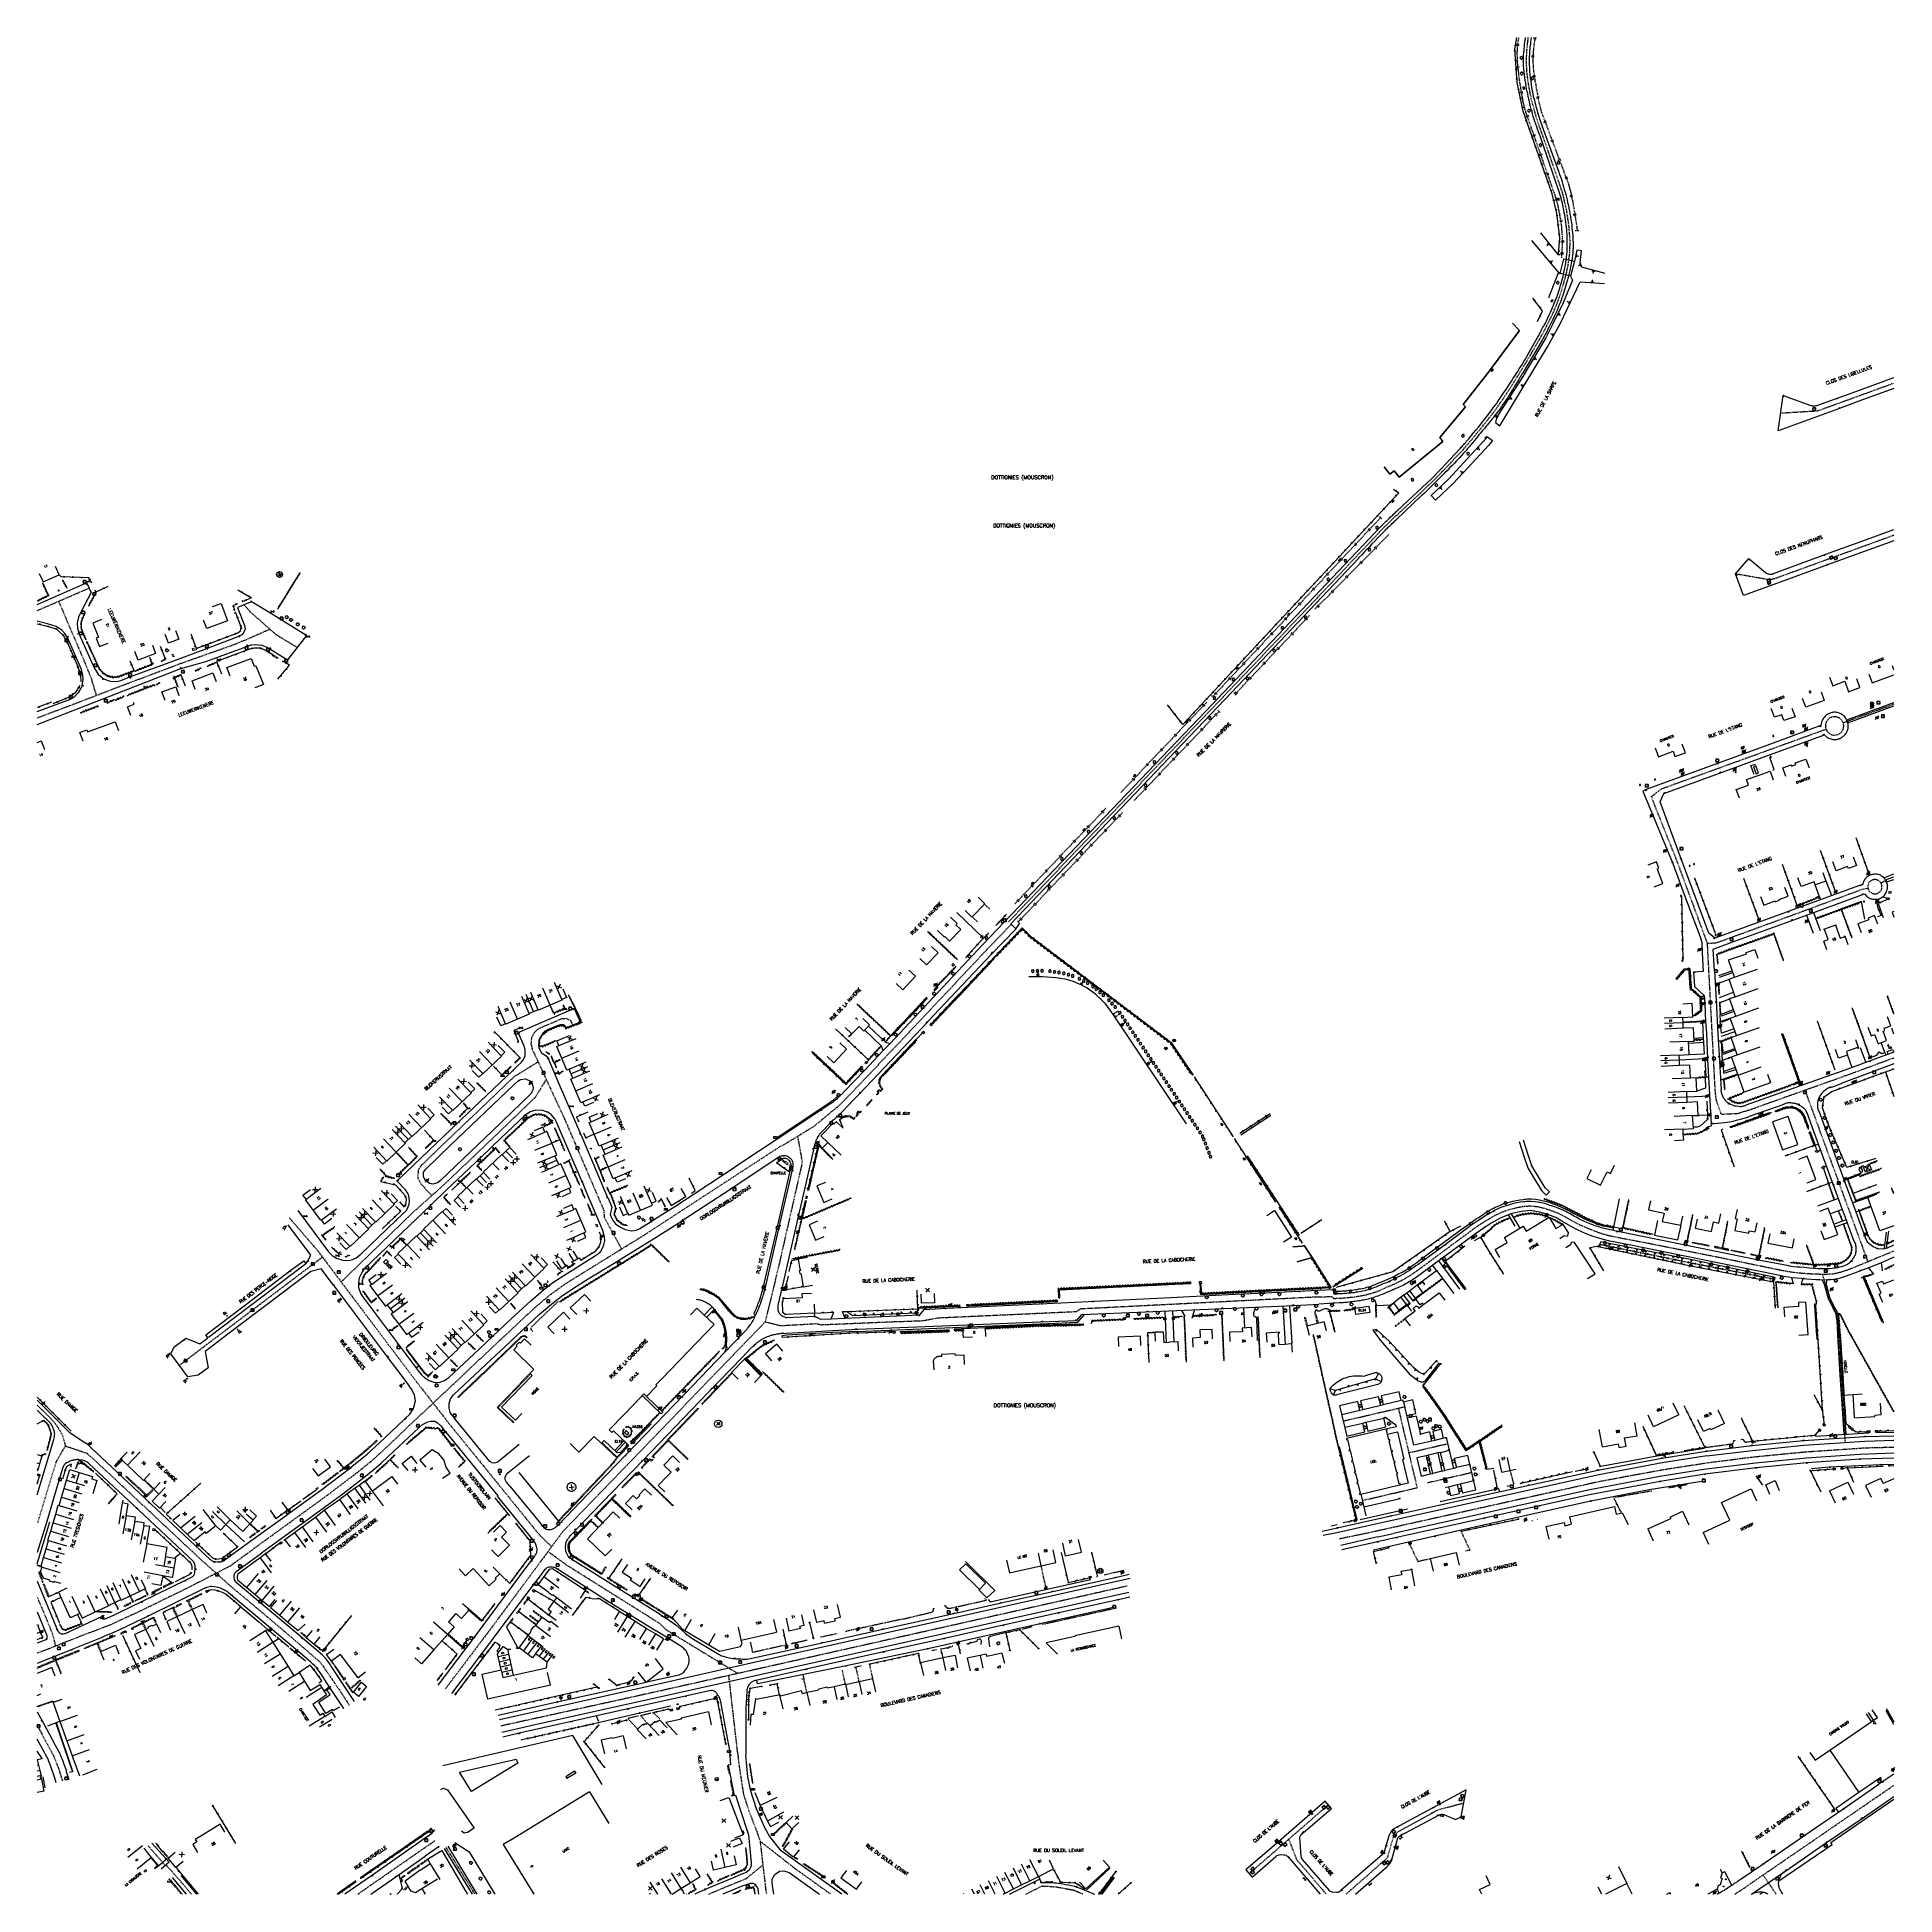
# Model space of a CAD drawing. Header units: millimetres. Extents: x 75000 to 76001, y 158000 to 159000.
import ezdxf
from ezdxf.enums import TextEntityAlignment as Align

# ---------------------------------------------------------------- set-up
doc = ezdxf.new("R2010")
doc.units = ezdxf.units.MM
doc.linetypes.add('DASHED', pattern=[0.75, 0.5, -0.25])
doc.layers.get('0').update_dxf_attribs({"linetype": 'CONTINUOUS'})
for name, color, linetype in [('W0001', 6, 'DASHED'), ('W0008', 7, 'CONTINUOUS'), ('W0100', 7, 'CONTINUOUS'), ('W0105', 7, 'CONTINUOUS'), ('W0112', 1, 'DASHED'), ('W0120', 7, 'CONTINUOUS'), ('W0211', 2, 'CONTINUOUS'), ('W0220', 5, 'DASHED'), ('W0300', 7, 'CONTINUOUS'), ('W0310', 3, 'CONTINUOUS'), ('W0322', 7, 'CONTINUOUS'), ('W0330', 7, 'CONTINUOUS'), ('W0334', 7, 'CONTINUOUS'), ('W0400', 7, 'CONTINUOUS'), ('W0402', 7, 'CONTINUOUS'), ('W0420', 7, 'CONTINUOUS'), ('W0430', 7, 'CONTINUOUS'), ('W0471', 7, 'CONTINUOUS'), ('W0980', 7, 'CONTINUOUS'), ('W0984', 7, 'CONTINUOUS'), ('W0989', 7, 'CONTINUOUS'), ('W0991', 7, 'CONTINUOUS'), ('W1102', 7, 'CONTINUOUS'), ('W1471', 7, 'CONTINUOUS'), ('W1474', 7, 'CONTINUOUS')]:
    doc.layers.add(name, color=color, linetype=linetype)
doc.styles.get("Standard").update_dxf_attribs({"font": 'romans.shx', "width": 0.85})

# ---------------------------------------------------------------- blocks, each defined once
blk = doc.blocks.new('T471')
for p, q in [((-0.333334, 0.333334), (-0.333334, -0.333334)), ((-0.333334, 0.333334), (0.333334, 0.333334)), ((-0.333334, 0), (0, 0)), ((0.500001, 0.500001), (1.000002, 1.000002)), ((-0.500001, -0.500001), (-1.000002, -1.000002)), ((-0.333334, -0.333334), (0.333334, -0.333334))]:
    blk.add_line(p, q)
blk.add_ellipse((0, 0), major_axis=(0.471405, 0.471405), ratio=1, start_param=5.4977871438, end_param=11.780972451)
blk = doc.blocks.new('t991o')
at = {"color": 0, "linetype": 'Continuous'}
for p, q in [((-1, 1), (1, -1)), ((-1, -1), (1, 1))]:
    blk.add_line(p, q, dxfattribs=at)
blk = doc.blocks.new('T420')
for p, q in [((0.7, 0.7), (-0.8, 0.7)), ((-0.8, 0.7), (-0.8, -0.8)), ((0.7, 0.7), (0.7, -0.8)), ((0.7, -0.8), (-0.8, -0.8))]:
    blk.add_line(p, q)
blk.add_ellipse((0, 0), major_axis=(-0.53, 0.53), ratio=1, start_param=3.926991, end_param=10.210176)
blk = doc.blocks.new('T400')
for p, q in [((-0.15, 0.3), (0.15, 0.3)), ((-0.15, -0.25), (-0.15, 0.3)), ((-0.15, 0.15), (0.15, 0.15)), ((-0.15, 0), (0.15, 0)), ((0.15, 0.3), (0.15, -0.25)), ((-0.15, -0.15), (0.15, -0.15)), ((-0.15, -0.25), (-0.15, -0.3)), ((-0.15, -0.3), (0.15, -0.3)), ((0.15, -0.3), (0.15, -0.25))]:
    blk.add_line(p, q)
blk = doc.blocks.new('T300')
for p, q in [((-0.8, 0.5), (-0.9, 0.3)), ((-0.9, 0.3), (-0.9, 0.2)), ((-0.9, 0.2), (-0.7, 0.1)), ((-0.7, 0.6), (-0.8, 0.5)), ((-0.8, -0.1), (-0.7, 0.1)), ((-0.6, 0.7), (-0.7, 0.6)), ((-0.7, 0.1), (-0.7, 0.1)), ((-0.5, 0.7), (-0.6, 0.7)), ((-0.3, 0.6), (-0.5, 0.7)), ((-0.3, 0.6), (-0.2, 0.7)), ((-0.2, 0.6), (-0.3, 0.6)), ((-0.2, 0.7), (-0.1, 0.8)), ((-0.1, 0.8), (0.1, 0.8)), ((0.1, 0.8), (0.2, 0.7)), ((0.2, 0.7), (0.3, 0.6)), ((0.3, 0.6), (0.4, 0.5)), ((0.5, 0.5), (0.3, 0.5)), ((0.4, 0.5), (0.4, 0.5)), ((0.6, 0.4), (0.5, 0.5)), ((0.6, 0.4), (0.7, 0.3)), ((0.7, 0.3), (0.7, 0.2)), ((0.7, 0.2), (0.7, 0.1)), ((0.7, 0.1), (0.7, -0.2)), ((-0.8, -0.2), (-0.8, -0.1)), ((-0.7, -0.3), (-0.8, -0.2)), ((-0.8, -0.2), (-0.8, -0.2)), ((-0.7, -0.4), (-0.7, -0.3)), ((-0.5, -0.5), (-0.7, -0.4)), ((-0.4, -0.5), (-0.5, -0.5)), ((-0.4, -0.5), (-0.3, -0.5)), ((-0.3, -0.5), (-0.3, -0.4)), ((-0.3, -0.6), (-0.3, -0.5)), ((-0.3, -0.5), (-0.3, -0.5)), ((-0.2, -0.7), (-0.3, -0.6)), ((-0.1, -0.8), (-0.2, -0.7)), ((0.1, -0.8), (-0.1, -0.8)), ((0.2, -0.7), (0.1, -0.8)), ((0.3, -0.5), (0.2, -0.5)), ((0.3, -0.6), (0.2, -0.7)), ((0.2, -0.7), (0.2, -0.7)), ((0.5, -0.4), (0.3, -0.5)), ((0.3, -0.5), (0.3, -0.6)), ((0.3, -0.5), (0.3, -0.5)), ((0.6, -0.3), (0.5, -0.4)), ((0.7, -0.2), (0.6, -0.3)), ((0.6, -0.3), (0.6, -0.3))]:
    blk.add_line(p, q)
blk = doc.blocks.new('t310o')
at = {"color": 0, "linetype": 'Continuous'}
for centre, start, end in [((-0.5, 0.4), 216.8699, 323.1304), ((0.5, -0.4), 36.8699, 143.1303)]:
    blk.add_arc(centre, 0.625, start, end, dxfattribs=at)
blk = doc.blocks.new('t322o')
at = {"color": 0, "linetype": 'Continuous'}
for radius in [0.25, 0.15]:
    blk.add_circle((0, 0), radius, dxfattribs=at)
blk = doc.blocks.new('t330o')
at = {"color": 0, "linetype": 'Continuous'}
for p, q in [((0.25, -0.25), (-0.25, 0.25)), ((-0.25, -0.25), (0.25, 0.25)), ((-0.25, 0.25), (-0.25, -0.25)), ((0.25, 0.25), (-0.25, 0.25)), ((0.25, -0.25), (0.25, 0.25)), ((-0.25, -0.25), (0.25, -0.25)), ((-0.25, -0.25), (-0.25, -0.25))]:
    blk.add_line(p, q, dxfattribs=at)
blk = doc.blocks.new('t112o')
at = {"color": 0, "linetype": 'Continuous'}
for p, q in [((-0.5, 0.5), (0.5, 0.5)), ((-0.5, -0.5), (-0.5, 0.5)), ((0.5, 0.5), (0.5, -0.5)), ((0.5, -0.5), (-0.5, -0.5))]:
    blk.add_line(p, q, dxfattribs=at)
blk = doc.blocks.new('t211o')
at = {"color": 0, "linetype": 'Continuous'}
for p, q in [((-0.3, 0.5), (-0.3, 0)), ((0, 1), (0, 0)), ((0.3, 0.5), (0.3, 0))]:
    blk.add_line(p, q, dxfattribs=at)
blk = doc.blocks.new('t220o')
at = {"color": 0, "linetype": 'Continuous'}
for p, q in [((-0.25, 0.25), (0.25, 0.25)), ((-0.25, -0.25), (0.25, -0.25))]:
    blk.add_line(p, q, dxfattribs=at)
blk = doc.blocks.new('T430')
at = {"flags": 128}
for points in [[(0.8, 0.8), (-0.8, 0.8)], [(-0.8, 0.8), (-0.8, 0)], [(0.8, 0.8), (-0.8, 0)], [(-0.8, 0), (0.8, 0)], [(-0.4, 2.1), (0.4, 2.1)], [(-0.4, 2.1), (-0.4, 1.3)], [(-0.4, 1.7), (0, 1.7)], [(-0.4, 1.3), (0.4, 1.3)], [(0.8, 0), (0.8, 0.8)]]:
    blk.add_lwpolyline(points, dxfattribs=at)
blk = doc.blocks.new('T1471')
at = {"color": 0, "linetype": 'Continuous', "flags": 128}
blk.add_lwpolyline([(-0.75, -0.5), (-0.75, 0.5), (0.75, 0.5), (0.75, -0.5), (-0.75, -0.5)], dxfattribs=at)
blk = doc.blocks.new('T1474')
at = {"color": 0, "linetype": 'Continuous', "flags": 128}
for points in [[(-0.8, -0.5), (-0.8, 0.5)], [(-0.8, 0), (0.7, 0)], [(0.7, 0), (0.7, -0.5), (0.7, 0.5)]]:
    blk.add_lwpolyline(points, dxfattribs=at)

msp = doc.modelspace()

# ---------------------------------------------------------------- linework, layer by layer
at = {"layer": 'W0001'}
for p, q in [((75000, 158691.3), (75027.9, 158703.4)), ((75338.7, 158142.4), (75377.4, 158118.8)), ((75377.3, 158075.7), (75372.5, 158117.7)), ((75235.7, 158000), (75220.2, 158025.1))]:
    msp.add_line(p, q, dxfattribs=at)
for points in [[(75523.2, 158523.7), (75564.8, 158567.3), (75660.1, 158667.2), (75725.1, 158735.8), (75728.9, 158739.5), (75733.4, 158743.7), (75745, 158754.6), (75751.7, 158761), (75757.2, 158766.6), (75767.6, 158777.5), (75772.2, 158782.9), (75777.2, 158788.9), (75785, 158798.8), (75789.8, 158805.7), (75795.2, 158814), (75803.4, 158827.4), (75810.9, 158840.5), (75814.9, 158848.3), (75817.8, 158854.6), (75820.3, 158861.3), (75823, 158870.3), (75824.5, 158877), (75825.5, 158884.2), (75825.6, 158890.3), (75825, 158898.6), (75823.7, 158907.2), (75822.2, 158913.6), (75821.5, 158916.3), (75817.9, 158927), (75811.9, 158944.2), (75808.9, 158952.5), (75807.2, 158957.8), (75804.7, 158967), (75803.3, 158974.3), (75802.3, 158981.6), (75802.1, 158987.1), (75802.3, 158992.6), (75802.8, 158997.4), (75803.1, 159000)], [(75011.5, 158696.3), (75018.4, 158680), (75023.7, 158667.8), (75029, 158654.9), (75031.8, 158645.5)], [(75140.1, 158671.3), (75128.6, 158678.3), (75114.8, 158690.5), (75111.4, 158694.4)], [(75125.3, 158681.2), (75112.1, 158675.4), (75104.1, 158672.2), (75078.9, 158663.3), (75045.6, 158650.8), (75018, 158640.2), (75000, 158633.4)], [(75511.7, 158508.9), (75524.6, 158522.3)], [(75288.5, 158468.1), (75287.4, 158470.4), (75285.1, 158471.5), (75282.5, 158471.4), (75270.1, 158466.1), (75267.8, 158464.2), (75266.2, 158461.3), (75265.9, 158458.1), (75266.6, 158454.9), (75269.8, 158448.2), (75274.1, 158438.8), (75284, 158417.5), (75305.2, 158368.1), (75305.3, 158364.6), (75314.7, 158347.5)], [(75269.8, 158448.2), (75257, 158440.3), (75254.6, 158438.1), (75220.3, 158405.4), (75206.9, 158392.4), (75205.1, 158389.9), (75205, 158385.6), (75206.8, 158382.3), (75212.5, 158376.2)], [(75274.1, 158438.8), (75268.2, 158429.1), (75247.2, 158408.9), (75219.1, 158382.1), (75202.3, 158367.1), (75163.7, 158329.7)], [(75117.9, 158187), (75156.3, 158214.9), (75171.6, 158226.5), (75181.5, 158234.5), (75188.2, 158240.8), (75203.2, 158255), (75223, 158273.6), (75241, 158290.6), (75250.1, 158299.1), (75268.1, 158316), (75276.5, 158323), (75284.9, 158329), (75303, 158340.2), (75326.8, 158354.9), (75400.8, 158403.1)], [(75135.8, 158364.2), (75150.9, 158346.7), (75171.6, 158319.2), (75204.5, 158275.6), (75223, 158251.9), (75240.5, 158230.4), (75251.3, 158217.1)], [(75076.5, 158284.8), (75089, 158294.3), (75153.6, 158343.1)], [(75690.1, 158321.6), (75697.4, 158321.9), (75698.2, 158320.8), (75704, 158321.1), (75709.6, 158321.7), (75715.4, 158322.7), (75721.2, 158324.4), (75725, 158326)], [(76000, 158240.6), (75984.6, 158240.2), (75951.9, 158238), (75924.2, 158235.3), (75899.9, 158232.2), (75875.9, 158228.5), (75841.7, 158222.2), (75715.1, 158194.1), (75701.3, 158191.3)], [(75587.1, 158165.9), (75387, 158121), (75330, 158108.2), (75249.6, 158090.5)], [(75377.3, 158075.6), (75377.8, 158070.4), (75380.3, 158054), (75383.3, 158044.7), (75387.5, 158033.9), (75389.3, 158028.5), (75392.3, 158002.8), (75392.7, 158000)], [(75389.3, 158028.5), (75408.5, 158013.5), (75427.4, 158000)], [(75083, 158000), (75078.4, 158005.6), (75069.5, 158015.5)], [(75361.7, 158000), (75371.8, 158004.3), (75381.9, 158008.4), (75390.8, 158015.7)], [(75532.5, 158000), (75540.8, 158004.2)]]:
    msp.add_lwpolyline(points, dxfattribs=at)
at = {"layer": 'W0001', "flags": 128}
for points in [[(75939, 158797.7), (75959, 158798.9), (76000, 158813.8)], [(76000, 158731.8), (75935.7, 158708.4), (75933.2, 158707.8), (75914.7, 158711)], [(76000, 158640.8), (75972.7, 158630.8)], [(76000, 158450.3), (75974, 158440.7), (75922.3, 158422.3), (75915.6, 158420.3), (75907.1, 158419.9), (75904.3, 158427.9), (75903.8, 158432.7), (75899.6, 158512), (75882.9, 158557.2), (75872.3, 158583.6), (75869.4, 158591.1), (75874.9, 158595.3), (75963.4, 158627.4)], [(75993.1, 158544.5), (75996.3, 158546.5), (76000, 158547.9)], [(75986.1, 158541.7), (75982.7, 158541), (75950.1, 158528.9), (75904, 158512.1), (75899.6, 158512)], [(75511.7, 158508.9), (75466.1, 158460.5), (75445.2, 158438.5), (75437.2, 158430.1), (75435.4, 158428.2), (75431.6, 158424.4), (75427.5, 158421.1), (75418.1, 158413.3), (75401, 158402.9)], [(75952.1, 158432.9), (75986, 158340.5)], [(75409.5, 158408.1), (75412, 158394.2), (75410.6, 158387.9), (75402.9, 158354), (75399.6, 158339.5), (75397.7, 158331.4), (75392, 158308.1)], [(76000, 158346.3), (75997.3, 158345.2), (75976.9, 158336.8), (75971.6, 158334.9), (75967.1, 158333.9), (75962.2, 158333.7), (75954.6, 158334), (75950.2, 158334.3), (75944.9, 158334.9), (75937.8, 158336.2), (75906.9, 158342.6), (75866.8, 158350.6), (75852.1, 158353.4), (75845.7, 158354.7), (75840.9, 158356.2), (75835.7, 158358.3), (75831.1, 158360.3), (75826.8, 158362.5), (75823.3, 158364.5), (75819.6, 158366.5), (75816.2, 158367.8), (75812, 158369.2), (75808.2, 158370.1), (75803.8, 158370.5), (75800.2, 158370.2), (75796.4, 158369.5), (75792.5, 158368.5), (75788.3, 158367), (75784.6, 158365.2), (75780.4, 158362.7), (75775.7, 158359.7), (75759, 158347.4), (75748.1, 158339.3), (75743.6, 158336), (75739.5, 158333.2), (75735.4, 158330.7), (75730.5, 158328.3), (75725, 158326)], [(75973.9, 158243.3), (75971.8, 158273.9), (75970.6, 158293.6), (75969.7, 158307.9), (75969.3, 158311.1), (75969, 158312.7), (75968.7, 158313.6), (75968, 158315), (75966.7, 158317.7), (75966, 158319), (75965.6, 158319.8), (75965.2, 158320.6), (75964.7, 158322.2), (75961.7, 158333.7)], [(75690.1, 158321.6), (75561.6, 158315.1), (75559.7, 158313.6), (75484.9, 158310.2), (75477.1, 158308.7), (75458, 158308), (75422.3, 158306.5), (75419.5, 158307.1), (75400.5, 158306), (75392, 158308.1), (75344.3, 158258.7), (75292.6, 158205.1), (75282.7, 158194.8), (75266.6, 158173), (75246.6, 158146.1), (75219.9, 158110.6)], [(75000, 158263.4), (75009.1, 158254.2), (75011.1, 158251.3), (75013.4, 158247.5), (75015.1, 158241.4), (75010.2, 158233), (75006.5, 158221.2), (75000, 158199.5)], [(75703.4, 158254.8), (75736.6, 158262.5)], [(75743.3, 158218.9), (75733.2, 158261.8)], [(75015.1, 158241.4), (75026.8, 158237.4), (75040.7, 158224.6), (75059.6, 158206.9), (75075.7, 158191.8), (75089.1, 158179.3), (75104.9, 158165.2), (75110.3, 158160.7), (75122.5, 158150.5), (75136.9, 158138.3), (75152.6, 158124.7), (75162.8, 158109.8), (75168, 158101.8), (75168, 158101.8)], [(75759.8, 158242.5), (75738.9, 158237.6)], [(75772.7, 158227), (75748.6, 158221.4)], [(75251.3, 158217.1), (75270.5, 158193.4), (75277, 158187.2)], [(75713.7, 158212), (75743.3, 158218.9)], [(75117.9, 158186.9), (75116.1, 158185.6), (75103.9, 158176.7), (75087.1, 158168), (75077.4, 158163.1), (75055.6, 158152.5), (75038.7, 158144.7), (75024.9, 158139.5), (75015.5, 158135.8), (75006.2, 158132.1), (75000, 158129.7)], [(75338.7, 158142.4), (75335.3, 158145.7), (75285.4, 158177), (75275.1, 158184.5)], [(75010, 158133.6), (75008.2, 158140.3), (75003.2, 158152.6), (75000, 158159.8)], [(75000, 158090.8), (75008.9, 158074.2), (75011.4, 158067.8), (75013.6, 158060.9)], [(75914.4, 158000), (75919.9, 158003.6), (75933.2, 158012.8), (76000, 158058.6)], [(75652.7, 158011), (75695.4, 158048.1)], [(75768.2, 158048.9), (75754.4, 158045.3), (75732.8, 158033.5), (75730.3, 158030.6), (75727.1, 158019.5), (75705, 158000)], [(75068.9, 158015.4), (75067.5, 158017.1), (75060, 158025.7), (75059.7, 158026.1)], [(75172.7, 158000), (75200.9, 158019.6), (75214.2, 158028.8)], [(75694.3, 158000), (75678.5, 158018.4), (75674.1, 158029.6)], [(75936.6, 158000), (75929.6, 158010.3)]]:
    msp.add_lwpolyline(points, dxfattribs=at)
for points in [[(75973, 158629.2), (75973, 158629.7), (75972.9, 158630.1), (75972.8, 158630.6), (75972.7, 158631.1), (75972.4, 158631.5), (75972.2, 158631.9), (75971.9, 158632.3), (75971.6, 158632.7), (75971.2, 158633), (75970.8, 158633.3), (75970.4, 158633.5), (75970, 158633.7), (75969.5, 158633.9), (75969, 158634), (75968.6, 158634.1), (75968.1, 158634.1), (75967.6, 158634.1), (75967.1, 158634), (75966.6, 158633.9), (75966.2, 158633.7), (75965.7, 158633.5), (75965.3, 158633.3), (75964.9, 158633), (75964.6, 158632.7), (75964.3, 158632.3), (75964, 158631.9), (75963.7, 158631.5), (75963.5, 158631.1), (75963.3, 158630.6), (75963.2, 158630.1), (75963.2, 158629.7), (75963.1, 158629.2), (75963.2, 158628.7), (75963.2, 158628.2), (75963.3, 158627.7), (75963.5, 158627.3), (75963.7, 158626.8), (75964, 158626.4), (75964.3, 158626), (75964.6, 158625.7), (75964.9, 158625.3), (75965.3, 158625), (75965.7, 158624.8), (75966.2, 158624.6), (75966.6, 158624.4), (75967.1, 158624.3), (75967.6, 158624.2), (75968.1, 158624.2), (75968.6, 158624.2), (75969, 158624.3), (75969.5, 158624.4), (75970, 158624.6), (75970.4, 158624.8), (75970.8, 158625), (75971.2, 158625.3), (75971.6, 158625.7), (75971.9, 158626), (75972.2, 158626.4), (75972.4, 158626.8), (75972.7, 158627.3), (75972.8, 158627.7), (75972.9, 158628.2), (75973, 158628.7), (75973, 158629.2)], [(75993.6, 158542.5), (75993.6, 158542.9), (75993.6, 158543.3), (75993.5, 158543.7), (75993.3, 158544), (75993.2, 158544.4), (75993, 158544.7), (75992.8, 158545), (75992.5, 158545.3), (75992.2, 158545.5), (75991.9, 158545.7), (75991.6, 158545.9), (75991.3, 158546.1), (75990.9, 158546.2), (75990.5, 158546.3), (75990.2, 158546.4), (75989.8, 158546.4), (75989.4, 158546.4), (75989, 158546.3), (75988.7, 158546.2), (75988.3, 158546.1), (75988, 158545.9), (75987.7, 158545.7), (75987.4, 158545.5), (75987.1, 158545.3), (75986.8, 158545), (75986.6, 158544.7), (75986.4, 158544.4), (75986.3, 158544), (75986.1, 158543.7), (75986, 158543.3), (75986, 158542.9), (75986, 158542.5), (75986, 158542.2), (75986, 158541.8), (75986.1, 158541.4), (75986.3, 158541.1), (75986.4, 158540.7), (75986.6, 158540.4), (75986.8, 158540.1), (75987.1, 158539.8), (75987.4, 158539.6), (75987.7, 158539.4), (75988, 158539.2), (75988.3, 158539), (75988.7, 158538.9), (75989, 158538.8), (75989.4, 158538.7), (75989.8, 158538.7), (75990.2, 158538.7), (75990.5, 158538.8), (75990.9, 158538.9), (75991.3, 158539), (75991.6, 158539.2), (75991.9, 158539.4), (75992.2, 158539.6), (75992.5, 158539.8), (75992.8, 158540.1), (75993, 158540.4), (75993.2, 158540.7), (75993.3, 158541.1), (75993.5, 158541.4), (75993.6, 158541.8), (75993.6, 158542.2), (75993.6, 158542.5)]]:
    msp.add_lwpolyline(points, close=True, dxfattribs=at)
at = {"layer": 'W0001'}
msp.add_lwpolyline([(75540.8, 158004.2, -0.016257), (75546.6, 158003.9, -0.02807), (75551.3, 158003.3, -0.003386), (75557.6, 158002.1, -0.023433), (75558.6, 158001.9, -0.023575), (75559.6, 158001.5, -0.001806), (75563.2, 158000, -0.001806)], format="xyb", dxfattribs=at)
at = {"layer": 'W0008'}
for p, q in [((75144.5, 158339.3), (75092.2, 158299.7)), ((75787.1, 158218.4), (75787.5, 158216.7)), ((75732.1, 158192), (75721.9, 158189.7)), ((75722.1, 158192.4), (75730.5, 158194.2)), ((75387.9, 158113.3), (75387.5, 158115.2)), ((75237, 158000), (75221.3, 158025.8)), ((75219.2, 158024.5), (75234.2, 158000))]:
    msp.add_line(p, q, dxfattribs=at)
for points in [[(75809.4, 158840.8), (75809.4, 158840.9), (75809.4, 158840.9), (75809.4, 158841), (75809.5, 158841), (75809.5, 158841), (75809.5, 158841.1), (75809.5, 158841.1), (75809.5, 158841.2), (75809.6, 158841.2), (75809.6, 158841.2), (75810, 158842), (75810.4, 158842.8), (75810.8, 158843.5), (75811.2, 158844.3), (75811.7, 158845), (75812.1, 158845.8), (75812.5, 158846.6), (75812.9, 158847.3), (75813.2, 158848.1), (75813.6, 158848.9), (75814.4, 158850.5), (75815.1, 158852), (75815.8, 158853.6), (75816.5, 158855.2), (75817.1, 158856.8), (75817.8, 158858.4), (75818.4, 158860.1), (75819, 158861.7), (75819.5, 158863.3), (75820.1, 158865), (75820.1, 158865), (75820.5, 158866.5), (75821, 158868), (75821.4, 158869.6), (75821.8, 158871.1), (75822.1, 158872.7), (75822.5, 158874.2), (75822.8, 158875.8), (75823.1, 158877.3), (75823.3, 158878.9), (75823.6, 158880.5), (75823.7, 158881.8), (75823.8, 158883.1), (75824, 158884.5), (75824, 158885.8), (75824.1, 158887.2), (75824.1, 158888.5), (75824.1, 158889.8), (75824.1, 158891.2), (75824.1, 158892.5), (75824, 158893.9), (75823.9, 158895.2), (75823.8, 158896.5), (75823.7, 158897.8), (75823.5, 158899.1), (75823.4, 158900.4), (75823.2, 158901.8), (75823, 158903.1), (75822.7, 158904.4), (75822.5, 158905.7), (75822.2, 158907), (75822.1, 158907.9), (75821.9, 158908.8), (75821.7, 158909.7), (75821.5, 158910.6), (75821.3, 158911.5), (75821, 158912.4), (75820.8, 158913.3), (75820.6, 158914.2), (75820.3, 158915), (75820, 158915.9), (75820, 158916), (75820, 158916), (75820, 158916), (75820, 158916.1), (75819.9, 158916.1), (75819.9, 158916.1), (75819.9, 158916.2), (75819.9, 158916.2), (75819.9, 158916.3), (75819.9, 158916.3), (75810.7, 158943.2), (75810.7, 158943.2), (75810.7, 158943.2), (75810.7, 158943.3), (75810.7, 158943.3), (75810.7, 158943.4), (75810.6, 158943.5), (75810.6, 158943.5), (75810.6, 158943.6), (75810.6, 158943.6), (75810.6, 158943.7), (75810.6, 158943.7), (75810.1, 158945.1), (75809.6, 158946.5), (75809.1, 158947.8), (75808.6, 158949.2), (75808.1, 158950.6), (75807.7, 158951.9), (75807.2, 158953.3), (75806.7, 158954.7), (75806.3, 158956), (75805.8, 158957.4), (75805.4, 158958.8), (75805.1, 158960.1), (75804.7, 158961.4), (75804.3, 158962.7), (75804, 158964.1), (75803.7, 158965.4), (75803.4, 158966.8), (75803.1, 158968.1), (75802.8, 158969.5), (75802.5, 158970.8), (75802.2, 158972.3), (75802, 158973.8), (75801.7, 158975.4), (75801.4, 158976.9), (75801.2, 158978.4), (75801, 158980), (75800.9, 158981.5), (75800.7, 158983), (75800.6, 158984.6), (75800.6, 158986.1), (75800.6, 158987.2), (75800.6, 158988.3), (75800.6, 158989.5), (75800.6, 158990.6), (75800.7, 158991.7), (75800.8, 158992.9), (75800.9, 158994), (75801, 158995.1), (75801.1, 158996.2), (75801.2, 158997.4), (75801.4, 158998.4), (75801.5, 158999.4), (75801.6, 159000)], [(75804.7, 159000), (75804.5, 158998.8), (75804.3, 158997.5), (75804.2, 158996.2), (75804, 158994.9), (75803.9, 158993.6), (75803.8, 158992.3), (75803.7, 158990.9), (75803.6, 158989.6), (75803.6, 158988.3), (75803.6, 158987), (75803.6, 158985.2), (75803.7, 158983.5), (75803.8, 158981.7), (75803.9, 158980), (75804.1, 158978.2), (75804.4, 158976.5), (75804.6, 158974.7), (75804.9, 158973), (75805.2, 158971.2), (75805.6, 158969.5), (75805.8, 158968.4), (75806.1, 158967.3), (75806.4, 158966.2), (75806.6, 158965), (75806.9, 158963.9), (75807.2, 158962.8), (75807.5, 158961.7), (75807.8, 158960.6), (75808.1, 158959.5), (75808.5, 158958.4), (75808.5, 158958.4), (75808.6, 158957.9), (75808.8, 158957.3), (75809, 158956.8), (75809.1, 158956.2), (75809.3, 158955.7), (75809.5, 158955.2), (75809.6, 158954.6), (75809.8, 158954.1), (75810, 158953.6), (75810.2, 158953), (75810.2, 158953), (75810.2, 158953), (75810.2, 158952.9), (75810.3, 158952.9), (75810.3, 158952.8), (75810.3, 158952.8), (75810.3, 158952.7), (75810.4, 158952.6), (75810.4, 158952.6), (75810.4, 158952.5), (75810.4, 158952.5), (75810.4, 158952.5), (75819.3, 158928), (75819.3, 158927.9), (75819.3, 158927.9), (75819.4, 158927.9), (75819.4, 158927.8), (75819.4, 158927.8), (75819.4, 158927.7), (75819.4, 158927.7), (75819.4, 158927.6), (75819.4, 158927.6), (75819.5, 158927.5), (75819.9, 158926.2), (75820.4, 158924.9), (75820.9, 158923.5), (75821.3, 158922.2), (75821.7, 158920.8), (75822.1, 158919.5), (75822.5, 158918.1), (75822.9, 158916.7), (75823.3, 158915.4), (75823.6, 158914), (75824, 158912.5), (75824.3, 158911), (75824.7, 158909.5), (75825, 158908), (75825.3, 158906.4), (75825.5, 158904.9), (75825.8, 158903.4), (75826, 158901.8), (75826.3, 158900.3), (75826.5, 158898.8), (75826.6, 158897.4), (75826.8, 158896.1), (75826.9, 158894.8), (75827, 158893.5), (75827.1, 158892.1), (75827.1, 158890.8), (75827.2, 158889.5), (75827.2, 158888.1), (75827.2, 158886.8), (75827.1, 158885.5), (75827, 158884), (75826.9, 158882.5), (75826.7, 158881), (75826.4, 158879.5), (75826.2, 158878.1), (75825.9, 158876.6), (75825.6, 158875.1), (75825.3, 158873.7), (75824.9, 158872.2), (75824.5, 158870.8), (75824.2, 158869.5), (75823.9, 158868.3), (75823.5, 158867), (75823.2, 158865.8), (75822.8, 158864.6), (75822.5, 158863.4), (75822.1, 158862.2), (75821.7, 158861), (75821.2, 158859.7), (75820.8, 158858.5), (75820.8, 158858.5), (75820.2, 158857), (75819.6, 158855.5), (75819, 158854), (75818.4, 158852.5), (75817.7, 158851.1), (75817, 158849.6), (75816.3, 158848.1), (75815.6, 158846.7), (75814.9, 158845.2), (75814.2, 158843.8), (75813.7, 158842.8), (75813.2, 158841.8), (75812.7, 158840.8), (75812.1, 158839.9), (75811.6, 158838.9), (75811.1, 158838), (75810.6, 158837), (75810, 158836), (75809.5, 158835.1), (75808.9, 158834.2), (75808.9, 158834.1), (75808.9, 158834.1), (75808.9, 158834), (75808.8, 158834), (75808.8, 158834), (75808.8, 158833.9), (75808.8, 158833.9), (75808.7, 158833.8), (75808.7, 158833.8), (75808.7, 158833.8)], [(75509.3, 158511.5), (75629.2, 158637), (75723.6, 158736.5), (75723.6, 158736.5), (75723.7, 158736.5), (75723.7, 158736.6), (75723.7, 158736.6), (75723.7, 158736.6), (75723.8, 158736.6), (75723.8, 158736.7), (75723.8, 158736.7), (75723.8, 158736.7), (75723.9, 158736.7), (75724.2, 158737.1), (75724.6, 158737.5), (75725, 158737.9), (75725.4, 158738.3), (75725.8, 158738.7), (75726.2, 158739.1), (75726.6, 158739.5), (75727, 158739.8), (75727.4, 158740.2), (75727.8, 158740.6), (75727.8, 158740.6), (75728.3, 158741), (75728.7, 158741.5), (75729.2, 158741.9), (75729.6, 158742.3), (75730.1, 158742.7), (75730.5, 158743.2), (75730.9, 158743.6), (75731.4, 158744), (75731.8, 158744.4), (75732.3, 158744.8), (75732.3, 158744.9), (75732.3, 158744.9), (75732.4, 158744.9), (75732.4, 158745), (75732.4, 158745), (75732.5, 158745), (75732.5, 158745), (75732.5, 158745.1), (75732.5, 158745.1), (75732.6, 158745.1), (75746, 158757.6), (75746, 158757.6), (75750.7, 158762.1), (75756.1, 158767.7), (75756.1, 158767.7), (75766.3, 158778.4), (75766.3, 158778.4), (75766.3, 158778.4), (75766.4, 158778.5), (75766.4, 158778.5), (75766.4, 158778.5), (75766.5, 158778.5), (75766.5, 158778.6), (75766.5, 158778.6), (75766.5, 158778.6), (75766.6, 158778.7), (75767, 158779.2), (75767.5, 158779.7), (75767.9, 158780.2), (75768.4, 158780.7), (75768.8, 158781.2), (75769.3, 158781.7), (75769.7, 158782.3), (75770.2, 158782.8), (75770.6, 158783.3), (75771, 158783.8), (75771, 158783.8), (75772.3, 158785.4), (75773.6, 158787), (75774.9, 158788.5), (75776.2, 158790.1), (75777.5, 158791.7), (75778.8, 158793.3), (75780, 158794.9), (75781.3, 158796.5), (75782.5, 158798.1), (75783.7, 158799.7), (75784.8, 158801.2), (75785.9, 158802.7), (75786.9, 158804.2), (75787.9, 158805.7), (75788.9, 158807.2), (75790, 158808.7), (75791, 158810.2), (75792, 158811.7), (75793, 158813.2), (75794, 158814.8), (75794.8, 158816.1), (75795.7, 158817.4), (75796.5, 158818.7), (75797.4, 158820), (75798.2, 158821.4), (75799.1, 158822.7), (75799.9, 158824), (75800.7, 158825.4), (75801.5, 158826.7), (75802.3, 158828.1), (75802.3, 158828.1), (75802.3, 158828.1), (75802.3, 158828.2), (75802.3, 158828.2), (75802.4, 158828.2), (75802.4, 158828.3), (75802.4, 158828.3), (75802.4, 158828.4), (75802.4, 158828.4), (75802.5, 158828.5), (75802.5, 158828.5), (75809.4, 158840.8)], [(75808.7, 158833.8), (75800.1, 158819.3), (75800.1, 158819.3), (75800, 158819.2), (75800, 158819.2), (75800, 158819.2), (75800, 158819.1), (75800, 158819.1), (75799.9, 158819), (75799.9, 158819), (75799.9, 158819), (75799.9, 158818.9), (75799.8, 158818.9), (75799.2, 158817.9), (75798.6, 158816.8), (75798, 158815.8), (75797.4, 158814.8), (75796.8, 158813.8), (75796.2, 158812.8), (75795.5, 158811.7), (75794.9, 158810.7), (75794.3, 158809.7), (75793.6, 158808.7), (75792.8, 158807.4), (75792, 158806.1), (75791.1, 158804.8), (75790.3, 158803.6), (75789.4, 158802.3), (75788.6, 158801.1), (75787.7, 158799.8), (75786.8, 158798.6), (75785.9, 158797.4), (75784.9, 158796.1), (75784.3, 158795.3), (75783.6, 158794.5), (75783, 158793.7), (75782.3, 158792.9), (75781.7, 158792), (75781, 158791.2), (75780.3, 158790.4), (75779.6, 158789.6), (75779, 158788.8), (75778.3, 158788), (75777.4, 158786.9), (75776.5, 158785.9), (75775.7, 158784.8), (75774.8, 158783.7), (75773.9, 158782.7), (75773, 158781.6), (75772.1, 158780.6), (75771.2, 158779.5), (75770.3, 158778.5), (75769.4, 158777.4), (75768.2, 158776), (75767, 158774.7), (75765.8, 158773.3), (75764.5, 158772), (75763.3, 158770.7), (75762, 158769.4), (75760.7, 158768.1), (75759.5, 158766.8), (75758.2, 158765.5), (75756.9, 158764.2), (75755.8, 158763.1), (75754.7, 158762), (75753.6, 158761), (75752.6, 158759.9), (75751.5, 158758.8), (75750.4, 158757.8), (75749.3, 158756.7), (75748.2, 158755.6), (75747.1, 158754.6), (75746, 158753.5), (75745.9, 158753.5), (75745.9, 158753.5), (75745.9, 158753.4), (75745.8, 158753.4), (75745.8, 158753.4), (75745.8, 158753.3), (75745.7, 158753.3), (75745.7, 158753.3), (75745.7, 158753.2), (75745.6, 158753.2), (75732.1, 158740.4), (75732.1, 158740.3), (75732, 158740.3), (75732, 158740.3), (75732, 158740.2), (75731.9, 158740.2), (75731.9, 158740.2), (75731.9, 158740.1), (75731.8, 158740.1), (75731.8, 158740.1), (75731.8, 158740), (75731.8, 158740), (75731.2, 158739.5), (75730.6, 158739), (75730.1, 158738.4), (75729.5, 158737.9), (75729, 158737.4), (75728.4, 158736.8), (75727.9, 158736.3), (75727.3, 158735.8), (75726.8, 158735.2), (75726.2, 158734.7), (75724.8, 158733.2), (75723.3, 158731.7), (75721.8, 158730.2), (75720.4, 158728.7), (75718.9, 158727.2), (75717.5, 158725.7), (75716, 158724.1), (75714.6, 158722.6), (75713.2, 158721.1), (75711.7, 158719.6), (75711.7, 158719.6), (75711.7, 158719.5), (75711.7, 158719.5), (75711.6, 158719.5), (75711.6, 158719.4), (75711.6, 158719.4), (75711.5, 158719.4), (75711.5, 158719.3), (75711.5, 158719.3), (75711.4, 158719.2), (75711.4, 158719.2), (75643.3, 158647.2), (75524.3, 158522.6), (75527.1, 158519.9)], [(75000, 158694.6), (75026.5, 158706.2), (75026.8, 158705.7), (75029.1, 158701.1), (75023.5, 158690.5), (75022.2, 158687.7), (75021.5, 158684.7), (75021.7, 158681.6), (75022.3, 158679.3), (75022.4, 158679), (75030.8, 158660), (75032.7, 158657), (75035.7, 158654.6), (75039.2, 158653.3), (75042.8, 158653), (75045, 158653.7), (75049.9, 158655.6), (75073, 158664.1), (75091.3, 158670.9), (75091.6, 158671), (75108.2, 158677.3), (75108.9, 158677.6)], [(75000, 158629.9), (75077.4, 158660), (75090.8, 158663.8), (75112.9, 158672), (75113.2, 158672.1), (75115.4, 158672.8), (75117.4, 158673.1), (75120.9, 158672.7), (75123.7, 158671.5), (75125.3, 158670.6), (75134.8, 158664.8), (75135, 158664.7), (75145.2, 158677.9), (75144.9, 158678.1), (75144.8, 158678.1), (75144.7, 158678.1), (75131.4, 158686.3), (75131.1, 158686.5), (75115.7, 158695.8), (75115.3, 158696.3), (75115.1, 158696.1), (75114.9, 158695.9), (75107.9, 158692.9), (75111.6, 158683.3), (75111.9, 158681.5), (75111.3, 158679.6), (75110.1, 158678.2), (75108.9, 158677.6)], [(75000, 158636.9), (75008.2, 158640), (75017.8, 158643.5), (75019.2, 158644.3), (75020.4, 158645.3), (75022.3, 158647.4), (75023.6, 158649.5), (75024.1, 158650.6), (75024.2, 158650.9), (75024.7, 158654), (75024.6, 158656.6), (75023.8, 158659.5), (75016.2, 158676.7), (75016.1, 158677), (75014.9, 158679), (75013.3, 158680.7), (75010.1, 158682.7), (75005.5, 158684.1), (75000, 158685.5)], [(75514, 158506.2), (75526.9, 158519.5), (75529.3, 158523)], [(75619, 158414.8), (75579.3, 158474.1), (75579.3, 158474.1), (75579.2, 158474.1), (75579.2, 158474.2), (75579.2, 158474.2), (75579.1, 158474.3), (75579.1, 158474.3), (75579.1, 158474.4), (75579, 158474.5), (75579, 158474.5), (75578.9, 158474.6), (75578.9, 158474.6), (75578.2, 158475.6), (75577.5, 158476.6), (75576.8, 158477.5), (75576, 158478.5), (75575.3, 158479.4), (75574.5, 158480.3), (75573.7, 158481.1), (75572.8, 158482), (75572, 158482.8), (75571.1, 158483.6), (75569.9, 158484.6), (75568.7, 158485.6), (75567.5, 158486.5), (75566.2, 158487.4), (75564.9, 158488.2), (75563.6, 158489), (75562.2, 158489.7), (75560.8, 158490.3), (75559.4, 158491), (75558, 158491.5), (75555.7, 158492.2), (75553.4, 158492.8), (75551.1, 158493.2), (75548.7, 158493.5), (75546.3, 158493.7), (75543.9, 158493.9), (75541.5, 158494), (75539, 158494), (75536.6, 158494), (75534.1, 158494)], [(75140.3, 158368.1), (75156.9, 158346), (75158.8, 158344), (75161.1, 158342.5), (75164.6, 158341.4), (75167.7, 158341.3), (75169.8, 158341.8), (75171.7, 158342.6), (75174.2, 158344.7), (75193.3, 158363), (75196.7, 158366.2), (75198.8, 158368.2), (75199.6, 158369.8), (75200.3, 158371.6), (75200.4, 158373.4), (75200.1, 158376), (75199.5, 158377.6), (75198.3, 158379.3), (75193.7, 158384.2), (75194, 158384.4), (75194.5, 158384.9), (75227, 158415.9), (75227.9, 158416.8), (75256.1, 158443.6), (75256.8, 158444.3), (75258.7, 158446.1), (75260.8, 158448), (75261.7, 158449.1), (75262.7, 158451.5), (75262.7, 158454.9), (75262.2, 158456.7), (75259, 158464.1), (75259, 158464.1), (75288.7, 158476.8), (75289.2, 158477), (75292.4, 158469.7), (75292.1, 158469.5), (75285, 158466.6)], [(75285, 158466.6), (75284, 158467.8), (75283, 158468.2), (75281.7, 158468.2), (75280.3, 158467.8), (75274.9, 158465.4), (75273.5, 158464.6), (75272.1, 158463.3), (75270.5, 158460.7), (75269.9, 158457.5), (75270.2, 158456), (75271.4, 158453.2), (75274.8, 158450.9)], [(75274.8, 158450.9), (75281.1, 158436.1), (75292.5, 158409.5), (75292.7, 158409.1), (75307.2, 158375.2), (75307.4, 158374.8), (75309.5, 158369.9), (75308.6, 158366), (75309.8, 158363.1), (75311.5, 158361), (75313.7, 158359.3), (75316.7, 158358), (75320.1, 158357.3), (75322.5, 158357.5), (75324.5, 158358.5), (75330.6, 158362.3), (75330.9, 158362.5), (75335.4, 158365.3), (75343.4, 158370.3), (75353.3, 158376.8), (75370.7, 158388.3), (75371, 158388.5), (75380.1, 158394.5), (75398.5, 158406.7)], [(75175.1, 158321.8), (75194, 158296.8), (75194, 158296.8), (75205.3, 158281.6), (75207, 158279.7), (75208.8, 158278), (75211, 158276.6), (75213.5, 158275.7), (75216.4, 158275.6), (75219.4, 158276.6), (75221.8, 158278.4), (75237.8, 158293.4), (75245.2, 158300.4), (75245.5, 158300.7), (75255, 158309.6), (75265.8, 158319.6), (75272.6, 158325.4), (75275, 158327.3), (75275.5, 158327.7), (75278.3, 158329.7), (75281.6, 158331.9), (75300.7, 158343.9), (75302.3, 158345.1), (75302.8, 158345.6), (75303.5, 158346.3), (75304.6, 158348.2), (75305.2, 158349.7), (75305.7, 158351.8), (75305.6, 158354), (75304.6, 158357.4), (75296.2, 158377.1), (75293.6, 158383.4), (75293.4, 158383.7), (75279.7, 158415.7), (75278.7, 158417.6), (75276.7, 158419.8), (75275.1, 158420.9), (75272.3, 158422), (75268.5, 158422.2), (75265.4, 158421.3), (75262.6, 158419.4), (75249.7, 158407.1), (75239.2, 158397.1), (75238.9, 158396.8), (75220.3, 158379.1), (75212.7, 158371.8), (75212, 158371.1), (75176.3, 158337), (75175.7, 158336.3), (75174.9, 158335.2), (75173.4, 158331.9), (75173, 158329.4), (75173.1, 158326.7), (75174, 158323.7), (75175.1, 158321.9)], [(75259.5, 158242.1), (75248.3, 158232.9), (75247.5, 158232.5), (75246.2, 158232.1), (75245, 158232.3), (75243.7, 158233), (75225.2, 158255.7), (75225, 158256), (75223.7, 158257.6), (75222.4, 158259.5), (75221.8, 158261.8), (75221.8, 158264.3), (75222.6, 158266.8), (75224.2, 158268.9), (75244.3, 158287.7), (75254.7, 158297.5), (75270.5, 158312.3), (75278, 158318.7), (75282.2, 158321.9), (75288.2, 158326), (75296.8, 158331.3), (75310.8, 158339.9), (75334.7, 158354.8), (75347, 158362.5), (75347.9, 158363.1), (75370, 158377.5), (75398.9, 158396.7)], [(75698.1, 158324.7), (75699.6, 158324.7), (75700, 158324.7), (75700.7, 158324.7), (75701.4, 158324.8), (75702.2, 158324.8), (75702.9, 158324.9), (75703.7, 158324.9), (75705.2, 158325), (75705.9, 158325.1), (75706.7, 158325.2), (75707.4, 158325.2), (75708.3, 158325.3), (75710.1, 158325.6), (75711, 158325.7), (75711.9, 158325.9), (75712.8, 158326), (75713.6, 158326.2), (75714.5, 158326.4), (75715.4, 158326.6), (75716.2, 158326.9), (75717, 158327.1), (75717.7, 158327.3), (75718.4, 158327.5), (75719.1, 158327.8), (75719.9, 158328.1), (75720.6, 158328.3), (75721.3, 158328.6), (75723.6, 158329.5), (75725.9, 158330.5), (75728.3, 158331.5), (75730.6, 158332.6), (75732.8, 158333.8), (75735.1, 158335), (75737.3, 158336.3), (75739.4, 158337.7), (75741.5, 158339.1), (75743, 158340.2), (75745, 158341.7), (75754.8, 158348.9), (75767.5, 158358.3), (75769.8, 158360), (75771.7, 158361.4), (75773, 158362.3), (75775.2, 158363.8), (75776.1, 158364.3), (75779, 158366.2), (75781.2, 158367.6), (75783.6, 158369), (75784.4, 158369.5), (75785.3, 158370), (75786.9, 158370.6), (75788.4, 158371.3), (75789, 158371.5), (75789.6, 158371.7), (75792.2, 158372.4), (75794.7, 158373.2), (75795.7, 158373.4), (75796.8, 158373.6), (75798.6, 158373.9), (75800.4, 158374.1), (75801.1, 158374.3), (75801.7, 158374.3), (75802.4, 158374.4), (75803.1, 158374.5), (75803.5, 158374.5), (75804, 158374.5), (75804.4, 158374.5), (75804.8, 158374.4), (75806.9, 158374.2), (75809.1, 158373.9), (75809.8, 158373.7), (75810.5, 158373.6), (75812.9, 158373), (75814.8, 158372.4), (75816, 158372), (75817.8, 158371.4), (75819.6, 158370.6), (75820.6, 158370.2), (75821.7, 158369.7), (75825.5, 158367.8), (75825.8, 158367.6), (75827.7, 158366.6), (75829.4, 158365.6), (75830.9, 158364.9), (75833.8, 158363.5), (75834.7, 158363.1), (75839.5, 158361.1), (75840.1, 158360.9), (75840.8, 158360.6), (75842.3, 158360.2), (75843.8, 158359.8)], [(75115, 158190.2), (75135.4, 158205), (75136.3, 158205.7), (75153.2, 158218), (75168.1, 158229.2), (75168.6, 158229.6), (75177.7, 158236.9), (75184.4, 158243.1), (75197.4, 158255.4), (75198.2, 158256.1), (75200.6, 158258.4), (75202.3, 158261), (75202.7, 158261.6), (75203.7, 158265.6), (75203.2, 158268.7), (75201.9, 158271.5), (75198.3, 158276.6), (75189, 158288.9), (75188.7, 158289.4), (75160, 158327.4), (75159.6, 158327.9), (75152.9, 158336.8), (75147.4, 158335.3), (75123.9, 158317.6), (75107.2, 158304.9), (75090.4, 158292.2), (75092, 158283.5), (75086.6, 158279.5), (75081.1, 158278.6), (75071.9, 158290.9), (75073.8, 158294.8), (75079, 158298.6), (75080, 158299.5), (75087.5, 158296.3), (75091, 158298.9), (75091.9, 158299.6), (75090.7, 158301.2), (75111.4, 158316.8), (75136.1, 158335.6), (75143.5, 158341.1), (75144.7, 158339.4), (75145.7, 158341.1), (75147.4, 158344.1), (75135.1, 158360.5)], [(75690, 158325.3), (75698.1, 158325.7), (75698.1, 158323.4), (75699.6, 158323.4), (75699.7, 158323.4), (75699.7, 158323.4), (75699.7, 158323.4), (75699.8, 158323.4), (75699.8, 158323.4), (75699.8, 158323.4), (75699.9, 158323.4), (75699.9, 158323.4), (75699.9, 158323.4), (75700, 158323.4), (75700, 158323.4), (75700.7, 158323.4), (75701.5, 158323.4), (75702.2, 158323.5), (75703, 158323.5), (75703.8, 158323.6), (75704.5, 158323.6), (75705.3, 158323.7), (75706, 158323.8), (75706.8, 158323.8), (75707.5, 158323.9), (75707.5, 158323.9), (75708.5, 158324), (75709.4, 158324.1), (75710.3, 158324.3), (75711.2, 158324.4), (75712.1, 158324.5), (75713, 158324.7), (75713.9, 158324.9), (75714.8, 158325.1), (75715.7, 158325.3), (75716.6, 158325.6), (75717.4, 158325.8), (75718.1, 158326), (75718.9, 158326.3), (75719.6, 158326.5), (75720.4, 158326.8), (75721.1, 158327.1), (75721.8, 158327.4), (75722.6, 158327.7), (75723.3, 158328), (75724, 158328.3), (75724, 158328.3)], [(75726.8, 158324), (75726, 158323.6), (75725.2, 158323.3), (75724.4, 158323), (75723.6, 158322.7), (75722.8, 158322.4), (75722, 158322.1), (75721.1, 158321.8), (75720.3, 158321.5), (75719.5, 158321.2), (75718.7, 158321), (75718.7, 158321), (75717.8, 158320.7), (75716.9, 158320.5), (75716, 158320.3), (75715.2, 158320.1), (75714.3, 158319.9), (75713.4, 158319.8), (75712.5, 158319.6), (75711.6, 158319.5), (75710.7, 158319.3), (75709.8, 158319.2), (75709, 158319.1), (75708.2, 158319), (75707.4, 158318.9), (75706.6, 158318.8), (75705.8, 158318.7), (75705, 158318.6), (75704.2, 158318.6), (75703.3, 158318.5), (75702.5, 158318.5), (75701.7, 158318.4), (75701.7, 158318.4), (75701.7, 158318.4), (75701.7, 158318.4), (75701.6, 158318.4), (75701.6, 158318.4), (75701.6, 158318.4), (75701.5, 158318.4), (75701.5, 158318.4), (75701.5, 158318.4), (75701.4, 158318.4), (75701.4, 158318.4), (75690.3, 158317.8)], [(75120.8, 158183.8), (75134.6, 158193.9), (75142.8, 158199.8), (75143.3, 158200.2), (75159.3, 158211.8), (75164.5, 158215.6), (75175.1, 158223.8), (75175.8, 158224.3), (75181.4, 158228.8), (75185.3, 158232.1), (75192, 158238.5), (75205.5, 158251.1), (75205.9, 158251.5), (75207.5, 158253), (75210.3, 158254.4), (75212, 158254.8), (75214.2, 158254.7), (75215.6, 158253.9), (75217.4, 158252.2), (75219.7, 158249.2), (75220.1, 158248.8), (75248, 158214.5)], [(75899, 158238.5), (75923.5, 158241.6), (75951.3, 158244.3), (75984.4, 158246.5), (76000, 158246.9)], [(75254.5, 158219.8), (75252.8, 158221.9), (75252.1, 158223.3), (75252.1, 158224.7), (75252.7, 158226), (75253.5, 158226.9), (75265.1, 158236.3)], [(75899.3, 158236), (75875.2, 158232.2), (75841, 158225.9), (75714.3, 158197.8), (75700.8, 158194.8), (75692.6, 158193.1)], [(76000, 158237.4), (75981.6, 158236.8), (75952.9, 158234.8), (75925.4, 158232.1), (75897.6, 158228.6), (75873.9, 158224.9), (75835.4, 158217.6)], [(75840.5, 158228.4), (75875, 158234.8), (75899, 158238.5)], [(75899.3, 158236), (75923.8, 158239), (75951.5, 158241.8), (75984.4, 158244), (76000, 158244.4)], [(75700.1, 158197.2), (75729.1, 158203.7), (75776, 158214.1), (75803.5, 158220.3), (75840.5, 158228.4)], [(76000, 158234.8), (75981.8, 158234.3), (75953.1, 158232.3), (75925.8, 158229.6), (75898.1, 158226.1), (75874.1, 158222.3), (75836, 158215.1)], [(76000, 158231.4), (75992.8, 158231.2), (75965.4, 158229.9), (75955.7, 158229.1)], [(75835.4, 158217.6), (75730.5, 158194.2)], [(75836.1, 158215.1), (75809.2, 158209.2), (75779.5, 158202.5), (75732.1, 158192)], [(75896.6, 158222.3), (75868.2, 158217.8), (75836.8, 158211.7)], [(75836.8, 158211.7), (75801.9, 158204), (75752.8, 158192.7), (75719.8, 158185.2)], [(75692.1, 158195.5), (75700.1, 158197.2)], [(75722.1, 158192.4), (75702.1, 158187.8)], [(75721.9, 158189.7), (75702.6, 158185.5)], [(75588.7, 158169.9), (75386.2, 158124.7), (75329.1, 158111.9), (75248.9, 158093.9)], [(75385.8, 158127.2), (75422.8, 158135.4), (75455.5, 158142.7), (75493.7, 158151.2), (75519.1, 158156.9), (75547, 158163), (75580.5, 158170.5), (75588.1, 158172.3)], [(75587.9, 158162.4), (75386.8, 158117.6), (75268.2, 158091.1), (75250.3, 158087.1)], [(75588.4, 158160), (75582.1, 158158.5), (75550.2, 158151.5), (75520.2, 158144.8), (75488.6, 158137.7), (75455.8, 158130.4), (75414.1, 158121.1), (75387.1, 158115.1)], [(75588.1, 158159.9), (75588.1, 158159.9)], [(75335.5, 158150.6), (75336.4, 158150.1), (75341.5, 158146.8)], [(75341.5, 158146.8), (75344, 158145.1), (75347, 158142.4), (75349.2, 158140.3), (75352.5, 158137.9)], [(75579, 158154.2), (75558.6, 158149.7), (75540.2, 158145.6), (75479.7, 158132.1), (75435.6, 158122.9), (75387.9, 158113.3)], [(75347.1, 158133.1), (75340, 158137.6), (75333.4, 158141.8)], [(75352.5, 158137.9), (75366.4, 158129.6)], [(75506.6, 158137.1), (75506.2, 158136.9), (75506, 158136.1)], [(75507.5, 158137.3), (75506.6, 158137.1)], [(75508.4, 158134.4), (75508.5, 158136.4)], [(75512.3, 158137.5), (75512.8, 158133.2)], [(75521.4, 158140.7), (75513.2, 158138.7)], [(75327.3, 158114), (75328.4, 158114.3), (75345.6, 158118.1)], [(75248.2, 158096.4), (75280, 158103.5), (75327.3, 158114)], [(75362.7, 158109.6), (75349.2, 158106.6), (75318.1, 158099.7), (75287.8, 158092.9), (75259.5, 158086.6), (75250.8, 158084.6)], [(75382.1, 158108.9), (75381.6, 158100.2), (75381.7, 158074.8)], [(75341, 158101.3), (75324.6, 158097.5), (75302.1, 158092.3)], [(75372.6, 158079.1), (75368.5, 158101.6)], [(75372.7, 158079), (75373.4, 158069.7), (75372.1, 158069.5), (75375.3, 158053.1), (75376.1, 158053.3), (75382.3, 158034), (75383.1, 158031.9), (75384.6, 158016.9), (75384.5, 158015.2), (75383.4, 158012.9), (75381.9, 158011.7), (75379.9, 158010.9), (75374.4, 158008.6), (75361, 158003), (75359.7, 158002.5), (75354.6, 158000.2), (75354.2, 158000)], [(75433.4, 158000), (75400.7, 158023.4), (75394.3, 158031.3), (75392.1, 158035.3), (75387.3, 158045.9), (75384.3, 158055.5), (75382.8, 158063.1), (75381.7, 158074.7)], [(75217.3, 158056.3), (75218.7, 158057), (75220.9, 158056.1)], [(75220.9, 158056.1), (75235.3, 158035.5)], [(75235.3, 158035.5), (75231.8, 158033.1)], [(75216.5, 158025.7), (75209, 158020.5)], [(75210.1, 158031), (75211.8, 158032.2)], [(75224.9, 158027.8), (75232.6, 158022.8), (75246.5, 158000)], [(75231.8, 158033.1), (75230, 158032.8), (75228.5, 158033.9)], [(75072.6, 158008.9), (75080.1, 158000)], [(75085.9, 158000), (75077.5, 158010.1)], [(75388.7, 158000), (75388.3, 158002.6), (75387.8, 158004), (75386.7, 158005.1), (75385.5, 158005.7), (75384.2, 158005.7), (75380, 158004.4), (75369.3, 158000)], [(75396.7, 158000), (75396, 158004.7), (75395.8, 158006.2), (75395.8, 158008.1), (75397.2, 158010.6), (75399.7, 158012.3), (75402.1, 158012.6), (75405, 158011.6), (75421.3, 158000)], [(75523.7, 158000), (75539.8, 158008.1)], [(75560.8, 158005.1), (75564.5, 158002.4)], [(75565.4, 158002.3), (75577.9, 158014.1)], [(75579.6, 158009.3), (75572.5, 158000)], [(75580.1, 158008.9), (75573.4, 158000)]]:
    msp.add_lwpolyline(points, dxfattribs=at)
at = {"layer": 'W0008', "flags": 128}
for points in [[(76000, 158810.8), (75981.2, 158804), (75969.3, 158799.6), (75937.6, 158788.1), (75940.4, 158807.2), (75955.3, 158801.8, 0.08379), (75957.2, 158801.5, 0.05478), (75958.5, 158801.7), (75975.5, 158807.9), (75990.2, 158813.2), (76000, 158816.8)], [(76000, 158728.9), (75982.1, 158722.3), (75962.9, 158715.4), (75939.3, 158706.8), (75919, 158699.4), (75914.7, 158711), (75921.8, 158719.3), (75930.9, 158711.7, 0.130826), (75932.8, 158710.9, 0.117159), (75934.6, 158711), (75963.4, 158721.6), (75983.2, 158728.8), (76000, 158734.9)], [(75509.3, 158511.5), (75487.7, 158488.4), (75459.3, 158458.2), (75455.6, 158454.4), (75445.5, 158443.6), (75434.7, 158432.4), (75433.1, 158430.7, 0.003599), (75431.9, 158429.5, -0.003436), (75431, 158428.6, -0.000594), (75430.9, 158428.5, -0.02416), (75430, 158427.6, -0.0207), (75428.9, 158426.8, -0.002849), (75427.7, 158426, -0.003933), (75426.9, 158425.4), (75401, 158408.2), (75398.5, 158406.6)], [(75514, 158506.2), (75479.7, 158469.9), (75479.6, 158469.7), (75442.6, 158430.8), (75439.6, 158427.7), (75430.8, 158418.5), (75430.3, 158418.3), (75427.7, 158415.9), (75421.4, 158409.3, 0.041882), (75420.9, 158408.7, 0.02621), (75420.2, 158407.6, 0.014455), (75419.8, 158406.6, 0.01515), (75419.4, 158405.7, 0.008483), (75418.9, 158404.4, 0.019104), (75418.7, 158403.8, 0.003575), (75418.4, 158402.7, 0.004515), (75418.2, 158401.8), (75413.9, 158382.8), (75409.8, 158365), (75401.2, 158327), (75398.9, 158317.2, 0.05149), (75398.8, 158316, 0.043744), (75398.9, 158314.7, 0.08697), (75399.2, 158313.6, 0.065779), (75400.1, 158312.4, 0.035709), (75401, 158311.6, 0.044519), (75401.8, 158311.1, 0.039288), (75403.1, 158310.6, 0.093026), (75403.7, 158310.5), (75418.8, 158311.2), (75421.9, 158309.7), (75427.6, 158309.9), (75435, 158310.2), (75475.4, 158311.9), (75477.7, 158314.9), (75489.7, 158315.5), (75551.4, 158318.5), (75569.7, 158319.4), (75607.1, 158321.2), (75641.5, 158322.9), (75661.4, 158323.9), (75679.1, 158324.7), (75690, 158325.3)], [(75398.1, 158407.3), (75400.6, 158408.9), (75426.5, 158426.1, 0.003933), (75427.3, 158426.7, 0.002849), (75428.4, 158427.4, 0.0207), (75429.5, 158428.3, 0.02416), (75430.3, 158429, 0.000594), (75430.4, 158429.2), (75431.1, 158429.8), (75431.6, 158429.3)], [(75254.6, 158219.8), (75273.1, 158197.3, 0.138606), (75274, 158196.6, 0.085549), (75275.7, 158196.4, 0.067658), (75277.4, 158196.6, 0.082228), (75278.7, 158197.2, 0.014943), (75280, 158198.2, 0.034828), (75280.5, 158198.7), (75296.6, 158215.4), (75317.2, 158236.7), (75348.4, 158269.1), (75370.3, 158291.8), (75380.1, 158301.9, 0.00916), (75381.4, 158303.3, 0.01732), (75382.1, 158304.1, 0.003206), (75384, 158306.6, 0.015803), (75384.3, 158307.1, 0.021685), (75385.5, 158308.9, 0.014558), (75386.9, 158311.8, 0.002313), (75387.5, 158313, 0.002628), (75388.1, 158314.4, 0.01241), (75388.6, 158315.5, 0.004605), (75389.2, 158317.2, 0.005006), (75389.8, 158318.7, 0.003373), (75390.5, 158320.7, 0.004391), (75390.9, 158322.3, 0.006317), (75391.6, 158324.5, 0.011276), (75392, 158325.8, 0.000807), (75392.4, 158327.7, 0.000661), (75392.9, 158330), (75400.2, 158361.5), (75405.8, 158386.1), (75407.2, 158392, 0.08599), (75407.2, 158392.7, 0.038674), (75406.9, 158394.2, 0.083763), (75406.4, 158395.4, 0.066546), (75405.3, 158396.5, 0.087553), (75403.9, 158397.4, 0.095658), (75402.4, 158397.6, 0.051766), (75400.6, 158397.4, 0.08644), (75399.5, 158396.9), (75399, 158396.5)], [(75399.8, 158395.6), (75400.2, 158395.9, -0.08644), (75400.8, 158396.1, -0.051766), (75402.4, 158396.4, -0.095658), (75403.5, 158396.2, -0.087553), (75404.5, 158395.6, -0.066546), (75405.4, 158394.6, -0.083763), (75405.7, 158393.9, -0.038674), (75406, 158392.5, -0.08599), (75406, 158392.2), (75404.6, 158386.3), (75399, 158361.8), (75391.7, 158330.3, -0.000661), (75391.2, 158328, -0.000807), (75390.7, 158326.1, -0.011276), (75390.4, 158324.9, -0.006317), (75389.8, 158322.6, -0.004391), (75389.3, 158321.1, -0.003373), (75388.6, 158319.1, -0.005006), (75388, 158317.6, -0.004605), (75387.4, 158315.9, -0.01241), (75387, 158314.9, -0.003198), (75386.2, 158313.3), (75386, 158312.6), (75387.1, 158312.1)], [(75356.9, 158325.7, -0.020078), (75359.1, 158325.2, -0.035779), (75360.3, 158324.7, -0.007589), (75363, 158323.4, -0.019768), (75364, 158322.9, -0.026421), (75366.3, 158321.3, -0.058356), (75367.2, 158320.4), (75372.2, 158314.4, 0.013533), (75373, 158313.5, 0.007705), (75374.5, 158312, 0.053804), (75375.6, 158311.1, 0.041499), (75377.3, 158310.2, 0.054065), (75378.5, 158309.8, 0.04068), (75380.3, 158309.6, 0.045707), (75381.6, 158309.7, 0.023923), (75384, 158310.2, 0.064903), (75385.2, 158310.7, 0.042239), (75386.9, 158311.8)], [(75335.5, 158150.6), (75314.7, 158163.6), (75286.9, 158181), (75286, 158182, -0.061527), (75285.5, 158182.7, -0.023961), (75284.9, 158184.3, -0.038897), (75284.6, 158185.2, -0.044931), (75284.5, 158186.7, -0.045558), (75284.6, 158188.2, -0.043316), (75285, 158189.9, -0.060076), (75285.6, 158191, -0.018459), (75286.7, 158192.5, -0.026484), (75287.5, 158193.5), (75298.9, 158205.3), (75326.1, 158233.6), (75361.3, 158270.1), (75379.6, 158289), (75384.2, 158293.8, -0.013796), (75385.6, 158295.1, -0.011036), (75387.4, 158296.8, -0.021718), (75388.6, 158297.7, -0.018348), (75390.1, 158298.7, -0.018242), (75391.4, 158299.4, -0.015445), (75393, 158300.1, -0.018017), (75394.6, 158300.7, -0.020999), (75396.1, 158301.2, -0.020581), (75398.3, 158301.7, -0.026538), (75400.1, 158301.9), (75413.2, 158302.7), (75428.3, 158303.6), (75441.9, 158304.2), (75491.8, 158306.3), (75540.2, 158308.2), (75559.9, 158309), (75562.7, 158312.1), (75597, 158313.6), (75677, 158317.1), (75690.3, 158317.8)], [(75370.3, 158291.8, 0.02315), (75371, 158293.8, 0.045377), (75371.2, 158294.9, 0.009742), (75371.4, 158298.1, 0.024776), (75371.4, 158299.4, 0.014565), (75371.2, 158301.7, 0.01687), (75370.9, 158303.7, 0.016611), (75370.5, 158305.4, 0.016913), (75370, 158307.1, 0.030788), (75369.2, 158309.3, 0.062608), (75368.5, 158310.2), (75364, 158315.8, 0.037686), (75363.3, 158316.5, 0.021489), (75361.8, 158317.7, 0.03825), (75361.3, 158318, 0.009202), (75359, 158319.2, 0.051476), (75357.4, 158319.8, 0.034457), (75354.9, 158320.2)], [(75657.3, 158298.2), (75656.8, 158310.6, -0.069911), (75656.3, 158310.7, -0.090535), (75655.9, 158310.9, -0.044383), (75655.5, 158311.3, -0.110303), (75655.4, 158311.5, -0.031769), (75655.3, 158311.9, -0.036936), (75655.2, 158312.3), (75655.2, 158313.2), (75656.4, 158316.2)], [(75696.1, 158314.5, 0.032672), (75695.5, 158314.9, 0.044127), (75695, 158315.1, 0.016015), (75694.4, 158315.2, 0.018363), (75694, 158315.3, 0.094045), (75693.5, 158315.3), (75692.7, 158315), (75690.7, 158314, -0.060839), (75690.5, 158313.9, -0.060839), (75690.2, 158313.9, -0.074753), (75689.8, 158313.9), (75689.5, 158314.1), (75689.1, 158314.5), (75688.7, 158314.5), (75688.3, 158314), (75688.2, 158313.4), (75688.2, 158312.8), (75688.3, 158312.1)], [(75216, 158112.6), (75236, 158139.1), (75263.9, 158176.6), (75267.6, 158181.5, 0.039124), (75268.4, 158182.7, 0.035184), (75269, 158184, 0.076326), (75269.2, 158185.2, 0.065287), (75269.1, 158186.5, 0.031777), (75268.7, 158187.8, 0.039593), (75268.3, 158188.9, 0.013382), (75267.4, 158190.4, 0.032787), (75267, 158191), (75247.9, 158214.4)], [(75223.3, 158108.1), (75237.9, 158127.3), (75254.7, 158149.8), (75266.7, 158165.9), (75271.5, 158172.2), (75273.6, 158175, -0.078261), (75274.2, 158175.5, -0.056874), (75275.2, 158176.1, -0.072285), (75276.2, 158176.3, -0.065271), (75277.3, 158176.3, -0.03448), (75278.6, 158176, -0.06451), (75279.3, 158175.7), (75293.2, 158166.9), (75306.6, 158158.4), (75333.4, 158141.8)], [(76000, 158067.7), (75998.7, 158066.8, 0.041397), (75999.3, 158066.4, 0.060123), (75999.8, 158066.2, 0.005468), (76000, 158066.2)], [(75904.9, 158000, 0.000298), (75905.7, 158000.5, 0.001396), (75908.7, 158002.2, 0.003451), (75909.9, 158003, 0.00609), (75911.3, 158003.9, 0.003948), (75913.6, 158005.4, 0.00043), (75916.2, 158007.1, 0.001097), (75917.2, 158007.8), (75928.3, 158015.5), (75951.5, 158031.4), (75972.5, 158045.8), (75991.4, 158058.8, 0.040594), (75991.9, 158059.2, 0.026721), (75992.6, 158059.9, 0.085963), (75992.9, 158060.5, 0.046344), (75993.2, 158061.5, 0.082314), (75993.2, 158062.1, 0.055397), (75993, 158062.8), (75981.2, 158054.7), (75968.8, 158046.2), (75970.1, 158044.1)], [(75940.2, 158000), (75939.3, 158001.4, -0.02955), (75938.9, 158002.1, -0.02227), (75938.4, 158003.1, -0.044112), (75938.2, 158003.7, -0.026354), (75938, 158004.8, -0.037019), (75937.9, 158006.1, -0.046651), (75938.1, 158007.2, -0.022384), (75938.2, 158007.8, -0.015645), (75938.6, 158008.7, -0.029649), (75939.2, 158010.2, -0.054813), (75939.7, 158010.9, -0.032999), (75940.4, 158011.6, -0.03231), (75941.2, 158012.2), (75964.3, 158028.1), (75984.1, 158041.6), (76000, 158052.5)], [(75923.4, 158000, -0.019153), (75924.1, 158000.4, -0.029614), (75925.2, 158000.8, -0.043421), (75925.9, 158001, -0.02483), (75927.2, 158001.2, -0.027784), (75928.4, 158001.2, -0.02858), (75929.5, 158001.1, -0.048211), (75930.7, 158000.8, -0.059608), (75931.7, 158000.3, -0.014879), (75932.2, 158000)]]:
    msp.add_lwpolyline(points, format="xyb", dxfattribs=at)
for points in [[(76000, 158453.5), (75987.7, 158449), (75969.6, 158442.3), (75969.5, 158442.4), (75920.2, 158424.9), (75920.2, 158424.8), (75919.8, 158424.6), (75919.3, 158424.4), (75918.9, 158424.3), (75918.4, 158424.1), (75918.1, 158424.1), (75917.8, 158424), (75917.5, 158424), (75917.2, 158424), (75916.1, 158424.1), (75915, 158424.3), (75914.3, 158424.4), (75913.6, 158424.7), (75912.7, 158425), (75911.8, 158425.4), (75911.2, 158425.8), (75910.6, 158426.2), (75910, 158426.7), (75909.5, 158427.2), (75909.1, 158427.7), (75908.7, 158428.2), (75908.4, 158428.5), (75908.2, 158428.9), (75907.8, 158429.7), (75907.5, 158430.6), (75907.3, 158431.1), (75907.1, 158431.6), (75906.9, 158433.2), (75907.1, 158433.2), (75906, 158451.8), (75905.4, 158463.2), (75904.4, 158481.5), (75903.5, 158497.3), (75903.4, 158497.2), (75902.7, 158508.9), (75913.3, 158512.8), (75946.2, 158524.8), (75984.2, 158538.7), (75985.4, 158537.3), (75985.7, 158537.1), (75986, 158536.9), (75986.3, 158536.7), (75986.7, 158536.5), (75987.2, 158536.3), (75987.7, 158536.1), (75988.2, 158536), (75988.7, 158535.9), (75989.2, 158535.8), (75989.6, 158535.8), (75990.1, 158535.8), (75990.5, 158535.8), (75991.2, 158535.9), (75991.9, 158536), (75992.5, 158536.2), (75993.1, 158536.5), (75993.7, 158536.9), (75994.2, 158537.3), (75994.7, 158537.7), (75995.1, 158538.2), (75995.4, 158538.6), (75995.6, 158539), (75995.9, 158539.4), (75996.1, 158539.9), (75996.2, 158540.3), (75996.3, 158540.7), (75996.4, 158541.1), (75996.5, 158541.5), (75996.6, 158542), (75996.6, 158542.6), (75996.6, 158543.1), (75996.5, 158543.6), (75996.4, 158544.1), (75996.3, 158544.6), (75996.1, 158545), (75996, 158545.5), (75995.7, 158545.9), (75995.5, 158546.3), (75995.2, 158546.7), (75994.9, 158547.1), (75994.6, 158547.4), (75994.2, 158547.8), (75993.8, 158548.1), (75993.4, 158548.3), (75992.9, 158548.6), (75992.4, 158548.9), (75991.8, 158549.1), (75991.3, 158549.2), (75990.7, 158549.3), (75990.2, 158549.4), (75989.7, 158549.4), (75989.2, 158549.3), (75988.7, 158549.2), (75988.3, 158549.1), (75987.8, 158549), (75987.4, 158548.9), (75987, 158548.8), (75986.7, 158548.6), (75986.4, 158548.4), (75986.1, 158548.2), (75985.6, 158547.8), (75985.1, 158547.4), (75984.6, 158546.8), (75984, 158546.1), (75983.8, 158545.7), (75983.6, 158545.2), (75983.3, 158544.5), (75983.2, 158543.8), (75981, 158543.1), (75950.1, 158531.8), (75942.6, 158529), (75940.7, 158528.3), (75903.6, 158514.8), (75900.4, 158517.5), (75884.9, 158559), (75874.1, 158588.2), (75876.1, 158592.8), (75908.1, 158604.5), (75923.6, 158610.2), (75962.6, 158624.4), (75962.8, 158624.1), (75963.1, 158623.8), (75963.4, 158623.5), (75963.8, 158623.2), (75964, 158623), (75964.3, 158622.9), (75964.5, 158622.7), (75964.8, 158622.6), (75965.7, 158622.3), (75966.6, 158622), (75967.2, 158621.9), (75967.8, 158621.8), (75968.2, 158621.8), (75968.6, 158621.8), (75968.9, 158621.9), (75969.3, 158621.9), (75969.7, 158622), (75970.1, 158622.1), (75970.6, 158622.3), (75971, 158622.4), (75971.3, 158622.6), (75971.7, 158622.8), (75972, 158623), (75972.4, 158623.3), (75972.7, 158623.6), (75973.1, 158623.9), (75973.4, 158624.2), (75973.8, 158624.6), (75974.1, 158625), (75974.4, 158625.4), (75974.7, 158625.9), (75974.9, 158626.4), (75975.1, 158626.8), (75975.2, 158627.3), (75975.3, 158627.8), (75975.4, 158628.2), (75975.4, 158628.7), (75975.4, 158629.2), (75975.4, 158629.7), (75975.3, 158630.2), (75975.2, 158630.6), (75975.1, 158631.1), (75975, 158631.5), (75974.8, 158631.9), (75974.5, 158632.5), (75974.2, 158633.1), (75973.9, 158633.6), (75973.5, 158634.1), (75973.2, 158634.4), (75972.9, 158634.7), (75972.6, 158634.9), (75972.3, 158635.1), (75971.9, 158635.4), (75971.5, 158635.6), (75971.1, 158635.8), (75970.6, 158636), (75970.1, 158636.2), (75969.6, 158636.3), (75969.1, 158636.4), (75968.6, 158636.5), (75968.1, 158636.5), (75967.5, 158636.5), (75967, 158636.4), (75966.5, 158636.3), (75966, 158636.2), (75965.6, 158636), (75965.2, 158635.9), (75964.8, 158635.7), (75964.5, 158635.5), (75964.1, 158635.3), (75963.8, 158635.1), (75963.5, 158634.9), (75963, 158634.4), (75962.6, 158633.9), (75962, 158633.1), (75961.5, 158632.2), (75961.3, 158631.9), (75961.2, 158631.7), (75961.1, 158631.4), (75961, 158631), (75960.7, 158629.3), (75933.1, 158619.2), (75904.4, 158608.7), (75866.1, 158594.7), (75864.7, 158594), (75880.9, 158555.1), (75887.1, 158538.4), (75895.6, 158515.5), (75896.5, 158512.6), (75896.8, 158507.1), (75897.3, 158496.9), (75892.1, 158496.5), (75892.6, 158488.8), (75897.8, 158483.9), (75898.1, 158479.4), (75898.6, 158469.8), (75899, 158463.6), (75899.7, 158449.5), (75901.6, 158414.8), (75908.8, 158415.6), (75910, 158415.8), (75911.3, 158416), (75912.6, 158416.2), (75914, 158416.5), (75916, 158417), (75918.1, 158417.6), (75921.1, 158418.5), (75922.2, 158418.9), (75940.9, 158425.5), (75940.9, 158425.6), (75941.4, 158425.8), (75941.9, 158426), (75942.4, 158426.1), (75942.9, 158426.2), (75943.2, 158426.3), (75943.6, 158426.3), (75943.9, 158426.3), (75944.3, 158426.3), (75944.9, 158426.2), (75945.5, 158426.2), (75946.2, 158426), (75946.8, 158425.9), (75947.2, 158425.8), (75947.6, 158425.7), (75948, 158425.6), (75948.3, 158425.4), (75948.9, 158425.1), (75949.4, 158424.8), (75950.4, 158424.1), (75951.3, 158423.4), (75951.7, 158423.1), (75952, 158422.8), (75952.3, 158422.4), (75952.6, 158422), (75953.7, 158419.6), (75953.6, 158419.5), (75956, 158412.9), (75966.8, 158383.5), (75970, 158374.7), (75972.2, 158368.7), (75974.3, 158363.1), (75974.8, 158361.6), (75978.5, 158351.6), (75978.6, 158351.6), (75979.3, 158350), (75979.4, 158349.4), (75979.5, 158348.8), (75979.5, 158347.8), (75979.6, 158346.7), (75979.6, 158346.3), (75979.5, 158346), (75979.4, 158345.4), (75979.3, 158344.8), (75979.1, 158344.2), (75978.8, 158343.7), (75978.5, 158343.1), (75978.2, 158342.5), (75977.8, 158341.9), (75977.3, 158341.3), (75976.9, 158340.9), (75976.5, 158340.4), (75976.2, 158340.1), (75975.7, 158339.7), (75975.2, 158339.3), (75974.5, 158338.9), (75973.7, 158338.5), (75972.8, 158338.2), (75971.8, 158337.9), (75970.7, 158337.6), (75969.6, 158337.3), (75968.4, 158337.1), (75966.9, 158337), (75965.4, 158336.8), (75964.6, 158336.7), (75963.8, 158336.7), (75962.4, 158336.7), (75961, 158336.7), (75960.1, 158336.8), (75959.2, 158336.8), (75956.8, 158337), (75954.6, 158337.1), (75951.8, 158337.4), (75949.3, 158337.6), (75947.6, 158337.7), (75945.9, 158337.9), (75944.7, 158338.1), (75943.5, 158338.3), (75927, 158341.5), (75885.8, 158349.9), (75851.4, 158356.9), (75845.7, 158358.1), (75844.9, 158358.3), (75842.5, 158358.9), (75841, 158359.3), (75839, 158359.9), (75837.9, 158360.4), (75836.7, 158360.8), (75835, 158361.5), (75833.3, 158362.3), (75830.6, 158363.6), (75828.8, 158364.5), (75828, 158365), (75827.1, 158365.5), (75826.2, 158366.1), (75825.2, 158366.6), (75824.3, 158367.1), (75823.3, 158367.6), (75822.2, 158368.1), (75821, 158368.7), (75819.6, 158369.3), (75818.2, 158369.8), (75816.7, 158370.4), (75815.1, 158370.9), (75814.4, 158371.1), (75812.6, 158371.7), (75810.2, 158372.3), (75809.5, 158372.4), (75808.9, 158372.5), (75806.8, 158372.8), (75804.7, 158373.1), (75803.9, 158373.1), (75803.2, 158373.1), (75802.5, 158373.1), (75801.9, 158373), (75801.2, 158372.9), (75800.6, 158372.8), (75798.8, 158372.6), (75797, 158372.3), (75796, 158372.1), (75795.1, 158371.9), (75792.5, 158371.1), (75790, 158370.4), (75789.4, 158370.2), (75788.9, 158370), (75787.4, 158369.4), (75785.9, 158368.7), (75785.1, 158368.3), (75784.3, 158367.9), (75781.9, 158366.4), (75779.7, 158365.1), (75776.9, 158363.2), (75776, 158362.6), (75773.7, 158361.1), (75772.4, 158360.3), (75770.6, 158358.9), (75768.3, 158357.3), (75755.6, 158347.8), (75745.8, 158340.6), (75743.8, 158339.1), (75742.6, 158338.3), (75741.5, 158337.5), (75740.3, 158336.7), (75739.1, 158335.9), (75737.9, 158335.2), (75736.7, 158334.4), (75735.5, 158333.7), (75734.3, 158333), (75733, 158332.4), (75731.8, 158331.7), (75730.5, 158331.1), (75729.2, 158330.5), (75728, 158329.9), (75726.7, 158329.3), (75725.4, 158328.8), (75724, 158328.3)], [(75974.6, 158632.4), (76000, 158641.7)], [(75975.2, 158630.9), (76000, 158640)], [(75924.8, 158603), (75923, 158607.8), (75925.4, 158608.6)], [(75934.8, 158605.4), (75935.5, 158605.7), (75933.2, 158612.2)], [(75966.5, 158537.7), (75963.6, 158545.6)], [(75994.6, 158547.4), (76000, 158549.5)], [(75996.2, 158545.1), (76000, 158546.5)], [(75960.5, 158535.6), (75957.6, 158543.5)], [(75996.5, 158536.2), (75994.1, 158536.9)], [(75953, 158527.3), (75956.5, 158517.6)], [(75956.7, 158528.7), (75960.3, 158518.9)], [(75984.4, 158525.1), (75982.6, 158534.6), (75971.2, 158530.4)], [(75990.7, 158534.7), (75991.1, 158531.7), (75991.5, 158530.7), (75993.1, 158527.1), (75991.2, 158526.3)], [(75905.7, 158494.8), (75912.9, 158497.3)], [(75906, 158493.8), (75913.2, 158496.4)], [(75911.2, 158492.6), (75905.4, 158490.5), (75903.9, 158490.5)], [(75906, 158482.9), (75913.7, 158485.7)], [(75906.4, 158480.2), (75911.6, 158482.1)], [(75906.9, 158474), (75913.6, 158476.4)], [(75907.2, 158473.1), (75914, 158475.5)], [(75455.6, 158454.4), (75454.7, 158456.7), (75445.7, 158465.3)], [(75447.8, 158467.5), (75456.9, 158458.9), (75459.3, 158458.2)], [(75889.8, 158452.2), (75898, 158452.5), (75897.7, 158458.7), (75897.5, 158461.1), (75897.1, 158469.8), (75898.6, 158469.8)], [(75906.6, 158469.7), (75906.4, 158473.9)], [(75914, 158466), (75907.1, 158463.6), (75906.5, 158469.9), (75911.9, 158471.8)], [(76000, 158463.2), (75998.9, 158466.3)], [(75897.7, 158458.7), (75889.5, 158458.2)], [(75897.5, 158461.1), (75892.4, 158460.8)], [(75906.2, 158448.7), (75907.7, 158448.7), (75907.1, 158459.3), (75905.6, 158459.3)], [(75907.2, 158462), (75914.5, 158464.5)], [(75907.7, 158453.1), (75914.4, 158455.4)], [(75984.9, 158448), (75982.1, 158455.8)], [(75995.1, 158453.3), (75993.2, 158458.6)], [(75884.5, 158449.3), (75898.2, 158450), (75898.7, 158440.1), (75900.2, 158440.2)], [(75908, 158452.3), (75914.6, 158454.7)], [(75914.6, 158445.2), (75908.1, 158442.9), (75908.4, 158442.2), (75914.9, 158444.2)], [(76000, 158447.1), (75971.6, 158436.6), (75971.7, 158436.4), (75966.4, 158434.5), (75966.3, 158434.6), (75964.6, 158434), (75964, 158433.7), (75963.5, 158433.4), (75962.7, 158432.7), (75961.9, 158432.1), (75961.5, 158431.7), (75961.2, 158431.3), (75960.7, 158430.7), (75960.2, 158430), (75959.8, 158429.2), (75959.4, 158428.3), (75959.3, 158427.7), (75959.1, 158427.2), (75958.9, 158426.1), (75958.8, 158425), (75958.8, 158424.7), (75958.8, 158424.3), (75958.8, 158424), (75958.9, 158423.7), (75959, 158423.2), (75959.1, 158422.8), (75959.2, 158422.3), (75959.4, 158421.8), (75959.6, 158421.9), (75962.6, 158413.5), (75973.8, 158382.9), (75977.7, 158372.3), (75979.5, 158367.5), (75984.4, 158354.1), (75984.4, 158354.1), (75984.3, 158354), (75985.6, 158351.3), (75988.8, 158348.7), (75991.4, 158347.7), (75994, 158347.6), (75996.6, 158348.1), (76000, 158349.6)], [(75975, 158451.9), (75977.4, 158445.2)], [(75987.4, 158450.5), (75990.9, 158451.8), (75992, 158453.7), (75993.6, 158452.8), (75995.1, 158453.3), (75995.7, 158451.9)], [(75996.9, 158452.4), (75996.4, 158453.8), (75999.3, 158454.9), (75999.9, 158453.5)], [(75898.3, 158439.6), (75898.6, 158434.1), (75893.9, 158432.4)], [(75906.8, 158438.5), (75915.9, 158441.7)], [(75949.9, 158435.5), (75949.3, 158437.2)], [(75900.8, 158429.8), (75888.5, 158429.3)], [(75899.6, 158417.2), (75895.9, 158413.8), (75894, 158413.1), (75891.9, 158413)], [(75927, 158420.6), (75927.5, 158418.9)], [(75886.6, 158409.3), (75894.1, 158409.6), (75896, 158410.4), (75897.7, 158411.4), (75899.9, 158413.4), (75901.7, 158413.8), (75901.6, 158414.8)], [(75958.5, 158400.8), (75957.6, 158403.3), (75959.3, 158403.9)], [(75960.4, 158401), (75960, 158400.5), (75959.6, 158400.1), (75959.3, 158399.9), (75958.9, 158399.6)], [(75961.8, 158392), (75962.3, 158392), (75962.7, 158392), (75963.2, 158391.9), (75963.7, 158391.7)], [(75966.8, 158383.5), (75965, 158382.8), (75962.2, 158390.7)], [(75977.7, 158372.3), (75985.9, 158375.2)], [(76000, 158343), (75995, 158340.8), (75993.1, 158340), (75988.4, 158338.1), (75984.9, 158336.8), (75981.5, 158335.5), (75980.3, 158335), (75976.2, 158333.5), (75973.7, 158332.6), (75971, 158331.7), (75969.9, 158331.4), (75968.8, 158331.2), (75967.4, 158331), (75966, 158330.8), (75964.2, 158330.8), (75962.5, 158330.7), (75960.2, 158330.8), (75957.9, 158330.9), (75953.1, 158331.2), (75950.7, 158331.4), (75950.2, 158331.5), (75945, 158332), (75943.4, 158332.2), (75941.8, 158332.5), (75939.3, 158333), (75936.7, 158333.5), (75857.5, 158349.7), (75847.1, 158351.6), (75842.8, 158352.7), (75838.1, 158354.2), (75834.3, 158355.7), (75829.6, 158357.7), (75825.8, 158359.8), (75821.2, 158362.5), (75817.9, 158364.4), (75813.7, 158366.1), (75809.1, 158367.3), (75804.3, 158368.1), (75799.4, 158367.6), (75794.2, 158366.5), (75788.3, 158364.3), (75783.1, 158361.3), (75779.8, 158359.2), (75774.7, 158355.6), (75756.5, 158342.3), (75745.4, 158334.1), (75744.2, 158333.2), (75742.2, 158331.8), (75740.1, 158330.5), (75738, 158329.2), (75735.8, 158328), (75733.6, 158326.9), (75731.4, 158325.9), (75729.1, 158324.9), (75726.8, 158324)], [(75792.2, 158365.8), (75795.9, 158359.8)], [(75793.9, 158366.3), (75798.5, 158358.7)], [(75849.1, 158359.2), (75852.3, 158374.4)], [(75970, 158374.7), (75958.9, 158370.6)], [(75972.2, 158368.7), (75965.8, 158366.4)], [(75979.5, 158367.5), (75987.6, 158370.4)], [(75848.9, 158358.7), (75843.7, 158359.8)], [(75852.2, 158356.7), (75852.5, 158358.5), (75849.1, 158359.2), (75848.9, 158358.7), (75848.6, 158357.5)], [(75872.7, 158362.8), (75871, 158354.9), (75883.7, 158352.4), (75885.4, 158360.1)], [(75974.3, 158363.1), (75967.9, 158360.8)], [(75974.8, 158361.6), (75968.5, 158359.3)], [(75994.9, 158347.7), (75996.1, 158356.5)], [(75996, 158347.9), (75997.2, 158357)], [(75720.3, 158320.3), (75721.3, 158317), (75728.8, 158317.3), (75730.4, 158318.5), (75734.5, 158321.6), (75735.9, 158322.6), (75737.7, 158323.9), (75739.1, 158325), (75743.3, 158328.1), (75753.7, 158335.8), (75751.6, 158338.6)], [(75753.7, 158335.8), (75762.9, 158323.5)], [(75754.8, 158341), (75756.8, 158338.2), (75758.5, 158339.6), (75756.5, 158342.3)], [(75756.8, 158338.2), (75766.1, 158325.8)], [(75989.2, 158333.8), (75986.4, 158337.4)], [(75993.2, 158340.1), (75993.7, 158335.6)], [(75739.1, 158325), (75742.1, 158321), (75746.2, 158324.1), (75743.3, 158328.1)], [(75945.9, 158328.6), (75945, 158332)], [(75950.7, 158331.4), (75950, 158328.4)], [(75961.4, 158330.7), (75962.5, 158328.5), (75964.2, 158322.1), (75964.4, 158321.3), (75964.7, 158320.5), (75964.9, 158320.1), (75965.1, 158319.7), (75966, 158318.1), (75966.3, 158317.5), (75966.7, 158316.6), (75967.3, 158315.4), (75967.9, 158314.2), (75968.3, 158313.4), (75968.5, 158313), (75968.6, 158312.7), (75968.7, 158311.9), (75968.9, 158311), (75969.1, 158309.4), (75969.2, 158308.8), (75969.9, 158298), (75970.9, 158279.6), (75972, 158264.1), (75973, 158247.7)], [(75963.7, 158330.7), (75963.6, 158328.7), (75965.1, 158322.3), (75965.4, 158321.5), (75965.7, 158320.7), (75965.8, 158320.3), (75966, 158319.9), (75966.8, 158318.4), (75967.1, 158317.9), (75967.5, 158317.1), (75968.1, 158315.8), (75968.7, 158314.6), (75969.2, 158313.7), (75969.3, 158313.3), (75969.5, 158312.8), (75969.7, 158312), (75969.8, 158311.2), (75970, 158309.8), (75970, 158309.1), (75970.9, 158298.2), (75972, 158279.7), (75973, 158264.3), (75974.2, 158247.7)], [(75363.5, 158316.3), (75359.2, 158311.8)], [(75478.4, 158315.7), (75477.7, 158314.9)], [(75649.7, 158315.9), (75650.2, 158304.9)], [(75670.9, 158316.8), (75672.2, 158296.1)], [(75674.4, 158317), (75675.7, 158296.8)], [(75730.4, 158318.5), (75733.4, 158314.5), (75737.5, 158317.6), (75734.5, 158321.6)], [(75735.9, 158322.6), (75739.4, 158318), (75738, 158316.9), (75740.2, 158313.9)], [(75746.7, 158317.5), (75746.1, 158318.2), (75744.9, 158317.4), (75742.6, 158320.4), (75741.2, 158319.3), (75737.7, 158323.9)], [(75364.7, 158315), (75360.4, 158310.6)], [(75418.8, 158311.2), (75418.7, 158312.8)], [(75427.6, 158309.9), (75429, 158313.5)], [(75433.6, 158313.7), (75435, 158310.2)], [(75441.7, 158303), (75540.2, 158307.2), (75560.5, 158308.1), (75560.5, 158308.1), (75564.1, 158312.1)], [(75538.9, 158307.1), (75538.9, 158306.5)], [(75607.4, 158314), (75608.1, 158297.1)], [(75611.4, 158314.2), (75612.1, 158297.5)], [(75618.3, 158311.2), (75616.5, 158314.4)], [(75623.3, 158314.8), (75621.9, 158310.1)], [(75441.7, 158302.1), (75441.7, 158303), (75428.5, 158302.5), (75403.8, 158301), (75401.1, 158300.7), (75401.2, 158299.8)], [(75389.7, 158279.2), (75390.5, 158279.9), (75381.6, 158288.7), (75380.9, 158288.1)], [(75381.2, 158288.2), (75390, 158279.4)], [(75115, 158190.1), (75100.7, 158179.7), (75100.4, 158179.4), (75100, 158179.3), (75099.6, 158179.1), (75099.2, 158178.9), (75098.8, 158178.8), (75098.5, 158178.8), (75097.7, 158178.7), (75096.9, 158178.8), (75096, 158178.9), (75095.2, 158179), (75094.8, 158179.1), (75094.4, 158179.3), (75094, 158179.5), (75093.7, 158179.8), (75093.4, 158180), (75093.2, 158180.2), (75085, 158187.8), (75040.2, 158229.9), (75029, 158240.4), (75028.5, 158240.9), (75028, 158241.4), (75027.8, 158241.6), (75027.5, 158241.8), (75026.1, 158242.8), (75025.8, 158242.9), (75017.5, 158248.4), (75000, 158266)], [(75328.2, 158268), (75336.9, 158259.6), (75336, 158258.7), (75325.8, 158268.5)], [(75758.7, 158219), (75758.7, 158219.1), (75760.1, 158219.4), (75761.2, 158214.6), (75766.1, 158215.7), (75765, 158220.6), (75766.4, 158220.9), (75767.6, 158216.1), (75774.9, 158217.8), (75770.5, 158236.3), (75763.2, 158234.6), (75764.4, 158229.7), (75762.9, 158229.3), (75760.6, 158239.1), (75759, 158245.9), (75757.5, 158245.5), (75756.4, 158250.4), (75751.6, 158249.2), (75752.7, 158244.3), (75751.2, 158244), (75750.1, 158248.9), (75745.2, 158247.7), (75742.9, 158257.5), (75738, 158256.3), (75737.7, 158257.8), (75742.6, 158258.9), (75740.9, 158266.2), (75735.9, 158265), (75735.6, 158266), (75734.7, 158265.8), (75733.6, 158270.6), (75723.8, 158268.3), (75724.9, 158263.5), (75723.6, 158263.2), (75722.5, 158267.9), (75712.7, 158265.6), (75713.9, 158260.9), (75712.3, 158260.5), (75711.2, 158265.3), (75701.4, 158263), (75705.3, 158246.6), (75715, 158248.9), (75713.9, 158253.7), (75715.5, 158254.1), (75716.6, 158249.3), (75726.3, 158251.6), (75725.2, 158256.4), (75726.4, 158256.7), (75731.7, 158252.8), (75732, 158251.7), (75727.1, 158250.5)], [(75734.7, 158265.8), (75724.9, 158263.5)], [(75737.7, 158257.8), (75736, 158265.1)], [(75000, 158260.7), (75004.3, 158256.4)], [(75000, 158215.1), (75008.9, 158244.9), (75009.1, 158245.5), (75009.3, 158246.7), (75009.3, 158247.2), (75009.4, 158247.7), (75009.3, 158248.3), (75009.2, 158248.9), (75009.1, 158249.5), (75008.9, 158250.1), (75008.6, 158250.8), (75008.3, 158251.6), (75007.8, 158252.4), (75007.4, 158253.2), (75007.1, 158253.5), (75006.9, 158253.8), (75004.4, 158256.4)], [(75712.3, 158260.5), (75702.6, 158258.2)], [(75723.6, 158263.2), (75713.9, 158260.9)], [(75715.5, 158254.1), (75725.2, 158256.4)], [(75751.2, 158244), (75741.5, 158241.8), (75738, 158256.3)], [(75704.2, 158251.4), (75713.9, 158253.7)], [(75727.3, 158247.7), (75732.7, 158248.9), (75736.1, 158234.3), (75735.3, 158234.1), (75738.3, 158221.4), (75734.3, 158220.4)], [(75757.5, 158245.5), (75752.7, 158244.3)], [(75748, 158236.1), (75743.1, 158234.9), (75745.4, 158225.1), (75750.3, 158226.3)], [(75754.3, 158237.6), (75749.4, 158236.4)], [(75755.8, 158237.9), (75760.6, 158239.1)], [(75056.7, 158157.7), (75080.2, 158169.2), (75083.1, 158170.7), (75083.4, 158170.8), (75083.6, 158171), (75083.9, 158171.2), (75084.1, 158171.4), (75084.2, 158171.5), (75084.3, 158171.6), (75084.5, 158172.1), (75084.6, 158172.5), (75084.8, 158173.3), (75084.9, 158174), (75085, 158174.8), (75085.1, 158175.6), (75085, 158176.2), (75085, 158176.8), (75084.9, 158177.3), (75084.8, 158177.7), (75084.6, 158178.2), (75084.4, 158178.7), (75084.2, 158178.9), (75084.1, 158179.1), (75051.6, 158209.6), (75028, 158231.7), (75027.4, 158232.2), (75026.8, 158232.6), (75026.2, 158233), (75025.5, 158233.4), (75024.9, 158233.6), (75024.4, 158233.7), (75023.4, 158233.8), (75022.5, 158233.9), (75021.9, 158234), (75021.3, 158234), (75020.7, 158233.9), (75020.2, 158233.9), (75019.8, 158233.8), (75019.4, 158233.8), (75019, 158233.6), (75018.6, 158233.5), (75018, 158233.3), (75017.5, 158233.1), (75016.9, 158232.8), (75016.4, 158232.5), (75015.7, 158232.2), (75015.1, 158231.8), (75014.9, 158231.6), (75014.7, 158231.4), (75014.4, 158231), (75014.2, 158230.6), (75014, 158230.2), (75013.8, 158229.8), (75011.1, 158221), (75005.1, 158200.7), (75000, 158183.9)], [(75000, 158221), (75001.2, 158225.1)], [(75259.3, 158227.1), (75280.6, 158201)], [(75756.6, 158227.8), (75751.7, 158226.6)], [(75762.9, 158229.3), (75758.1, 158228.2)], [(75771.6, 158231.4), (75764.4, 158229.7)], [(75712.9, 158215.4), (75714.5, 158208.6), (75734, 158213.1)], [(75760.1, 158219.4), (75765, 158220.6)], [(75766.4, 158220.9), (75773.7, 158222.7)], [(75714.5, 158208.6), (75715.6, 158203.8)], [(75000, 158177.9), (75006.8, 158200.5)], [(75101.5, 158199.1), (75111.6, 158189.8)], [(75170.8, 158103.7), (75158.3, 158122.8), (75158, 158123.4), (75157, 158124.8), (75156.4, 158125.6), (75155.8, 158126.4), (75155.2, 158127.1), (75154.6, 158127.8), (75153.4, 158128.9), (75152.4, 158129.8), (75144, 158137), (75107.1, 158167.9), (75106.8, 158168.2), (75106.7, 158168.4), (75106.5, 158168.8), (75106.3, 158169.2), (75106.2, 158169.7), (75106.1, 158170.3), (75106.1, 158170.9), (75106.1, 158171.4), (75106.1, 158171.8), (75106.2, 158172.3), (75106.4, 158172.8), (75106.7, 158173.2), (75106.9, 158173.5), (75107.1, 158173.7), (75110.3, 158176.1), (75120.9, 158183.8)], [(75000, 158168.6), (75011.1, 158141.7), (75011.3, 158141.5), (75011.4, 158141.2), (75011.5, 158141), (75011.7, 158140.9), (75012.1, 158140.6), (75012.6, 158140.3), (75012.9, 158140.2), (75013.2, 158140.1), (75013.7, 158140.1), (75014.2, 158140.2), (75014.6, 158140.3), (75015, 158140.4), (75032.7, 158148.7), (75032.9, 158148.8), (75033.2, 158148.9), (75033.4, 158148.9), (75033.7, 158148.9), (75034, 158148.9), (75034.2, 158148.8), (75034.4, 158148.7), (75034.7, 158148.6), (75034.9, 158148.4), (75035.1, 158148.3), (75035.4, 158148.2), (75035.7, 158148.2), (75035.9, 158148.2), (75036.2, 158148.2), (75036.5, 158148.3), (75036.7, 158148.4), (75037.4, 158148.6), (75039.5, 158149.5), (75041.6, 158150.4), (75044.1, 158151.6), (75056.7, 158157.7)], [(75165.1, 158099.9), (75165.1, 158099.9), (75156.2, 158113.5), (75152.7, 158118.8), (75152, 158119.8), (75151, 158121.2), (75150.3, 158122.1), (75149.5, 158122.9), (75148.5, 158123.9), (75147.4, 158124.9), (75146.2, 158125.9), (75145.9, 158126.2), (75105.4, 158160.3), (75102.8, 158162.5), (75102.4, 158162.8), (75102, 158163.1), (75101.1, 158163.6), (75100.2, 158164.1), (75099.4, 158164.5), (75098.6, 158164.8), (75097.4, 158165.1), (75096.3, 158165.3), (75095.2, 158165.5), (75094.1, 158165.6), (75093.4, 158165.6), (75092.7, 158165.5), (75092, 158165.3), (75091.3, 158165.2), (75091, 158165), (75090.6, 158164.9), (75058.6, 158149.2), (75053.7, 158146.8), (75046.9, 158143.6), (75045.8, 158143), (75044.2, 158142.3), (75042.7, 158141.6), (75040.6, 158140.8), (75035.9, 158138.8), (75034.4, 158138.1), (75020.1, 158132.2), (75000, 158124.2)], [(75000, 158152.1), (75004.4, 158141.1), (75005.1, 158139.2), (75005.2, 158139), (75005.2, 158138.7), (75005.3, 158138.4), (75005.2, 158138.1), (75005.2, 158137.9), (75005.1, 158137.6), (75004.9, 158137.4), (75004.7, 158137.2), (75004.1, 158136.8), (75003.7, 158136.6), (75000, 158135.2)], [(75252.7, 158143.7), (75258.4, 158133.1), (75258.3, 158132.6)], [(75162.8, 158100.6), (75162.8, 158100.6), (75162.7, 158100.7), (75159.4, 158098.7), (75159, 158099.4), (75155.5, 158097.3), (75151.6, 158103.3), (75157.7, 158107.5), (75155.9, 158110)], [(75000, 158098.1), (75003.3, 158092.1), (75009.7, 158080.2), (75011.4, 158077), (75012.1, 158075.7), (75012.4, 158075), (75012.7, 158074.3), (75013.5, 158072.1), (75014.3, 158069.9), (75015.5, 158066.7), (75015.6, 158066.1), (75017, 158061.8)], [(76000, 158091.4), (75995.8, 158098.8)], [(75005.6, 158090.7), (75012.2, 158093.1)], [(75010.2, 158060), (75009.5, 158062.4), (75007.3, 158068.8), (75006.8, 158070.2), (75006.3, 158071.5), (75005.8, 158072.7), (75005.2, 158073.9), (75004.5, 158075.2), (75004, 158076), (75000, 158083.5)], [(75965.5, 158077.5), (75981.2, 158054.7)], [(75017.4, 158065.6), (75018.8, 158066.1)], [(75004.2, 158057.2), (75003.1, 158063.2)], [(76000, 158064.6), (75991.4, 158058.8)], [(75938.1, 158007.2), (75966.8, 158026.8), (75966.1, 158027.8), (76000, 158051.1)], [(75061.7, 158027.5), (75061.7, 158027.5), (75069.3, 158019.2), (75071, 158017.2), (75066.8, 158013.5)], [(75210.1, 158031), (75180, 158009.9), (75165.7, 158000)], [(75069.6, 158018.8), (75065.4, 158015.3)], [(75193.9, 158000), (75196.8, 158003.1), (75195, 158010.5), (75209, 158020.5)], [(75179.7, 158000), (75195, 158010.5)], [(75912.7, 158004.8), (75908.9, 158012), (75907.5, 158011.4)], [(75923.4, 158000), (75941.2, 158012.2)], [(75189.8, 158000), (75190.4, 158000.4), (75190.6, 158000)], [(75904.8, 158002.6), (75905.7, 158000.5)], [(75927.8, 158000), (75929.5, 158001.1)]]:
    msp.add_lwpolyline(points, dxfattribs=at)
for points in [[(75924.4, 158607.2), (75925.8, 158603.4), (75927.1, 158603.8), (75925.7, 158607.6)], [(75376.8, 158304.2), (75377.4, 158304.5), (75378.3, 158303.9), (75378.9, 158303), (75378.9, 158301.9), (75378.3, 158301.5), (75377.4, 158302.1), (75376.8, 158303)], [(75751.7, 158226.6), (75749.4, 158236.4), (75748, 158236.1), (75750.3, 158226.3)], [(75758.1, 158228.2), (75755.8, 158237.9), (75754.3, 158237.6), (75756.6, 158227.8)], [(75018.9, 158065.9), (75019.2, 158066), (75010.3, 158092.2), (75010, 158092.1)]]:
    msp.add_lwpolyline(points, close=True, dxfattribs=at)
at = {"layer": 'W0008'}
msp.add_lwpolyline([(75256.6, 158435.9), (75258.8, 158437.9), (75260.2, 158438.8), (75262.9, 158439.1), (75265.6, 158437.8), (75266.3, 158437), (75266.8, 158435.8), (75267.1, 158434.1), (75266.8, 158432.6), (75265.8, 158431), (75245.2, 158411.1), (75217.1, 158384.4), (75215.5, 158383.1), (75213, 158382.4), (75211.2, 158382.8), (75209.1, 158384.3), (75208, 158386.3), (75208.1, 158388.9), (75209.2, 158390.5), (75222.4, 158403.2)], close=True, dxfattribs=at)
for points in [[(75508.5, 158136.4, 0.118849), (75508.3, 158136.9, 0.118849), (75508, 158137.2, 0.069712), (75507.7, 158137.3, 0.069712), (75507.5, 158137.3)], [(75513.2, 158138.7, 0.065299), (75512.9, 158138.5, 0.065299), (75512.6, 158138.3, 0.080195), (75512.4, 158137.9, 0.080195), (75512.3, 158137.5)], [(75345.6, 158118.1, 0.04926), (75347.3, 158118.9, 0.077484), (75348.2, 158119.6, 0.042645), (75349.8, 158121.7, 0.058767), (75350.6, 158123.3, 0.041625), (75351.1, 158125, 0.050371), (75351.2, 158126.3, 0.073125), (75350.9, 158127.6, 0.034836), (75349.9, 158130.2, 0.074707), (75348.9, 158131.6, 0.054813), (75347.1, 158133.1)], [(75366.4, 158129.6, 0.026786), (75368.8, 158128.3, 0.054719), (75370.1, 158127.9, 0.008424), (75373.8, 158127.1, 0.018818), (75375.5, 158126.9, 0.009929), (75376.5, 158126.8, 0.003177), (75379.8, 158126.6, 0.039443), (75382.1, 158126.6, 0.024993), (75385.8, 158127.2)], [(75387.1, 158115.1, 0.083737), (75385.2, 158114.4, 0.083737), (75383.6, 158113.1, 0.093904), (75382.5, 158111.2, 0.093904), (75382.1, 158108.9)], [(75368.5, 158101.6, 0.046727), (75368, 158104.3, 0.059353), (75367.2, 158106.2, 0.010865), (75366.2, 158107.9, 0.043349), (75365.9, 158108.3, 0.050544), (75365.5, 158108.7, 0.027707), (75364.6, 158109.3, 0.101745), (75363.8, 158109.6, 0.073486), (75362.6, 158109.5)], [(75710, 158000), (75726.9, 158014.7, 0.099241), (75728.8, 158016.9, 0.041983), (75729.4, 158018), (75732.6, 158029.6, -0.10224), (75733.3, 158030.8, -0.081864), (75734.2, 158031.5), (75754.9, 158042.6, -0.121668), (75756.3, 158043.1, -0.099628), (75757.6, 158042.9), (75763.9, 158040.1), (75766.9, 158041.6), (75769.6, 158056.2), (75731.3, 158035.5, 0.073108), (75729.6, 158034.2, 0.131627), (75728, 158031.4), (75725.7, 158023.3, -0.077186), (75725.2, 158022.1, -0.059651), (75724.5, 158021.3), (75702.1, 158001.9, -0.093974), (75701.1, 158001.1, -0.114604), (75699.9, 158000.9), (75697.5, 158001.1, -0.097552), (75696.6, 158001.4, -0.084405), (75696, 158001.9), (75681.5, 158018.7, -0.077591), (75681, 158019.5, -0.062525), (75680.8, 158020.3), (75680.1, 158030.6, -0.098623), (75680.2, 158031.2, -0.11465), (75680.5, 158031.9), (75697.1, 158046.2), (75693.7, 158050), (75670, 158029.4), (75651, 158013), (75654.3, 158009.1), (75667.1, 158020.3, -0.105408), (75668.3, 158021, -0.124023), (75669.7, 158021.3), (75671.4, 158021.2, -0.094523), (75672.6, 158020.9, -0.079122), (75673.5, 158020.3), (75691, 158000, -0.108096)], [(75211.8, 158032.2, 0.114125), (75214.1, 158034.7), (75214.1, 158034.7)], [(75540.8, 158006.3, -0.019101), (75547.7, 158006.1, -0.02807), (75552.3, 158005.5, -0.003386), (75558.7, 158004.3, -0.023433), (75559.6, 158004, -0.023575), (75560.7, 158003.6, -0.003522), (75567.7, 158000.7, -0.010036), (75569.4, 158000, -0.014974)]]:
    msp.add_lwpolyline(points, format="xyb", dxfattribs=at)
at = {"layer": 'W0100'}
for p, q in [((75000, 158620.3), (75002.1, 158621.1)), ((75002.1, 158621.1), (75003.8, 158616.4)), ((75870.6, 158251.7), (75867.6, 158258)), ((75884.2, 158258.2), (75881.1, 158264.5)), ((75897.4, 158249.1), (75894.4, 158255.4)), ((75908.7, 158253.5), (75905.4, 158260.6)), ((75978.8, 158256.5), (75978.4, 158263.4)), ((75978.8, 158256.5), (75989.8, 158257.2)), ((75993.2, 158258.1), (75989.7, 158257.8)), ((75989.8, 158257.2), (75989.7, 158257.8)), ((75993.2, 158258.1), (75992.8, 158264.4)), ((75843.1, 158240.9), (75841.3, 158250.3)), ((75861.7, 158246.9), (75860.4, 158253.8)), ((75843.1, 158240.9), (75851.6, 158242.6)), ((75852, 158240.6), (75851.6, 158242.6)), ((75788.9, 158227.2), (75787.4, 158234.1)), ((75923.2, 158218.3), (75926.1, 158211.9)), ((75933.2, 158215.3), (75931, 158220.5)), ((75965.4, 158217.2), (75968.4, 158210.8)), ((75975.2, 158221.8), (75978.2, 158215.4)), ((75993, 158223.8), (75984.8, 158220.1)), ((75984.8, 158220.1), (75987.8, 158213.7)), ((75993, 158223.8), (75994.3, 158221.1)), ((76000, 158223.7), (75994.3, 158221.1)), ((75853.7, 158205.3), (75856.8, 158199.1)), ((75886.1, 158206.2), (75889.5, 158198.9)), ((75812.6, 158197.9), (75814.1, 158191.1)), ((75822.4, 158200.1), (75822.8, 158198.4)), ((75822.8, 158198.4), (75826.1, 158199.2)), ((75825.2, 158203.2), (75826.1, 158199.2)), ((75867.5, 158196.7), (75870.4, 158190.3)), ((75879.5, 158203.1), (75879.9, 158202.3)), ((75548.6, 158178.6), (75547.1, 158185.4)), ((75553.9, 158182.2), (75552.4, 158189.1)), ((75562.4, 158184.1), (75560.9, 158190.9)), ((75897.2, 158194.7), (75900.1, 158188.4)), ((75500.1, 158177.9), (75496.8, 158174.6)), ((75522, 158179.8), (75523.6, 158173)), ((75750.3, 158180.8), (75751.8, 158174)), ((75764.3, 158183.9), (75765.8, 158177.1)), ((75728, 158170.7), (75729.2, 158163.8)), ((75734.5, 158174), (75740.2, 158174.9)), ((75734.5, 158174), (75734.9, 158171.9)), ((75740.2, 158174.9), (75741.8, 158166)), ((75432.6, 158149.1), (75431.1, 158155.9)), ((75352.2, 158147.9), (75348.7, 158141.9)), ((75396.6, 158147.9), (75398.1, 158141.1)), ((75403.3, 158148.6), (75404.8, 158141.7)), ((75413, 158144.6), (75411.8, 158150.4)), ((75419.8, 158146.2), (75418.2, 158153.1)), ((75423.9, 158147.2), (75419.8, 158146.2)), ((75424.1, 158146), (75423.9, 158147.2)), ((75337.3, 158137.4), (75333.6, 158131.4)), ((75543.4, 158135.4), (75549.6, 158129.3)), ((75582.5, 158144.3), (75584, 158137.5)), ((75337.2, 158121.4), (75332.9, 158126.9)), ((75494.4, 158128.6), (75495.7, 158121.8)), ((75500.9, 158127), (75502.4, 158120.2)), ((75511.1, 158129.3), (75511.4, 158128)), ((75519.6, 158129.8), (75520.9, 158124.3)), ((75276.4, 158112.5), (75274.9, 158119.4)), ((75327.9, 158114.1), (75323.6, 158119.6)), ((75449.9, 158115.9), (75451.4, 158109)), ((75475.7, 158124.5), (75477.3, 158117.7)), ((75442.7, 158114.3), (75435.4, 158112.7)), ((75361.5, 158098.1), (75363, 158091.2)), ((75315.6, 158085.2), (75317.2, 158078.3)), ((75323.1, 158088.6), (75327.9, 158083.6)), ((75326.1, 158091.5), (75326.6, 158091)), ((75326.6, 158091), (75327.5, 158091.8)), ((75327.5, 158091.8), (75327.9, 158091.3)), ((75328.7, 158092), (75327.9, 158091.3)), ((75328.7, 158092), (75335, 158085.5)), ((75332.8, 158093), (75333.2, 158092.5)), ((75333.2, 158092.5), (75334.1, 158093.3)), ((75334.1, 158093.3), (75334.5, 158092.9)), ((75335.4, 158093.6), (75334.5, 158092.9)), ((75335.4, 158093.6), (75339.2, 158089.5)), ((75346.9, 158094.3), (75338.6, 158092.4)), ((75338.6, 158092.4), (75344.7, 158085.8)), ((75346.9, 158094.3), (75346.8, 158094.8)), ((75303.8, 158082.9), (75305.5, 158075.6)), ((75309.8, 158083.8), (75309.7, 158084.2)), ((75289.4, 158066.2), (75290, 158065.2)), ((75284.6, 158063.2), (75285.2, 158062.2)), ((75297.4, 158055), (75307.9, 158038)), ((75255.2, 158029.3), (75250.9, 158026.7)), ((75250.9, 158026.7), (75267.4, 158000)), ((75213.9, 158021.2), (75217.9, 158023.5)), ((75357.1, 158009.4), (75354.5, 158013.7)), ((75329.8, 158000.5), (75330.1, 158000))]:
    msp.add_line(p, q, dxfattribs=at)
for points in [[(75725.5, 158768.7), (75728.6, 158764.8), (75730.8, 158766.6), (75733.5, 158763.2), (75757.1, 158782.4), (75755.4, 158784.5), (75769.3, 158801.1), (75768, 158802.2), (75781.2, 158818.9), (75798.4, 158842.2), (75798, 158842.5), (75794.5, 158846.1), (75798, 158842.5), (75798.4, 158842.2), (75781.2, 158818.9), (75768, 158802.2), (75769.3, 158801.1), (75755.4, 158784.5), (75757.1, 158782.4), (75733.5, 158763.2), (75730.8, 158766.6), (75728.6, 158764.8), (75725.5, 158768.7)], [(75001.1, 158711.3), (75003.1, 158706.7), (75011.8, 158710.5), (75009.8, 158715.1)], [(75034.6, 158686.4), (75030, 158684.5), (75033, 158676.9), (75031.8, 158676.4), (75033.5, 158671.9), (75038.2, 158673.7)], [(75094.3, 158693.4), (75099, 158695.1), (75102.5, 158685.8), (75091.3, 158681.6), (75089.5, 158686.2)], [(75074.5, 158680.6), (75076.3, 158675.9), (75070.7, 158673.8), (75068.9, 158678.4)], [(75062, 158672.7), (75063.7, 158668.1), (75054.3, 158664.6), (75052.6, 158669.2)], [(75085.6, 158670.6), (75085.9, 158670.7), (75085.9, 158671), (75085.5, 158670.8), (75085.6, 158670.6)], [(75103.8, 158655.9), (75102.1, 158660.6), (75115.2, 158665.4), (75116.8, 158661.3), (75117.7, 158661.6), (75121.8, 158651.4), (75117.1, 158649.6)], [(75085.1, 158648.8), (75083.4, 158653.5), (75094.6, 158657.7), (75096.3, 158653)], [(75068.8, 158642.8), (75067.1, 158647.5), (75074.6, 158650.3), (75076.3, 158645.6)], [(75050.4, 158634.8), (75048.6, 158639.5), (75052.1, 158640.9), (75051.9, 158641.7)], [(75024.7, 158621), (75022.9, 158625.7), (75026.7, 158627.1), (75027.1, 158625.9), (75042, 158631.4), (75043.7, 158626.7)], [(75499.8, 158529.7), (75503.4, 158526.2), (75510.3, 158533.4), (75506.7, 158536.9)], [(75283.1, 158487.5), (75285, 158482.9), (75282.5, 158481.8), (75282.6, 158481.5), (75269.9, 158476), (75269.7, 158476.3), (75264.9, 158474.2), (75264.9, 158474.2), (75265, 158474), (75252.3, 158468.5), (75252.2, 158468.8), (75249.6, 158467.7), (75247.6, 158472.3)], [(75248.3, 158457.1), (75251.8, 158453.4), (75249.8, 158451.5), (75250, 158451.3), (75240, 158441.8), (75239.9, 158442), (75237.8, 158440), (75234.3, 158443.6)], [(75299.5, 158426.3), (75294.9, 158424.3), (75293.8, 158426.7), (75292.7, 158426.2), (75287.3, 158439), (75288.4, 158439.4), (75286.4, 158444.3), (75285.3, 158443.8), (75279.9, 158456.5), (75281, 158457), (75279.9, 158459.5), (75286.6, 158462.4), (75286.6, 158462.4)], [(75232.1, 158437.3), (75235.6, 158433.7), (75233.6, 158431.8), (75233.8, 158431.6), (75223.8, 158422), (75223.6, 158422.2), (75221.5, 158420.2), (75218.1, 158423.8)], [(75210.4, 158423.3), (75213.8, 158419.7), (75211.8, 158417.8), (75212, 158417.6), (75202, 158408)], [(75304.8, 158398), (75305.8, 158398.5), (75303.8, 158403.4), (75303.8, 158403.4), (75302.7, 158402.9), (75297.3, 158415.6), (75298.3, 158416), (75297.3, 158418.5), (75301.9, 158420.4)], [(75202, 158408), (75201.8, 158408.2), (75198, 158404.6), (75198, 158404.6), (75198.3, 158404.4), (75188.3, 158394.8), (75188.1, 158395), (75186.1, 158393.1), (75182.6, 158396.7), (75182.6, 158396.7)], [(75282.8, 158375.8), (75287.4, 158377.8), (75286.4, 158380.2), (75287.5, 158380.7), (75282, 158393.3), (75280.9, 158392.9), (75278.8, 158397.7), (75279.9, 158398.2), (75274.5, 158410.9), (75273.4, 158410.4), (75272.3, 158413), (75272.3, 158413), (75267.7, 158411.1), (75267.7, 158411.1)], [(75257.9, 158398.5), (75254.5, 158402.1), (75252.4, 158400.1), (75250.4, 158398.2), (75250.2, 158398.4), (75240.2, 158388.8), (75240.4, 158388.7), (75240.4, 158388.7), (75236.6, 158385), (75236.4, 158385.3), (75226.4, 158375.7), (75226.6, 158375.5), (75224.6, 158373.5), (75228, 158369.9)], [(75316.9, 158385.3), (75312.3, 158383.4), (75311.3, 158385.8), (75310.2, 158385.3), (75304.8, 158398)], [(75158.7, 158363.9), (75154.7, 158360.9), (75153.1, 158363.1), (75152.8, 158362.9), (75144.5, 158374), (75144.8, 158374.2), (75143.1, 158376.4), (75147.1, 158379.4)], [(75190.6, 158377.2), (75194.1, 158373.6), (75192.1, 158371.7), (75192.3, 158371.4), (75182.3, 158361.9), (75182.1, 158362.1), (75178.3, 158358.5), (75178.3, 158358.5), (75178.5, 158358.3), (75168.5, 158348.7), (75168.3, 158348.9), (75166.4, 158347.1), (75162.9, 158350.7), (75162.9, 158350.7)], [(75313.6, 158370.1), (75315.6, 158365.5), (75318.1, 158366.6), (75318.6, 158365.6), (75331.3, 158371.1), (75330.8, 158372.1), (75333.3, 158373.2), (75331.4, 158377.8)], [(75338.9, 158375.2), (75341.5, 158370.9), (75349.4, 158375.7), (75346.8, 158380)], [(75223.7, 158365.7), (75220.3, 158369.3), (75218.3, 158367.4), (75218, 158367.7), (75208, 158358.1), (75208.2, 158357.9), (75208.2, 158357.9), (75204.4, 158354.3), (75204.2, 158354.5), (75194.2, 158345), (75194.4, 158344.7), (75192.4, 158342.8), (75195.9, 158339.2)], [(75290.9, 158351.7), (75295.5, 158353.7), (75294.4, 158356.1), (75295.5, 158356.6), (75290.1, 158369.3), (75289, 158368.8), (75288, 158371.3), (75283.4, 158369.3)], [(75662.2, 158365.5), (75666.4, 158368.1), (75675.5, 158353.9), (75671.3, 158351.2)], [(75286.3, 158345.1), (75288.9, 158340.9), (75291.2, 158342.3), (75288.6, 158346.5)], [(75678.6, 158340.5), (75686.6, 158342.9), (75682.4, 158349.4), (75681.3, 158349), (75676.2, 158348.6), (75681.3, 158349), (75682.4, 158349.4), (75686.6, 158342.9), (75678.6, 158340.5)], [(75271.4, 158342.7), (75271.4, 158342.7), (75274.8, 158339.1), (75272.8, 158337.2), (75273, 158336.9), (75267.9, 158332.2), (75262.9, 158327.5), (75262.7, 158327.7), (75260.8, 158325.9), (75258.9, 158324.1), (75259.1, 158323.9), (75254, 158319.2), (75249, 158314.5), (75248.8, 158314.7), (75246.8, 158312.8), (75243.4, 158316.4)], [(75279.7, 158341.1), (75282.3, 158336.8), (75284.6, 158338.3), (75282, 158342.5)], [(75182.5, 158333.6), (75182.5, 158333.6), (75178.5, 158330.6), (75180.1, 158328.4), (75179.2, 158327.7), (75183.3, 158322.2), (75187.5, 158316.7), (75188.4, 158317.4), (75190, 158315.2), (75191.6, 158313.2), (75190.6, 158312.4), (75194.8, 158306.9), (75198.9, 158301.4), (75199.9, 158302.1), (75201.6, 158299.9), (75205.6, 158302.9)], [(75290.6, 158312.1), (75287.1, 158315.8), (75294.8, 158322.9), (75298.2, 158319.3)], [(75717.7, 158313.3), (75710.2, 158312.2), (75709.7, 158315.5), (75717.2, 158316.6), (75717.7, 158313.3)], [(75211, 158286), (75211, 158286), (75214.4, 158282.4), (75216.4, 158284.3), (75216.6, 158284.1), (75221.7, 158288.8), (75226.7, 158293.5), (75226.5, 158293.7), (75228.4, 158295.5), (75230.3, 158297.3), (75230.5, 158297.1), (75235.5, 158301.8), (75240.6, 158306.6), (75240.4, 158306.8), (75242.4, 158308.7), (75239, 158312.3)], [(75278.4, 158301.8), (75275, 158305.4), (75283.5, 158313.4), (75286.9, 158309.7)], [(75261, 158258.8), (75257.5, 158255.2), (75250.1, 158262.2), (75250.1, 158262.2), (75266.6, 158279.3), (75265.4, 158280.5), (75267.4, 158282.6), (75256.7, 158293.1), (75258.5, 158295.1), (75258, 158295.6), (75259.7, 158297.3), (75260.3, 158296.8), (75262.4, 158299), (75266, 158295.6)], [(75884.2, 158258.2), (75870.6, 158251.7)], [(75852, 158240.6), (75855.8, 158241.3), (75855, 158245.7), (75861.7, 158246.9)], [(75901, 158250.8), (75897.4, 158249.1)], [(75901.4, 158250.1), (75901, 158250.8)], [(75908.7, 158253.5), (75901.4, 158250.1)], [(75199.8, 158228.2), (75196.6, 158232), (75201.3, 158235.8), (75204.4, 158231.9)], [(75218.2, 158224), (75222.4, 158226.8), (75220.2, 158229.9), (75218.9, 158233.9), (75216.2, 158237.2), (75212.7, 158239.2), (75206.1, 158233.8), (75209.3, 158229.9)], [(75148.3, 158229.3), (75151.3, 158225.3), (75157.9, 158230.2), (75154.9, 158234.2)], [(75788.9, 158227.2), (75796.4, 158228.9)], [(75136.3, 158187), (75133.4, 158191), (75138.5, 158194.8), (75142.6, 158197.8), (75149.8, 158203.1), (75154.6, 158206.7), (75162.8, 158212.6), (75166.8, 158215.6), (75170.8, 158218.6), (75173.3, 158220.3), (75176.4, 158222.6), (75180.4, 158217.1), (75191, 158224.9), (75194, 158220.8)], [(75897.2, 158194.7), (75911.7, 158201.4), (75907.2, 158211), (75923.2, 158218.3)], [(75931, 158220.5), (75936, 158222.7), (75938.3, 158217.3)], [(75965.4, 158217.2), (75975.2, 158221.8)], [(75112.5, 158204.9), (75116.2, 158201.5), (75118.1, 158203.5), (75114.4, 158206.9)], [(75825.2, 158203.2), (75849.6, 158208.7), (75850.4, 158204.6), (75853.7, 158205.3)], [(75879.5, 158203.1), (75886.1, 158206.2)], [(75812.6, 158197.9), (75822.4, 158200.1)], [(75867.5, 158196.7), (75879.9, 158202.3)], [(75500.1, 158177.9), (75510.8, 158167.4)], [(75523.6, 158173), (75548.6, 158178.6)], [(75553.9, 158182.2), (75562.4, 158184.1)], [(75750.3, 158180.8), (75764.3, 158183.9)], [(75496.8, 158174.6), (75507.5, 158164)], [(75510.8, 158167.4), (75507.5, 158164.1)], [(75734.9, 158171.9), (75728, 158170.7)], [(75424.1, 158146), (75429.8, 158147.2), (75429.5, 158148.4), (75432.6, 158149.1)], [(75337.3, 158137.4), (75332.9, 158140.1), (75328, 158143.1)], [(75348.7, 158141.9), (75361.7, 158134.3), (75367.4, 158130.8), (75378.7, 158133.4), (75379.6, 158134.9), (75379.2, 158136.8), (75398.1, 158141.1)], [(75411, 158143.1), (75404.8, 158141.7)], [(75413, 158144.6), (75410.6, 158144.1), (75411, 158143.1)], [(75582.5, 158144.3), (75558.8, 158139.1), (75558.9, 158138.8), (75543.4, 158135.4)], [(75494.4, 158128.6), (75487.8, 158127.3), (75475.7, 158124.5)], [(75511.1, 158129.3), (75500.9, 158127)], [(75519.6, 158129.8), (75511.4, 158128)], [(75327.9, 158114.1), (75337.2, 158121.4)], [(75449.9, 158115.9), (75442.7, 158114.3)], [(75276.4, 158112.5), (75242.7, 158105)], [(75386.9, 158105.2), (75385.6, 158096.7), (75384.4, 158096.8)], [(75435.4, 158112.7), (75435.3, 158113.1), (75429.2, 158111.7), (75425.6, 158110.9), (75425.4, 158111.4), (75421, 158110.4), (75420.3, 158109.7), (75414.5, 158108.5), (75412.1, 158107.9), (75411.7, 158109.4), (75400.3, 158106.7), (75400.1, 158107.3), (75387.2, 158104.9), (75387.2, 158105.1), (75386.9, 158105.2)], [(75361.5, 158098.1), (75346.8, 158094.8)], [(75384.4, 158096.8), (75383.9, 158091)], [(75315.6, 158085.2), (75309.8, 158083.8)], [(75326.1, 158091.5), (75323.1, 158088.6)], [(75332.8, 158093), (75330.2, 158090.6)], [(75309.7, 158084.2), (75303.8, 158082.9)], [(75289.4, 158066.2), (75284.6, 158063.2)], [(75290, 158065.2), (75285.2, 158062.2)], [(75297.4, 158055), (75255.1, 158029.1)], [(75367.8, 158050.4), (75372.5, 158052.1), (75380.2, 158031.9), (75375.6, 158030.1)], [(75386.4, 158054.7), (75386.4, 158054.7), (75389.3, 158047.7), (75393.3, 158039.3), (75395, 158036.4), (75399.4, 158038.8)], [(75407, 158042), (75403.3, 158038.6), (75406.5, 158035.1), (75410.2, 158038.5)], [(75373.6, 158028.5), (75378.2, 158030.4), (75379.6, 158027.2), (75374.9, 158025.3)], [(75410.3, 158023.8), (75407.1, 158019.9), (75402, 158024.2), (75405.2, 158028.1)], [(75078.5, 158017.5), (75074.7, 158014.3), (75070.5, 158019.3), (75074.3, 158022.6)], [(75210.2, 158018.9), (75213.9, 158021.2)], [(75217.9, 158023.5), (75230.5, 158002), (75231.7, 158000)], [(75375.4, 158020.6), (75376.4, 158015.8), (75370.4, 158014.4), (75364.2, 158012.9), (75363.1, 158017.8)], [(75520.3, 158000), (75521.3, 158000.5), (75525.8, 158002.8), (75530.2, 158005), (75534.6, 158007.2), (75539.2, 158009.5), (75547.4, 158013.7), (75545.2, 158018.2)], [(75561.3, 158006.4), (75564.7, 158002.8), (75577.5, 158014.6), (75574.1, 158018.3)], [(75342, 158000), (75346.7, 158003), (75351.7, 158006.1), (75357.1, 158009.4)], [(75435.8, 158012.8), (75432.8, 158008.8), (75441.2, 158002.6), (75444.1, 158006.7)]]:
    msp.add_lwpolyline(points, dxfattribs=at)
at = {"layer": 'W0100', "flags": 128}
for points in [[(75965.3, 158655.5), (75967.1, 158650.8), (75973.5, 158653.2), (75975.5, 158647.6), (75981.7, 158649.9), (75980, 158654.6)], [(75986.6, 158657), (75988.3, 158652.3), (76000, 158656.6)], [(76000, 158659.3), (75999.2, 158661.6)], [(75960.8, 158647.6), (75962.5, 158642.9), (75952.6, 158639.2), (75950.8, 158643.9)], [(75945.1, 158638.8), (75946.8, 158634.1), (75940.8, 158632), (75939.6, 158635.2), (75935.7, 158633.8), (75933.9, 158638.5)], [(75871.5, 158617.3), (75873.2, 158612.6), (75881.1, 158615.5), (75882.1, 158612.7), (75887.7, 158614.7), (75886, 158619.4)], [(75941.9, 158601.9), (75940.2, 158606.6), (75944.6, 158608.2), (75944.9, 158607.5), (75947.2, 158608.3), (75946.9, 158609.2), (75952.6, 158611.3), (75954.4, 158606.6)], [(75916.8, 158590.2), (75915.1, 158594.9), (75921.7, 158597.3), (75920.7, 158600.3), (75927.4, 158602.7), (75933.3, 158604.8), (75935, 158600.1)], [(75870.9, 158542.5), (75875.5, 158544.3), (75872.7, 158551.8), (75872.6, 158552.2), (75873.4, 158552.5), (75872.2, 158555.9), (75867.5, 158554.1)], [(75978.1, 158558.6), (75979.9, 158553.9), (75975.6, 158552.4), (75975.1, 158553.5), (75968.9, 158551.2), (75967.2, 158555.9)], [(75961.7, 158550.3), (75963.4, 158545.6), (75957.7, 158543.5), (75957.1, 158545.2), (75950, 158542.6), (75948.3, 158547.3)], [(75928.2, 158537.3), (75929.9, 158532.6), (75934.7, 158534.4), (75934.7, 158534.4), (75936.1, 158534.9), (75936.2, 158534.5), (75938.3, 158535.3), (75938.2, 158535.7), (75943, 158537.5), (75941.3, 158542.2)], [(75484.9, 158518.9), (75488.5, 158515.5), (75488.8, 158515.8), (75491.4, 158513.3), (75497.4, 158519.6), (75497.4, 158519.6), (75494.8, 158522.1), (75495.4, 158522.7), (75491.8, 158526.2)], [(75991.3, 158522.3), (75989.6, 158527), (75986.1, 158525.7), (75986.5, 158524.8), (75980.6, 158522.6), (75982.3, 158517.9)], [(76000, 158529.2), (75999, 158528.8), (76000, 158526.1)], [(75963.9, 158508.5), (75962.2, 158513.2), (75964.7, 158514.1), (75962.7, 158519.5), (75962.7, 158519.5), (75962.4, 158519.4), (75962.4, 158519.7)], [(75962.3, 158519.7), (75962.3, 158519.7), (75968.8, 158522.1), (75968.9, 158521.8), (75968.9, 158521.8), (75968.6, 158521.6), (75969.1, 158520.4), (75970.6, 158516.3), (75971.1, 158514.9), (75973.2, 158515.6), (75973.4, 158515.7), (75973.2, 158516), (75973.5, 158516.1), (75975.2, 158511.4)], [(75481.6, 158510.4), (75485.2, 158506.9), (75485.2, 158506.9), (75479, 158500.4), (75475.4, 158503.9)], [(75931.9, 158441.6), (75933.6, 158436.9), (75919.4, 158431.9), (75916.1, 158441.1), (75912.6, 158450.9), (75915.6, 158452), (75912.3, 158461.4), (75915.2, 158462.4), (75911.9, 158471.8), (75914.9, 158472.9), (75911.5, 158482.3), (75914.5, 158483.3), (75911.2, 158492.7), (75914.2, 158493.8), (75910.9, 158503.1), (75920.6, 158506.5), (75920.4, 158507.1)], [(75920.6, 158506.5), (75920.4, 158507.1), (75925.2, 158508.8), (75926.8, 158504.1)], [(75469.5, 158497.7), (75473.1, 158494.3), (75466.2, 158487), (75462.6, 158490.4)], [(75881.8, 158405.9), (75886.8, 158406.2), (75886.6, 158409.1), (75886.5, 158412), (75892, 158412.3), (75891.6, 158419.3), (75894.6, 158419.4), (75894.2, 158426.7), (75888.7, 158426.4), (75888.4, 158432.2), (75893.9, 158432.4), (75893.5, 158439.7), (75890.5, 158439.5), (75890.1, 158446.5), (75884.6, 158446.2), (75884.5, 158449.1), (75884.3, 158451.9), (75889.8, 158452.2), (75889.4, 158459.2), (75892.5, 158459.4), (75892.1, 158466.6), (75886.6, 158466.4), (75886.5, 158469.3), (75886.3, 158472.1), (75891.8, 158472.4), (75891.8, 158472.4), (75891.4, 158479.6), (75886.4, 158479.3)], [(75444.7, 158471.5), (75448.3, 158468.1), (75445.2, 158464.8), (75445.2, 158464.8), (75442.6, 158467.3), (75438.8, 158463.3), (75435.2, 158466.7)], [(75986, 158467), (75987.8, 158462.3), (75989.6, 158463), (75991.5, 158458), (75996.1, 158459.7), (75994.2, 158464.8), (75995.2, 158465.1), (75994.7, 158466.3), (75998.3, 158467.7), (75996.5, 158472.4)], [(75432.3, 158458.4), (75435.9, 158455), (75429.1, 158447.7), (75425.4, 158451.1)], [(75979.4, 158460.3), (75981, 158455.6), (75980.7, 158455.5), (75980.5, 158456), (75974.4, 158453.8), (75975, 158451.9), (75970.2, 158450.2), (75968.5, 158454.9)], [(75434, 158412.5), (75430.4, 158416), (75429, 158414.6), (75428.5, 158415.1), (75428.5, 158415.1), (75422.1, 158408.4), (75425.8, 158404.8), (75422.7, 158401.7), (75426.3, 158398.2)], [(75948.2, 158403.8), (75943, 158418.8), (75934.7, 158415.9), (75940, 158400.9), (75948.2, 158403.8)], [(75953.3, 158383), (75958, 158384.8), (75953.3, 158397.4), (75948.6, 158395.7)], [(75837, 158390), (75834.7, 158385.5), (75841.9, 158381.9), (75841.9, 158381.9), (75845.5, 158389), (75847.3, 158388.1), (75849.6, 158392.6)], [(75424.5, 158383.3), (75419.9, 158381.4), (75423.6, 158372.5), (75428.2, 158374.5)], [(76000, 158360), (75992.4, 158357.3), (75992.4, 158357.3), (75985.9, 158375.2), (75990.6, 158376.9)], [(75868.9, 158373.4), (75867.9, 158368.5), (75876.2, 158366.7), (75875.2, 158362.3), (75875.2, 158362.3), (75880.5, 158361.2), (75885.2, 158360.2), (75886.3, 158365.1)], [(75894, 158363.5), (75893, 158358.6), (75901.8, 158356.8), (75902.9, 158362), (75905.8, 158361.4), (75906.8, 158366.3)], [(75915.6, 158368.8), (75914.6, 158363.9), (75915.6, 158363.7), (75914.4, 158357.4), (75914.4, 158357.4), (75921.8, 158355.9), (75921.8, 158355.9), (75922.1, 158357.2), (75925.3, 158356.6), (75926.3, 158361.5)], [(75960.7, 158357.2), (75962.4, 158352.5), (75969.9, 158355.3), (75964.7, 158369.4), (75960, 158367.6)], [(75420.3, 158362.4), (75415.7, 158360.5), (75417.7, 158355.8), (75419.2, 158352.2), (75423.8, 158354.1)], [(75787.8, 158342.9), (75785.2, 158347.1), (75791.7, 158351), (75790.2, 158353.6), (75800.3, 158359.8), (75801.9, 158357.1), (75814.3, 158364.6), (75818, 158358.5), (75821.7, 158360.6), (75824.7, 158356), (75824.5, 158355.8), (75824.1, 158354.2), (75822.5, 158354.5), (75820, 158353)], [(75921.8, 158355.9), (75922, 158356.9)], [(75933.2, 158355.6), (75932.2, 158350.6), (75945.4, 158348), (75946.3, 158352.9)], [(75834.9, 158331.5), (75839.1, 158334.1), (75828, 158351), (75827.8, 158350.9), (75826.1, 158351.2), (75825.8, 158349.6), (75823.4, 158348.1)], [(75414.7, 158342.8), (75409.8, 158341.9), (75410.6, 158337.7), (75411, 158335.9), (75410.4, 158335.7), (75410.7, 158334.2), (75411.3, 158334.3), (75411.6, 158332.7), (75412.6, 158327), (75417.6, 158327.9)], [(75994, 158318.6), (75992.1, 158323.2), (75993.1, 158323.6), (75990.9, 158329), (75993.8, 158330.2), (75994.4, 158328.6), (76000, 158330.9)], [(75351.8, 158312), (75355.2, 158315.6), (75364.5, 158306.7), (75336.5, 158277.7), (75336.5, 158277.7), (75333.2, 158274.2), (75333.7, 158273.7), (75328.2, 158268), (75326.7, 158269.5), (75321.6, 158264.1), (75308.9, 158250.9), (75308.1, 158250), (75309.4, 158248.7), (75310.3, 158249.6), (75317.3, 158242.9), (75317.2, 158241), (75314.2, 158237.9), (75312.3, 158237.7), (75305.4, 158244.3), (75303.9, 158242.7), (75299.9, 158246.5), (75291.7, 158238), (75287, 158242.7)], [(75418.4, 158317.8), (75418.6, 158312.8), (75403.1, 158312.1), (75403, 158312), (75401.6, 158313.3), (75401.6, 158313.4), (75401.3, 158319.2), (75401.7, 158319.2), (75401.7, 158320.8), (75412.1, 158321.3), (75412, 158323.4), (75417, 158323.7)], [(75483.1, 158323.5), (75483.3, 158318.5), (75476.3, 158318.2), (75476.1, 158323.2)], [(75739.6, 158306), (75736.6, 158310), (75742.1, 158314.1), (75741.2, 158315.2), (75741.3, 158315.4), (75741.5, 158315.7), (75741.6, 158315.8), (75741.7, 158315.9), (75742, 158316.2), (75742.1, 158316.3), (75742.3, 158316.4), (75742.6, 158316.6), (75742.9, 158316.7), (75743.2, 158316.7), (75744.1, 158315.6), (75745.4, 158316.6), (75745.4, 158316.6), (75755.1, 158323.9), (75758.1, 158319.9)], [(75948.8, 158301.1), (75953.8, 158301.4), (75953.8, 158301.4), (75952.6, 158318.8), (75948.6, 158318.6), (75948.6, 158318.6), (75948.7, 158316.5), (75940.7, 158315.9), (75941.1, 158310.9)], [(75503.8, 158300), (75498.9, 158299.7), (75498.6, 158304.6), (75510.6, 158305.1), (75510.8, 158300.4)], [(75694.4, 158303.3), (75693.2, 158308.2), (75683.8, 158305.8), (75685, 158301)], [(75401.6, 158292.4), (75398.4, 158296.2), (75392.2, 158291), (75395.4, 158287.2)], [(75594.4, 158295.5), (75594.2, 158300.5), (75582.2, 158300), (75582.4, 158295)], [(75602.3, 158297.8), (75602.1, 158302.8), (75606.5, 158302.9), (75606.8, 158297.1), (75609.8, 158297.2), (75609.8, 158297.4), (75614.3, 158297.6), (75614.5, 158292.6)], [(75633, 158299.1), (75632.8, 158304.1), (75626.2, 158303.9), (75626.3, 158299.7), (75622.2, 158299.5), (75622.4, 158294.6)], [(75654.3, 158300.1), (75654, 158305.1), (75649, 158304.8), (75649.1, 158302.9), (75642.2, 158302.6), (75642.4, 158297.6)], [(75676, 158291.8), (75675.7, 158296.8), (75675.3, 158296.8), (75675.3, 158296.3), (75671.9, 158296), (75668.9, 158295.9), (75668.8, 158297.4), (75668.5, 158302.2), (75669, 158302.3), (75669, 158302.7), (75661.9, 158302.2), (75662.2, 158297.3)], [(75386.3, 158275.6), (75389.8, 158279.1), (75380.9, 158288.1), (75374, 158280.9), (75377.6, 158277.4)], [(75978.4, 158263.4), (75978, 158269.1), (75983, 158269.4)], [(75712.2, 158215.3), (75733.7, 158220.4), (75734.2, 158220.5), (75734.1, 158221.1), (75733.6, 158221), (75732.3, 158226.4), (75732.8, 158226.5), (75732.6, 158227.1), (75732.2, 158227), (75730.9, 158232.4), (75731.4, 158232.5), (75731.2, 158233.1), (75730.8, 158233), (75729.5, 158238.3), (75730, 158238.4), (75729.9, 158239), (75729.4, 158238.8), (75728.1, 158244.1), (75728.6, 158244.2), (75728.5, 158244.8), (75728, 158244.7), (75726.7, 158249.9), (75727.2, 158250.1), (75727.1, 158250.6), (75705.1, 158245.4), (75705.2, 158244.7), (75705.7, 158244.9), (75707, 158239.4), (75706.5, 158239.3), (75706.6, 158238.7), (75707.1, 158238.9), (75708.4, 158233.5), (75707.9, 158233.3), (75708.1, 158232.8), (75708.5, 158232.9), (75709.8, 158227.6), (75709.3, 158227.5), (75709.4, 158226.9), (75709.9, 158227), (75711.2, 158221.8), (75710.7, 158221.7), (75710.8, 158221.1), (75711.3, 158221.2), (75712.6, 158215.9), (75712.1, 158215.8), (75712.2, 158215.3)], [(75000, 158236.7), (75002.4, 158236), (75002.3, 158235.9), (75002.4, 158235.9), (75001.2, 158231.8), (75000.4, 158228.9), (75000, 158227.7)], [(75060.6, 158226.5), (75057.2, 158222.8), (75048.5, 158231), (75044.9, 158234.4), (75048.4, 158238)], [(75345.9, 158232.5), (75342.3, 158236), (75337.5, 158231), (75341.4, 158227.3), (75339.3, 158225.1), (75334.5, 158220.1), (75338.1, 158216.7)], [(75012.6, 158167.3), (75009, 158168.4), (75008.9, 158167.9), (75006.5, 158168.6), (75006.7, 158169.1), (75003.3, 158170.1), (75001.8, 158173.7), (75002.6, 158176.1), (75002.1, 158176.4), (75002, 158176.7), (75003.4, 158181.3), (75004.8, 158185.9), (75006.1, 158190.5), (75005.7, 158190.6), (75007.3, 158195.4), (75008.6, 158200), (75010, 158204.6), (75011.3, 158209.4), (75011.7, 158209.3), (75012.1, 158210.6), (75013, 158213.8), (75014.4, 158218.4), (75015.8, 158223), (75015.8, 158223), (75017.6, 158228.7), (75022.6, 158227.1), (75029.7, 158224.9), (75029.3, 158223.6), (75032, 158222.8), (75029.9, 158215.6)], [(75069.2, 158211.5), (75065.8, 158207.9), (75061.9, 158211.6), (75065.3, 158215.2)], [(75068.9, 158219), (75065.5, 158215.4), (75062.7, 158218.1), (75066.1, 158221.7)], [(75330.9, 158214.9), (75327.3, 158218.3), (75324.2, 158215.1), (75324.5, 158214.7), (75322.8, 158212.9), (75321, 158214.7), (75316.9, 158210.3), (75320.5, 158206.9)], [(75073, 158170.8), (75073.7, 158175.6), (75074.6, 158180.5), (75069, 158181.6), (75069.9, 158186.6), (75059, 158188.6), (75060.7, 158197.9), (75060.7, 158197.9), (75060.7, 158197.9), (75057.3, 158198.4), (75057.5, 158199.9), (75052.5, 158200.6), (75052.9, 158203.1), (75047.8, 158203.8), (75049, 158210), (75045.7, 158210.7), (75044, 158199.4)], [(75313.8, 158202.4), (75310.2, 158205.9), (75296.3, 158191.4), (75305.9, 158182.2), (75305.9, 158182.2), (75309.4, 158185.8)], [(75116.3, 158201.4), (75110.7, 158195.3), (75103.9, 158201.5), (75101.5, 158199.1), (75098.6, 158196.1), (75096.2, 158198.4), (75091, 158194.3), (75090.4, 158195.1), (75084.6, 158190.4), (75084.5, 158190.5), (75084.4, 158190.5), (75080.8, 158193.9), (75077.1, 158197.3), (75075.8, 158198.5), (75073, 158201.2), (75073.1, 158201.2), (75073, 158201.4), (75076.8, 158204.4)], [(75244.7, 158185.5), (75248.2, 158181.9), (75254.4, 158187.9), (75250.1, 158192.3), (75252.7, 158194.9), (75252.7, 158194.9), (75252.7, 158194.9), (75249.3, 158198.5), (75245.7, 158195)], [(75126, 158179.3), (75123, 158183.3), (75120, 158181.1), (75108.1, 158172.4), (75108, 158172.1), (75107.8, 158171.8), (75107.8, 158171.6), (75107.7, 158171.4), (75107.7, 158171.1), (75107.7, 158170.7), (75107.7, 158170.4), (75107.7, 158170.1), (75107.7, 158169.9), (75107.8, 158169.7), (75107.9, 158169.4), (75108.1, 158169.1), (75112.8, 158165.1), (75117.3, 158161.3), (75121.1, 158158.1), (75125, 158154.9), (75128.2, 158158.7)], [(75245.6, 158176.1), (75249.1, 158172.5), (75246.6, 158170.2), (75247.2, 158169.7), (75243.4, 158166.1), (75234.8, 158175.3), (75230.7, 158171.4), (75227.3, 158175.1)], [(75292.6, 158159.4), (75295.3, 158163.6), (75277.5, 158175.1), (75275.7, 158174.8), (75272.9, 158171), (75269.8, 158166.8), (75275.5, 158162.6), (75275.4, 158162.5), (75277.5, 158161), (75277.6, 158161.3), (75277.8, 158161.1), (75279.8, 158159.7), (75278.3, 158157.7), (75275.1, 158153.5), (75275.1, 158153.5), (75276.8, 158152.2), (75275.5, 158150.5), (75279.4, 158147.5)], [(75317.9, 158177.6), (75315, 158173.4), (75320, 158170.1), (75319.4, 158169.2), (75324.7, 158165.6), (75327.5, 158169.8)], [(75015.9, 158164.7), (75011.4, 158162.7), (75017.6, 158149.1), (75017.9, 158149.2), (75018, 158149), (75022.9, 158151.4), (75024.2, 158148.7), (75031.2, 158152), (75038.3, 158155.3), (75038.3, 158155.4), (75041.7, 158157.1), (75044.6, 158158.5), (75045, 158158.7), (75045.1, 158158.4), (75050, 158160.7), (75055, 158163), (75058.2, 158164.6), (75056.1, 158169.1)], [(75073, 158170.8), (75072.7, 158170.6), (75067.6, 158171.5), (75066.6, 158166.2), (75061.7, 158167.1)], [(75091.4, 158151.4), (75089.3, 158155.9), (75083.4, 158153.2), (75075.2, 158149.4), (75069.7, 158146.8), (75071.8, 158142.2)], [(75128.9, 158158.1), (75125.7, 158154.3), (75130.6, 158150.2), (75135, 158146.5), (75140.5, 158141.9), (75144.2, 158145.3)], [(75229, 158156.6), (75232.8, 158153.2), (75228.5, 158148.5), (75228.5, 158148.5), (75225.5, 158151.1), (75221.5, 158146.6), (75224.5, 158143.9), (75220.9, 158139.8), (75213.6, 158131.5), (75207, 158124), (75203.3, 158127.2)], [(75000, 158137.2), (75001.5, 158137.9), (75001.5, 158137.9), (75002.3, 158138.2), (75002.5, 158137.7), (75003, 158137.9), (75002.8, 158138.3), (75003.2, 158138.5), (75003, 158139), (75002.6, 158138.8), (75002.1, 158140.1), (75000.4, 158144.3), (75000.8, 158144.4), (75000.6, 158144.9), (75000.2, 158144.7), (75000, 158145.1)], [(75066.5, 158140.8), (75064.4, 158145.4), (75061.9, 158144.3), (75061.7, 158144.7), (75059.6, 158143.7), (75059.8, 158143.3), (75058.4, 158142.6), (75052.3, 158139.8), (75055.8, 158132.3), (75052.9, 158131), (75055, 158126.5)], [(75106.4, 158150.9), (75109.6, 158154.7), (75119.3, 158146.7), (75124.2, 158142.4), (75124.2, 158142.3), (75123, 158141.8), (75135.1, 158122.5), (75138.2, 158117.5), (75141, 158119.3), (75147, 158109.6), (75152.2, 158112.9), (75154.3, 158109.5), (75155.8, 158107.4), (75148.5, 158102.2), (75152.1, 158096.4), (75153.8, 158097.5), (75154.8, 158095.7), (75158.6, 158098.1), (75160.5, 158095.2), (75160.5, 158095.2), (75160.5, 158095.2)], [(75242.7, 158105), (75239.6, 158118.5), (75249.8, 158120.8), (75247.9, 158129.4), (75251, 158133.4), (75253.3, 158131.9), (75256.4, 158117.9), (75274.3, 158121.9), (75274.6, 158124.9), (75268.4, 158129.4), (75266.8, 158127.3), (75259.6, 158132.7), (75264.4, 158139.3), (75265.9, 158141.1), (75266, 158142.2), (75267.5, 158144.2), (75268.5, 158144.6), (75268.9, 158145.1), (75268.9, 158145.2), (75271.9, 158149.2), (75276, 158146.2), (75276.6, 158147), (75280.6, 158144)], [(75328, 158143.1), (75322, 158146.9), (75317.7, 158149.5), (75313.5, 158152.2), (75310.9, 158147.9)], [(75344.8, 158153), (75341.9, 158149), (75347.4, 158142.8), (75347.4, 158142.8), (75348.7, 158141.9)], [(75148.1, 158142), (75144.9, 158138.2), (75149.1, 158134.7), (75149.1, 158134.8), (75149.2, 158134.7), (75152.4, 158138.6)], [(75036, 158126), (75034.1, 158130.6), (75034.3, 158130.7), (75034.2, 158130.7), (75042.1, 158134), (75044, 158129.4)], [(75176.8, 158119.5), (75172.8, 158116.5), (75163.3, 158129), (75158.5, 158125.4), (75155.8, 158129), (75159.8, 158132)], [(75009.7, 158117.4), (75007.8, 158122), (75000, 158118.8)], [(75000, 158107), (75001.9, 158107.8)], [(75013.3, 158104.9), (75008.6, 158103.2), (75012.2, 158093), (75015.9, 158082.6), (75018.7, 158074.5), (75018.8, 158074.5), (75019.2, 158073.4), (75022.8, 158063.7), (75022.8, 158063.7), (75022.8, 158063.7)], [(75954.8, 158076.3), (75957.6, 158072.1), (75965.5, 158077.5), (75991.2, 158095.2), (75988.3, 158099.3)], [(75002.6, 158073), (75000, 158077)], [(75002.6, 158073), (75002.4, 158072.9), (75002.4, 158072.9), (75000, 158072.4), (75000.7, 158069.5), (75000.6, 158069.5), (75001.3, 158066.6), (75002, 158063.8), (75000, 158063.3)], [(75000, 158061.6), (75002.3, 158062.1), (75003.6, 158055.5), (75000, 158054.8)], [(75101.1, 158033.3), (75098.5, 158037.6), (75089, 158031.8), (75085.1, 158029.4), (75086, 158028.1), (75083.7, 158026.7), (75086.3, 158022.4)], [(75065.4, 158015.1), (75061.5, 158019.8), (75057.6, 158024.8), (75057.6, 158024.8)], [(75210.3, 158018.8), (75211.6, 158016.3), (75208.7, 158014.4), (75206.3, 158012.8), (75206.2, 158012.9), (75198.2, 158006.9), (75198.1, 158006.7), (75201.1, 158001.8), (75203.7, 158000.9), (75207.1, 158003), (75208.9, 158000)], [(75778, 158000), (75776.8, 158002.5), (75782.5, 158005.2), (75780.4, 158009.8)], [(75859.1, 158000), (75856.2, 158005.8), (75844.6, 158000)], [(75906.4, 158013.5), (75907.5, 158011.4), (75906.7, 158008.7), (75907.5, 158008.4), (75906.4, 158005), (75905.4, 158004.4), (75904.8, 158002.6), (75899.8, 158000)], [(75842.7, 158000), (75840.8, 158003.7)]]:
    msp.add_lwpolyline(points, dxfattribs=at)
at = {"layer": 'W0100'}
for points in [[(75277.3, 158417), (75277.5, 158416.5), (75277.5, 158416.5), (75277.3, 158416.3), (75277, 158416.9)], [(75134, 158359.4), (75134.2, 158359.6), (75133.9, 158359.9), (75133.7, 158359.7), (75134, 158359.4)], [(75327.1, 158362.3), (75327.5, 158362.5), (75327.4, 158362.6), (75327.4, 158362.6), (75327, 158362.5)], [(75196.1, 158353.4), (75196.1, 158353.4), (75195.8, 158353.1), (75196, 158352.9), (75196.3, 158353.2), (75196.3, 158353.2)], [(75162.2, 158343.6), (75162.6, 158343.5), (75162.7, 158343.6), (75162.7, 158343.6), (75162.3, 158343.8)], [(75186.5, 158340.3), (75188, 158341.7), (75189.1, 158340.6), (75189.1, 158340.6), (75187.5, 158339.2)], [(75163.2, 158320.8), (75163.4, 158320.4), (75163.4, 158320.4), (75163.6, 158320.6), (75163.3, 158320.9)], [(75163.4, 158320.4), (75163.6, 158320.1), (75163.6, 158320.1), (75163.8, 158320.2), (75163.6, 158320.6)], [(75102, 158311.4), (75102.3, 158311.7), (75102.3, 158311.7), (75102.5, 158311.5), (75102.1, 158311.2)], [(75108, 158304.3), (75107.6, 158304), (75107.8, 158303.8), (75107.8, 158303.8), (75108.1, 158304.1)], [(75071.2, 158291.1), (75071.2, 158291.1), (75070.9, 158291.1), (75070.9, 158290.7), (75071.2, 158290.7), (75071.2, 158290.7)], [(75080.8, 158277.4), (75080.5, 158277.6), (75080.5, 158277.6), (75080.6, 158277.8), (75081, 158277.6)], [(75197.2, 158274.6), (75197.8, 158275.1), (75197.6, 158275.3), (75197.6, 158275.3), (75197, 158274.9)]]:
    msp.add_lwpolyline(points, close=True, dxfattribs=at)
at = {"layer": 'W0100', "flags": 128}
for points in [[(75981.2, 158390.6), (75982, 158388.6), (75983.3, 158389.1), (75982.5, 158391.1)], [(75984.7, 158388.8), (75983.7, 158391.6), (75986.9, 158392.8), (75987.9, 158390)], [(75316.2, 158248.7), (75317.6, 158247.3), (75318.6, 158248.3), (75317.2, 158249.7)], [(75289.1, 158221.2), (75289.3, 158221.1), (75289.4, 158220.9), (75289.6, 158220.7), (75289.7, 158220.5), (75289.8, 158220.3), (75289.9, 158220.1), (75290, 158219.9), (75290.1, 158219.7), (75290.1, 158219.5), (75290.1, 158219.2), (75290.1, 158219), (75290.1, 158218.8), (75290, 158218.5), (75289.9, 158218.3), (75289.8, 158218.1), (75289.7, 158217.9), (75289.6, 158217.7), (75289.4, 158217.5), (75289.2, 158217.4), (75289, 158217.3), (75288.8, 158217.1), (75288.6, 158217), (75288.4, 158217), (75288.2, 158216.9), (75288, 158216.9), (75287.7, 158216.9), (75287.5, 158216.9), (75287.3, 158216.9), (75287, 158217), (75286.8, 158217), (75286.6, 158217.1), (75286.4, 158217.3), (75286.2, 158217.4), (75286.1, 158217.6), (75285.9, 158217.7), (75285.8, 158217.9), (75285.6, 158218.1), (75285.5, 158218.3), (75285.5, 158218.6), (75285.4, 158218.8), (75285.4, 158219), (75285.4, 158219.2), (75285.4, 158219.5), (75285.4, 158219.7), (75285.5, 158219.9), (75285.6, 158220.1), (75285.7, 158220.4), (75285.8, 158220.6), (75285.9, 158220.7), (75286.1, 158220.9), (75286.2, 158221.1), (75286.4, 158221.2), (75286.6, 158221.3), (75286.8, 158221.4), (75287.1, 158221.5), (75287.3, 158221.6), (75287.5, 158221.6), (75287.8, 158221.6), (75288, 158221.6), (75288.2, 158221.6), (75288.4, 158221.5), (75288.7, 158221.4), (75288.9, 158221.3)], [(75177.3, 158111.9), (75173, 158106.5), (75170.3, 158108.7), (75174.6, 158114.1)]]:
    msp.add_lwpolyline(points, close=True, dxfattribs=at)
msp.add_lwpolyline([(75499.5, 158285.3), (75499.2, 158290.3), (75494.5, 158290), (75494.4, 158291), (75487, 158290.6), (75487, 158289.6), (75485.6, 158289.5, 0.038738), (75484.9, 158289.4, 0.058207), (75484.5, 158289.3, 0.034915), (75483.9, 158288.9, 0.032656), (75483.2, 158288.4, 0.079195), (75482.9, 158288, 0.051878), (75482.6, 158287.3), (75482.9, 158282.3)], format="xyb", dxfattribs=at)
at = {"layer": 'W0105'}
for p, q in [((75379.4, 158034), (75380.1, 158034.2)), ((75380, 158032.5), (75380.6, 158032.8)), ((75380.1, 158034.2), (75380.6, 158032.8))]:
    msp.add_line(p, q, dxfattribs=at)
msp.add_lwpolyline([(75345.8, 158373.5), (75346, 158373.3), (75345.3, 158372.9), (75345.2, 158373.1)], dxfattribs=at)
at = {"layer": 'W0112'}
for p, q in [((75011.6, 158702.3), (75011, 158702.1)), ((75011, 158702.1), (75011.2, 158701.7)), ((75011.8, 158702), (75011.2, 158701.7)), ((75011.6, 158702.3), (75011.8, 158702)), ((75110.4, 158696.5), (75111, 158696.7)), ((75110.4, 158696.5), (75110.6, 158696.1)), ((75110.6, 158696.1), (75111.2, 158696.4)), ((75111, 158696.7), (75111.2, 158696.4)), ((75105.8, 158691.9), (75106.2, 158692)), ((75106, 158691.3), (75105.8, 158691.9)), ((75106.4, 158691.4), (75106, 158691.3)), ((75106.4, 158691.4), (75106.2, 158692)), ((75106.8, 158690.3), (75106.4, 158690.2)), ((75106.6, 158689.6), (75106.4, 158690.2)), ((75107, 158689.7), (75106.6, 158689.6)), ((75107, 158689.7), (75106.8, 158690.3)), ((75106.9, 158695), (75107.5, 158695.2)), ((75106.9, 158695), (75107, 158694.6)), ((75107, 158694.6), (75107.6, 158694.8)), ((75107.5, 158695.2), (75107.6, 158694.8)), ((75026.5, 158674.4), (75026.9, 158674.6)), ((75026.5, 158674.4), (75026.7, 158673.9)), ((75026.7, 158673.9), (75027.1, 158674.1)), ((75026.9, 158674.6), (75027.1, 158674.1)), ((75072.7, 158667.7), (75073.2, 158667.9)), ((75073.7, 158666.5), (75073.2, 158667.9)), ((75126.6, 158667.1), (75126.8, 158667.5)), ((75129.5, 158665.8), (75129.3, 158665.5)), ((75132.3, 158664.1), (75132.1, 158663.8)), ((75132.5, 158663.5), (75132.1, 158663.8)), ((75132.7, 158663.8), (75132.3, 158664.1)), ((75132.7, 158663.8), (75132.5, 158663.5)), ((75062.7, 158651.2), (75063.2, 158651.4)), ((75062.7, 158651.2), (75062.9, 158650.9)), ((75062.9, 158650.9), (75063.4, 158651)), ((75063.2, 158651.4), (75063.4, 158651)), ((75073.1, 158655), (75073.6, 158655.2)), ((75073.1, 158655), (75073.2, 158654.6)), ((75073.2, 158654.6), (75073.8, 158654.9)), ((75073.6, 158655.2), (75073.8, 158654.9)), ((75032.2, 158639.9), (75032.7, 158640)), ((75032.2, 158639.9), (75032.3, 158639.5)), ((75032.3, 158639.5), (75032.8, 158639.7)), ((75032.7, 158640), (75032.8, 158639.7)), ((75037.6, 158641.8), (75038.1, 158642)), ((75037.6, 158641.8), (75037.7, 158641.5)), ((75037.7, 158641.5), (75038.3, 158641.7)), ((75038.1, 158642), (75038.3, 158641.7)), ((75913.7, 158244.3), (75914.6, 158244.4)), ((75917.8, 158244.9), (75918.7, 158245)), ((75795.4, 158220.6), (75793.4, 158228.2)), ((75371.7, 158069.1), (75372.1, 158069.2)), ((75371.7, 158069.1), (75372.2, 158066.5)), ((75372.1, 158069.2), (75372.6, 158066.6)), ((75372.2, 158066.5), (75372.6, 158066.6)), ((75372.8, 158065.6), (75372.4, 158065.5)), ((75372.4, 158065.5), (75372.5, 158065)), ((75372.9, 158065.1), (75372.5, 158065)), ((75372.8, 158065.6), (75372.9, 158065.1)), ((75373.3, 158061), (75373.7, 158061.1)), ((75374, 158053.2), (75374.1, 158052.8)), ((75403.3, 158038.7), (75396.6, 158032.5)), ((75403.5, 158038.4), (75396.9, 158032.2)), ((75403.3, 158038.7), (75403.3, 158038.6)), ((75406.5, 158035.1), (75406.9, 158035)), ((75063.8, 158027.3), (75064.1, 158027.5)), ((75064.9, 158025.9), (75063.8, 158027.3)), ((75396.6, 158032.5), (75396.9, 158032.2)), ((75402.1, 158026), (75401.8, 158025.6)), ((75061.3, 158019.5), (75061.6, 158019.7)), ((75061.3, 158019.5), (75064.7, 158015.3)), ((75061.6, 158019.7), (75065.3, 158015.2)), ((75063.1, 158014), (75064.7, 158015.3)), ((75063.3, 158013.7), (75065.3, 158015.2)), ((75067.5, 158022.8), (75067.8, 158023.1)), ((75070.5, 158019.3), (75067.5, 158022.8)), ((75063.1, 158014), (75063.3, 158013.7)), ((75070.9, 158007.9), (75071.3, 158008.2)), ((75070.9, 158007.9), (75077.6, 158000)), ((75071.3, 158008.2), (75078.1, 158000))]:
    msp.add_line(p, q, dxfattribs=at)
for points in [[(75828.4, 158895.9), (75830.6, 158896)], [(75722.7, 158742), (75724.4, 158740.6)], [(75073.7, 158666.5), (75073.1, 158666.3), (75072.7, 158667.7)], [(75129.3, 158665.5), (75128.8, 158665.7), (75127.1, 158666.8), (75126.6, 158667.1)], [(75129.5, 158665.8), (75129, 158666.1), (75127.3, 158667.2), (75126.8, 158667.5)], [(75634, 158644.2), (75632.5, 158645.4)], [(75645.7, 158645.8), (75644.6, 158646.9)], [(75635.8, 158637.6), (75637.2, 158636.4)], [(75506.5, 158523.6), (75503.6, 158526.4)], [(75513.1, 158530.4), (75510.2, 158533.3)], [(75528, 158524.1), (75528.9, 158523.1)], [(75582, 158475.6), (75579.7, 158474), (75580.8, 158472.5), (75583, 158474.1), (75582, 158475.6)], [(75266.9, 158303), (75266.2, 158303.8), (75266, 158304.8), (75266.5, 158305.8), (75271.5, 158310.6), (75280.8, 158319.4)], [(75265.4, 158280.5), (75247.7, 158262.1), (75256.4, 158253.9), (75256.6, 158254.2), (75248.2, 158262.1), (75265.6, 158280.2)], [(75185.3, 158246.9), (75185.5, 158246.6), (75185.1, 158246.2), (75184.8, 158246.5), (75185.3, 158246.9)], [(75898.1, 158240.4), (75898.5, 158240.6), (75912.7, 158242.5)], [(75920.7, 158243.5), (75923.2, 158243.8), (75923.8, 158243.8)], [(75786.7, 158218.6), (75787.1, 158218.7)], [(75791.8, 158219.8), (75795.4, 158220.6)], [(75850, 158213.8), (75869.8, 158217.3)], [(75878.8, 158218.9), (75883.2, 158219.7)], [(75769.4, 158184.9), (75771.7, 158185.4), (75766.9, 158195.4)], [(75805, 158201.3), (75805.3, 158201.3)], [(75808.1, 158201.9), (75808.3, 158201.9)], [(75133.6, 158190.6), (75133.2, 158190.5), (75133.1, 158190.9), (75133.4, 158191)], [(75738.9, 158189), (75743.6, 158179.2), (75750.3, 158180.7)], [(75543.3, 158165.1), (75540.7, 158176.8)], [(75543.4, 158165.2), (75542.9, 158165.1)], [(75555.1, 158167.6), (75555.5, 158167.7)], [(75570.6, 158171), (75571.5, 158171.2)], [(75574.9, 158172), (75585.1, 158174.4)], [(75488.6, 158155.3), (75489.2, 158155.4)], [(75490.4, 158154), (75491.4, 158153.9), (75511.2, 158158.3), (75510.4, 158159.1)], [(75435.5, 158141.5), (75436.1, 158141.6), (75436.1, 158141.8), (75466.2, 158148.3), (75466.2, 158148.1), (75466.6, 158148.2), (75481.8, 158151.9)], [(75482.7, 158153.9), (75483.3, 158154.1)], [(75581.2, 158154), (75541.5, 158145.2)], [(75384, 158135.9), (75385.2, 158130.3), (75403.7, 158134.4)], [(75406.2, 158134.9), (75415, 158137)], [(75406.2, 158135), (75414.9, 158136.9)], [(75418, 158137.6), (75418.4, 158137.7)], [(75421.8, 158138.5), (75430.8, 158140.4)], [(75535.7, 158143.9), (75530.4, 158142.6)], [(75484.4, 158131.6), (75481.8, 158131.1)], [(75487, 158132.2), (75486.4, 158132)], [(75493.2, 158133.6), (75492.7, 158133.5)], [(75496.2, 158134.3), (75495.7, 158134.1)], [(75413.1, 158116), (75411.8, 158115.7)], [(75414.5, 158108.5), (75412.9, 158116)], [(75435.3, 158113.1), (75433.6, 158120.6)], [(75443.8, 158122.9), (75440, 158122)], [(75442.7, 158114.3), (75442.7, 158114.4), (75441, 158122.2)], [(75448.2, 158123.8), (75449.9, 158115.9)], [(75323.9, 158095.9), (75318.1, 158094.6)], [(75330.5, 158097.4), (75324.9, 158096.1)], [(75324.9, 158096.2), (75328.6, 158092)], [(75331.9, 158097.7), (75331.4, 158097.6)], [(75331.7, 158097.8), (75335.5, 158094.3)], [(75323.3, 158089), (75318.1, 158094.6)], [(75373.3, 158061), (75374.8, 158053.4), (75374, 158053.2)], [(75373.7, 158061.1), (75375.2, 158053.1), (75374.1, 158052.8)], [(75401.8, 158025.6), (75401.4, 158025.9), (75406.5, 158035.1)], [(75402.1, 158026), (75402, 158026), (75406.9, 158035)], [(75064.1, 158027.5), (75065.2, 158026.2), (75064.9, 158025.9)], [(75067.8, 158023.1), (75070.8, 158019.6), (75070.5, 158019.3)]]:
    msp.add_lwpolyline(points, dxfattribs=at)
at = {"layer": 'W0112', "flags": 128}
for points in [[(75906.8, 158473.9), (75906.4, 158480.3), (75906, 158480.3), (75906.4, 158473.9)], [(75998.8, 158456), (75998.4, 158455.9), (75998.3, 158456.3), (75997.5, 158456.1), (75997, 158457.6), (75996.6, 158457.5), (75997.3, 158455.6), (75998.1, 158455.8), (75998.2, 158455.4), (75998.9, 158455.7)], [(75446.8, 158424.5), (75449.7, 158427.6), (75449.4, 158427.9), (75446.5, 158424.8)], [(75441.2, 158418.8), (75442.3, 158419.9), (75441.9, 158420.2), (75441.8, 158420.3), (75441.8, 158420.4), (75441.8, 158420.5), (75441.8, 158420.6), (75441.8, 158420.7), (75441.8, 158420.8), (75441.9, 158420.9), (75441.9, 158420.9), (75442, 158421), (75442.1, 158421), (75442.2, 158421.1), (75442.3, 158421.1), (75442.4, 158421.1), (75442.5, 158421), (75442.5, 158421), (75443, 158420.6), (75444, 158421.7), (75443.8, 158421.9), (75443, 158421.1), (75442.8, 158421.3), (75442.6, 158421.4), (75442.5, 158421.4), (75442.3, 158421.5), (75442.1, 158421.5), (75442, 158421.4), (75441.8, 158421.3), (75441.7, 158421.2), (75441.5, 158421.1), (75441.5, 158421), (75441.4, 158420.8), (75441.4, 158420.6), (75441.4, 158420.4), (75441.4, 158420.3), (75441.5, 158420.1), (75441.6, 158420), (75441.7, 158419.9), (75440.9, 158419.1)], [(75402, 158395), (75402.9, 158394.4), (75403.1, 158394.6), (75404.2, 158393.8), (75404.1, 158393.6), (75404.5, 158393.4), (75404.1, 158392.8), (75401.7, 158394.5)], [(75891.6, 158351.1), (75900.4, 158349.4), (75900.3, 158349), (75891.6, 158350.7)], [(75911.1, 158347.2), (75903.4, 158348.8), (75903.3, 158348.4), (75911, 158346.8)], [(75912.3, 158346.9), (75919.8, 158345.4), (75919.7, 158345), (75912.3, 158346.6)], [(75923, 158344.8), (75927.4, 158343.8), (75927.3, 158343.4), (75922.9, 158344.4)], [(75731.5, 158305.7), (75732.3, 158306.3), (75732.1, 158306.6), (75731.3, 158306.1)], [(75733, 158306.8), (75733.7, 158307.4), (75733.5, 158307.7), (75732.7, 158307.1)], [(75734.4, 158307.9), (75735.2, 158308.4), (75734.9, 158308.8), (75734.2, 158308.2)], [(75735.8, 158308.9), (75736.6, 158309.5), (75736.4, 158309.8), (75735.6, 158309.3)], [(75465, 158302.6), (75465, 158303), (75491, 158303.9), (75491, 158303.5)], [(75330.3, 158253.4), (75322.5, 158245.3), (75319.9, 158243.3), (75319.6, 158243), (75319.8, 158242.7), (75320.1, 158243), (75322.8, 158245), (75330.6, 158253.1)], [(75315.2, 158218.8), (75314.9, 158219.1), (75322.3, 158226.7), (75322.9, 158226.3), (75322.6, 158226), (75322.4, 158226.2)], [(75326.1, 158229.5), (75325.8, 158229.2), (75325.3, 158229.7), (75329.9, 158234.5), (75330.7, 158233.7), (75331.3, 158234.3), (75331.6, 158234), (75330.7, 158233.2), (75329.9, 158233.9), (75325.8, 158229.7)], [(75300.4, 158203.4), (75300.1, 158203.7), (75309.4, 158213.3), (75311.5, 158215.4), (75311.8, 158215.2), (75309.6, 158213)], [(75123, 158198.1), (75120.7, 158196.4), (75120.4, 158196.7), (75122.8, 158198.5)], [(75114.3, 158192.2), (75114.5, 158191.9), (75117.5, 158194.1), (75117.3, 158194.4)], [(75001.1, 158173.4), (75000.7, 158173.3), (75002.8, 158168), (75003.2, 158168.1)], [(75003.6, 158167.1), (75006.3, 158160.3), (75005.9, 158160.1), (75003.2, 158167)], [(75061.7, 158162.5), (75061.9, 158162.2), (75067.1, 158164.8), (75066.9, 158165.1)], [(75072.2, 158167.8), (75067.8, 158165.6), (75068, 158165.2), (75072.4, 158167.4)], [(75317.8, 158163.9), (75307.2, 158170.5), (75307, 158170.2), (75317.6, 158163.6)], [(75046.7, 158155.2), (75046.9, 158154.9), (75050.5, 158156.6), (75050.3, 158157)], [(75052.7, 158158.1), (75058.4, 158160.9), (75058.6, 158160.6), (75052.8, 158157.8)], [(75074.8, 158154.8), (75077.6, 158156.1), (75077.4, 158156.5), (75074.6, 158155.1)], [(75262.3, 158156.1), (75264.4, 158158.9), (75264.1, 158159.1), (75261.9, 158156.3)], [(75341.8, 158148.9), (75325, 158159.3), (75324.8, 158161.1), (75324.3, 158161.5), (75322, 158161.1), (75322.1, 158160.7), (75324.2, 158161.1), (75324.4, 158160.9), (75324.7, 158159.1), (75341.6, 158148.5)], [(75255, 158146.4), (75256.3, 158148.2), (75256, 158148.4), (75254.7, 158146.7)], [(75258.4, 158151), (75260.5, 158153.8), (75260.2, 158154), (75258.1, 158151.2)], [(75045.5, 158140), (75045.4, 158140.3), (75047.1, 158141.1), (75047.2, 158141.2), (75047.6, 158141.2), (75047.6, 158141.2), (75047.7, 158141.1), (75047.8, 158140.9), (75048.2, 158141.1), (75048, 158141.3), (75047.9, 158141.4), (75047.8, 158141.5), (75047.6, 158141.6), (75047.4, 158141.6), (75047.2, 158141.6), (75047.1, 158141.5), (75047, 158141.5), (75044.8, 158140.5), (75045.2, 158139.9)], [(75169.5, 158111), (75169.2, 158111.3), (75173.8, 158115.2), (75174.1, 158114.9)], [(75205.9, 158015.3), (75205.7, 158015.7), (75199.2, 158011.2), (75199.4, 158010.8)], [(75206.5, 158016.3), (75210.2, 158018.9), (75210.5, 158018.5), (75206.7, 158015.9)], [(75196.2, 158006.7), (75195.7, 158008.5), (75195.6, 158008.6), (75197.9, 158010.2), (75198.1, 158009.9), (75196.1, 158008.5), (75196.6, 158006.8)], [(75197.5, 158002.4), (75198.1, 158003), (75198.2, 158002.9), (75199.5, 158004.4), (75199.7, 158004), (75198.3, 158002.3), (75198.1, 158002.5), (75197.8, 158002.1)]]:
    msp.add_lwpolyline(points, close=True, dxfattribs=at)
for points in [[(75886.4, 158469.7), (75896.8, 158470.2), (75896.8, 158469.8), (75886.5, 158469.3)], [(75438.8, 158463.3), (75437.3, 158461.7), (75437, 158462), (75438.5, 158463.5)], [(75401.7, 158320.8), (75401.8, 158321.4), (75402.2, 158321.3), (75402.1, 158320.8)], [(75510.6, 158304.7), (75516, 158305), (75516, 158305.4), (75510.6, 158305.1)], [(75683.8, 158305.8), (75682.6, 158310.6), (75682.9, 158310.7), (75684.2, 158305.9)], [(75689.5, 158307.2), (75688.3, 158312.1), (75688.6, 158312.2), (75689.9, 158307.3)], [(75498.6, 158304.2), (75493.8, 158304), (75493.8, 158304.4), (75498.6, 158304.6)], [(75374.3, 158280.6), (75358.1, 158263.7), (75357.9, 158264), (75374, 158280.9)], [(75350.2, 158234.1), (75339.8, 158244.2), (75331.7, 158235.8), (75332.4, 158235.1), (75332.1, 158234.9), (75331.1, 158235.8), (75339.5, 158244.4), (75339.3, 158244.6), (75355.8, 158261.8), (75356.1, 158261.5), (75339.9, 158244.6), (75340, 158244.4), (75350.5, 158234.4)], [(75001.8, 158236.2), (75004.5, 158237.4), (75004.6, 158237), (75002.4, 158236)], [(75280.6, 158201), (75280.9, 158200.7), (75310.5, 158232.2), (75312.3, 158234.9), (75318.7, 158241.5), (75317.3, 158242.9)], [(75280.8, 158201.3), (75280.6, 158201), (75310.2, 158232.4), (75312, 158235.1), (75312, 158235.2), (75303.9, 158242.7)], [(75317.3, 158242.4), (75318.1, 158241.5), (75312.3, 158235.4), (75304.2, 158243)], [(75000, 158225.7), (75001.3, 158225.4), (75001.4, 158225.8), (75000, 158226.2)], [(75045.7, 158233.6), (75042.2, 158230), (75041.5, 158230.7), (75044.9, 158234.4)], [(75057.4, 158223), (75062.4, 158218.3), (75059, 158214.8), (75048, 158225.1), (75047.7, 158224.8), (75059.1, 158214.2), (75062.7, 158218)], [(75057.6, 158223.3), (75062.9, 158218.3)], [(75319.6, 158203.1), (75309.5, 158212.8)], [(75309.8, 158213.1), (75319.9, 158203.4)], [(75114.6, 158199.6), (75118.9, 158195.6), (75119.5, 158196), (75119.7, 158195.7), (75118.2, 158194.6), (75118, 158194.9), (75118.6, 158195.4), (75114.4, 158199.3)], [(75000, 158177.3), (75002, 158176.7)], [(75002.6, 158176.1), (75000, 158176.9)], [(75041.6, 158157), (75043.5, 158153.2), (75043.8, 158153.3), (75042, 158157.2)], [(75049.9, 158160.6), (75051.3, 158157.5), (75051.2, 158157.4), (75051.4, 158157.1), (75051.9, 158157.3), (75051.8, 158157.7), (75051.7, 158157.6), (75050.2, 158160.8)], [(75057.8, 158164.4), (75059.4, 158161), (75059.8, 158161.1), (75058.2, 158164.5)], [(75083.2, 158153.1), (75081, 158157.8), (75080.5, 158157.6), (75080.3, 158157.9), (75088.5, 158161.9), (75088.7, 158161.5), (75081.4, 158158), (75083.6, 158153.3)], [(75295.3, 158163.6), (75297.1, 158162.4), (75296.9, 158162.1), (75295.1, 158163.3)], [(75032, 158152.3), (75040, 158152.1), (75040, 158151.7), (75031.2, 158152)], [(75058.3, 158142.6), (75056.7, 158145.8), (75051.6, 158143.3), (75051.5, 158143.2), (75051.4, 158143.1), (75051.4, 158143), (75051.4, 158142.9), (75051.4, 158142.8), (75051.4, 158142.6), (75051, 158142.5), (75051, 158142.6), (75051, 158142.7), (75050.9, 158142.9), (75051, 158143), (75051, 158143.2), (75051.1, 158143.4), (75051.3, 158143.5), (75051.4, 158143.6), (75062.7, 158149.2), (75064.1, 158146.1), (75063.8, 158146), (75062.5, 158148.7), (75057.1, 158146), (75058.6, 158142.7)], [(75075.2, 158149.4), (75072.8, 158154.2), (75073.9, 158154.7), (75074, 158154.3), (75073.4, 158154), (75075.6, 158149.5)], [(75269.8, 158146.4), (75265.2, 158149.8), (75265.4, 158150.2), (75270, 158146.7)], [(75268.6, 158144.9), (75266.9, 158146.2), (75267.1, 158146.5), (75268.9, 158145.2)], [(75271.6, 158148.9), (75267, 158152.4), (75267.2, 158152.7), (75271.9, 158149.2)], [(75034.1, 158130.6), (75032.3, 158135), (75025.5, 158132.2), (75025.4, 158132.5), (75032.3, 158135.4), (75041.7, 158139.3), (75041.9, 158139), (75032.6, 158135.1), (75034.4, 158130.8)], [(75144.9, 158138.2), (75142, 158140.6), (75142.3, 158140.9), (75145.2, 158138.5)], [(75264.4, 158139.2), (75263, 158140.3), (75263.2, 158140.6), (75264.7, 158139.5)], [(75013.1, 158118.8), (75010.1, 158125.9), (75022.5, 158130.9), (75022.4, 158131.3), (75009.8, 158126.2), (75000, 158122.1)], [(75000, 158121.7), (75009.8, 158125.8), (75012.7, 158118.6)], [(75153.7, 158130.8), (75153.8, 158130.6), (75154.3, 158131)], [(75156.1, 158129.2), (75156, 158129.4), (75155.7, 158129.2), (75155.8, 158129)], [(75253.3, 158131.9), (75254.7, 158132.1), (75254.8, 158131.7), (75253.4, 158131.5)], [(75260.1, 158132.4), (75258.2, 158132.2), (75258.2, 158132.6), (75259.6, 158132.7)], [(75173.1, 158116.8), (75173.2, 158116.6), (75172.9, 158116.4), (75172.8, 158116.5)], [(75154.6, 158109.1), (75156.4, 158110.4), (75156.1, 158110.7), (75154.3, 158109.5)], [(75008.6, 158103.2), (75008.4, 158103.7), (75000.2, 158100.9), (75000.1, 158101.2), (75008.7, 158104.2), (75009, 158103.3)], [(75001.9, 158062), (75001.6, 158063.7)], [(75002.3, 158062.1), (75002, 158063.8)]]:
    msp.add_lwpolyline(points, dxfattribs=at)
at = {"layer": 'W0112'}
for points in [[(75258.9, 158458.7), (75258.9, 158458.7), (75258.7, 158459), (75259.1, 158459.2), (75259.2, 158458.8)], [(75250.4, 158440.9), (75255.3, 158445.6), (75255, 158445.9), (75250.1, 158441.2)], [(75257.4, 158447.6), (75260.3, 158450.3), (75260, 158450.6), (75257.2, 158447.9)], [(75298.5, 158401.4), (75298.1, 158401.2), (75297.9, 158401.7), (75298.3, 158401.8)], [(75237, 158391.9), (75237, 158391.9), (75237.4, 158392.3), (75237.1, 158392.6), (75236.7, 158392.3)], [(75300.9, 158360.6), (75301.3, 158360.8), (75301.8, 158359.5), (75301.5, 158359.3)], [(75274.5, 158329.8), (75274.8, 158329.5), (75275.2, 158329.9), (75274.9, 158330.2)], [(75182.8, 158314.5), (75183.2, 158314.8), (75183.5, 158314.3), (75183.2, 158314)], [(75263.5, 158299.6), (75263.1, 158300.1), (75262.2, 158300.4), (75261.5, 158300.3), (75260.9, 158300), (75226.8, 158267.4), (75226.5, 158267.7), (75260.7, 158300.3), (75261.3, 158300.7), (75262.3, 158300.8), (75263.3, 158300.4), (75263.8, 158299.8)], [(75162.8, 158227.8), (75163, 158227.5), (75169.9, 158232.8), (75177.3, 158238.9), (75183, 158244.1), (75182.7, 158244.4), (75177.1, 158239.2), (75169.6, 158233.1)], [(75224.4, 158239.9), (75224.7, 158240.2), (75225, 158239.8), (75224.7, 158239.6)], [(75162, 158226.7), (75153.6, 158220.4), (75153.4, 158220.7), (75161.8, 158227.1)], [(75150.3, 158218), (75150.1, 158218.3), (75151.1, 158219), (75151.3, 158218.7)], [(75131, 158189), (75130.8, 158189.3), (75131, 158189.4), (75131.2, 158189.1)]]:
    msp.add_lwpolyline(points, close=True, dxfattribs=at)
at = {"layer": 'W0112', "flags": 128}
for points in [[(75452.4, 158430.4), (75452.1, 158430.7), (75452.9, 158431.5), (75452.7, 158431.6), (75452.6, 158431.7), (75452.6, 158431.9), (75452.5, 158432.1), (75452.5, 158432.3), (75452.5, 158432.4), (75452.6, 158432.6), (75452.7, 158432.8), (75452.8, 158432.9), (75452.9, 158433), (75453.1, 158433.1), (75453.3, 158433.1), (75453.4, 158433.1), (75453.6, 158433.1), (75453.8, 158433.1), (75453.9, 158433), (75454.1, 158432.8), (75454.9, 158433.6), (75454.1, 158434.5, -0.07308), (75453.8, 158435.2, -0.023772), (75453.4, 158436.5, -0.057165), (75453.3, 158437, -0.034756), (75453.4, 158437.9, -0.045537), (75453.5, 158438.6, -0.021019), (75453.8, 158439.3, -0.040129), (75454, 158439.7, -0.01919), (75454.4, 158440.3, -0.028521), (75454.7, 158440.7), (75455.4, 158441.4), (75455.7, 158441.2), (75455, 158440.4, 0.028521), (75454.7, 158440.1, 0.01919), (75454.3, 158439.5, 0.040129), (75454.2, 158439.2, 0.021019), (75453.9, 158438.5, 0.045537), (75453.8, 158437.9, 0.034756), (75453.7, 158437, 0.057165), (75453.8, 158436.6, 0.023772), (75454.1, 158435.4, 0.071071), (75454.5, 158434.8), (75455.5, 158433.6), (75454.2, 158432.3), (75453.7, 158432.7), (75453.6, 158432.7), (75453.5, 158432.7), (75453.4, 158432.7), (75453.3, 158432.7), (75453.2, 158432.7), (75453.2, 158432.7), (75453.1, 158432.6), (75453, 158432.5), (75453, 158432.4), (75452.9, 158432.3), (75452.9, 158432.2), (75452.9, 158432.1), (75452.9, 158432), (75453, 158431.9), (75453, 158431.9), (75453.4, 158431.5)], [(75432.3, 158416.7), (75433, 158417.5, -0.153692), (75434.4, 158418.4, -0.040064), (75436.2, 158418.8, -0.174546), (75438.1, 158418.4), (75439.8, 158417.3), (75440.6, 158418.1), (75440.3, 158418.4), (75439.7, 158417.8), (75438.3, 158418.7, 0.174546), (75436.2, 158419.2, 0.040064), (75434.3, 158418.8, 0.152416), (75432.7, 158417.8), (75432, 158417)], [(75306, 158176.3), (75306.4, 158176.1), (75304.4, 158172.8, -0.048175), (75304.4, 158172.8, -0.010905), (75304.2, 158172.6, -0.051517), (75304, 158172.4, -0.046822), (75303.8, 158172.3, -0.137568), (75303.7, 158172.3, -0.074291), (75303.5, 158172.4), (75287.9, 158182.2), (75287, 158183.2, -0.071175), (75286.6, 158183.8, -0.024992), (75286.1, 158185.5, -0.048357), (75286, 158186.3, -0.02467), (75286, 158186.9, -0.013737), (75286, 158188, -0.060107), (75286.2, 158188.8, -0.040984), (75286.7, 158190), (75286.8, 158190), (75298.1, 158201.6), (75298.4, 158201.3), (75286.9, 158189.5, 0.031074), (75286.6, 158188.7, 0.060107), (75286.4, 158188, 0.013737), (75286.4, 158186.9, 0.02467), (75286.4, 158186.3, 0.048357), (75286.5, 158185.6, 0.024992), (75287, 158184, 0.069422), (75287.3, 158183.4), (75288.1, 158182.5), (75303.7, 158172.7, 0.017832), (75303.7, 158172.7, 0.030807), (75303.8, 158172.8, 0.051517), (75303.9, 158172.8, 0.010629), (75304.1, 158173)]]:
    msp.add_lwpolyline(points, format="xyb", close=True, dxfattribs=at)
at = {"layer": 'W0112'}
for points in [[(75912.7, 158242.5, 0.079958), (75913.1, 158242.6, 0.079958), (75913.4, 158242.9, 0.139132), (75913.8, 158243.6, 0.139132), (75913.7, 158244.3)], [(75918.7, 158245, 0.053586), (75919, 158244.4, 0.068778), (75919.3, 158244.1, 0.025273), (75919.6, 158243.8, 0.034007), (75919.9, 158243.6, 0.094675), (75920.2, 158243.5, 0.064217), (75920.7, 158243.5)], [(75490.4, 158154, -0.076256), (75490, 158154.2, -0.076256), (75489.6, 158154.5, -0.077442), (75489.3, 158154.9, -0.077442), (75489.2, 158155.4)], [(75481.8, 158151.9, 0.071904), (75482.3, 158152.2, 0.071904), (75482.6, 158152.6, 0.088761), (75482.8, 158153.3, 0.088761), (75482.7, 158153.9)]]:
    msp.add_lwpolyline(points, format="xyb", dxfattribs=at)
at = {"layer": 'W0120'}
for points in [[(75820.3, 158872.8), (75822.3, 158880.7)], [(75822.3, 158880.7), (75828, 158879.5)], [(75828, 158879.5), (75825.9, 158871.3)], [(75825.9, 158871.3), (75820.3, 158872.8)]]:
    msp.add_lwpolyline(points, dxfattribs=at)
at = {"layer": 'W0211'}
for points in [[(75804.9, 158890.6), (75819.2, 158873.5), (75820.3, 158872.8)], [(75809.7, 158894.7), (75819, 158883), (75820.3, 158883.1)], [(75814.3, 158888.8), (75813, 158887.8)], [(75814, 158889.2), (75813.4, 158888.8)], [(75814.6, 158888.5), (75814.1, 158888)], [(75814.5, 158879.2), (75815, 158879.7)], [(75814.8, 158878.8), (75816.1, 158879.9)], [(75815.1, 158878.4), (75815.7, 158878.9)], [(75844.5, 158872.8), (75832, 158876.2), (75831, 158878.8), (75831.8, 158885), (75829.2, 158885.4), (75828, 158879.5)], [(75828.5, 158882), (75829.2, 158881.8)], [(75828.6, 158882.5), (75830.3, 158882.1)], [(75828.7, 158883), (75829.4, 158882.8)], [(75831.5, 158877.5), (75829.9, 158876.9)], [(75831.3, 158878), (75830.6, 158877.7)], [(75831.7, 158877), (75831, 158876.8)], [(75825.9, 158871.3), (75826.9, 158869.3), (75821.8, 158857.1), (75816.1, 158845.3), (75812.6, 158838.2), (75799.7, 158816.4), (75786.2, 158795.7), (75785.5, 158792.6), (75787.8, 158790.8), (75813.4, 158833.3), (75820.3, 158845.7), (75831, 158868.3), (75844.1, 158867.4)], [(75837.1, 158867.9), (75837.1, 158868.6)], [(75837.7, 158874.7), (75837.5, 158873.9)], [(75837.6, 158867.8), (75837.7, 158869.5)], [(75838.2, 158874.5), (75837.8, 158872.9)], [(75838.1, 158867.8), (75838.1, 158868.5)], [(75838.7, 158874.4), (75838.5, 158873.7)], [(75825.7, 158857), (75824.1, 158857.7)], [(75825.4, 158856.5), (75824.8, 158856.8)], [(75825.9, 158857.4), (75825.2, 158857.8)], [(75818.8, 158850.7), (75819.4, 158850.4)], [(75819, 158851.2), (75820.5, 158850.4)], [(75819.2, 158851.6), (75819.9, 158851.3)], [(75816.8, 158839.5), (75815.3, 158840.3)], [(75816.6, 158839.1), (75815.9, 158839.4)], [(75817.1, 158839.9), (75816.4, 158840.3)], [(75805.9, 158826.9), (75806.6, 158826.5)], [(75806.2, 158827.3), (75807.6, 158826.5)], [(75806.4, 158827.8), (75807.1, 158827.4)], [(75792.7, 158805.7), (75793.3, 158805.2)], [(75793, 158806.1), (75794.4, 158805.1)], [(75793.2, 158806.5), (75793.9, 158806.1)], [(75800.6, 158812), (75799.1, 158812.9)], [(75800.4, 158811.6), (75799.7, 158812)], [(75800.9, 158812.5), (75800.2, 158812.9)], [(75753.2, 158750.8), (75750.8, 158753.3), (75760.3, 158762.3), (75770.4, 158773.1), (75781.2, 158784.9), (75783.9, 158782.9), (75781.6, 158780.2), (75772.9, 158770.7), (75762.7, 158759.8), (75753.2, 158750.8), (75753.2, 158750.8)], [(75775.4, 158778.6), (75776, 158778.1)], [(75775.8, 158779), (75777, 158777.8)], [(75776.1, 158779.3), (75776.7, 158778.8)], [(75767.8, 158765.2), (75766.6, 158766.4)], [(75767.5, 158764.9), (75766.9, 158765.4)], [(75768.2, 158765.6), (75767.6, 158766.1)], [(75755.2, 158757.5), (75755.7, 158756.9)], [(75755.5, 158757.8), (75756.7, 158756.5)], [(75755.9, 158758.1), (75756.4, 158757.6)], [(75538.5, 158494), (75538.5, 158495.6)], [(75539, 158494), (75539.1, 158497.2)], [(75539.5, 158494), (75539.5, 158495.6)], [(75561.8, 158489.9), (75562.3, 158491)], [(75562.2, 158489.7), (75563.4, 158491.9)], [(75562.6, 158489.5), (75563.2, 158490.6)], [(75583.2, 158468.2), (75584.7, 158469.1)], [(75583.5, 158467.7), (75586.4, 158469.7)], [(75583.8, 158467.3), (75585.2, 158468.3)], [(75597.3, 158447.2), (75598.7, 158448.2)], [(75597.6, 158446.8), (75600.5, 158448.7)], [(75597.8, 158446.4), (75599.3, 158447.3)], [(75611.6, 158425.9), (75613.1, 158426.8)], [(75611.9, 158425.4), (75614.8, 158427.4)], [(75612.2, 158425), (75613.6, 158426)]]:
    msp.add_lwpolyline(points, dxfattribs=at)
at = {"layer": 'W0211', "flags": 128}
for points in [[(75798.2, 158405.4), (75800.9, 158396.9), (75802.8, 158391.2), (75806.5, 158385), (75810.3, 158378.8), (75812.8, 158376.4), (75814.5, 158378.2), (75812.2, 158380.4), (75808.6, 158386.3), (75805, 158392.2), (75803.2, 158397.6), (75800.5, 158406.1)], [(75934.9, 158329.7), (75935.9, 158331.2), (75936.1, 158332.1), (75892, 158341.5), (75842.1, 158351.3), (75841.6, 158350), (75840.7, 158348.8)], [(75436, 158313.7), (75439.2, 158311.6), (75473.3, 158313.1), (75475, 158315.1)], [(75753.7, 158287.4), (75747.6, 158280.6), (75746, 158280.3), (75743.9, 158281.2), (75741.2, 158283.7), (75728.3, 158297.7), (75721.3, 158304.1), (75719.4, 158303.8), (75723.4, 158298.1), (75738.9, 158280.2), (75742.8, 158277.1), (75743.3, 158276.8), (75743.7, 158276.5), (75744.3, 158276.2), (75744.8, 158276), (75745.1, 158275.9), (75745.3, 158275.9), (75745.9, 158275.9), (75746.4, 158275.9), (75746.7, 158276), (75747, 158276.1), (75747.4, 158276.3), (75747.8, 158276.6), (75755.3, 158286.1)], [(75697.4, 158269.5), (75697.1, 158269.9), (75696.9, 158270.3), (75696.7, 158270.6), (75696.6, 158270.9), (75696.5, 158271.2), (75696.4, 158271.5), (75696.4, 158271.7), (75696.4, 158271.9), (75696.4, 158272.2), (75696.4, 158272.4), (75696.4, 158272.5), (75696.5, 158272.6), (75697.4, 158273.5), (75698.2, 158274.3), (75699.1, 158275), (75699.9, 158275.7), (75700.8, 158276.3), (75701.7, 158276.8), (75702.7, 158277.3), (75703.7, 158277.8), (75704.7, 158278.1), (75705.7, 158278.5), (75706.8, 158278.7), (75707.9, 158279), (75709, 158279.1), (75710.1, 158279.2), (75711.2, 158279.2), (75712.3, 158279.2), (75713.4, 158279.1), (75714.5, 158278.9), (75720.7, 158280.9), (75720.8, 158280.9), (75721, 158281), (75721.1, 158280.9), (75721.3, 158280.9), (75721.6, 158280.8), (75721.9, 158280.7), (75722.2, 158280.6), (75722.5, 158280.4), (75722.7, 158280.3), (75722.9, 158280.2), (75723.1, 158280), (75723.3, 158279.8), (75723.5, 158279.6), (75723.7, 158279.4), (75723.8, 158279.1), (75724, 158278.9), (75724.1, 158278.6), (75724.2, 158278.3), (75724.2, 158278), (75724.2, 158277.7), (75724.2, 158277.3), (75724.1, 158276.8), (75724.1, 158276.5), (75723.9, 158276.1), (75723.8, 158275.9), (75723.7, 158275.6), (75723.5, 158275.4), (75723.3, 158275.1), (75722.1, 158274.4), (75699.8, 158268.9), (75699.6, 158268.8), (75699.3, 158268.7), (75699, 158268.7), (75698.7, 158268.7), (75698.5, 158268.7), (75698.3, 158268.8), (75698.1, 158268.8), (75698, 158268.9), (75697.7, 158269.2), (75697.4, 158269.5)], [(75720.8, 158277.5), (75699.2, 158271.2)], [(75722.5, 158280.4), (75720.8, 158277.5), (75723.9, 158276.1)], [(75696.4, 158272.4), (75699.2, 158271.2), (75698, 158268.9)], [(75972.1, 158268.7), (75978, 158269.1)]]:
    msp.add_lwpolyline(points, dxfattribs=at)
at = {"layer": 'W0220'}
for points in [[(75796.9, 158995.5), (75797.1, 158996.5)], [(75821.2, 158881.2), (75821.2, 158882.3), (75821.3, 158883.4), (75821.4, 158884.6), (75821.4, 158885.7), (75821.5, 158886.9), (75821.5, 158888), (75821.5, 158889.1), (75821.5, 158890.3), (75821.5, 158891.4), (75821.5, 158892.5), (75821.5, 158892.5), (75821.4, 158893.9), (75821.3, 158895.3), (75821.2, 158896.7), (75821.1, 158898.1), (75820.9, 158899.5), (75820.7, 158900.9), (75820.5, 158902.3), (75820.2, 158903.7), (75820, 158905), (75819.7, 158906.4), (75819.5, 158907.4), (75819.3, 158908.4), (75819.1, 158909.3), (75818.9, 158910.3), (75818.6, 158911.3), (75818.4, 158912.3), (75818.1, 158913.2), (75817.8, 158914.2), (75817.5, 158915.1), (75817.2, 158916.1), (75817.2, 158916.1), (75817.1, 158916.2), (75817.1, 158916.2), (75817.1, 158916.2), (75817.1, 158916.3), (75817.1, 158916.3), (75817.1, 158916.3), (75817.1, 158916.4), (75817.1, 158916.4), (75817, 158916.4), (75801.9, 158959.4), (75801.9, 158959.5), (75801.9, 158959.5), (75801.9, 158959.6), (75801.8, 158959.6), (75801.8, 158959.7), (75801.8, 158959.7), (75801.8, 158959.8), (75801.8, 158959.8), (75801.7, 158959.9), (75801.7, 158960), (75801.4, 158961), (75801, 158962.2), (75800.8, 158963.3), (75800.5, 158964.4), (75800.3, 158965.5), (75800.1, 158966.7), (75799.9, 158967.8), (75799.7, 158968.9), (75799.5, 158970.1), (75799.3, 158971.2), (75799.1, 158972.7), (75798.9, 158974.1), (75798.6, 158975.6), (75798.4, 158977), (75798.2, 158978.5), (75798, 158980), (75797.9, 158981.4), (75797.7, 158982.9), (75797.5, 158984.3), (75797.4, 158985.8), (75797.3, 158986.6), (75797.3, 158987.3), (75797.2, 158988.1), (75797.2, 158988.9), (75797.2, 158989.6), (75797.1, 158990.4), (75797.1, 158991.2), (75797.1, 158991.9), (75797.2, 158992.7), (75797.2, 158993.5), (75797.2, 158993.5), (75797.3, 158995), (75797.5, 158996.6), (75797.7, 158998.1), (75798, 158999.6), (75798.1, 159000)], [(75797.9, 158995.4), (75798, 158996.4)], [(75806.8, 159000), (75806.8, 158999.8), (75806.5, 158998.4), (75806.3, 158997.1), (75806.1, 158995.7), (75805.9, 158994.3), (75805.8, 158992.9), (75805.7, 158991.5), (75805.6, 158990.2), (75805.6, 158988.8), (75805.5, 158987.4), (75805.6, 158986), (75805.6, 158986), (75805.7, 158984.7), (75805.8, 158983.3), (75805.9, 158981.9), (75806.1, 158980.6), (75806.3, 158979.2), (75806.5, 158977.8), (75806.7, 158976.5), (75807, 158975.1), (75807.2, 158973.8), (75807.4, 158972.4), (75807.7, 158970.9), (75808, 158969.5), (75808.2, 158968), (75808.5, 158966.6), (75808.8, 158965.1), (75809.1, 158963.7), (75809.5, 158962.2), (75809.9, 158960.8), (75810.3, 158959.4), (75810.8, 158958), (75810.8, 158958), (75810.8, 158958), (75810.8, 158957.9), (75810.9, 158957.9), (75810.9, 158957.8), (75810.9, 158957.8), (75810.9, 158957.8), (75810.9, 158957.7), (75810.9, 158957.7), (75811, 158957.6), (75811, 158957.6), (75823, 158925.6), (75823, 158925.6), (75823, 158925.6), (75823, 158925.6), (75823, 158925.6), (75823, 158925.6), (75823, 158925.6), (75823, 158925.6), (75823, 158925.6), (75823, 158925.6), (75823, 158925.6), (75823, 158925.6), (75823.4, 158924.7), (75823.8, 158923.7), (75824.1, 158922.8), (75824.5, 158921.9), (75824.8, 158920.9), (75825, 158920), (75825.3, 158919), (75825.5, 158918), (75825.8, 158917.1), (75826, 158916.1), (75826.4, 158914.1), (75826.9, 158912.1), (75827.2, 158910.1), (75827.6, 158908.1), (75827.9, 158906.1), (75828.2, 158904), (75828.6, 158902), (75828.9, 158900), (75829.2, 158898), (75829.4, 158896), (75829.4, 158896)], [(75806.2, 158999.1), (75806.3, 159000)], [(75806.3, 159000), (75806.3, 159000.1)], [(75807.1, 158999), (75807.3, 158999.9)], [(75805.1, 158989.4), (75805.1, 158990.4)], [(75806.1, 158989.4), (75806.1, 158990.4)], [(75797.1, 158983.3), (75797, 158984.3)], [(75798.1, 158983.5), (75798, 158984.5)], [(75805.9, 158978.4), (75805.7, 158979.4)], [(75806.9, 158978.5), (75806.7, 158979.5)], [(75799, 158969.7), (75798.9, 158970.7)], [(75800, 158969.8), (75799.9, 158970.8)], [(75807.9, 158967), (75807.7, 158968)], [(75808.9, 158967.2), (75808.7, 158968.2)], [(75801.9, 158957.9), (75802.2, 158957)], [(75802.9, 158958.2), (75803.2, 158957.3)], [(75805.6, 158947.5), (75805.9, 158946.6)], [(75806.5, 158947.9), (75806.8, 158946.9)], [(75811.9, 158953.8), (75811.5, 158954.7)], [(75812.8, 158954.1), (75812.5, 158955.1)], [(75809.2, 158937.2), (75809.6, 158936.2)], [(75810.2, 158937.5), (75810.5, 158936.5)], [(75815.8, 158943.5), (75815.4, 158944.4)], [(75816.7, 158943.8), (75816.3, 158944.8)], [(75812.9, 158926.8), (75813.2, 158925.8)], [(75813.8, 158927.1), (75814.1, 158926.2)], [(75819.6, 158933.2), (75819.3, 158934.1)], [(75820.6, 158933.5), (75820.2, 158934.5)], [(75823.3, 158923.6), (75823, 158924.5)], [(75824.3, 158923.9), (75824, 158924.9)], [(75817.6, 158913.1), (75817.9, 158912.1)], [(75818.6, 158913.4), (75818.9, 158912.4)], [(75826, 158914), (75825.8, 158914.9)], [(75826.9, 158914.2), (75826.7, 158915.1)], [(75820.1, 158901.6), (75820.3, 158900.6)], [(75821.1, 158901.8), (75821.2, 158900.8)], [(75827.8, 158903.9), (75827.6, 158904.9)], [(75828.8, 158904.1), (75828.6, 158905.1)], [(75821, 158890.5), (75821.1, 158889.5)], [(75822, 158890.6), (75822.1, 158889.6)], [(75820.8, 158883.2), (75820.8, 158884.2)], [(75821.8, 158883.1), (75821.8, 158884.1)], [(75723.5, 158741.3), (75633.1, 158644.9)], [(75716.9, 158735), (75717.6, 158735.7)], [(75688.2, 158692), (75728, 158732.3)], [(75709.4, 158727), (75710, 158727.7)], [(75710.1, 158726.3), (75710.8, 158727)], [(75717.6, 158734.3), (75718.3, 158735)], [(75720.1, 158725.1), (75720.8, 158725.8)], [(75701.8, 158718.9), (75702.5, 158719.7)], [(75702.6, 158718.2), (75703.2, 158719)], [(75712.4, 158717.2), (75713.1, 158718)], [(75713.1, 158716.5), (75713.8, 158717.3)], [(75720.9, 158724.4), (75721.6, 158725.1)], [(75694.3, 158710.9), (75695, 158711.6)], [(75695, 158710.2), (75695.7, 158710.9)], [(75704.7, 158709.4), (75705.4, 158710.1)], [(75705.4, 158708.7), (75706.1, 158709.4)], [(75679.3, 158694.8), (75679.9, 158695.6)], [(75686.8, 158702.9), (75687.5, 158703.6)], [(75687.5, 158702.2), (75688.2, 158702.9)], [(75697, 158701.6), (75697.7, 158702.3)], [(75697.7, 158700.9), (75698.4, 158701.6)], [(75645.2, 158646.3), (75685.2, 158688.6)], [(75671.7, 158686.8), (75672.4, 158687.5)], [(75672.5, 158686.1), (75673.1, 158686.9)], [(75680, 158694.2), (75680.7, 158694.9)], [(75683.5, 158687.5), (75682.8, 158686.8)], [(75684.2, 158686.8), (75683.6, 158686.1)], [(75689.3, 158693.7), (75690, 158694.5)], [(75690, 158693), (75690.7, 158693.8)], [(75664.2, 158678.8), (75664.9, 158679.5)], [(75664.9, 158678.1), (75665.6, 158678.8)], [(75675.9, 158679.5), (75675.3, 158678.8)], [(75676.7, 158678.8), (75676, 158678.1)], [(75656.7, 158670.8), (75657.4, 158671.5)], [(75657.4, 158670.1), (75658.1, 158670.8)], [(75668.4, 158671.5), (75667.7, 158670.8)], [(75669.1, 158670.9), (75668.4, 158670.1)], [(75641.6, 158654.7), (75642.3, 158655.4)], [(75649.2, 158662.7), (75649.9, 158663.5)], [(75649.9, 158662), (75650.6, 158662.8)], [(75653.2, 158655.6), (75652.6, 158654.9)], [(75660.8, 158663.6), (75660.1, 158662.8)], [(75661.5, 158662.9), (75660.9, 158662.2)], [(75634.1, 158646.7), (75634.8, 158647.4)], [(75634.9, 158646), (75635.5, 158646.7)], [(75642.4, 158654), (75643.1, 158654.8)], [(75645.7, 158647.6), (75645, 158646.9)], [(75646.4, 158646.9), (75645.7, 158646.2)], [(75654, 158654.9), (75653.3, 158654.2)], [(75583.6, 158593.3), (75630, 158642)], [(75636.5, 158636.9), (75590.8, 158589)], [(75628.2, 158640.9), (75627.5, 158640.1)], [(75628.9, 158640.2), (75628.3, 158639.4)], [(75634.7, 158635.8), (75634, 158635.1)], [(75620.6, 158632.9), (75619.9, 158632.2)], [(75621.4, 158632.2), (75620.7, 158631.5)], [(75627.1, 158627.9), (75626.5, 158627.1)], [(75627.9, 158627.2), (75627.2, 158626.5)], [(75635.5, 158635.1), (75634.8, 158634.4)], [(75605.5, 158617), (75604.8, 158616.2)], [(75606.2, 158616.3), (75605.5, 158615.6)], [(75613, 158624.9), (75612.4, 158624.2)], [(75613.8, 158624.2), (75613.1, 158623.5)], [(75619.6, 158619.9), (75618.9, 158619.2)], [(75620.3, 158619.2), (75619.6, 158618.5)], [(75597.9, 158609), (75597.2, 158608.3)], [(75598.6, 158608.3), (75597.9, 158607.6)], [(75612, 158611.9), (75611.3, 158611.2)], [(75612.7, 158611.2), (75612, 158610.5)], [(75590.3, 158601), (75589.6, 158600.3)], [(75591, 158600.4), (75590.3, 158599.6)], [(75596.8, 158596), (75596.1, 158595.3)], [(75597.5, 158595.3), (75596.8, 158594.6)], [(75604.4, 158604), (75603.7, 158603.2)], [(75605.1, 158603.3), (75604.4, 158602.6)], [(75526.6, 158533.4), (75575.8, 158585)], [(75584.6, 158582.6), (75528.4, 158523.7)], [(75565.5, 158574.9), (75566.2, 158575.7)], [(75573.1, 158582.9), (75573.8, 158583.6)], [(75573.9, 158582.2), (75574.6, 158582.9)], [(75582.9, 158581.5), (75582.2, 158580.8)], [(75583.6, 158580.8), (75582.9, 158580.1)], [(75558, 158567), (75558.6, 158567.7)], [(75558.7, 158566.3), (75559.4, 158567)], [(75566.3, 158574.2), (75567, 158575)], [(75567.7, 158565.6), (75567, 158564.9)], [(75575.3, 158573.5), (75574.6, 158572.8)], [(75576, 158572.8), (75575.3, 158572.1)], [(75550.4, 158559), (75551.1, 158559.8)], [(75551.1, 158558.3), (75551.8, 158559.1)], [(75560.1, 158557.6), (75559.4, 158556.9)], [(75560.8, 158556.9), (75560.1, 158556.2)], [(75568.4, 158564.9), (75567.7, 158564.2)], [(75542.8, 158551.1), (75543.5, 158551.8)], [(75543.5, 158550.4), (75544.2, 158551.1)], [(75552.5, 158549.7), (75551.8, 158548.9)], [(75553.2, 158549), (75552.6, 158548.2)], [(75527.6, 158535.2), (75528.3, 158535.9)], [(75535.2, 158543.1), (75535.9, 158543.8)], [(75535.9, 158542.4), (75536.6, 158543.1)], [(75544.9, 158541.7), (75544.2, 158541)], [(75545.6, 158541), (75545, 158540.3)], [(75528.3, 158534.5), (75529, 158535.2)], [(75529.7, 158525.8), (75529, 158525.1)], [(75537.3, 158533.8), (75536.6, 158533)], [(75538.1, 158533.1), (75537.4, 158532.3)], [(75530.5, 158525.1), (75529.8, 158524.4)], [(75302, 158092.2), (75260.3, 158082.9)]]:
    msp.add_lwpolyline(points, dxfattribs=at)
at = {"layer": 'W0220', "flags": 128}
msp.add_lwpolyline([(75841.6, 158350), (75891.3, 158339.9), (75935.9, 158331.2)], dxfattribs=at)
at = {"layer": 'W0300'}
for centre, radius, start, end in [((75799, 158989), 0.393, 96.8428, 263.1572), ((75799.4, 158989.3), 0.4, 4.4846, 175.5154), ((75799.4, 158988.6), 0.4, 184.4846, 355.5154), ((75799.7, 158989), 0.393, 276.8428, 83.1572), ((75799.2, 158980.6), 0.393, 96.8428, 263.1572), ((75799.5, 158980.9), 0.4, 4.4846, 175.5154), ((75799.5, 158980.2), 0.4, 184.4846, 355.5154), ((75799.9, 158980.6), 0.393, 276.8428, 83.1572), ((75804.9, 158978.1), 0.395, 60.3956, 229.0283), ((75805, 158977.6), 0.398, 151.9275, 318.1798), ((75805.4, 158978.2), 0.406, 329.9816, 139.6355), ((75805.5, 158977.7), 0.392, 241.3895, 49.0283), ((75803.1, 158960.5), 0.393, 96.8428, 263.1572), ((75803.5, 158960.8), 0.4, 4.4846, 175.5154), ((75803.5, 158960.1), 0.4, 184.4846, 355.5154), ((75803.8, 158960.5), 0.393, 276.8428, 83.1572), ((75809.3, 158942), 0.393, 96.8428, 263.1572), ((75809.7, 158942.3), 0.4, 4.4846, 175.5154), ((75809.7, 158941.6), 0.4, 184.4846, 355.5154), ((75810, 158942), 0.393, 276.8428, 83.1572), ((75819.1, 158932.7), 0.409, 61.4769, 229.6355), ((75819.1, 158932.2), 0.392, 151.3895, 319.8991), ((75819.6, 158932.8), 0.398, 331.9275, 138.1798), ((75819.6, 158932.2), 0.392, 241.3895, 49.8991), ((75818.6, 158867.9), 0.393, 96.8428, 263.1572), ((75819, 158868.2), 0.4, 4.4846, 175.5154), ((75819, 158867.5), 0.4, 184.4846, 355.5154), ((75819.3, 158867.9), 0.393, 276.8428, 83.1572), ((75767.6, 158785.6), 0.405, 62.4472, 227.3533), ((75768.1, 158785.7), 0.398, 331.9275, 138.1798), ((75768.2, 158785.2), 0.395, 240.3955, 51.3402), ((75767.7, 158785.1), 0.398, 151.9275, 318.1798), ((75770.3, 158775.9), 0.393, 96.8428, 263.1572), ((75770.6, 158776.2), 0.4, 4.4846, 175.5154), ((75770.6, 158775.5), 0.4, 184.4846, 355.5154), ((75771, 158775.9), 0.393, 276.8428, 83.1572), ((75740.4, 158762), 0.405, 62.4472, 227.3533), ((75740.5, 158761.5), 0.398, 151.9275, 318.1798), ((75740.9, 158762), 0.392, 331.3895, 139.8991), ((75741, 158761.6), 0.409, 241.4769, 49.6355), ((75753.2, 158758.8), 0.393, 96.8428, 263.1572), ((75753.6, 158759.2), 0.4, 4.4846, 175.5154), ((75753.6, 158758.5), 0.4, 184.4846, 355.5154), ((75753.9, 158758.8), 0.393, 276.8428, 83.1572), ((75721.3, 158736.1), 0.395, 60.3956, 229.0283), ((75721.4, 158735.6), 0.398, 151.9275, 318.1798), ((75721.8, 158736.2), 0.406, 329.9816, 139.6355), ((75721.9, 158735.7), 0.392, 241.3895, 49.0283), ((75704.3, 158718.3), 0.409, 61.4769, 229.6355), ((75704.4, 158717.8), 0.392, 151.3895, 319.8991), ((75704.8, 158718.4), 0.398, 331.9275, 138.1798), ((75704.9, 158717.9), 0.392, 241.3895, 49.8991), ((75717.2, 158724.3), 0.409, 61.4769, 229.6355), ((75717.3, 158723.8), 0.398, 151.9275, 318.1798), ((75717.7, 158724.4), 0.398, 331.9275, 138.1798), ((75717.8, 158723.9), 0.392, 241.3895, 49.8991), ((75695, 158708.3), 0.395, 60.3956, 229.0283), ((75695.1, 158707.8), 0.398, 151.9275, 318.1798), ((75695.5, 158708.4), 0.406, 329.9816, 139.6355), ((75695.6, 158707.9), 0.392, 241.3895, 49.0283), ((75682.8, 158687.8), 0.405, 62.4472, 227.3533), ((75682.9, 158687.3), 0.398, 151.9275, 318.1798), ((75683.3, 158687.9), 0.398, 331.9275, 138.1798), ((75683.4, 158687.4), 0.409, 241.4769, 49.6355), ((75670.3, 158682.2), 0.392, 61.3895, 229.0283), ((75670.4, 158681.7), 0.406, 149.9816, 321.3402), ((75670.8, 158682.2), 0.398, 331.9275, 138.1798), ((75670.9, 158681.8), 0.392, 241.3895, 49.0283), ((75665.9, 158670), 0.395, 60.3956, 229.0283), ((75666, 158669.5), 0.392, 151.3895, 319.8991), ((75666.4, 158670), 0.398, 331.9275, 138.1798), ((75666.5, 158669.5), 0.392, 241.3895, 49.0283), ((75651.5, 158654.9), 0.395, 60.3956, 229.0283), ((75652, 158655), 0.398, 331.9275, 138.1798), ((75643.9, 158654.4), 0.395, 60.3956, 229.0283), ((75644, 158653.9), 0.399, 149.4208, 321.3402), ((75644.4, 158654.5), 0.398, 331.9275, 138.1798), ((75644.4, 158654), 0.392, 241.3895, 49.0283), ((75651.6, 158654.5), 0.398, 151.9275, 318.1798), ((75652.1, 158654.5), 0.392, 241.3895, 49.0283), ((75633.7, 158644.4), 0.392, 61.3895, 229.0283), ((75633.8, 158643.9), 0.406, 149.9816, 319.6355), ((75634.2, 158644.5), 0.392, 331.3895, 139.8991), ((75634.3, 158644), 0.395, 240.3955, 49.0283), ((75631.3, 158633.6), 0.409, 61.4769, 229.6355), ((75631.4, 158633.1), 0.392, 151.3895, 319.8991), ((75631.8, 158633.7), 0.398, 331.9275, 138.1798), ((75631.9, 158633.2), 0.392, 241.3895, 49.8991), ((75614, 158614.9), 0.398, 331.9275, 138.1798), ((75601.4, 158609.9), 0.409, 61.4769, 229.6355), ((75601.5, 158609.4), 0.392, 151.3895, 319.8991), ((75601.9, 158610), 0.398, 331.9275, 138.1798), ((75602, 158609.5), 0.392, 241.3895, 49.8991), ((75613.5, 158614.8), 0.405, 62.4472, 227.3533), ((75613.6, 158614.3), 0.398, 151.9275, 318.1798), ((75614.1, 158614.4), 0.392, 241.3895, 49.8991), ((75596.7, 158597.4), 0.392, 61.3895, 229.0283), ((75596.8, 158596.9), 0.406, 149.9816, 319.6355), ((75597.2, 158597.5), 0.398, 331.9275, 138.1798), ((75597.3, 158597), 0.395, 240.3955, 49.0283), ((75579.7, 158579.8), 0.405, 62.4472, 227.3533), ((75579.8, 158579.3), 0.398, 151.9275, 318.1798), ((75580.2, 158579.9), 0.398, 331.9275, 138.1798), ((75580.3, 158579.4), 0.392, 241.3895, 49.8991), ((75565.9, 158572.4), 0.395, 60.3956, 229.0283), ((75566, 158571.9), 0.406, 149.9816, 319.6355), ((75566.4, 158572.5), 0.398, 331.9275, 138.1798), ((75566.5, 158572), 0.392, 241.3895, 49.0283), ((75551.6, 158557.7), 0.392, 61.3895, 229.0283), ((75551.7, 158557.2), 0.398, 151.9275, 318.1798), ((75552.1, 158557.8), 0.406, 329.9816, 139.6355), ((75552.2, 158557.3), 0.392, 241.3895, 49.0283), ((75562, 158561), 0.392, 61.3895, 229.0283), ((75562.1, 158560.5), 0.398, 151.9275, 318.1798), ((75562.5, 158561), 0.398, 331.9275, 140.6307), ((75562.6, 158560.5), 0.392, 241.3895, 49.8991), ((75532.1, 158537.7), 0.409, 61.4769, 229.6355), ((75532.2, 158537.2), 0.398, 151.9275, 318.1798), ((75532.6, 158537.8), 0.398, 331.9275, 138.1798), ((75532.7, 158537.3), 0.405, 242.4472, 47.3533), ((75544.8, 158542.9), 0.395, 60.3956, 231.3402), ((75544.8, 158542.4), 0.398, 151.9275, 318.1798), ((75545.2, 158543), 0.398, 331.9275, 138.1798), ((75545.3, 158542.5), 0.405, 242.4472, 47.3533), ((75510.9, 158515.2), 0.405, 62.4472, 227.3533), ((75511.4, 158515.3), 0.398, 331.9275, 138.1798), ((75519.5, 158524), 0.392, 61.3895, 229.8991), ((75519.6, 158523.5), 0.398, 151.9275, 318.1798), ((75520, 158524.1), 0.398, 331.9275, 138.1798), ((75520.1, 158523.6), 0.405, 242.4472, 47.3533), ((75511, 158514.7), 0.398, 151.9275, 318.1798), ((75511.5, 158514.8), 0.405, 242.4472, 47.3533), ((75535.9, 158497.3), 0.409, 61.4769, 229.6355), ((75536, 158496.8), 0.398, 151.9275, 318.1798), ((75536.4, 158497.4), 0.398, 331.9275, 138.1798), ((75536.5, 158496.9), 0.405, 242.4472, 47.3533), ((75538.4, 158497.4), 0.392, 61.3895, 229.0283), ((75538.5, 158496.9), 0.398, 151.9275, 318.1798), ((75538.9, 158497.5), 0.398, 331.9275, 138.1798), ((75539, 158497), 0.392, 241.3895, 49.0283), ((75540.9, 158497.5), 0.405, 62.4472, 227.3533), ((75541, 158497), 0.398, 151.9275, 318.1798), ((75541.4, 158497.6), 0.398, 331.9275, 138.1798), ((75541.5, 158497.1), 0.405, 242.4472, 47.3533), ((75545.1, 158497.3), 0.392, 61.3895, 229.0283), ((75545.2, 158496.8), 0.398, 151.9275, 318.1798), ((75545.6, 158497.4), 0.406, 329.9816, 139.6355), ((75545.7, 158496.9), 0.392, 241.3895, 49.0283), ((75547.7, 158496.9), 0.392, 61.3895, 229.0283), ((75547.7, 158496.4), 0.398, 151.9275, 318.1798), ((75548.1, 158497), 0.392, 331.3895, 139.8991), ((75548.2, 158496.5), 0.395, 240.3955, 49.0283), ((75550.1, 158496.6), 0.392, 61.3895, 229.0283), ((75550.1, 158496.1), 0.398, 151.9275, 318.1798), ((75550.5, 158496.7), 0.406, 329.9816, 141.3402), ((75550.6, 158496.2), 0.392, 241.3895, 49.0283), ((75552.6, 158496.1), 0.392, 61.3895, 229.0283), ((75552.7, 158495.6), 0.398, 151.9275, 318.1798), ((75553.1, 158496.2), 0.406, 329.9816, 141.3402), ((75553.2, 158495.7), 0.392, 241.3895, 49.0283), ((75555.2, 158495.4), 0.409, 61.4769, 229.6355), ((75555.6, 158495.5), 0.398, 331.9275, 138.1798), ((75555.7, 158495), 0.392, 241.3895, 49.8991), ((75555.2, 158494.9), 0.398, 151.9275, 318.1798), ((75557.4, 158494.7), 0.392, 61.3895, 229.0283), ((75557.5, 158494.2), 0.398, 151.9275, 318.1798), ((75557.9, 158494.8), 0.398, 331.9275, 138.1798), ((75558, 158494.3), 0.395, 240.3955, 49.0283), ((75561, 158493.2), 0.395, 60.3956, 229.0283), ((75561.1, 158492.8), 0.392, 151.3895, 319.8991), ((75561.5, 158493.3), 0.398, 331.9275, 138.1798), ((75561.6, 158492.8), 0.392, 241.3895, 49.0283), ((75563.4, 158492), 0.395, 60.3956, 229.0283), ((75563.4, 158491.5), 0.399, 149.4208, 321.3402), ((75563.9, 158492.1), 0.398, 331.9275, 138.1798), ((75563.9, 158491.6), 0.392, 241.3895, 49.0283), ((75565.4, 158490.9), 0.395, 60.3956, 229.0283), ((75565.5, 158490.4), 0.398, 151.9275, 318.1798), ((75565.9, 158491), 0.406, 329.9816, 139.6355), ((75566, 158490.5), 0.392, 241.3895, 49.0283), ((75568.3, 158489), 0.392, 61.3895, 229.8991), ((75568.4, 158488.5), 0.398, 151.9275, 318.1798), ((75568.8, 158489), 0.398, 331.9275, 138.1798), ((75568.9, 158488.6), 0.405, 242.4472, 47.3533), ((75570.1, 158487.6), 0.395, 60.3956, 229.0283), ((75570.2, 158487.1), 0.398, 151.9275, 318.1798), ((75570.6, 158487.7), 0.406, 329.9816, 139.6355), ((75570.6, 158487.2), 0.392, 241.3895, 49.0283), ((75572.1, 158485.9), 0.392, 61.3895, 229.0283), ((75572.2, 158485.4), 0.406, 149.9816, 319.6355), ((75572.6, 158486), 0.398, 331.9275, 138.1798), ((75572.7, 158485.5), 0.392, 241.3895, 49.0283), ((75573.9, 158484.4), 0.409, 61.4769, 229.6355), ((75574, 158483.9), 0.398, 151.9275, 318.1798), ((75574.4, 158484.5), 0.398, 331.9275, 138.1798), ((75574.5, 158484), 0.405, 242.4472, 47.3533), ((75576.9, 158481.7), 0.392, 61.3895, 229.8991), ((75577, 158481.2), 0.398, 151.9275, 318.1798), ((75577.4, 158481.7), 0.398, 331.9275, 138.1798), ((75577.5, 158481.2), 0.405, 242.4472, 47.3533), ((75578.6, 158479.8), 0.392, 61.3895, 229.0283), ((75578.7, 158479.3), 0.398, 151.9275, 318.1798), ((75579.1, 158479.9), 0.406, 329.9816, 139.6355), ((75579.2, 158479.4), 0.392, 241.3895, 49.0283), ((75580.3, 158478), 0.405, 62.4472, 227.3533), ((75580.4, 158477.5), 0.398, 151.9275, 318.1798), ((75580.8, 158478.1), 0.392, 331.3895, 139.8991), ((75580.9, 158477.6), 0.409, 241.4769, 49.6355), ((75582.8, 158474.9), 0.405, 62.4472, 227.3533), ((75583.3, 158475), 0.392, 331.3895, 139.8991), ((75582.9, 158474.4), 0.398, 151.9275, 318.1798), ((75583.4, 158474.5), 0.409, 241.4769, 49.6355), ((75584.2, 158472.7), 0.405, 62.4472, 227.3533), ((75584.3, 158472.2), 0.398, 151.9275, 318.1798), ((75584.7, 158472.8), 0.398, 331.9275, 138.1798), ((75584.8, 158472.3), 0.409, 241.4769, 49.6355), ((75585.6, 158470.7), 0.392, 61.3895, 229.8991), ((75585.7, 158470.2), 0.398, 151.9275, 318.1798), ((75586.1, 158470.8), 0.398, 331.9275, 138.1798), ((75586.1, 158470.3), 0.405, 242.4472, 47.3533), ((75587, 158468.6), 0.395, 60.3956, 231.3402), ((75587.1, 158468.1), 0.398, 151.9275, 318.1798), ((75587.5, 158468.7), 0.398, 331.9275, 138.1798), ((75587.6, 158468.2), 0.405, 242.4472, 47.3533), ((75588.4, 158466.6), 0.392, 61.3895, 229.0283), ((75588.4, 158466.1), 0.399, 149.4208, 321.3402), ((75588.8, 158466.6), 0.398, 331.9275, 138.1798), ((75588.9, 158466.2), 0.392, 241.3895, 49.0283), ((75589.8, 158464.4), 0.392, 61.3895, 229.0283), ((75589.9, 158463.9), 0.398, 151.9275, 318.1798), ((75590.3, 158464.5), 0.392, 331.3895, 139.8991), ((75590.4, 158464), 0.392, 241.3895, 49.0283), ((75591.1, 158462.4), 0.405, 62.4472, 227.3533), ((75591.2, 158461.9), 0.398, 151.9275, 318.1798), ((75591.6, 158462.5), 0.398, 331.9275, 138.1798), ((75591.7, 158462), 0.395, 240.3955, 51.3402), ((75592.6, 158460.3), 0.405, 62.4472, 227.3533), ((75592.7, 158459.8), 0.398, 151.9275, 318.1798), ((75593.1, 158460.4), 0.398, 331.9275, 138.1798), ((75593.1, 158459.9), 0.392, 241.3895, 49.8991), ((75593.9, 158458.2), 0.409, 61.4769, 229.6355), ((75594, 158457.8), 0.398, 151.9275, 318.1798), ((75594.4, 158458.3), 0.398, 331.9275, 138.1798), ((75594.5, 158457.9), 0.405, 242.4472, 47.3533), ((75595.4, 158456.1), 0.409, 61.4769, 229.6355), ((75595.4, 158455.6), 0.392, 151.3895, 319.8991), ((75595.9, 158456.2), 0.398, 331.9275, 138.1798), ((75595.9, 158455.7), 0.405, 242.4472, 47.3533), ((75596.7, 158454.1), 0.392, 61.3895, 229.0283), ((75596.8, 158453.6), 0.406, 149.9816, 319.6355), ((75597.2, 158454.2), 0.392, 331.3895, 139.8991), ((75597.3, 158453.7), 0.395, 240.3955, 49.0283), ((75598.1, 158452), 0.392, 61.3895, 229.0283), ((75598.2, 158451.5), 0.406, 149.9816, 319.6355), ((75598.6, 158452), 0.398, 331.9275, 138.1798), ((75598.7, 158451.6), 0.395, 240.3955, 49.0283), ((75599.5, 158450), 0.392, 61.3895, 229.0283), ((75599.6, 158449.5), 0.398, 151.9275, 318.1798), ((75600, 158450), 0.406, 329.9816, 139.6355), ((75600.1, 158449.5), 0.392, 241.3895, 49.0283), ((75600.9, 158447.8), 0.395, 60.3956, 229.0283), ((75601, 158447.3), 0.398, 151.9275, 318.1798), ((75601.4, 158447.9), 0.406, 329.9816, 139.6355), ((75601.5, 158447.4), 0.392, 241.3895, 49.0283), ((75602.3, 158445.8), 0.409, 61.4769, 229.6355), ((75602.4, 158445.3), 0.392, 151.3895, 319.8991), ((75602.8, 158445.9), 0.398, 331.9275, 138.1798), ((75602.9, 158445.4), 0.392, 241.3895, 49.8991), ((75603.7, 158443.7), 0.405, 62.4472, 227.3533), ((75603.8, 158443.2), 0.398, 151.9275, 318.1798), ((75604.2, 158443.8), 0.398, 331.9275, 138.1798), ((75604.3, 158443.2), 0.392, 241.3895, 49.8991), ((75605.1, 158441.7), 0.392, 61.3895, 229.8991), ((75605.2, 158441.2), 0.398, 151.9275, 318.1798), ((75605.6, 158441.7), 0.398, 331.9275, 138.1798), ((75605.6, 158441.2), 0.409, 241.4769, 49.6355), ((75606.5, 158439.5), 0.392, 61.3895, 229.8991), ((75606.6, 158439), 0.398, 151.9275, 318.1798), ((75607, 158439.6), 0.398, 331.9275, 138.1798), ((75607.1, 158439.1), 0.409, 241.4769, 49.6355), ((75607.9, 158437.5), 0.395, 60.3956, 229.0283), ((75607.9, 158437), 0.406, 149.9816, 319.6355), ((75608.3, 158437.6), 0.398, 331.9275, 138.1798), ((75608.4, 158437.1), 0.392, 241.3895, 49.0283), ((75609.3, 158435.4), 0.395, 60.3956, 229.0283), ((75609.8, 158435.4), 0.398, 331.9275, 138.1798), ((75609.9, 158435), 0.392, 241.3895, 49.0283), ((75609.4, 158434.9), 0.406, 149.9816, 319.6355), ((75610.6, 158433.3), 0.392, 61.3895, 229.0283), ((75610.7, 158432.9), 0.398, 151.9275, 318.1798), ((75611.1, 158433.4), 0.406, 329.9816, 141.3402), ((75611.2, 158432.9), 0.392, 241.3895, 49.0283), ((75612.1, 158431.2), 0.392, 61.3895, 229.0283), ((75612.2, 158430.7), 0.398, 151.9275, 318.1798), ((75612.6, 158431.3), 0.399, 329.4208, 141.3402), ((75612.7, 158430.8), 0.395, 240.3955, 49.0283), ((75613.4, 158429.2), 0.405, 62.4472, 227.3533), ((75613.5, 158428.7), 0.398, 151.9275, 318.1798), ((75613.9, 158429.3), 0.398, 331.9275, 138.1798), ((75614, 158428.8), 0.409, 241.4769, 49.6355), ((75614.9, 158427), 0.405, 62.4472, 227.3533), ((75615, 158426.6), 0.398, 151.9275, 318.1798), ((75615.4, 158427.1), 0.398, 331.9275, 138.1798), ((75615.4, 158426.7), 0.405, 242.4472, 47.3533), ((75616.2, 158425), 0.395, 60.3956, 231.3402), ((75616.7, 158425.1), 0.398, 331.9275, 138.1798), ((75616.3, 158424.5), 0.392, 151.3895, 319.8991), ((75616.8, 158424.6), 0.405, 242.4472, 47.3533), ((75617.6, 158422.9), 0.392, 61.3895, 229.8991), ((75617.7, 158422.4), 0.398, 151.9275, 318.1798), ((75618.1, 158423), 0.398, 331.9275, 138.1798), ((75618.2, 158422.5), 0.405, 242.4472, 47.3533), ((75619, 158420.9), 0.392, 61.3895, 229.0283), ((75619.1, 158420.4), 0.398, 151.9275, 318.1798), ((75619.5, 158421), 0.392, 331.3895, 139.8991), ((75619.6, 158420.5), 0.395, 240.3955, 49.0283), ((75620.4, 158418.8), 0.392, 61.3895, 229.0283), ((75620.5, 158418.3), 0.398, 151.9275, 318.1798), ((75620.9, 158418.8), 0.398, 331.9275, 138.1798), ((75621, 158418.3), 0.395, 240.3955, 49.0283), ((75621.8, 158416.7), 0.405, 62.4472, 227.3533), ((75621.9, 158416.2), 0.398, 151.9275, 318.1798), ((75622.3, 158416.8), 0.398, 331.9275, 138.1798), ((75622.4, 158416.3), 0.392, 241.3895, 49.8991), ((75623.2, 158414.6), 0.409, 61.4769, 229.6355), ((75623.3, 158414.1), 0.398, 151.9275, 318.1798), ((75623.7, 158414.7), 0.398, 331.9275, 138.1798), ((75623.8, 158414.2), 0.392, 241.3895, 49.8991), ((75624.6, 158412.6), 0.405, 62.4472, 229.6355), ((75624.7, 158412.1), 0.392, 151.3895, 319.8991), ((75625.1, 158412.7), 0.398, 331.9275, 138.1798), ((75625.1, 158412.2), 0.405, 242.4472, 47.3533), ((75626, 158410.4), 0.405, 62.4472, 227.3533), ((75626.1, 158410), 0.398, 151.9275, 318.1798), ((75626.5, 158410.5), 0.398, 331.9275, 138.1798), ((75626.6, 158410), 0.405, 242.4472, 47.3533), ((75627.4, 158408.4), 0.392, 61.3895, 229.0283), ((75627.4, 158407.9), 0.406, 149.9816, 319.6355), ((75627.8, 158408.5), 0.398, 331.9275, 138.1798), ((75628, 158406.7), 0.395, 60.3956, 231.3402), ((75627.9, 158408), 0.395, 240.3955, 49.0283), ((75628.1, 158406.2), 0.392, 151.3895, 319.8991), ((75628.5, 158406.8), 0.398, 331.9275, 138.1798), ((75628.6, 158406.3), 0.405, 242.4472, 47.3533), ((75628.9, 158404.4), 0.392, 61.3895, 229.0283), ((75629, 158404), 0.398, 151.9275, 318.1798), ((75629.4, 158404.5), 0.398, 331.9275, 138.1798), ((75629.5, 158404), 0.392, 241.3895, 49.0283), ((75629.8, 158402), 0.392, 61.3895, 229.8991), ((75629.9, 158401.5), 0.398, 151.9275, 318.1798), ((75630.3, 158402.1), 0.398, 331.9275, 138.1798), ((75630.4, 158401.6), 0.405, 242.4472, 47.3533), ((75630.8, 158399.5), 0.405, 62.4472, 227.3533), ((75630.9, 158399), 0.398, 151.9275, 318.1798), ((75631.3, 158399.6), 0.398, 331.9275, 138.1798), ((75631.4, 158399.1), 0.405, 242.4472, 47.3533), ((75631.6, 158397.4), 0.392, 61.3895, 229.8991), ((75631.7, 158396.9), 0.398, 151.9275, 318.1798), ((75632.1, 158397.5), 0.392, 331.3895, 139.8991), ((75632.2, 158397), 0.409, 241.4769, 49.6355), ((75707.1, 158324.8), 0.392, 61.3895, 229.0283), ((75707.5, 158324.8), 0.398, 331.9275, 138.1798), ((75717.4, 158326.5), 0.409, 61.4769, 229.6355), ((75717.5, 158326), 0.398, 151.9275, 318.1798), ((75717.9, 158326.6), 0.398, 331.9275, 138.1798), ((75718, 158326.1), 0.405, 242.4472, 47.3533), ((75699.2, 158324), 0.392, 61.3895, 229.0283), ((75699.3, 158323.5), 0.398, 151.9275, 318.1798), ((75699.7, 158324.1), 0.406, 329.9816, 139.6355), ((75699.8, 158323.6), 0.392, 241.3895, 49.0283), ((75707.1, 158324.3), 0.406, 149.9816, 319.6355), ((75707.6, 158324.4), 0.392, 241.3895, 49.0283), ((75719, 158320), 0.409, 61.4769, 229.6355), ((75719.1, 158319.6), 0.398, 151.9275, 318.1798), ((75719.5, 158320.1), 0.398, 331.9275, 138.1798), ((75719.6, 158319.6), 0.392, 241.3895, 49.8991)]:
    msp.add_arc(centre, radius, start, end, dxfattribs=at)
at = {"layer": 'W0310'}
for p, q in [((75013.6, 158707.8), (75015.8, 158703.8)), ((75141.5, 158711.6), (75129.7, 158692.7)), ((75031.5, 158700.8), (75027.6, 158693.7)), ((75066.8, 158664.1), (75069, 158664.9)), ((75088.2, 158660.2), (75084.8, 158658.8)), ((75096.1, 158663.2), (75091.8, 158661.5)), ((75058.5, 158649.5), (75049.2, 158645.9)), ((75062.7, 158651), (75058.7, 158649.7)), ((75064.2, 158651.6), (75066.1, 158652.3)), ((75023.2, 158636.3), (75032.3, 158639.6)), ((75038.2, 158641.9), (75041.7, 158643.3)), ((75042, 158643.1), (75045.2, 158644.3)), ((75046.8, 158645.1), (75045.9, 158644.7)), ((75828.3, 158227.8), (75834.6, 158229.1)), ((75486.7, 158131.6), (75487.8, 158127.3)), ((75383.7, 158070.4), (75385.3, 158059.6)), ((75407.8, 158019.9), (75409.6, 158018.9)), ((75412.6, 158016.5), (75424.6, 158008.7)), ((75366.4, 158007.2), (75369.5, 158008.6)), ((75372.7, 158009.8), (75370.3, 158009)), ((75348.6, 158000), (75346.9, 158003)), ((75349.8, 158000.1), (75349.6, 158000)), ((75378.9, 158001.9), (75374.5, 158000))]:
    msp.add_line(p, q, dxfattribs=at)
for points in [[(75002.8, 158706.2), (75006, 158699.4), (75000, 158696.5)], [(75025.8, 158690.1), (75024.2, 158686.9), (75023.6, 158684.7), (75023.7, 158681.8), (75024.3, 158679.9), (75026.2, 158675.6)], [(75026.9, 158674), (75032.4, 158662), (75033.7, 158659.6), (75035.7, 158657.4), (75038.4, 158655.9), (75041.2, 158655.4), (75043.8, 158655.7), (75052.1, 158658.9)], [(75052.5, 158658.7), (75061.9, 158662.3), (75060.7, 158666)], [(75077.4, 158656.6), (75073.8, 158655.2), (75075.5, 158650.4)], [(75526.2, 158515.4), (75526.2, 158515.4), (75526.1, 158515.4), (75526, 158515.3), (75526, 158515.3), (75525.9, 158515.3), (75525.8, 158515.3), (75525.8, 158515.2), (75525.7, 158515.2), (75525.6, 158515.2), (75525.6, 158515.2), (75525.5, 158515.1), (75525.5, 158515.1), (75525.4, 158515), (75525.3, 158514.9), (75525.3, 158514.7), (75525.2, 158514.6), (75525.2, 158514.5), (75525.2, 158514.3), (75525.2, 158514.2), (75525.1, 158514), (75525.1, 158513.9), (75525.1, 158513.8), (75525, 158513.6), (75524.9, 158513.5), (75524.9, 158513.5), (75524.8, 158513.5), (75524.8, 158513.4), (75524.7, 158513.4), (75524.6, 158513.4), (75524.6, 158513.3), (75524.5, 158513.3), (75524.5, 158513.3), (75524.4, 158513.3), (75524.3, 158513.2), (75524.2, 158513.2), (75524.2, 158513.2)], [(75527.8, 158517), (75527.7, 158517), (75527.6, 158517), (75527.6, 158517), (75527.5, 158517), (75527.4, 158516.9), (75527.4, 158516.9), (75527.3, 158516.9), (75527.2, 158516.8), (75527.2, 158516.8), (75527.1, 158516.8), (75527.1, 158516.8), (75527, 158516.7), (75527, 158516.6), (75526.9, 158516.5), (75526.9, 158516.4), (75526.8, 158516.2), (75526.8, 158516.1), (75526.8, 158515.9), (75526.7, 158515.8), (75526.7, 158515.6), (75526.7, 158515.5), (75526.6, 158515.4), (75526.6, 158515.2), (75526.5, 158515.2), (75526.4, 158515.1), (75526.4, 158515.1), (75526.3, 158515), (75526.3, 158515), (75526.2, 158515), (75526.1, 158515), (75526.1, 158514.9), (75526, 158514.9), (75525.9, 158514.9), (75525.9, 158514.9), (75525.8, 158514.9), (75525.7, 158514.8)], [(75529.4, 158518.6), (75529.3, 158518.6), (75529.2, 158518.6), (75529.1, 158518.6), (75529.1, 158518.6), (75529, 158518.5), (75528.9, 158518.5), (75528.9, 158518.5), (75528.8, 158518.5), (75528.7, 158518.4), (75528.7, 158518.4), (75528.6, 158518.4), (75528.6, 158518.3), (75528.5, 158518.2), (75528.5, 158518.1), (75528.4, 158518), (75528.4, 158517.8), (75528.3, 158517.7), (75528.3, 158517.6), (75528.3, 158517.4), (75528.3, 158517.3), (75528.2, 158517.1), (75528.2, 158517), (75528.1, 158516.9), (75528, 158516.8), (75528, 158516.7), (75528, 158516.7), (75527.9, 158516.7), (75527.8, 158516.6), (75527.8, 158516.6), (75527.7, 158516.6), (75527.6, 158516.6), (75527.6, 158516.5), (75527.5, 158516.5), (75527.4, 158516.5), (75527.4, 158516.5), (75527.3, 158516.5)], [(75530.9, 158520.2), (75530.8, 158520.2), (75530.8, 158520.2), (75530.7, 158520.2), (75530.6, 158520.2), (75530.6, 158520.2), (75530.5, 158520.1), (75530.4, 158520.1), (75530.4, 158520.1), (75530.3, 158520), (75530.2, 158520), (75530.2, 158520), (75530.2, 158519.9), (75530.1, 158519.8), (75530, 158519.7), (75530, 158519.6), (75529.9, 158519.5), (75529.9, 158519.3), (75529.9, 158519.2), (75529.9, 158519), (75529.8, 158518.9), (75529.8, 158518.7), (75529.7, 158518.6), (75529.7, 158518.5), (75529.6, 158518.4), (75529.6, 158518.3), (75529.5, 158518.3), (75529.5, 158518.3), (75529.4, 158518.2), (75529.3, 158518.2), (75529.3, 158518.2), (75529.2, 158518.2), (75529.1, 158518.2), (75529.1, 158518.1), (75529, 158518.1), (75528.9, 158518.1), (75528.8, 158518.1)], [(75530.3, 158520.1), (75530.3, 158520.1), (75530.3, 158520), (75530.3, 158519.9), (75530.4, 158519.9), (75530.4, 158519.8), (75530.4, 158519.7), (75530.4, 158519.7), (75530.4, 158519.6), (75530.5, 158519.5), (75530.5, 158519.5), (75530.5, 158519.4), (75530.6, 158519.4), (75530.7, 158519.3), (75530.8, 158519.2), (75530.9, 158519.2), (75531.1, 158519.1), (75531.2, 158519.1), (75531.3, 158519.1), (75531.5, 158519), (75531.6, 158519), (75531.8, 158519), (75531.9, 158518.9), (75532, 158518.8), (75532.1, 158518.8), (75532.1, 158518.7), (75532.2, 158518.7), (75532.2, 158518.6), (75532.2, 158518.5), (75532.3, 158518.5), (75532.3, 158518.4), (75532.3, 158518.3), (75532.3, 158518.3), (75532.3, 158518.2), (75532.4, 158518.1), (75532.4, 158518.1), (75532.4, 158518)], [(75531.9, 158518.5), (75531.9, 158518.5), (75531.9, 158518.4), (75531.9, 158518.3), (75531.9, 158518.2), (75531.9, 158518.2), (75532, 158518.1), (75532, 158518), (75532, 158518), (75532, 158517.9), (75532.1, 158517.8), (75532.1, 158517.8), (75532.1, 158517.8), (75532.2, 158517.7), (75532.4, 158517.6), (75532.5, 158517.5), (75532.6, 158517.5), (75532.8, 158517.5), (75532.9, 158517.5), (75533.1, 158517.4), (75533.2, 158517.4), (75533.3, 158517.3), (75533.5, 158517.3), (75533.6, 158517.2), (75533.7, 158517.1), (75533.7, 158517.1), (75533.8, 158517), (75533.8, 158517), (75533.8, 158516.9), (75533.8, 158516.9), (75533.9, 158516.8), (75533.9, 158516.7), (75533.9, 158516.7), (75533.9, 158516.6), (75533.9, 158516.5), (75533.9, 158516.5), (75534, 158516.4)], [(75533.4, 158516.9), (75533.4, 158516.8), (75533.5, 158516.8), (75533.5, 158516.7), (75533.5, 158516.6), (75533.5, 158516.5), (75533.5, 158516.5), (75533.5, 158516.4), (75533.6, 158516.4), (75533.6, 158516.3), (75533.6, 158516.2), (75533.7, 158516.2), (75533.7, 158516.1), (75533.8, 158516.1), (75533.9, 158516), (75534, 158516), (75534.2, 158515.9), (75534.3, 158515.9), (75534.5, 158515.8), (75534.6, 158515.8), (75534.8, 158515.8), (75534.9, 158515.7), (75535, 158515.7), (75535.1, 158515.6), (75535.2, 158515.5), (75535.3, 158515.5), (75535.3, 158515.4), (75535.3, 158515.4), (75535.4, 158515.3), (75535.4, 158515.2), (75535.4, 158515.2), (75535.4, 158515.1), (75535.5, 158515.1), (75535.5, 158515), (75535.5, 158514.9), (75535.5, 158514.8), (75535.5, 158514.8)], [(75534.7, 158515.6), (75534.7, 158515.5), (75534.7, 158515.5), (75534.8, 158515.4), (75534.8, 158515.3), (75534.8, 158515.3), (75534.9, 158515.2), (75534.9, 158515.1), (75534.9, 158515.1), (75535, 158515), (75535, 158515), (75535, 158514.9), (75535.1, 158514.9), (75535.2, 158514.8), (75535.3, 158514.8), (75535.5, 158514.8), (75535.6, 158514.7), (75535.7, 158514.7), (75535.9, 158514.7), (75536, 158514.7), (75536.2, 158514.7), (75536.3, 158514.7), (75536.5, 158514.6), (75536.6, 158514.6), (75536.7, 158514.5), (75536.7, 158514.5), (75536.8, 158514.4), (75536.8, 158514.4), (75536.9, 158514.3), (75536.9, 158514.3), (75536.9, 158514.2), (75537, 158514.1), (75537, 158514.1), (75537, 158514), (75537, 158513.9), (75537.1, 158513.9), (75537.1, 158513.8)], [(75518.4, 158507.3), (75518.4, 158507.3), (75518.3, 158507.2), (75518.2, 158507.2), (75518.2, 158507.2), (75518.1, 158507.2), (75518, 158507.2), (75518, 158507.1), (75517.9, 158507.1), (75517.8, 158507.1), (75517.8, 158507), (75517.7, 158507), (75517.7, 158507), (75517.6, 158506.9), (75517.5, 158506.8), (75517.5, 158506.6), (75517.5, 158506.5), (75517.4, 158506.3), (75517.4, 158506.2), (75517.4, 158506), (75517.3, 158505.9), (75517.3, 158505.8), (75517.3, 158505.6), (75517.2, 158505.5), (75517.1, 158505.4), (75517.1, 158505.4), (75517, 158505.3), (75517, 158505.3), (75516.9, 158505.3), (75516.9, 158505.2), (75516.8, 158505.2), (75516.7, 158505.2), (75516.7, 158505.2), (75516.6, 158505.2), (75516.5, 158505.1), (75516.4, 158505.1), (75516.4, 158505.1)], [(75520, 158508.9), (75519.9, 158508.9), (75519.9, 158508.9), (75519.8, 158508.9), (75519.7, 158508.8), (75519.6, 158508.8), (75519.6, 158508.8), (75519.5, 158508.8), (75519.5, 158508.7), (75519.4, 158508.7), (75519.3, 158508.7), (75519.3, 158508.6), (75519.2, 158508.6), (75519.2, 158508.5), (75519.1, 158508.4), (75519.1, 158508.2), (75519, 158508.1), (75519, 158508), (75519, 158507.8), (75518.9, 158507.7), (75518.9, 158507.5), (75518.9, 158507.4), (75518.8, 158507.3), (75518.8, 158507.1), (75518.7, 158507), (75518.6, 158507), (75518.6, 158507), (75518.5, 158506.9), (75518.5, 158506.9), (75518.4, 158506.9), (75518.4, 158506.8), (75518.3, 158506.8), (75518.2, 158506.8), (75518.1, 158506.8), (75518.1, 158506.8), (75518, 158506.8), (75517.9, 158506.7)], [(75521.6, 158510.5), (75521.5, 158510.5), (75521.4, 158510.5), (75521.3, 158510.5), (75521.3, 158510.5), (75521.2, 158510.4), (75521.1, 158510.4), (75521.1, 158510.4), (75521, 158510.4), (75520.9, 158510.3), (75520.9, 158510.3), (75520.8, 158510.3), (75520.8, 158510.2), (75520.7, 158510.1), (75520.7, 158510), (75520.6, 158509.9), (75520.6, 158509.7), (75520.5, 158509.6), (75520.5, 158509.5), (75520.5, 158509.3), (75520.5, 158509.2), (75520.4, 158509), (75520.4, 158508.9), (75520.3, 158508.8), (75520.2, 158508.7), (75520.2, 158508.6), (75520.1, 158508.6), (75520.1, 158508.6), (75520, 158508.5), (75520, 158508.5), (75519.9, 158508.5), (75519.8, 158508.5), (75519.8, 158508.4), (75519.7, 158508.4), (75519.6, 158508.4), (75519.6, 158508.4), (75519.5, 158508.4)], [(75523.1, 158512.1), (75523, 158512.1), (75523, 158512.1), (75522.9, 158512.1), (75522.8, 158512.1), (75522.8, 158512.1), (75522.7, 158512), (75522.6, 158512), (75522.6, 158512), (75522.5, 158512), (75522.5, 158511.9), (75522.4, 158511.9), (75522.4, 158511.8), (75522.3, 158511.7), (75522.2, 158511.6), (75522.2, 158511.5), (75522.1, 158511.4), (75522.1, 158511.2), (75522.1, 158511.1), (75522.1, 158510.9), (75522, 158510.8), (75522, 158510.6), (75521.9, 158510.5), (75521.9, 158510.4), (75521.8, 158510.3), (75521.8, 158510.2), (75521.7, 158510.2), (75521.7, 158510.2), (75521.6, 158510.1), (75521.5, 158510.1), (75521.5, 158510.1), (75521.4, 158510.1), (75521.3, 158510), (75521.3, 158510), (75521.2, 158510), (75521.1, 158510), (75521, 158510)], [(75524.7, 158513.8), (75524.6, 158513.8), (75524.5, 158513.7), (75524.5, 158513.7), (75524.4, 158513.7), (75524.3, 158513.7), (75524.3, 158513.7), (75524.2, 158513.6), (75524.1, 158513.6), (75524.1, 158513.6), (75524, 158513.5), (75524, 158513.5), (75523.9, 158513.5), (75523.8, 158513.4), (75523.8, 158513.2), (75523.7, 158513.1), (75523.7, 158513), (75523.7, 158512.8), (75523.6, 158512.7), (75523.6, 158512.5), (75523.6, 158512.4), (75523.6, 158512.2), (75523.5, 158512.1), (75523.4, 158512), (75523.4, 158511.9), (75523.3, 158511.9), (75523.3, 158511.8), (75523.2, 158511.8), (75523.2, 158511.8), (75523.1, 158511.7), (75523, 158511.7), (75523, 158511.7), (75522.9, 158511.7), (75522.8, 158511.7), (75522.8, 158511.6), (75522.7, 158511.6), (75522.6, 158511.6)], [(75536.5, 158514.2), (75536.5, 158514.2), (75536.5, 158514.1), (75536.6, 158514), (75536.6, 158514), (75536.6, 158513.9), (75536.6, 158513.8), (75536.7, 158513.8), (75536.7, 158513.7), (75536.8, 158513.7), (75536.8, 158513.6), (75536.8, 158513.6), (75536.9, 158513.5), (75537, 158513.5), (75537.1, 158513.4), (75537.2, 158513.4), (75537.4, 158513.4), (75537.5, 158513.4), (75537.7, 158513.3), (75537.8, 158513.3), (75538, 158513.3), (75538.1, 158513.3), (75538.3, 158513.3), (75538.4, 158513.2), (75538.5, 158513.2), (75538.5, 158513.1), (75538.6, 158513.1), (75538.6, 158513), (75538.7, 158513), (75538.7, 158512.9), (75538.7, 158512.8), (75538.8, 158512.8), (75538.8, 158512.7), (75538.8, 158512.6), (75538.8, 158512.6), (75538.9, 158512.5), (75538.9, 158512.4)], [(75538.3, 158512.9), (75538.3, 158512.8), (75538.3, 158512.8), (75538.4, 158512.7), (75538.4, 158512.6), (75538.4, 158512.5), (75538.4, 158512.5), (75538.5, 158512.4), (75538.5, 158512.4), (75538.5, 158512.3), (75538.6, 158512.3), (75538.6, 158512.2), (75538.7, 158512.2), (75538.8, 158512.1), (75538.9, 158512.1), (75539, 158512), (75539.2, 158512), (75539.3, 158512), (75539.5, 158512), (75539.6, 158512), (75539.8, 158512), (75539.9, 158511.9), (75540.1, 158511.9), (75540.2, 158511.9), (75540.3, 158511.8), (75540.3, 158511.8), (75540.4, 158511.7), (75540.4, 158511.7), (75540.5, 158511.6), (75540.5, 158511.5), (75540.5, 158511.5), (75540.5, 158511.4), (75540.6, 158511.4), (75540.6, 158511.3), (75540.6, 158511.2), (75540.7, 158511.2), (75540.7, 158511.1)], [(75540.1, 158511.5), (75540.1, 158511.5), (75540.1, 158511.4), (75540.2, 158511.3), (75540.2, 158511.2), (75540.2, 158511.2), (75540.2, 158511.1), (75540.3, 158511.1), (75540.3, 158511), (75540.3, 158511), (75540.4, 158510.9), (75540.4, 158510.9), (75540.5, 158510.8), (75540.6, 158510.8), (75540.7, 158510.7), (75540.8, 158510.7), (75541, 158510.7), (75541.1, 158510.6), (75541.3, 158510.6), (75541.4, 158510.6), (75541.6, 158510.6), (75541.7, 158510.6), (75541.9, 158510.6), (75542, 158510.5), (75542.1, 158510.5), (75542.1, 158510.4), (75542.2, 158510.4), (75542.2, 158510.3), (75542.2, 158510.3), (75542.3, 158510.2), (75542.3, 158510.1), (75542.3, 158510.1), (75542.4, 158510), (75542.4, 158509.9), (75542.4, 158509.9), (75542.5, 158509.8), (75542.5, 158509.7)], [(75541.9, 158510.2), (75541.9, 158510.1), (75541.9, 158510), (75542, 158510), (75542, 158509.9), (75542, 158509.8), (75542, 158509.8), (75542.1, 158509.7), (75542.1, 158509.6), (75542.1, 158509.6), (75542.2, 158509.5), (75542.2, 158509.5), (75542.3, 158509.5), (75542.4, 158509.4), (75542.5, 158509.3), (75542.6, 158509.3), (75542.8, 158509.3), (75542.9, 158509.3), (75543.1, 158509.3), (75543.2, 158509.3), (75543.4, 158509.2), (75543.5, 158509.2), (75543.6, 158509.2), (75543.8, 158509.2), (75543.9, 158509.1), (75543.9, 158509), (75544, 158509), (75544, 158509), (75544, 158508.9), (75544.1, 158508.8), (75544.1, 158508.8), (75544.1, 158508.7), (75544.2, 158508.7), (75544.2, 158508.6), (75544.2, 158508.5), (75544.2, 158508.5), (75544.3, 158508.4)], [(75543.7, 158508.8), (75543.7, 158508.8), (75543.7, 158508.7), (75543.7, 158508.6), (75543.8, 158508.5), (75543.8, 158508.5), (75543.8, 158508.4), (75543.9, 158508.3), (75543.9, 158508.3), (75543.9, 158508.2), (75544, 158508.2), (75544, 158508.1), (75544.1, 158508.1), (75544.2, 158508), (75544.3, 158508), (75544.4, 158508), (75544.6, 158507.9), (75544.7, 158507.9), (75544.9, 158507.9), (75545, 158507.9), (75545.2, 158507.9), (75545.3, 158507.9), (75545.4, 158507.8), (75545.6, 158507.8), (75545.7, 158507.7), (75545.7, 158507.7), (75545.8, 158507.7), (75545.8, 158507.6), (75545.8, 158507.5), (75545.9, 158507.5), (75545.9, 158507.4), (75545.9, 158507.4), (75546, 158507.3), (75546, 158507.2), (75546, 158507.2), (75546, 158507.1), (75546.1, 158507)], [(75545.5, 158507.5), (75545.5, 158507.4), (75545.5, 158507.3), (75545.5, 158507.3), (75545.6, 158507.2), (75545.6, 158507.1), (75545.6, 158507.1), (75545.7, 158507), (75545.7, 158506.9), (75545.7, 158506.9), (75545.8, 158506.8), (75545.8, 158506.8), (75545.9, 158506.8), (75546, 158506.7), (75546.1, 158506.6), (75546.2, 158506.6), (75546.4, 158506.6), (75546.5, 158506.6), (75546.7, 158506.6), (75546.8, 158506.6), (75547, 158506.5), (75547.1, 158506.5), (75547.2, 158506.5), (75547.4, 158506.4), (75547.5, 158506.4), (75547.5, 158506.3), (75547.6, 158506.3), (75547.6, 158506.2), (75547.6, 158506.2), (75547.7, 158506.1), (75547.7, 158506.1), (75547.7, 158506), (75547.8, 158505.9), (75547.8, 158505.9), (75547.8, 158505.8), (75547.8, 158505.7), (75547.9, 158505.7)], [(75547.3, 158506.1), (75547.3, 158506), (75547.3, 158506), (75547.3, 158505.9), (75547.4, 158505.8), (75547.4, 158505.8), (75547.4, 158505.7), (75547.5, 158505.6), (75547.5, 158505.6), (75547.5, 158505.5), (75547.6, 158505.5), (75547.6, 158505.4), (75547.7, 158505.4), (75547.8, 158505.3), (75547.9, 158505.3), (75548, 158505.2), (75548.2, 158505.2), (75548.3, 158505.2), (75548.5, 158505.2), (75548.6, 158505.2), (75548.8, 158505.2), (75548.9, 158505.2), (75549, 158505.1), (75549.1, 158505.1), (75549.3, 158505), (75549.3, 158505), (75549.4, 158504.9), (75549.4, 158504.9), (75549.4, 158504.8), (75549.5, 158504.8), (75549.5, 158504.7), (75549.5, 158504.6), (75549.6, 158504.6), (75549.6, 158504.5), (75549.6, 158504.4), (75549.6, 158504.4), (75549.7, 158504.3)], [(75549.1, 158504.8), (75549.1, 158504.7), (75549.1, 158504.6), (75549.1, 158504.5), (75549.2, 158504.5), (75549.2, 158504.4), (75549.2, 158504.3), (75549.2, 158504.3), (75549.3, 158504.2), (75549.3, 158504.2), (75549.4, 158504.1), (75549.4, 158504.1), (75549.5, 158504), (75549.6, 158504), (75549.7, 158503.9), (75549.8, 158503.9), (75550, 158503.9), (75550.1, 158503.9), (75550.3, 158503.8), (75550.4, 158503.8), (75550.6, 158503.8), (75550.7, 158503.8), (75550.8, 158503.8), (75550.9, 158503.7), (75551.1, 158503.7), (75551.1, 158503.6), (75551.1, 158503.6), (75551.2, 158503.5), (75551.2, 158503.5), (75551.3, 158503.4), (75551.3, 158503.3), (75551.3, 158503.3), (75551.3, 158503.2), (75551.4, 158503.1), (75551.4, 158503.1), (75551.4, 158503), (75551.4, 158502.9)], [(75550.9, 158503.4), (75550.9, 158503.3), (75550.9, 158503.2), (75550.9, 158503.2), (75550.9, 158503.1), (75551, 158503), (75551, 158503), (75551, 158502.9), (75551.1, 158502.9), (75551.1, 158502.8), (75551.1, 158502.8), (75551.2, 158502.7), (75551.2, 158502.7), (75551.4, 158502.6), (75551.5, 158502.6), (75551.6, 158502.5), (75551.7, 158502.5), (75551.9, 158502.5), (75552, 158502.5), (75552.2, 158502.5), (75552.3, 158502.5), (75552.5, 158502.5), (75552.6, 158502.4), (75552.7, 158502.4), (75552.8, 158502.3), (75552.9, 158502.3), (75552.9, 158502.2), (75553, 158502.2), (75553, 158502.1), (75553, 158502.1), (75553.1, 158502), (75553.1, 158501.9), (75553.1, 158501.9), (75553.2, 158501.8), (75553.2, 158501.7), (75553.2, 158501.7), (75553.2, 158501.6)], [(75552.6, 158502), (75552.7, 158502), (75552.7, 158501.9), (75552.7, 158501.8), (75552.7, 158501.8), (75552.8, 158501.7), (75552.8, 158501.6), (75552.8, 158501.6), (75552.9, 158501.5), (75552.9, 158501.5), (75552.9, 158501.4), (75553, 158501.4), (75553, 158501.3), (75553.2, 158501.3), (75553.3, 158501.2), (75553.4, 158501.2), (75553.5, 158501.2), (75553.7, 158501.1), (75553.8, 158501.1), (75554, 158501.1), (75554.1, 158501.1), (75554.3, 158501.1), (75554.4, 158501.1), (75554.5, 158501), (75554.6, 158501), (75554.7, 158500.9), (75554.7, 158500.9), (75554.8, 158500.8), (75554.8, 158500.8), (75554.8, 158500.7), (75554.9, 158500.6), (75554.9, 158500.6), (75554.9, 158500.5), (75555, 158500.5), (75555, 158500.4), (75555, 158500.3), (75555, 158500.2)], [(75554.4, 158500.7), (75554.5, 158500.6), (75554.5, 158500.5), (75554.5, 158500.5), (75554.5, 158500.4), (75554.6, 158500.3), (75554.6, 158500.3), (75554.6, 158500.2), (75554.7, 158500.1), (75554.7, 158500.1), (75554.7, 158500), (75554.8, 158500), (75554.8, 158500), (75555, 158499.9), (75555.1, 158499.8), (75555.2, 158499.8), (75555.3, 158499.8), (75555.5, 158499.8), (75555.6, 158499.8), (75555.8, 158499.8), (75555.9, 158499.8), (75556.1, 158499.7), (75556.2, 158499.7), (75556.3, 158499.7), (75556.4, 158499.6), (75556.5, 158499.5), (75556.5, 158499.5), (75556.6, 158499.5), (75556.6, 158499.4), (75556.6, 158499.3), (75556.7, 158499.3), (75556.7, 158499.2), (75556.7, 158499.2), (75556.8, 158499.1), (75556.8, 158499), (75556.8, 158499), (75556.8, 158498.9)], [(75556.2, 158499.3), (75556.3, 158499.2), (75556.3, 158499.2), (75556.3, 158499.1), (75556.3, 158499), (75556.4, 158499), (75556.4, 158498.9), (75556.4, 158498.8), (75556.5, 158498.8), (75556.5, 158498.7), (75556.5, 158498.7), (75556.6, 158498.6), (75556.6, 158498.6), (75556.7, 158498.5), (75556.9, 158498.5), (75557, 158498.5), (75557.1, 158498.4), (75557.3, 158498.4), (75557.4, 158498.4), (75557.6, 158498.4), (75557.7, 158498.4), (75557.9, 158498.4), (75558, 158498.3), (75558.1, 158498.3), (75558.2, 158498.2), (75558.3, 158498.2), (75558.3, 158498.2), (75558.4, 158498.1), (75558.4, 158498), (75558.4, 158498), (75558.5, 158497.9), (75558.5, 158497.9), (75558.5, 158497.8), (75558.6, 158497.7), (75558.6, 158497.7), (75558.6, 158497.6), (75558.6, 158497.5)], [(75558, 158498), (75558.1, 158497.9), (75558.1, 158497.8), (75558.1, 158497.8), (75558.1, 158497.7), (75558.2, 158497.6), (75558.2, 158497.6), (75558.2, 158497.5), (75558.3, 158497.4), (75558.3, 158497.4), (75558.3, 158497.3), (75558.4, 158497.3), (75558.4, 158497.2), (75558.5, 158497.2), (75558.6, 158497.1), (75558.8, 158497.1), (75558.9, 158497.1), (75559.1, 158497.1), (75559.2, 158497.1), (75559.4, 158497), (75559.5, 158497), (75559.7, 158497), (75559.8, 158497), (75559.9, 158496.9), (75560, 158496.9), (75560.1, 158496.8), (75560.1, 158496.8), (75560.2, 158496.7), (75560.2, 158496.7), (75560.2, 158496.6), (75560.3, 158496.6), (75560.3, 158496.5), (75560.3, 158496.4), (75560.4, 158496.4), (75560.4, 158496.3), (75560.4, 158496.2), (75560.4, 158496.2)], [(75559.8, 158496.6), (75559.9, 158496.5), (75559.9, 158496.5), (75559.9, 158496.4), (75559.9, 158496.3), (75560, 158496.3), (75560, 158496.2), (75560, 158496.1), (75560.1, 158496.1), (75560.1, 158496), (75560.1, 158496), (75560.2, 158495.9), (75560.2, 158495.9), (75560.3, 158495.8), (75560.4, 158495.8), (75560.6, 158495.8), (75560.7, 158495.7), (75560.9, 158495.7), (75561, 158495.7), (75561.2, 158495.7), (75561.3, 158495.7), (75561.5, 158495.7), (75561.6, 158495.6), (75561.7, 158495.6), (75561.8, 158495.5), (75561.9, 158495.5), (75561.9, 158495.4), (75562, 158495.4), (75562, 158495.3), (75562, 158495.3), (75562.1, 158495.2), (75562.1, 158495.1), (75562.1, 158495.1), (75562.1, 158495), (75562.2, 158494.9), (75562.2, 158494.9), (75562.2, 158494.8)], [(75561.6, 158495.2), (75561.6, 158495.2), (75561.7, 158495.1), (75561.7, 158495), (75561.7, 158495), (75561.8, 158494.9), (75561.8, 158494.8), (75561.8, 158494.8), (75561.8, 158494.7), (75561.9, 158494.7), (75561.9, 158494.6), (75562, 158494.6), (75562, 158494.5), (75562.1, 158494.5), (75562.2, 158494.4), (75562.4, 158494.4), (75562.5, 158494.4), (75562.7, 158494.4), (75562.8, 158494.3), (75563, 158494.3), (75563.1, 158494.3), (75563.3, 158494.3), (75563.4, 158494.3), (75563.5, 158494.2), (75563.6, 158494.2), (75563.7, 158494.1), (75563.7, 158494.1), (75563.8, 158494), (75563.8, 158494), (75563.8, 158493.9), (75563.9, 158493.8), (75563.9, 158493.8), (75563.9, 158493.7), (75563.9, 158493.6), (75564, 158493.6), (75564, 158493.5), (75564, 158493.4)], [(75563.4, 158493.9), (75563.4, 158493.8), (75563.5, 158493.8), (75563.5, 158493.7), (75563.5, 158493.6), (75563.5, 158493.5), (75563.6, 158493.5), (75563.6, 158493.4), (75563.6, 158493.4), (75563.7, 158493.3), (75563.7, 158493.2), (75563.8, 158493.2), (75563.8, 158493.2), (75563.9, 158493.1), (75564, 158493.1), (75564.2, 158493), (75564.3, 158493), (75564.5, 158493), (75564.6, 158493), (75564.8, 158493), (75564.9, 158493), (75565.1, 158493), (75565.2, 158492.9), (75565.3, 158492.9), (75565.4, 158492.8), (75565.5, 158492.8), (75565.5, 158492.7), (75565.5, 158492.7), (75565.6, 158492.6), (75565.6, 158492.6), (75565.6, 158492.5), (75565.7, 158492.4), (75565.7, 158492.4), (75565.7, 158492.3), (75565.8, 158492.2), (75565.8, 158492.2), (75565.8, 158492.1)], [(75565.2, 158492.5), (75565.2, 158492.5), (75565.3, 158492.4), (75565.3, 158492.3), (75565.3, 158492.2), (75565.3, 158492.2), (75565.4, 158492.1), (75565.4, 158492.1), (75565.4, 158492), (75565.5, 158492), (75565.5, 158491.9), (75565.6, 158491.9), (75565.6, 158491.8), (75565.7, 158491.7), (75565.8, 158491.7), (75566, 158491.7), (75566.1, 158491.7), (75566.3, 158491.6), (75566.4, 158491.6), (75566.6, 158491.6), (75566.7, 158491.6), (75566.8, 158491.6), (75567, 158491.6), (75567.1, 158491.5), (75567.2, 158491.5), (75567.3, 158491.4), (75567.3, 158491.4), (75567.3, 158491.3), (75567.4, 158491.3), (75567.4, 158491.2), (75567.4, 158491.1), (75567.5, 158491.1), (75567.5, 158491), (75567.5, 158491), (75567.6, 158490.9), (75567.6, 158490.8), (75567.6, 158490.7)], [(75567, 158491.2), (75567, 158491.1), (75567.1, 158491), (75567.1, 158491), (75567.1, 158490.9), (75567.1, 158490.8), (75567.2, 158490.8), (75567.2, 158490.7), (75567.2, 158490.6), (75567.3, 158490.6), (75567.3, 158490.5), (75567.4, 158490.5), (75567.4, 158490.5), (75567.5, 158490.4), (75567.6, 158490.3), (75567.8, 158490.3), (75567.9, 158490.3), (75568, 158490.3), (75568.2, 158490.3), (75568.3, 158490.3), (75568.5, 158490.2), (75568.6, 158490.2), (75568.8, 158490.2), (75568.9, 158490.2), (75569, 158490.1), (75569, 158490), (75569.1, 158490), (75569.1, 158490), (75569.2, 158489.9), (75569.2, 158489.8), (75569.2, 158489.8), (75569.3, 158489.7), (75569.3, 158489.7), (75569.3, 158489.6), (75569.4, 158489.5), (75569.4, 158489.5), (75569.4, 158489.4)], [(75568.8, 158489.8), (75568.8, 158489.8), (75568.9, 158489.7), (75568.9, 158489.6), (75568.9, 158489.5), (75568.9, 158489.5), (75569, 158489.4), (75569, 158489.4), (75569, 158489.3), (75569.1, 158489.2), (75569.1, 158489.2), (75569.1, 158489.2), (75569.2, 158489.1), (75569.3, 158489), (75569.4, 158489), (75569.6, 158489), (75569.7, 158489), (75569.9, 158488.9), (75570, 158488.9), (75570.1, 158488.9), (75570.3, 158488.9), (75570.4, 158488.9), (75570.6, 158488.8), (75570.7, 158488.8), (75570.8, 158488.7), (75570.8, 158488.7), (75570.9, 158488.6), (75570.9, 158488.6), (75571, 158488.5), (75571, 158488.5), (75571, 158488.4), (75571.1, 158488.4), (75571.1, 158488.3), (75571.1, 158488.2), (75571.1, 158488.2), (75571.2, 158488.1), (75571.2, 158488)], [(75570.6, 158488.5), (75570.6, 158488.4), (75570.6, 158488.3), (75570.7, 158488.3), (75570.7, 158488.2), (75570.7, 158488.1), (75570.8, 158488.1), (75570.8, 158488), (75570.8, 158487.9), (75570.9, 158487.9), (75570.9, 158487.8), (75570.9, 158487.8), (75571, 158487.8), (75571.1, 158487.7), (75571.2, 158487.6), (75571.4, 158487.6), (75571.5, 158487.6), (75571.6, 158487.6), (75571.8, 158487.6), (75571.9, 158487.6), (75572.1, 158487.5), (75572.2, 158487.5), (75572.4, 158487.5), (75572.5, 158487.4), (75572.6, 158487.4), (75572.6, 158487.3), (75572.7, 158487.3), (75572.7, 158487.2), (75572.8, 158487.2), (75572.8, 158487.1), (75572.8, 158487.1), (75572.9, 158487), (75572.9, 158486.9), (75572.9, 158486.9), (75572.9, 158486.8), (75573, 158486.7), (75573, 158486.7)], [(75572.4, 158487.1), (75572.4, 158487), (75572.4, 158487), (75572.5, 158486.9), (75572.5, 158486.8), (75572.5, 158486.8), (75572.5, 158486.7), (75572.6, 158486.6), (75572.6, 158486.6), (75572.6, 158486.5), (75572.7, 158486.5), (75572.7, 158486.4), (75572.8, 158486.4), (75572.9, 158486.3), (75573, 158486.3), (75573.1, 158486.2), (75573.3, 158486.2), (75573.4, 158486.2), (75573.6, 158486.2), (75573.7, 158486.2), (75573.9, 158486.2), (75574, 158486.2), (75574.2, 158486.1), (75574.3, 158486.1), (75574.4, 158486), (75574.4, 158486), (75574.5, 158485.9), (75574.5, 158485.9), (75574.6, 158485.8), (75574.6, 158485.8), (75574.6, 158485.7), (75574.7, 158485.6), (75574.7, 158485.6), (75574.7, 158485.5), (75574.7, 158485.4), (75574.8, 158485.4), (75574.8, 158485.3)], [(75574.2, 158485.8), (75574.2, 158485.7), (75574.2, 158485.6), (75574.3, 158485.5), (75574.3, 158485.5), (75574.3, 158485.4), (75574.3, 158485.3), (75574.4, 158485.3), (75574.4, 158485.2), (75574.4, 158485.2), (75574.5, 158485.1), (75574.5, 158485.1), (75574.6, 158485), (75574.7, 158485), (75574.8, 158484.9), (75574.9, 158484.9), (75575.1, 158484.9), (75575.2, 158484.9), (75575.4, 158484.8), (75575.5, 158484.8), (75575.7, 158484.8), (75575.8, 158484.8), (75576, 158484.8), (75576.1, 158484.7), (75576.2, 158484.7), (75576.2, 158484.6), (75576.3, 158484.6), (75576.3, 158484.5), (75576.4, 158484.5), (75576.4, 158484.4), (75576.4, 158484.4), (75576.4, 158484.3), (75576.5, 158484.2), (75576.5, 158484.2), (75576.5, 158484.1), (75576.6, 158484), (75576.6, 158483.9)], [(75283.2, 158479.2), (75284, 158476.9), (75278.1, 158474.5), (75276.5, 158478.2)], [(75293.1, 158469.9), (75290.2, 158476.2), (75286.4, 158483.7)], [(75576, 158484.4), (75576, 158484.3), (75576, 158484.2), (75576.1, 158484.2), (75576.1, 158484.1), (75576.1, 158484), (75576.1, 158484), (75576.2, 158483.9), (75576.2, 158483.9), (75576.2, 158483.8), (75576.3, 158483.8), (75576.3, 158483.7), (75576.4, 158483.7), (75576.5, 158483.6), (75576.6, 158483.6), (75576.7, 158483.5), (75576.9, 158483.5), (75577, 158483.5), (75577.2, 158483.5), (75577.3, 158483.5), (75577.5, 158483.5), (75577.6, 158483.5), (75577.8, 158483.4), (75577.9, 158483.4), (75578, 158483.3), (75578, 158483.3), (75578.1, 158483.2), (75578.1, 158483.2), (75578.1, 158483.1), (75578.2, 158483.1), (75578.2, 158483), (75578.2, 158482.9), (75578.3, 158482.9), (75578.3, 158482.8), (75578.3, 158482.7), (75578.4, 158482.7), (75578.4, 158482.6)], [(75577.8, 158483), (75577.8, 158483), (75577.8, 158482.9), (75577.9, 158482.8), (75577.9, 158482.8), (75577.9, 158482.7), (75577.9, 158482.6), (75578, 158482.6), (75578, 158482.5), (75578, 158482.5), (75578.1, 158482.4), (75578.1, 158482.4), (75578.2, 158482.3), (75578.3, 158482.3), (75578.4, 158482.2), (75578.5, 158482.2), (75578.7, 158482.2), (75578.8, 158482.1), (75579, 158482.1), (75579.1, 158482.1), (75579.3, 158482.1), (75579.4, 158482.1), (75579.5, 158482.1), (75579.7, 158482), (75579.8, 158482), (75579.8, 158481.9), (75579.9, 158481.9), (75579.9, 158481.8), (75579.9, 158481.8), (75580, 158481.7), (75580, 158481.6), (75580, 158481.6), (75580.1, 158481.5), (75580.1, 158481.5), (75580.1, 158481.4), (75580.1, 158481.3), (75580.2, 158481.2)], [(75579.6, 158481.7), (75579.6, 158481.6), (75579.6, 158481.5), (75579.6, 158481.5), (75579.7, 158481.4), (75579.7, 158481.3), (75579.7, 158481.3), (75579.8, 158481.2), (75579.8, 158481.1), (75579.8, 158481.1), (75579.9, 158481), (75579.9, 158481), (75580, 158481), (75580.1, 158480.9), (75580.2, 158480.8), (75580.3, 158480.8), (75580.5, 158480.8), (75580.6, 158480.8), (75580.8, 158480.8), (75580.9, 158480.8), (75581.1, 158480.8), (75581.2, 158480.7), (75581.3, 158480.7), (75581.5, 158480.7), (75581.6, 158480.6), (75581.6, 158480.5), (75581.7, 158480.5), (75581.7, 158480.5), (75581.7, 158480.4), (75581.8, 158480.3), (75581.8, 158480.3), (75581.8, 158480.2), (75581.9, 158480.2), (75581.9, 158480.1), (75581.9, 158480), (75581.9, 158480), (75582, 158479.9)], [(75581.4, 158480.3), (75581.4, 158480.2), (75581.4, 158480.2), (75581.4, 158480.1), (75581.5, 158480), (75581.5, 158480), (75581.5, 158479.9), (75581.6, 158479.9), (75581.6, 158479.8), (75581.6, 158479.8), (75581.7, 158479.7), (75581.7, 158479.7), (75581.8, 158479.6), (75581.9, 158479.5), (75582, 158479.5), (75582.1, 158479.5), (75582.3, 158479.4), (75582.4, 158479.4), (75582.6, 158479.4), (75582.7, 158479.4), (75582.9, 158479.4), (75583, 158479.4), (75583.1, 158479.3), (75583.2, 158479.3), (75583.4, 158479.2), (75583.4, 158479.2), (75583.5, 158479.2), (75583.5, 158479.1), (75583.5, 158479), (75583.6, 158479), (75583.6, 158478.9), (75583.6, 158478.9), (75583.7, 158478.8), (75583.7, 158478.7), (75583.7, 158478.7), (75583.7, 158478.6), (75583.8, 158478.5)], [(75583.2, 158479), (75583.2, 158478.9), (75583.2, 158478.8), (75583.2, 158478.8), (75583.3, 158478.7), (75583.3, 158478.6), (75583.3, 158478.6), (75583.4, 158478.5), (75583.4, 158478.4), (75583.4, 158478.4), (75583.5, 158478.3), (75583.5, 158478.3), (75583.6, 158478.2), (75583.7, 158478.2), (75583.8, 158478.1), (75583.9, 158478.1), (75584.1, 158478.1), (75584.2, 158478.1), (75584.4, 158478.1), (75584.5, 158478.1), (75584.7, 158478), (75584.8, 158478), (75584.9, 158478), (75585, 158477.9), (75585.2, 158477.9), (75585.2, 158477.8), (75585.2, 158477.8), (75585.3, 158477.7), (75585.3, 158477.7), (75585.4, 158477.6), (75585.4, 158477.6), (75585.4, 158477.5), (75585.5, 158477.4), (75585.5, 158477.4), (75585.5, 158477.3), (75585.5, 158477.2), (75585.6, 158477.2)], [(75585, 158477.6), (75585, 158477.5), (75585, 158477.5), (75585, 158477.4), (75585.1, 158477.3), (75585.1, 158477.3), (75585.1, 158477.2), (75585.1, 158477.1), (75585.2, 158477.1), (75585.2, 158477), (75585.3, 158477), (75585.3, 158476.9), (75585.4, 158476.9), (75585.5, 158476.8), (75585.6, 158476.8), (75585.7, 158476.8), (75585.9, 158476.7), (75586, 158476.7), (75586.2, 158476.7), (75586.3, 158476.7), (75586.5, 158476.7), (75586.6, 158476.7), (75586.7, 158476.6), (75586.8, 158476.6), (75587, 158476.5), (75587, 158476.5), (75587, 158476.4), (75587.1, 158476.4), (75587.1, 158476.3), (75587.2, 158476.3), (75587.2, 158476.2), (75587.2, 158476.1), (75587.2, 158476.1), (75587.3, 158476), (75587.3, 158475.9), (75587.3, 158475.9), (75587.4, 158475.8)], [(75586.8, 158476.2), (75586.8, 158476.2), (75586.8, 158476.1), (75586.8, 158476), (75586.9, 158476), (75586.9, 158475.9), (75586.9, 158475.8), (75586.9, 158475.8), (75587, 158475.7), (75587, 158475.7), (75587.1, 158475.6), (75587.1, 158475.6), (75587.1, 158475.5), (75587.3, 158475.5), (75587.4, 158475.4), (75587.5, 158475.4), (75587.7, 158475.4), (75587.8, 158475.4), (75588, 158475.4), (75588.1, 158475.3), (75588.2, 158475.3), (75588.4, 158475.3), (75588.5, 158475.3), (75588.6, 158475.2), (75588.8, 158475.2), (75588.8, 158475.1), (75588.8, 158475.1), (75588.9, 158475), (75588.9, 158475), (75589, 158474.9), (75589, 158474.9), (75589, 158474.8), (75589, 158474.7), (75589.1, 158474.7), (75589.1, 158474.6), (75589.1, 158474.5), (75589.1, 158474.4)], [(75278.9, 158459.4), (75272.2, 158456.6), (75270.4, 158456.8), (75270.4, 158460), (75271.9, 158462.6), (75274.9, 158465.1), (75281, 158467.7), (75283, 158467.9), (75284.3, 158467.1), (75284.8, 158466.4), (75293.7, 158469.6)], [(75588.5, 158474.9), (75588.6, 158474.8), (75588.6, 158474.8), (75588.6, 158474.7), (75588.6, 158474.6), (75588.7, 158474.5), (75588.7, 158474.5), (75588.7, 158474.4), (75588.8, 158474.4), (75588.8, 158474.3), (75588.8, 158474.2), (75588.9, 158474.2), (75588.9, 158474.2), (75589, 158474.1), (75589.2, 158474.1), (75589.3, 158474), (75589.4, 158474), (75589.6, 158474), (75589.7, 158474), (75589.9, 158474), (75590, 158474), (75590.2, 158474), (75590.3, 158473.9), (75590.4, 158473.9), (75590.5, 158473.8), (75590.6, 158473.8), (75590.6, 158473.7), (75590.7, 158473.7), (75590.7, 158473.6), (75590.7, 158473.6), (75590.8, 158473.5), (75590.8, 158473.4), (75590.8, 158473.4), (75590.9, 158473.3), (75590.9, 158473.2), (75590.9, 158473.2), (75590.9, 158473.1)], [(75590.3, 158473.5), (75590.4, 158473.5), (75590.4, 158473.4), (75590.4, 158473.3), (75590.4, 158473.3), (75590.5, 158473.2), (75590.5, 158473.1), (75590.5, 158473.1), (75590.6, 158473), (75590.6, 158473), (75590.6, 158472.9), (75590.7, 158472.9), (75590.7, 158472.8), (75590.8, 158472.7), (75591, 158472.7), (75591.1, 158472.7), (75591.2, 158472.6), (75591.4, 158472.6), (75591.5, 158472.6), (75591.7, 158472.6), (75591.8, 158472.6), (75592, 158472.6), (75592.1, 158472.6), (75592.2, 158472.5), (75592.3, 158472.5), (75592.4, 158472.4), (75592.4, 158472.4), (75592.5, 158472.3), (75592.5, 158472.3), (75592.5, 158472.2), (75592.6, 158472.1), (75592.6, 158472.1), (75592.6, 158472), (75592.7, 158472), (75592.7, 158471.9), (75592.7, 158471.8), (75592.7, 158471.7)], [(75592.1, 158472.2), (75592.2, 158472.1), (75592.2, 158472), (75592.2, 158472), (75592.2, 158471.9), (75592.3, 158471.8), (75592.3, 158471.8), (75592.3, 158471.7), (75592.4, 158471.7), (75592.4, 158471.6), (75592.4, 158471.6), (75592.5, 158471.5), (75592.5, 158471.5), (75592.6, 158471.4), (75592.8, 158471.4), (75592.9, 158471.3), (75593, 158471.3), (75593.2, 158471.3), (75593.3, 158471.3), (75593.5, 158471.3), (75593.6, 158471.3), (75593.8, 158471.2), (75593.9, 158471.2), (75594, 158471.2), (75594.1, 158471.1), (75594.2, 158471), (75594.2, 158471), (75594.3, 158471), (75594.3, 158470.9), (75594.3, 158470.8), (75594.4, 158470.8), (75594.4, 158470.7), (75594.4, 158470.7), (75594.5, 158470.6), (75594.5, 158470.5), (75594.5, 158470.5), (75594.5, 158470.4)], [(75593.9, 158470.8), (75594, 158470.8), (75594, 158470.7), (75594, 158470.6), (75594, 158470.5), (75594.1, 158470.5), (75594.1, 158470.4), (75594.1, 158470.4), (75594.2, 158470.3), (75594.2, 158470.2), (75594.2, 158470.2), (75594.3, 158470.2), (75594.3, 158470.1), (75594.4, 158470), (75594.6, 158470), (75594.7, 158470), (75594.8, 158470), (75595, 158469.9), (75595.1, 158469.9), (75595.3, 158469.9), (75595.4, 158469.9), (75595.6, 158469.9), (75595.7, 158469.8), (75595.8, 158469.8), (75595.9, 158469.7), (75596, 158469.7), (75596, 158469.6), (75596.1, 158469.6), (75596.1, 158469.5), (75596.1, 158469.5), (75596.2, 158469.4), (75596.2, 158469.4), (75596.2, 158469.3), (75596.2, 158469.2), (75596.3, 158469.2), (75596.3, 158469.1), (75596.3, 158469)], [(75595.7, 158469.5), (75595.8, 158469.4), (75595.8, 158469.3), (75595.8, 158469.3), (75595.8, 158469.2), (75595.9, 158469.1), (75595.9, 158469.1), (75595.9, 158469), (75596, 158468.9), (75596, 158468.9), (75596, 158468.8), (75596.1, 158468.8), (75596.1, 158468.8), (75596.2, 158468.7), (75596.3, 158468.6), (75596.5, 158468.6), (75596.6, 158468.6), (75596.8, 158468.6), (75596.9, 158468.6), (75597.1, 158468.5), (75597.2, 158468.5), (75597.4, 158468.5), (75597.5, 158468.5), (75597.6, 158468.4), (75597.7, 158468.4), (75597.8, 158468.3), (75597.8, 158468.3), (75597.9, 158468.2), (75597.9, 158468.2), (75597.9, 158468.1), (75598, 158468.1), (75598, 158468), (75598, 158467.9), (75598, 158467.9), (75598.1, 158467.8), (75598.1, 158467.7), (75598.1, 158467.7)], [(75597.5, 158468.1), (75597.5, 158468), (75597.6, 158468), (75597.6, 158467.9), (75597.6, 158467.8), (75597.6, 158467.8), (75597.7, 158467.7), (75597.7, 158467.6), (75597.8, 158467.6), (75597.8, 158467.5), (75597.8, 158467.5), (75597.9, 158467.4), (75597.9, 158467.4), (75598, 158467.3), (75598.1, 158467.3), (75598.3, 158467.2), (75598.4, 158467.2), (75598.6, 158467.2), (75598.7, 158467.2), (75598.9, 158467.2), (75599, 158467.2), (75599.2, 158467.2), (75599.3, 158467.1), (75599.4, 158467.1), (75599.5, 158467), (75599.6, 158467), (75599.6, 158466.9), (75599.6, 158466.9), (75599.7, 158466.8), (75599.7, 158466.8), (75599.8, 158466.7), (75599.8, 158466.7), (75599.8, 158466.6), (75599.8, 158466.5), (75599.9, 158466.4), (75599.9, 158466.4), (75599.9, 158466.3)], [(75599.3, 158466.8), (75599.3, 158466.7), (75599.4, 158466.6), (75599.4, 158466.5), (75599.4, 158466.5), (75599.4, 158466.4), (75599.5, 158466.3), (75599.5, 158466.3), (75599.5, 158466.2), (75599.6, 158466.2), (75599.6, 158466.1), (75599.7, 158466.1), (75599.7, 158466), (75599.8, 158466), (75599.9, 158465.9), (75600.1, 158465.9), (75600.2, 158465.9), (75600.4, 158465.9), (75600.5, 158465.9), (75600.7, 158465.8), (75600.8, 158465.8), (75601, 158465.8), (75601.1, 158465.8), (75601.2, 158465.7), (75601.3, 158465.7), (75601.4, 158465.6), (75601.4, 158465.6), (75601.4, 158465.5), (75601.5, 158465.5), (75601.5, 158465.4), (75601.5, 158465.4), (75601.6, 158465.3), (75601.6, 158465.2), (75601.6, 158465.2), (75601.7, 158465.1), (75601.7, 158465), (75601.7, 158465)], [(75601.1, 158465.4), (75601.1, 158465.3), (75601.2, 158465.2), (75601.2, 158465.2), (75601.2, 158465.1), (75601.2, 158465), (75601.3, 158465), (75601.3, 158464.9), (75601.3, 158464.9), (75601.4, 158464.8), (75601.4, 158464.8), (75601.5, 158464.7), (75601.5, 158464.7), (75601.6, 158464.6), (75601.7, 158464.6), (75601.9, 158464.5), (75602, 158464.5), (75602.2, 158464.5), (75602.3, 158464.5), (75602.5, 158464.5), (75602.6, 158464.5), (75602.8, 158464.5), (75602.9, 158464.4), (75603, 158464.4), (75603.1, 158464.3), (75603.2, 158464.3), (75603.2, 158464.2), (75603.2, 158464.2), (75603.3, 158464.1), (75603.3, 158464.1), (75603.3, 158464), (75603.4, 158463.9), (75603.4, 158463.9), (75603.4, 158463.8), (75603.5, 158463.7), (75603.5, 158463.7), (75603.5, 158463.6)], [(75602.9, 158464), (75602.9, 158464), (75603, 158463.9), (75603, 158463.8), (75603, 158463.8), (75603, 158463.7), (75603.1, 158463.6), (75603.1, 158463.6), (75603.1, 158463.5), (75603.2, 158463.5), (75603.2, 158463.4), (75603.2, 158463.4), (75603.3, 158463.3), (75603.4, 158463.2), (75603.5, 158463.2), (75603.7, 158463.2), (75603.8, 158463.1), (75603.9, 158463.1), (75604.1, 158463.1), (75604.2, 158463.1), (75604.4, 158463.1), (75604.5, 158463.1), (75604.7, 158463.1), (75604.8, 158463), (75604.9, 158463), (75605, 158462.9), (75605, 158462.9), (75605, 158462.8), (75605.1, 158462.8), (75605.1, 158462.7), (75605.1, 158462.6), (75605.2, 158462.6), (75605.2, 158462.5), (75605.2, 158462.5), (75605.2, 158462.4), (75605.3, 158462.3), (75605.3, 158462.2)], [(75604.7, 158462.7), (75604.7, 158462.6), (75604.8, 158462.5), (75604.8, 158462.5), (75604.8, 158462.4), (75604.8, 158462.3), (75604.9, 158462.3), (75604.9, 158462.2), (75604.9, 158462.2), (75605, 158462.1), (75605, 158462.1), (75605, 158462), (75605.1, 158462), (75605.2, 158461.9), (75605.3, 158461.9), (75605.5, 158461.8), (75605.6, 158461.8), (75605.7, 158461.8), (75605.9, 158461.8), (75606, 158461.8), (75606.2, 158461.8), (75606.3, 158461.7), (75606.5, 158461.7), (75606.6, 158461.7), (75606.7, 158461.6), (75606.7, 158461.5), (75606.8, 158461.5), (75606.8, 158461.5), (75606.9, 158461.4), (75606.9, 158461.3), (75606.9, 158461.3), (75607, 158461.2), (75607, 158461.2), (75607, 158461.1), (75607, 158461), (75607.1, 158461), (75607.1, 158460.9)], [(75606.5, 158461.3), (75606.5, 158461.2), (75606.5, 158461.2), (75606.6, 158461.1), (75606.6, 158461), (75606.6, 158461), (75606.7, 158460.9), (75606.7, 158460.9), (75606.7, 158460.8), (75606.8, 158460.8), (75606.8, 158460.7), (75606.8, 158460.7), (75606.9, 158460.6), (75607, 158460.5), (75607.1, 158460.5), (75607.3, 158460.5), (75607.4, 158460.5), (75607.5, 158460.4), (75607.7, 158460.4), (75607.8, 158460.4), (75608, 158460.4), (75608.1, 158460.4), (75608.3, 158460.3), (75608.4, 158460.3), (75608.5, 158460.2), (75608.5, 158460.2), (75608.6, 158460.1), (75608.6, 158460.1), (75608.7, 158460), (75608.7, 158460), (75608.7, 158459.9), (75608.8, 158459.9), (75608.8, 158459.8), (75608.8, 158459.7), (75608.8, 158459.7), (75608.9, 158459.6), (75608.9, 158459.5)], [(75608.3, 158460), (75608.3, 158459.9), (75608.3, 158459.8), (75608.4, 158459.8), (75608.4, 158459.7), (75608.4, 158459.6), (75608.5, 158459.6), (75608.5, 158459.5), (75608.5, 158459.4), (75608.6, 158459.4), (75608.6, 158459.3), (75608.6, 158459.3), (75608.7, 158459.2), (75608.8, 158459.2), (75608.9, 158459.1), (75609.1, 158459.1), (75609.2, 158459.1), (75609.3, 158459.1), (75609.5, 158459.1), (75609.6, 158459.1), (75609.8, 158459), (75609.9, 158459), (75610.1, 158459), (75610.2, 158458.9), (75610.3, 158458.9), (75610.3, 158458.8), (75610.4, 158458.8), (75610.4, 158458.7), (75610.5, 158458.7), (75610.5, 158458.6), (75610.5, 158458.6), (75610.6, 158458.5), (75610.6, 158458.4), (75610.6, 158458.4), (75610.6, 158458.3), (75610.7, 158458.2), (75610.7, 158458.2)], [(75610.4, 158458.4), (75610.4, 158458.3), (75610.4, 158458.2), (75610.4, 158458.1), (75610.4, 158458.1), (75610.4, 158458), (75610.4, 158457.9), (75610.4, 158457.8), (75610.5, 158457.8), (75610.5, 158457.7), (75610.5, 158457.7), (75610.5, 158457.6), (75610.6, 158457.5), (75610.6, 158457.5), (75610.7, 158457.4), (75610.9, 158457.3), (75611, 158457.2), (75611.1, 158457.2), (75611.2, 158457.1), (75611.4, 158457), (75611.5, 158457), (75611.7, 158456.9), (75611.8, 158456.9), (75611.9, 158456.8), (75612, 158456.7), (75612, 158456.6), (75612, 158456.6), (75612, 158456.5), (75612, 158456.4), (75612.1, 158456.4), (75612.1, 158456.3), (75612.1, 158456.2), (75612.1, 158456.2), (75612.1, 158456.1), (75612.1, 158456), (75612.1, 158455.9), (75612.1, 158455.9)], [(75611.7, 158456.5), (75611.7, 158456.4), (75611.7, 158456.3), (75611.7, 158456.3), (75611.7, 158456.2), (75611.7, 158456.1), (75611.7, 158456), (75611.7, 158456), (75611.7, 158455.9), (75611.7, 158455.8), (75611.8, 158455.8), (75611.8, 158455.7), (75611.8, 158455.7), (75611.9, 158455.6), (75612, 158455.5), (75612.1, 158455.4), (75612.2, 158455.4), (75612.4, 158455.3), (75612.5, 158455.2), (75612.6, 158455.2), (75612.8, 158455.1), (75612.9, 158455), (75613, 158455), (75613.1, 158454.9), (75613.2, 158454.8), (75613.2, 158454.8), (75613.3, 158454.7), (75613.3, 158454.6), (75613.3, 158454.6), (75613.3, 158454.5), (75613.3, 158454.4), (75613.3, 158454.4), (75613.3, 158454.3), (75613.3, 158454.2), (75613.3, 158454.1), (75613.3, 158454.1), (75613.3, 158454)], [(75279.7, 158444.9), (75278.5, 158447.9), (75281.9, 158449.5)], [(75612.9, 158454.6), (75612.9, 158454.5), (75612.9, 158454.5), (75612.9, 158454.4), (75612.9, 158454.3), (75612.9, 158454.2), (75612.9, 158454.2), (75612.9, 158454.1), (75613, 158454), (75613, 158454), (75613, 158453.9), (75613, 158453.9), (75613.1, 158453.8), (75613.1, 158453.7), (75613.2, 158453.6), (75613.3, 158453.5), (75613.5, 158453.5), (75613.6, 158453.4), (75613.7, 158453.4), (75613.9, 158453.3), (75614, 158453.2), (75614.1, 158453.2), (75614.3, 158453.1), (75614.4, 158453), (75614.4, 158452.9), (75614.5, 158452.9), (75614.5, 158452.8), (75614.5, 158452.8), (75614.5, 158452.7), (75614.6, 158452.6), (75614.6, 158452.6), (75614.6, 158452.5), (75614.6, 158452.4), (75614.6, 158452.3), (75614.6, 158452.3), (75614.6, 158452.2), (75614.6, 158452.1)], [(75614.2, 158452.8), (75614.2, 158452.7), (75614.2, 158452.6), (75614.2, 158452.5), (75614.2, 158452.5), (75614.2, 158452.4), (75614.2, 158452.3), (75614.2, 158452.2), (75614.2, 158452.2), (75614.2, 158452.1), (75614.2, 158452), (75614.3, 158452), (75614.3, 158451.9), (75614.4, 158451.8), (75614.5, 158451.8), (75614.6, 158451.7), (75614.7, 158451.6), (75614.9, 158451.6), (75615, 158451.5), (75615.1, 158451.5), (75615.3, 158451.4), (75615.4, 158451.3), (75615.5, 158451.2), (75615.6, 158451.2), (75615.7, 158451.1), (75615.7, 158451), (75615.8, 158451), (75615.8, 158450.9), (75615.8, 158450.8), (75615.8, 158450.8), (75615.8, 158450.7), (75615.8, 158450.6), (75615.8, 158450.5), (75615.8, 158450.5), (75615.8, 158450.4), (75615.8, 158450.3), (75615.8, 158450.2)], [(75615.4, 158450.9), (75615.4, 158450.8), (75615.4, 158450.7), (75615.4, 158450.7), (75615.4, 158450.6), (75615.4, 158450.5), (75615.4, 158450.4), (75615.4, 158450.4), (75615.5, 158450.3), (75615.5, 158450.2), (75615.5, 158450.2), (75615.5, 158450.1), (75615.5, 158450.1), (75615.6, 158450), (75615.7, 158449.9), (75615.8, 158449.8), (75616, 158449.8), (75616.1, 158449.7), (75616.2, 158449.6), (75616.4, 158449.6), (75616.5, 158449.5), (75616.6, 158449.4), (75616.8, 158449.4), (75616.9, 158449.3), (75616.9, 158449.2), (75617, 158449.1), (75617, 158449.1), (75617, 158449), (75617, 158449), (75617.1, 158448.9), (75617.1, 158448.8), (75617.1, 158448.8), (75617.1, 158448.7), (75617.1, 158448.6), (75617.1, 158448.5), (75617.1, 158448.5), (75617.1, 158448.4)], [(75616.7, 158449), (75616.7, 158448.9), (75616.7, 158448.8), (75616.7, 158448.8), (75616.7, 158448.7), (75616.7, 158448.6), (75616.7, 158448.6), (75616.7, 158448.5), (75616.7, 158448.4), (75616.7, 158448.4), (75616.7, 158448.3), (75616.8, 158448.2), (75616.8, 158448.2), (75616.9, 158448.1), (75617, 158448), (75617.1, 158447.9), (75617.2, 158447.9), (75617.4, 158447.8), (75617.5, 158447.8), (75617.6, 158447.7), (75617.8, 158447.6), (75617.9, 158447.6), (75618, 158447.5), (75618.1, 158447.4), (75618.2, 158447.3), (75618.2, 158447.3), (75618.2, 158447.2), (75618.3, 158447.1), (75618.3, 158447.1), (75618.3, 158447), (75618.3, 158446.9), (75618.3, 158446.9), (75618.3, 158446.8), (75618.3, 158446.7), (75618.3, 158446.7), (75618.3, 158446.6), (75618.3, 158446.5)], [(75617.9, 158447.1), (75617.9, 158447), (75617.9, 158447), (75617.9, 158446.9), (75617.9, 158446.8), (75617.9, 158446.8), (75617.9, 158446.7), (75617.9, 158446.6), (75617.9, 158446.5), (75618, 158446.5), (75618, 158446.4), (75618, 158446.4), (75618, 158446.3), (75618.1, 158446.2), (75618.2, 158446.1), (75618.3, 158446.1), (75618.5, 158446), (75618.6, 158445.9), (75618.8, 158445.9), (75618.9, 158445.8), (75619, 158445.8), (75619.1, 158445.7), (75619.3, 158445.6), (75619.4, 158445.5), (75619.4, 158445.4), (75619.5, 158445.4), (75619.5, 158445.3), (75619.5, 158445.3), (75619.5, 158445.2), (75619.5, 158445.1), (75619.6, 158445.1), (75619.6, 158445), (75619.6, 158444.9), (75619.6, 158444.8), (75619.6, 158444.8), (75619.6, 158444.7), (75619.6, 158444.6)], [(75619.2, 158445.2), (75619.2, 158445.2), (75619.2, 158445.1), (75619.2, 158445), (75619.2, 158445), (75619.2, 158444.9), (75619.2, 158444.8), (75619.2, 158444.7), (75619.2, 158444.7), (75619.2, 158444.6), (75619.2, 158444.5), (75619.3, 158444.5), (75619.3, 158444.4), (75619.4, 158444.3), (75619.5, 158444.3), (75619.6, 158444.2), (75619.7, 158444.1), (75619.9, 158444.1), (75620, 158444), (75620.1, 158444), (75620.3, 158443.9), (75620.4, 158443.8), (75620.5, 158443.8), (75620.6, 158443.7), (75620.7, 158443.6), (75620.7, 158443.5), (75620.7, 158443.5), (75620.8, 158443.4), (75620.8, 158443.3), (75620.8, 158443.3), (75620.8, 158443.2), (75620.8, 158443.1), (75620.8, 158443.1), (75620.8, 158443), (75620.8, 158442.9), (75620.8, 158442.8), (75620.8, 158442.8)], [(75280.3, 158443.6), (75280.9, 158442.1), (75283.4, 158443.2)], [(75620.4, 158443.4), (75620.4, 158443.3), (75620.4, 158443.2), (75620.4, 158443.2), (75620.4, 158443.1), (75620.4, 158443), (75620.4, 158443), (75620.4, 158442.9), (75620.4, 158442.8), (75620.5, 158442.8), (75620.5, 158442.7), (75620.5, 158442.6), (75620.5, 158442.6), (75620.6, 158442.5), (75620.7, 158442.4), (75620.8, 158442.3), (75621, 158442.3), (75621.1, 158442.2), (75621.2, 158442.1), (75621.4, 158442.1), (75621.5, 158442), (75621.6, 158442), (75621.8, 158441.9), (75621.9, 158441.8), (75621.9, 158441.7), (75622, 158441.7), (75622, 158441.6), (75622, 158441.5), (75622, 158441.5), (75622, 158441.4), (75622.1, 158441.3), (75622.1, 158441.3), (75622.1, 158441.2), (75622.1, 158441.1), (75622.1, 158441), (75622.1, 158441), (75622.1, 158440.9)], [(75224.5, 158416), (75222.9, 158414.8), (75217.6, 158420.3)], [(75271.4, 158414.2), (75273, 158414.6), (75273.4, 158413.7), (75277.4, 158415.6), (75276.2, 158417.1), (75274.6, 158418.6), (75272.6, 158419.6), (75270.4, 158420), (75267.8, 158419.8), (75264.4, 158418.1), (75251.5, 158405.9), (75254.6, 158402.2)], [(75199.9, 158402.3), (75204.5, 158397.2), (75199.7, 158392.6), (75195.3, 158388.5)], [(75249.2, 158399.1), (75246.8, 158401.7), (75237, 158392.3), (75239.5, 158389.6)], [(75306.7, 158391.4), (75303.1, 158389.8), (75300.4, 158396), (75302.9, 158397.1)], [(75192.6, 158385.8), (75192.2, 158385.4), (75188.3, 158386.5), (75185.3, 158389.8)], [(75233.3, 158388.7), (75228, 158383.7), (75230.9, 158380.6)], [(75283.5, 158393.6), (75286.3, 158394.9), (75288.9, 158389), (75291.8, 158382.3)], [(75317.9, 158360), (75315.2, 158360.7), (75312.5, 158362.7), (75310.8, 158366.1), (75311.6, 158369.5), (75310, 158374), (75308.6, 158377.8), (75317.5, 158381.4)], [(75338.3, 158369.8), (75336.3, 158374.1), (75334.6, 158373.1)], [(75155.6, 158352.2), (75153.5, 158354.8), (75159.7, 158359)], [(75190.9, 158343.6), (75188.4, 158346.2), (75186.2, 158343.7)], [(75198.7, 158349.8), (75195.8, 158352.8), (75191.3, 158348.7), (75192.2, 158347.6)], [(75281.3, 158319), (75327.8, 158347.7), (75330.8, 158349.7), (75339.8, 158340.9)], [(75185.1, 158342.9), (75178.8, 158336.2), (75176.5, 158334), (75175.4, 158331.5), (75175, 158329.9)], [(75285.1, 158338.7), (75286, 158337.3), (75288.9, 158339), (75288.2, 158340.3)], [(75686.4, 158342.6), (75686.4, 158342.5), (75686.4, 158342.4), (75686.4, 158342.3), (75686.4, 158342.3), (75686.4, 158342.2), (75686.4, 158342.1), (75686.4, 158342), (75686.4, 158342), (75686.4, 158341.9), (75686.4, 158341.9), (75686.5, 158341.8), (75686.5, 158341.8), (75686.6, 158341.7), (75686.7, 158341.6), (75686.8, 158341.5), (75686.9, 158341.4), (75687, 158341.4), (75687.2, 158341.3), (75687.3, 158341.2), (75687.5, 158341.2), (75687.6, 158341.1), (75687.7, 158341), (75687.8, 158340.9), (75687.9, 158340.8), (75687.9, 158340.8), (75687.9, 158340.7), (75687.9, 158340.7), (75688, 158340.6), (75688, 158340.5), (75688, 158340.5), (75688, 158340.4), (75688, 158340.3), (75688, 158340.2), (75688, 158340.2), (75688, 158340.1), (75688, 158340)], [(75687.6, 158340.7), (75687.6, 158340.6), (75687.6, 158340.5), (75687.6, 158340.4), (75687.6, 158340.4), (75687.6, 158340.3), (75687.6, 158340.2), (75687.6, 158340.1), (75687.6, 158340.1), (75687.6, 158340), (75687.6, 158340), (75687.7, 158339.9), (75687.7, 158339.8), (75687.8, 158339.8), (75687.9, 158339.7), (75688, 158339.6), (75688.1, 158339.5), (75688.2, 158339.5), (75688.4, 158339.4), (75688.5, 158339.3), (75688.7, 158339.3), (75688.8, 158339.2), (75688.9, 158339.1), (75689, 158339), (75689.1, 158338.9), (75689.1, 158338.9), (75689.1, 158338.8), (75689.1, 158338.8), (75689.1, 158338.7), (75689.2, 158338.6), (75689.2, 158338.5), (75689.2, 158338.5), (75689.2, 158338.4), (75689.2, 158338.3), (75689.2, 158338.3), (75689.2, 158338.2), (75689.2, 158338.1)], [(75688.8, 158338.8), (75688.8, 158338.7), (75688.8, 158338.6), (75688.8, 158338.5), (75688.8, 158338.5), (75688.8, 158338.4), (75688.8, 158338.3), (75688.8, 158338.2), (75688.8, 158338.2), (75688.8, 158338.1), (75688.8, 158338), (75688.9, 158338), (75688.9, 158337.9), (75689, 158337.8), (75689.1, 158337.8), (75689.2, 158337.7), (75689.3, 158337.6), (75689.4, 158337.5), (75689.6, 158337.5), (75689.7, 158337.4), (75689.9, 158337.4), (75690, 158337.3), (75690.1, 158337.2), (75690.2, 158337.1), (75690.3, 158337), (75690.3, 158337), (75690.3, 158336.9), (75690.3, 158336.8), (75690.3, 158336.8), (75690.4, 158336.7), (75690.4, 158336.6), (75690.4, 158336.6), (75690.4, 158336.5), (75690.4, 158336.4), (75690.4, 158336.4), (75690.4, 158336.3), (75690.4, 158336.2)], [(75690, 158336.8), (75690, 158336.8), (75690, 158336.7), (75690, 158336.6), (75690, 158336.5), (75690, 158336.5), (75690, 158336.4), (75690, 158336.3), (75690, 158336.3), (75690, 158336.2), (75690, 158336.1), (75690.1, 158336.1), (75690.1, 158336), (75690.2, 158335.9), (75690.3, 158335.8), (75690.4, 158335.8), (75690.5, 158335.7), (75690.6, 158335.6), (75690.8, 158335.6), (75690.9, 158335.5), (75691, 158335.5), (75691.2, 158335.4), (75691.3, 158335.3), (75691.4, 158335.2), (75691.5, 158335.1), (75691.5, 158335), (75691.5, 158335), (75691.5, 158334.9), (75691.5, 158334.9), (75691.6, 158334.8), (75691.6, 158334.7), (75691.6, 158334.7), (75691.6, 158334.6), (75691.6, 158334.5), (75691.6, 158334.5), (75691.6, 158334.4), (75691.6, 158334.3)], [(75709.2, 158334.6), (75709.3, 158334.6), (75709.4, 158334.6), (75709.5, 158334.6), (75709.5, 158334.6), (75709.6, 158334.6), (75709.7, 158334.6), (75709.8, 158334.7), (75709.8, 158334.7), (75709.9, 158334.7), (75710, 158334.7), (75710, 158334.7), (75710.1, 158334.8), (75710.2, 158334.8), (75710.2, 158334.9), (75710.3, 158335), (75710.4, 158335.2), (75710.5, 158335.3), (75710.5, 158335.4), (75710.6, 158335.6), (75710.6, 158335.7), (75710.7, 158335.8), (75710.8, 158336), (75710.9, 158336), (75711, 158336.1), (75711, 158336.2), (75711.1, 158336.2), (75711.1, 158336.2), (75711.2, 158336.2), (75711.3, 158336.2), (75711.4, 158336.2), (75711.4, 158336.2), (75711.5, 158336.2), (75711.6, 158336.2), (75711.6, 158336.2), (75711.7, 158336.2), (75711.8, 158336.2)], [(75711.2, 158335.8), (75711.2, 158335.8), (75711.3, 158335.8), (75711.4, 158335.8), (75711.5, 158335.8), (75711.5, 158335.8), (75711.6, 158335.8), (75711.7, 158335.9), (75711.7, 158335.9), (75711.8, 158335.9), (75711.9, 158335.9), (75711.9, 158335.9), (75712, 158336), (75712.1, 158336), (75712.2, 158336.1), (75712.2, 158336.2), (75712.3, 158336.4), (75712.4, 158336.5), (75712.4, 158336.6), (75712.5, 158336.8), (75712.5, 158336.9), (75712.6, 158337), (75712.7, 158337.2), (75712.8, 158337.2), (75712.9, 158337.3), (75712.9, 158337.4), (75713, 158337.4), (75713, 158337.4), (75713.1, 158337.4), (75713.2, 158337.4), (75713.2, 158337.4), (75713.3, 158337.4), (75713.4, 158337.4), (75713.5, 158337.4), (75713.5, 158337.4), (75713.6, 158337.4), (75713.7, 158337.4)], [(75691.2, 158334.9), (75691.2, 158334.9), (75691.2, 158334.8), (75691.2, 158334.7), (75691.2, 158334.6), (75691.2, 158334.6), (75691.2, 158334.5), (75691.2, 158334.4), (75691.2, 158334.4), (75691.2, 158334.3), (75691.2, 158334.2), (75691.2, 158334.2), (75691.3, 158334.1), (75691.4, 158334), (75691.5, 158333.9), (75691.6, 158333.9), (75691.7, 158333.8), (75691.8, 158333.7), (75692, 158333.7), (75692.1, 158333.6), (75692.2, 158333.5), (75692.4, 158333.5), (75692.5, 158333.4), (75692.6, 158333.3), (75692.6, 158333.2), (75692.7, 158333.1), (75692.7, 158333.1), (75692.7, 158333), (75692.7, 158333), (75692.8, 158332.9), (75692.8, 158332.8), (75692.8, 158332.8), (75692.8, 158332.7), (75692.8, 158332.6), (75692.8, 158332.5), (75692.8, 158332.5), (75692.8, 158332.4)], [(75692.4, 158333), (75692.4, 158333), (75692.4, 158332.9), (75692.4, 158332.8), (75692.4, 158332.7), (75692.4, 158332.7), (75692.4, 158332.6), (75692.4, 158332.5), (75692.4, 158332.5), (75692.4, 158332.4), (75692.4, 158332.3), (75692.4, 158332.3), (75692.5, 158332.2), (75692.6, 158332.1), (75692.7, 158332), (75692.8, 158332), (75692.9, 158331.9), (75693, 158331.8), (75693.2, 158331.8), (75693.3, 158331.7), (75693.4, 158331.6), (75693.6, 158331.6), (75693.7, 158331.5), (75693.8, 158331.4), (75693.8, 158331.3), (75693.9, 158331.2), (75693.9, 158331.2), (75693.9, 158331.1), (75693.9, 158331.1), (75693.9, 158331), (75694, 158330.9), (75694, 158330.9), (75694, 158330.8), (75694, 158330.7), (75694, 158330.6), (75694, 158330.6), (75694, 158330.5)], [(75693.6, 158331.1), (75693.6, 158331), (75693.5, 158331), (75693.6, 158330.9), (75693.6, 158330.8), (75693.6, 158330.8), (75693.6, 158330.7), (75693.6, 158330.6), (75693.6, 158330.5), (75693.6, 158330.5), (75693.6, 158330.4), (75693.6, 158330.4), (75693.7, 158330.3), (75693.8, 158330.2), (75693.9, 158330.1), (75694, 158330), (75694.1, 158330), (75694.2, 158329.9), (75694.4, 158329.9), (75694.5, 158329.8), (75694.6, 158329.7), (75694.8, 158329.7), (75694.9, 158329.6), (75695, 158329.5), (75695, 158329.4), (75695.1, 158329.3), (75695.1, 158329.3), (75695.1, 158329.2), (75695.1, 158329.2), (75695.1, 158329.1), (75695.1, 158329), (75695.2, 158329), (75695.2, 158328.9), (75695.2, 158328.8), (75695.2, 158328.7), (75695.2, 158328.7), (75695.2, 158328.6)], [(75694.8, 158329.2), (75694.8, 158329.1), (75694.8, 158329.1), (75694.8, 158329), (75694.8, 158328.9), (75694.8, 158328.8), (75694.8, 158328.8), (75694.8, 158328.7), (75694.8, 158328.6), (75694.8, 158328.6), (75694.8, 158328.5), (75694.8, 158328.5), (75694.9, 158328.4), (75694.9, 158328.3), (75695, 158328.2), (75695.2, 158328.1), (75695.3, 158328.1), (75695.4, 158328), (75695.5, 158327.9), (75695.7, 158327.9), (75695.8, 158327.8), (75695.9, 158327.8), (75696.1, 158327.7), (75696.2, 158327.6), (75696.2, 158327.5), (75696.3, 158327.4), (75696.3, 158327.4), (75696.3, 158327.3), (75696.3, 158327.2), (75696.3, 158327.2), (75696.3, 158327.1), (75696.4, 158327), (75696.4, 158327), (75696.4, 158326.9), (75696.4, 158326.8), (75696.4, 158326.8), (75696.4, 158326.7)], [(75697.8, 158327.4), (75697.9, 158327.4), (75698, 158327.4), (75698.1, 158327.4), (75698.1, 158327.4), (75698.2, 158327.4), (75698.3, 158327.4), (75698.3, 158327.5), (75698.4, 158327.5), (75698.5, 158327.5), (75698.5, 158327.5), (75698.6, 158327.5), (75698.6, 158327.5), (75698.7, 158327.6), (75698.8, 158327.7), (75698.9, 158327.8), (75699, 158328), (75699, 158328.1), (75699.1, 158328.2), (75699.2, 158328.4), (75699.2, 158328.5), (75699.3, 158328.6), (75699.4, 158328.8), (75699.5, 158328.8), (75699.6, 158328.9), (75699.6, 158329), (75699.7, 158329), (75699.7, 158329), (75699.8, 158329), (75699.9, 158329), (75699.9, 158329), (75700, 158329), (75700.1, 158329), (75700.1, 158329), (75700.2, 158329), (75700.3, 158329), (75700.4, 158329)], [(75699.7, 158328.6), (75699.8, 158328.6), (75699.9, 158328.6), (75700, 158328.6), (75700, 158328.6), (75700.1, 158328.6), (75700.2, 158328.6), (75700.2, 158328.7), (75700.3, 158328.7), (75700.4, 158328.7), (75700.4, 158328.7), (75700.5, 158328.7), (75700.6, 158328.8), (75700.7, 158328.8), (75700.7, 158328.9), (75700.8, 158329), (75700.9, 158329.2), (75700.9, 158329.3), (75701, 158329.4), (75701.1, 158329.6), (75701.1, 158329.7), (75701.2, 158329.8), (75701.3, 158330), (75701.4, 158330), (75701.5, 158330.1), (75701.5, 158330.2), (75701.6, 158330.2), (75701.6, 158330.2), (75701.7, 158330.2), (75701.8, 158330.2), (75701.8, 158330.2), (75701.9, 158330.2), (75702, 158330.2), (75702, 158330.2), (75702.1, 158330.2), (75702.2, 158330.2), (75702.3, 158330.2)], [(75701.6, 158329.8), (75701.7, 158329.8), (75701.8, 158329.8), (75701.9, 158329.8), (75701.9, 158329.8), (75702, 158329.8), (75702.1, 158329.8), (75702.1, 158329.8), (75702.2, 158329.9), (75702.3, 158329.9), (75702.3, 158329.9), (75702.4, 158329.9), (75702.5, 158330), (75702.5, 158330), (75702.6, 158330.1), (75702.7, 158330.2), (75702.8, 158330.4), (75702.9, 158330.5), (75702.9, 158330.6), (75703, 158330.8), (75703, 158330.9), (75703.1, 158331), (75703.2, 158331.2), (75703.3, 158331.2), (75703.4, 158331.3), (75703.4, 158331.4), (75703.5, 158331.4), (75703.5, 158331.4), (75703.6, 158331.4), (75703.7, 158331.4), (75703.7, 158331.4), (75703.8, 158331.4), (75703.9, 158331.4), (75704, 158331.4), (75704, 158331.4), (75704.1, 158331.4), (75704.2, 158331.4)], [(75703.5, 158331), (75703.6, 158331), (75703.7, 158331), (75703.8, 158331), (75703.8, 158331), (75703.9, 158331), (75704, 158331), (75704.1, 158331), (75704.1, 158331.1), (75704.2, 158331.1), (75704.2, 158331.1), (75704.3, 158331.1), (75704.4, 158331.2), (75704.5, 158331.2), (75704.5, 158331.3), (75704.6, 158331.4), (75704.7, 158331.6), (75704.7, 158331.7), (75704.8, 158331.8), (75704.9, 158332), (75704.9, 158332.1), (75705, 158332.2), (75705.1, 158332.3), (75705.2, 158332.4), (75705.3, 158332.5), (75705.3, 158332.5), (75705.4, 158332.6), (75705.4, 158332.6), (75705.5, 158332.6), (75705.6, 158332.6), (75705.6, 158332.6), (75705.7, 158332.6), (75705.8, 158332.6), (75705.9, 158332.6), (75705.9, 158332.6), (75706, 158332.6), (75706.1, 158332.6)], [(75705.4, 158332.2), (75705.5, 158332.2), (75705.6, 158332.2), (75705.7, 158332.2), (75705.7, 158332.2), (75705.8, 158332.2), (75705.9, 158332.2), (75706, 158332.2), (75706, 158332.3), (75706.1, 158332.3), (75706.1, 158332.3), (75706.2, 158332.3), (75706.3, 158332.4), (75706.4, 158332.4), (75706.4, 158332.5), (75706.5, 158332.6), (75706.6, 158332.8), (75706.7, 158332.9), (75706.7, 158333), (75706.8, 158333.2), (75706.8, 158333.3), (75706.9, 158333.4), (75707, 158333.5), (75707.1, 158333.6), (75707.2, 158333.7), (75707.2, 158333.8), (75707.3, 158333.8), (75707.3, 158333.8), (75707.4, 158333.8), (75707.5, 158333.8), (75707.5, 158333.8), (75707.6, 158333.8), (75707.7, 158333.8), (75707.8, 158333.8), (75707.8, 158333.8), (75707.9, 158333.8), (75708, 158333.8)], [(75707.4, 158333.4), (75707.4, 158333.4), (75707.5, 158333.4), (75707.6, 158333.4), (75707.6, 158333.4), (75707.7, 158333.4), (75707.8, 158333.5), (75707.9, 158333.5), (75707.9, 158333.5), (75708, 158333.5), (75708.1, 158333.5), (75708.1, 158333.5), (75708.2, 158333.6), (75708.3, 158333.6), (75708.4, 158333.7), (75708.4, 158333.8), (75708.5, 158334), (75708.6, 158334.1), (75708.6, 158334.2), (75708.7, 158334.4), (75708.7, 158334.5), (75708.8, 158334.6), (75708.9, 158334.8), (75709, 158334.8), (75709.1, 158334.9), (75709.1, 158335), (75709.2, 158335), (75709.2, 158335), (75709.3, 158335), (75709.4, 158335), (75709.4, 158335), (75709.5, 158335), (75709.6, 158335), (75709.7, 158335), (75709.7, 158335), (75709.8, 158335), (75709.9, 158335)], [(75175.7, 158324.5), (75179.9, 158318.7), (75182.9, 158321)], [(75198.7, 158293.6), (75206.7, 158283), (75208.4, 158280.9), (75210.6, 158278.9), (75213.1, 158281.4)], [(75222.4, 158288), (75225.7, 158284.7), (75225.5, 158284.7)], [(75898.1, 158240.8), (75887, 158263)], [(75923.6, 158244.4), (75918.3, 158255.5)], [(75973.6, 158262.7), (75974.2, 158253.1), (75974.5, 158253.2), (75976.2, 158251.8)], [(75198.9, 158242.4), (75209.4, 158251.3), (75216.2, 158250.7), (75223.6, 158241.2)], [(75864.7, 158252), (75872, 158236.4), (75881.2, 158238)], [(75977.8, 158250.2), (75979.7, 158248.9), (75986.3, 158249.2)], [(75990.9, 158249.3), (76000, 158249.7)], [(75193.7, 158230.2), (75190, 158234), (75192.7, 158236.6)], [(75224.9, 158239.6), (75230.3, 158233), (75227.1, 158230.2)], [(75887, 158238.9), (75897.9, 158240.6)], [(75799.1, 158221.4), (75826.9, 158227.6)], [(75925.7, 158225.2), (75929.3, 158220.3)], [(75954.8, 158228.6), (75960.6, 158216.6)], [(75967.6, 158228.9), (75955.8, 158228)], [(75978.5, 158221.7), (75975, 158229.5), (75972.5, 158229.3), (75972.1, 158229.3)], [(75883.3, 158219.8), (75888.6, 158220.6)], [(75852.8, 158206.2), (75849.1, 158213.5)], [(75703.3, 158200.1), (75710.8, 158201.5)], [(75551.5, 158184), (75555.3, 158168)], [(75567.9, 158184.1), (75570.9, 158171.4)], [(75555.5, 158167.8), (75567.2, 158170.5)], [(75401.5, 158142.7), (75403.4, 158134.5)], [(75505.9, 158136.1), (75500.5, 158134.7)], [(75492.7, 158133.2), (75487, 158132)], [(75497.2, 158129.5), (75496.3, 158133.9)], [(75373.6, 158010.2), (75379.3, 158012.7), (75381.3, 158013.7), (75382.5, 158015.9), (75381.7, 158025.1)], [(75353.1, 158005.7), (75354.5, 158002.3), (75351, 158000.5)], [(75361.1, 158005), (75363.6, 158006.2), (75360.8, 158011)], [(75428.5, 158006.3), (75433.8, 158002.1), (75434.8, 158001.3), (75436.6, 158000)], [(75386.6, 158000), (75386.2, 158002.6), (75385.2, 158003.6), (75381.5, 158002.8)]]:
    msp.add_lwpolyline(points, dxfattribs=at)
at = {"layer": 'W0310', "flags": 128}
for points in [[(75959, 158536.6), (75948.3, 158532.5)], [(75982.5, 158534.2), (75971.7, 158530.4), (75958.2, 158525.4)], [(75971.7, 158530.4), (75977.4, 158515)], [(75495.7, 158503.2), (75479.5, 158518.5)], [(75905.2, 158500.8), (75904.8, 158506.3), (75935.3, 158517.2), (75940.3, 158503.1)], [(75516.2, 158504.9), (75501.9, 158489.6), (75495.4, 158482.7), (75481.8, 158468.4)], [(75482.9, 158487.1), (75494.6, 158499.3)], [(75882.9, 158492.5), (75887.5, 158497.9), (75889.7, 158498.1), (75890.4, 158487.7), (75895.6, 158483), (75895.9, 158475.8), (75892.6, 158473.5)], [(75905.9, 158484.5), (75905.6, 158490.4)], [(75459.7, 158462.2), (75442.1, 158478.8)], [(75456.8, 158459.2), (75459.7, 158462.2), (75479.2, 158483)], [(75987.1, 158450.9), (75977.7, 158476.9)], [(76000, 158474), (75996.5, 158483.7)], [(75906.7, 158469.7), (75912, 158471.6)], [(75447.7, 158449.5), (75454.3, 158456.5)], [(75473.8, 158460), (75455.8, 158441.1)], [(75897.5, 158460.2), (75892.4, 158459.9)], [(75907.9, 158453.5), (75907.3, 158459.4), (75912.3, 158461.4)], [(75945.5, 158436.2), (75948.8, 158437.6), (75939.7, 158463.2)], [(75443.6, 158445.3), (75435.5, 158436.7), (75417.9, 158453.3)], [(75893.5, 158439.7), (75898.5, 158440), (75898.3, 158442.6)], [(75908.9, 158433.1), (75908.5, 158438.8), (75915.1, 158441)], [(75946, 158436.2), (75918.9, 158426.4), (75917, 158426), (75916.4, 158426), (75915.7, 158426.1), (75915.3, 158426.2), (75915, 158426.3), (75914.1, 158426.6), (75913.1, 158427), (75912.7, 158427.2), (75912.2, 158427.5), (75911.2, 158428.5), (75918.3, 158431.3)], [(75911.9, 158412.8), (75933.2, 158420.4)], [(75936.1, 158421.5), (75942.1, 158423.5), (75944.8, 158423.7), (75947.3, 158423.1), (75949.6, 158421.4), (75951.2, 158419.2), (75953.6, 158412.7)], [(75886.6, 158409.1), (75894.3, 158409.6), (75900.6, 158412.6)], [(75954.3, 158410.7), (75956.9, 158403.6), (75956.9, 158403.6)], [(75428.5, 158395.6), (75421, 158403.3), (75415.3, 158378.9)], [(75992.3, 158378), (75979.6, 158373.3), (75975.1, 158385.1), (75982.2, 158388)], [(75983.8, 158392.2), (75981.1, 158391.1)], [(75981.3, 158387.1), (75981.7, 158386.6), (75992.4, 158390.4)], [(75986, 158393), (75990.8, 158394.7)], [(75414.6, 158375.9), (75414.3, 158374.5)], [(75967.9, 158374), (75964.9, 158382.7)], [(76000, 158377.1), (75998.8, 158380.3)], [(75438.4, 158374.9), (75411.7, 158363.5), (75407.9, 158347.3)], [(75414.1, 158373.5), (75411.8, 158363.6)], [(75795.2, 158364.7), (75796.6, 158365.2), (75798, 158365.6), (75798.9, 158365.8), (75799.8, 158366), (75801.6, 158366.3), (75803.4, 158366.5), (75803.9, 158366.6), (75804.4, 158366.6), (75804.9, 158366.6), (75805.4, 158366.6), (75807.2, 158366.4), (75809, 158366.2), (75809.8, 158366), (75810.6, 158365.8), (75811.9, 158365.4), (75813.2, 158364.9)], [(75843.9, 158360.2), (75842.4, 158360.6), (75841, 158361.1), (75840.4, 158361.3), (75839.7, 158361.6), (75835, 158363.7), (75834.2, 158364.1), (75830.7, 158365.9), (75829.9, 158366.3), (75821.7, 158370.7), (75811.6, 158374.4)], [(75870.4, 158355.2), (75854, 158358.8), (75857.1, 158373.3)], [(75888.6, 158351.3), (75891.7, 158366)], [(75972.3, 158362.4), (75970.2, 158368)], [(75986.4, 158353.9), (75981.3, 158368.1), (75987.6, 158370.4)], [(75777.6, 158353.9), (75783.2, 158358.5), (75783.9, 158359.3), (75784.8, 158360.1), (75785.2, 158360.4), (75785.7, 158360.8), (75786.9, 158361.4), (75788.8, 158362.3), (75789.7, 158362.8), (75790.6, 158363.2), (75791.9, 158363.7), (75793.3, 158364.2)], [(75814.3, 158364.6), (75821.7, 158360.6)], [(75843.8, 158360.4), (75848.6, 158359.3)], [(75907.7, 158348.1), (75910.5, 158362.2)], [(75927.3, 158343.4), (75930.3, 158358.2)], [(75944.1, 158340.3), (75956.9, 158339), (75964.8, 158339.1), (75970.9, 158339.9), (75971.2, 158340), (75971.5, 158340), (75971.7, 158340.1), (75972, 158340.3), (75972.5, 158340.5), (75973, 158340.8), (75973.5, 158341.1), (75974, 158341.4), (75974.6, 158341.9), (75975.2, 158342.5), (75975.7, 158343), (75976.1, 158343.6), (75976.4, 158344.1), (75976.7, 158344.7), (75976.9, 158345.2), (75977.1, 158345.9), (75977.1, 158346.4), (75977.2, 158346.8), (75977.3, 158347.3), (75977.3, 158347.9), (75977.3, 158348.2), (75977.2, 158348.5), (75977.2, 158348.7), (75977.1, 158349), (75972.8, 158360.8)], [(75406.5, 158342.1), (75432.1, 158346.9)], [(75956.9, 158339), (75953.2, 158349.1)], [(75986.5, 158353.8), (75986.8, 158353.3), (75987.1, 158352.7), (75987.4, 158352.4), (75987.7, 158352.1), (75988.2, 158351.7), (75988.7, 158351.3), (75989, 158351.1), (75989.3, 158350.9), (75989.6, 158350.7), (75990, 158350.6), (75990.9, 158350.2), (75991.8, 158349.9), (75992.1, 158349.8), (75992.5, 158349.7), (75992.8, 158349.7), (75993.2, 158349.6), (75993.7, 158349.6), (75994.2, 158349.6), (75994.7, 158349.6), (75995.2, 158349.7)], [(75997.1, 158350.7), (76000, 158351.9)], [(75759.1, 158338.7), (75769, 158325.5)], [(75940.6, 158340.8), (75931.2, 158342.7)], [(75995.1, 158336.6), (76000, 158338.9)], [(75550, 158321.1), (75550.3, 158321.5), (75550.1, 158326), (75620.3, 158329.4)], [(75626.6, 158329.1), (75627, 158323.5), (75661.3, 158325.2), (75696.7, 158326.9)], [(75741.1, 158319.8), (75756.7, 158331.4)], [(75747.4, 158328.2), (75746.3, 158329.9), (75743.6, 158328)], [(75945.9, 158328.6), (75936.5, 158329.8), (75937.5, 158315.7)], [(75957.9, 158317), (75958.3, 158318.9), (75955.8, 158328.4), (75950, 158328.4)], [(75989.2, 158333.8), (75983.3, 158332.3)], [(75984.2, 158332), (75994, 158308.4)], [(75474.2, 158316), (75478.4, 158316.2), (75495.8, 158317.1)], [(75501.7, 158317.4), (75549, 158319.7), (75549.3, 158320.1)], [(75721.2, 158310.5), (75721, 158316.7)], [(75730.5, 158318.1), (75727.9, 158316.3), (75730.9, 158312.1), (75739.1, 158318.3)], [(75958.6, 158299), (75958.6, 158299), (75957.4, 158317)], [(75563.7, 158306.5), (75538.9, 158306), (75510.6, 158304.6)], [(75585.7, 158309.5), (75568.3, 158308.8), (75567.5, 158307.2)], [(75606.9, 158310.5), (75590.5, 158309.8)], [(75616.8, 158311), (75612.2, 158310.7)], [(75617.8, 158311.5), (75618.8, 158287.2)], [(75635.4, 158311.9), (75622.3, 158311.4)], [(75638, 158312.3), (75639.1, 158288)], [(75657.5, 158311.1), (75658.5, 158288.8)], [(75699, 158302.4), (75696.1, 158314.1), (75701.7, 158314.1)], [(75709.2, 158315), (75703.7, 158314.4)], [(75973.6, 158262.7), (75973.2, 158267.1), (75972.5, 158279.4), (75971.3, 158298.7), (75970.2, 158312.3), (75971, 158312.5), (75975.4, 158303.5), (76000, 158259.7)], [(75465, 158302.1), (75491, 158303)], [(75493.8, 158303.5), (75498.6, 158303.7)], [(75687.2, 158301.4), (75700.7, 158240.9)], [(75336.5, 158260.4), (75367.1, 158292)], [(75390.7, 158281.4), (75401.8, 158270.5)], [(75780.8, 158229.2), (75780.8, 158229.2), (75777, 158244.4), (75769.8, 158239.5), (75758.1, 158257.9), (75753, 158265.2), (75746.8, 158273.6), (75746.8, 158273.6)], [(75003.6, 158255.2), (75005.5, 158253.1), (75005.7, 158252.8), (75005.9, 158252.5), (75006.4, 158251.3), (75006.8, 158250.1), (75007.1, 158249.1), (75007.4, 158248.1), (75007.4, 158247.8), (75007.4, 158247.5), (75007.3, 158246.9), (75007.1, 158246), (75005.3, 158239.3)], [(75319.4, 158243.6), (75322.6, 158246.2), (75335.2, 158259.1)], [(75777, 158244.4), (75788.9, 158252.4)], [(75701.2, 158241), (75710.8, 158201.5)], [(75020.8, 158229.1), (75021.9, 158232.2), (75024.5, 158231.8), (75022.5, 158233.9), (75030.5, 158227.4)], [(75042, 158230.3), (75045.4, 158233.9)], [(75323.5, 158227.4), (75342.5, 158209.1)], [(75043, 158215.6), (75038.2, 158210.3)], [(75319.6, 158203.1), (75309.4, 158212.8), (75300.7, 158203.7), (75304.6, 158200)], [(75253.2, 158204.7), (75243, 158194.8)], [(75023.2, 158147.4), (75023.9, 158145.6), (75014.9, 158142.2), (75013.4, 158142.9), (75012.3, 158145.1)], [(75239.4, 158146.9), (75232.5, 158153)], [(75231.3, 158136.6), (75228.8, 158133.3), (75221.1, 158140.1)], [(75149.1, 158134.7), (75152.9, 158131.5)], [(75158.5, 158125.4), (75159.4, 158124.1)], [(75160.1, 158123.2), (75164.9, 158116.2)], [(75166, 158114.4), (75170, 158108.4)], [(75995.9, 158099.9), (76000, 158092.7)], [(75210.5, 158033.9), (75174.1, 158008.7)], [(75922.5, 158014.2), (75918.3, 158022.7)], [(75171.6, 158007.1), (75161.6, 158000)]]:
    msp.add_lwpolyline(points, dxfattribs=at)
for points in [[(75357.1, 158326.2, -0.014921), (75359.3, 158325.6, -0.027144), (75360.4, 158325.1, -0.006068), (75363.3, 158323.7, -0.018076), (75364.3, 158323.2, -0.027903), (75366.5, 158321.7, -0.05398), (75367.5, 158320.8), (75372.7, 158314.8, -0.001678), (75373.6, 158313.7, 0.001342), (75374.7, 158312.4, 0.067511), (75375.7, 158311.5, 0.047729), (75377.5, 158310.5, 0.052419), (75378.2, 158310.3, 0.018244), (75380.4, 158310, 0.064189), (75382.2, 158310, 0.047475), (75384.5, 158310.5)], [(75368.8, 158293.7, 0.084288), (75370.3, 158295.1, 0.146204), (75370.7, 158296.2, 0.01577), (75370.8, 158297.9, 0.023024), (75370.8, 158299.1, 0.008392), (75370.5, 158302.1, 0.015593), (75370.3, 158303.8, 0.018317), (75369.9, 158305.5, 0.019993), (75369.5, 158307, 0.031934), (75368.7, 158308.9, 0.055589), (75368.1, 158310), (75365.5, 158313.2)], [(75397.1, 158298.3, 0.003599), (75395.2, 158297.5, 0.006012), (75394.1, 158297, 0.000701), (75391.7, 158295.9, 0.006559), (75391.5, 158295.8, 0.027228), (75390.3, 158295.2, 0.030906), (75389.3, 158294.5), (75382, 158288.6)], [(75316.1, 158250.5, 0.1095), (75315.5, 158249.4, 0.121175), (75315.5, 158248.3, 0.086167), (75316, 158247.2, 0.114446), (75316.6, 158246.6, 0.121771), (75317.6, 158246.3, 0.123123), (75318.5, 158246.5, 0.121131), (75319.4, 158247.2, 0.100061), (75320, 158248.4, 0.071618), (75320.1, 158249.2, 0.062634), (75319.9, 158250.1, 0.192153), (75319, 158251.3, 0.165387), (75317.3, 158251.6)], [(75303.7, 158172.7), (75288.5, 158182.2, -0.060703), (75287.8, 158182.7, -0.046288), (75287.2, 158183.6, -0.057891), (75286.8, 158184.2, -0.03395), (75286.5, 158185.4, -0.040436), (75286.4, 158186.3, -0.02555), (75286.4, 158187.7, -0.078274), (75286.5, 158188.5, -0.048605), (75287.1, 158189.6), (75298.2, 158201.1), (75302.1, 158197.4)]]:
    msp.add_lwpolyline(points, format="xyb", dxfattribs=at)
at = {"layer": 'W0310'}
for points in [[(75273.9, 158453.8, 0), (75275.9, 158452.4, 0)], [(75276.7, 158451.7, 0), (75278.1, 158448.1, 0)], [(75237, 158436.8, 0), (75241.6, 158432.1, 0)], [(75229.3, 158426.2, 0), (75231.8, 158423.2, 0)], [(75231.4, 158422.7, 0), (75227.2, 158418.6, 0)], [(75213.2, 158405.3, 0), (75208.9, 158401.6, 0)], [(75278.6, 158412.8, 0), (75282.9, 158403.1, 0)], [(75199.4, 158393, 0), (75193.5, 158399.4, 0)], [(75283.4, 158401.7, 0), (75284, 158400.3, 0)], [(75305.6, 158383.5, 0), (75303.2, 158389.5, 0)], [(75219, 158375.3, 0), (75222.5, 158371.2, 0)], [(75292.8, 158379.9, 0), (75294.9, 158374.9, 0)], [(75308, 158378, 0), (75306.9, 158380.8, 0)], [(75296.3, 158372, 0), (75299, 158365.7, 0)], [(75162.2, 158345.1, 0), (75158.5, 158348.5, 0)], [(75168.3, 158343.9, 0), (75165.6, 158343.3, 0)], [(75280.2, 158333.8, 0), (75282, 158335, 0)], [(75257.6, 158315.1, 0), (75255, 158318.2, 0)], [(75190.8, 158303.9, 0), (75194.3, 158306.2, 0)], [(75198.5, 158294.3, 0), (75203.1, 158298, 0)], [(75235.2, 158293.8, 0), (75231.9, 158297, 0)], [(75236.4, 158301.5, 0), (75240.4, 158297.5, 0)], [(75185.3, 158246.9, 0), (75181.2, 158251.2, 0)], [(75161.9, 158233.2, 0), (75164.9, 158229.5, 0)], [(75176.6, 158222.4, 0), (75180.6, 158225.5, 0)], [(75182, 158226.6, 0), (75189.6, 158233.5, 0)]]:
    msp.add_polyline3d(points, dxfattribs=at)
at = {"layer": 'W0322'}
for p, q in [((75038, 158704.3), (75031.2, 158701.1)), ((75031.5, 158701.3), (75031.2, 158702.3)), ((75107, 158689.7), (75109.9, 158682.1)), ((75066.2, 158672.2), (75069.1, 158664.9)), ((75049.9, 158664.3), (75052.1, 158658.8)), ((75077.4, 158656.6), (75079.6, 158650.7)), ((75096.6, 158663.8), (75099.2, 158657.3)), ((75129.6, 158654.3), (75135.9, 158661.8)), ((75135.9, 158661.8), (75132.7, 158663.8)), ((75007.7, 158641.9), (75000, 158639))]:
    msp.add_line(p, q, dxfattribs=at)
for points in [[(75819.4, 158883), (75820, 158892), (75818.5, 158905.3), (75816, 158915.7), (75800.3, 158960.2), (75797.1, 158975.7), (75797.1, 158975.7), (75795.8, 158993.7), (75796.9, 159000)], [(75819.4, 158873.5), (75813.9, 158859.8)], [(75808, 158846.9), (75810.7, 158852.8), (75805.5, 158859.6)], [(75730.4, 158756.7), (75733.4, 158754.7), (75617, 158630), (75608.7, 158640.6)], [(75029.3, 158706.1), (75027.7, 158709), (75012.8, 158709.5), (75011.8, 158710.5)], [(75108, 158702.4), (75115.4, 158698.2), (75111.2, 158696.4)], [(75107, 158694.6), (75105.4, 158693.9), (75106.2, 158692)], [(75000, 158684.2), (75004, 158683.3), (75010.1, 158681.5), (75014, 158678), (75016.2, 158673.9), (75021.3, 158662.5), (75023.3, 158656.9), (75023.5, 158652.9)], [(75082.7, 158678.7), (75085.5, 158670.9), (75108.1, 158679.3), (75109.5, 158680.4), (75109.9, 158682.1)], [(75126.8, 158667.5), (75123.6, 158669.5), (75120.4, 158671), (75116.8, 158671.1), (75114.9, 158670.7), (75102.3, 158666), (75096.6, 158663.8)], [(75008.6, 158641.2), (75017, 158644.7), (75020.7, 158647.4), (75023.1, 158651)], [(75522, 158527.7), (75516.3, 158521.7)], [(75512.6, 158517.8), (75507.8, 158513)], [(75515.9, 158505.2), (75530.5, 158520.5), (75535, 158516), (75610.7, 158458.7), (75622.5, 158441)], [(75260.6, 158466.7), (75256.6, 158465.1), (75259.1, 158459.3)], [(75623.1, 158440.2), (75644.1, 158407.9)], [(75291.6, 158416.1), (75290.5, 158418.7), (75296.8, 158421.4)], [(75647.7, 158409.9), (75664, 158420.5)], [(75648.3, 158409), (75664.5, 158419.6)], [(75300, 158409.2), (75295.4, 158407.3), (75294.3, 158409.9)], [(75644.7, 158407), (75667, 158372.6)], [(75679.8, 158354.7), (75651.9, 158397.6)], [(75186.5, 158386.3), (75184.8, 158383.8), (75193, 158382), (75197.9, 158376.5), (75198.7, 158374.4), (75198.5, 158372.2), (75197.7, 158370), (75195.2, 158372.8)], [(75354.4, 158378.9), (75351.1, 158385.6)], [(75352.4, 158377.6), (75354.4, 158378.9)], [(75193, 158370.6), (75195.8, 158367.8), (75185.7, 158358.3)], [(75668.7, 158370.1), (75681.3, 158350.5)], [(75291.2, 158342.3), (75291.9, 158342.7), (75292.7, 158341.4), (75300.8, 158346.5), (75302.7, 158348.8), (75303.6, 158351.1), (75303.7, 158353.5), (75303.3, 158355.3), (75302.8, 158356.5)], [(75691.8, 158363.2), (75680.5, 158355.8)], [(75283.1, 158335.4), (75282.5, 158335.1), (75277.7, 158340.6)], [(75686.6, 158342.9), (75697, 158326.5), (75689.9, 158326.1)], [(75697.9, 158327), (75713.9, 158337.1)], [(75962.7, 158253), (75961.6, 158260.8)], [(75923.8, 158244), (75946.5, 158246.1)], [(75947.5, 158246.2), (75957.7, 158247.1)], [(75957.7, 158247.1), (75959.8, 158249.7)], [(75838.4, 158238), (75841.8, 158230.5)], [(75975, 158229.6), (75993.8, 158230.5)], [(75997.5, 158230.7), (76000, 158230.8)], [(75125.4, 158206.8), (75128.4, 158202.3), (75135, 158206.9), (75131.9, 158211.1)], [(75767.1, 158195.4), (75797.6, 158202)], [(75721.2, 158178.5), (75719.8, 158184.5), (75727.8, 158186.5)], [(75416, 158146.2), (75417.9, 158138)], [(75539.2, 158132.3), (75529.2, 158142.3), (75521.7, 158140.8), (75523.9, 158131.2)], [(75475.7, 158124.5), (75474.6, 158129.6), (75448.4, 158123.8)], [(75312.1, 158112.4), (75308.1, 158115.6)], [(75321.1, 158116.7), (75319.8, 158114.9), (75318.3, 158113.9), (75313.2, 158112.8)], [(75301.4, 158111.4), (75259.4, 158101.9)], [(75302.4, 158111), (75299.7, 158113)], [(75370.9, 158080.9), (75366.6, 158103.5), (75366, 158105.5), (75346.2, 158101), (75345.5, 158100)], [(75390, 158111.8), (75383.9, 158110.8), (75383.4, 158108.8), (75383.2, 158106.8), (75383.1, 158104.8)], [(75399.8, 158107.2), (75398.6, 158113.2), (75394.7, 158112.5)], [(75257.9, 158101.6), (75246.7, 158099.1)], [(75341.1, 158099), (75339.9, 158099.6), (75331.9, 158097.7)], [(75383, 158104), (75383, 158101.9), (75383, 158093.9)], [(75305.5, 158068.4), (75294.5, 158082.2), (75302.2, 158090.9)], [(75317.3, 158093.6), (75309.3, 158091.6)], [(75210.7, 158033.5), (75212, 158035.2)], [(75212, 158035.2), (75212, 158035.2)], [(75074.8, 158014.3), (75075.8, 158012.9), (75086.6, 158000)], [(75539.2, 158009.5), (75540.8, 158006.3), (75543.7, 158006.6), (75546.5, 158006.6)], [(75547.8, 158012.8), (75551.1, 158006.4), (75558.9, 158006.1)], [(75558.9, 158006.2), (75560.7, 158005.1)], [(75580.9, 158012.1), (75572.1, 158000.5)], [(75589, 158006), (75582.1, 158000)]]:
    msp.add_lwpolyline(points, dxfattribs=at)
at = {"layer": 'W0322', "flags": 128}
for points in [[(75979.6, 158569.1), (75986.3, 158550)], [(75968.6, 158540), (75960.4, 158562.1)], [(75903.9, 158517.3), (75892.9, 158546.7)], [(75927.3, 158525.1), (75919.1, 158547)], [(75948, 158532.5), (75940, 158554.6)], [(75885.6, 158537.5), (75886.3, 158503)], [(75997, 158535.8), (75991.5, 158533.5), (75994.2, 158525.9)], [(75515.9, 158505.2), (75501.6, 158489.9), (75495, 158483), (75481.4, 158468.8)], [(75500, 158504.3), (75507.8, 158513)], [(75882.5, 158492.8), (75887.2, 158498.4), (75890.1, 158498.6), (75890.8, 158488), (75896.1, 158483.2), (75896.4, 158475.5), (75892.9, 158473.1)], [(75483, 158486.3), (75485.2, 158488.5)], [(75460.3, 158462.2), (75479.5, 158482.6)], [(75430, 158466), (75447.9, 158449.1), (75446.7, 158447.8)], [(75968.3, 158443.7), (75958.8, 158470.1)], [(75473.4, 158460.4), (75455.4, 158441.4)], [(75473.6, 158460.4), (75476.9, 158464)], [(75945.7, 158435.8), (75949.5, 158437.3), (75940.2, 158463.3)], [(75444, 158445), (75435.5, 158436), (75417.5, 158452.9)], [(75908.4, 158443), (75907.9, 158449.2), (75912.6, 158450.9)], [(75990.3, 158396.2), (75974.7, 158391.4), (75966, 158411.3), (75963.7, 158417.1), (75961.6, 158423.7), (75962.5, 158429.4), (75966.6, 158432.3), (75995.5, 158442.8), (76000, 158429.6)], [(75995.6, 158442.8), (76000, 158444.5)], [(75899.2, 158427), (75899.6, 158419.6), (75899.6, 158417.2)], [(75433.8, 158413), (75432.2, 158416.8)], [(75899.6, 158419.6), (75894.6, 158419.4)], [(75911.7, 158413.3), (75933, 158420.9)], [(75936, 158421.9), (75942, 158424), (75944.9, 158424.2), (75947.5, 158423.5), (75950, 158421.7), (75951.6, 158419.4), (75954.1, 158412.9)], [(75907.8, 158412), (75906.9, 158411.6), (75913.9, 158391.7)], [(75954.8, 158410.9), (75957.6, 158403.3), (75941.2, 158397.5)], [(75402, 158395), (75401, 158395.7), (75398.3, 158393.9), (75405.1, 158389), (75405.5, 158392.7)], [(75422.7, 158401.7), (75420.7, 158404.5), (75414.8, 158379)], [(75974.7, 158385.4), (75982.1, 158388.3)], [(75414.1, 158376), (75413.8, 158374.6)], [(75965, 158382.8), (75953, 158378.3)], [(75977.7, 158377.4), (75990.8, 158382.1)], [(75413.6, 158373.6), (75411.2, 158363.2)], [(75766.6, 158359.8), (75761.1, 158356.8), (75740.4, 158342.3), (75730.1, 158335.2), (75699.5, 158326.7)], [(75761.1, 158356.8), (75757.9, 158362.5)], [(75769, 158348.9), (75758.3, 158340.7), (75769.4, 158325.9)], [(75774.1, 158352), (75777.3, 158353.9), (75782.4, 158345.4), (75789.8, 158333.9)], [(75843.7, 158335.7), (75836.2, 158348.3), (75839.8, 158348.9), (75890.6, 158338.4), (75935.2, 158329.7), (75936.1, 158315.6)], [(75404.9, 158335.3), (75406.5, 158341.3), (75409.8, 158341.9)], [(75759.1, 158339.1), (75769.2, 158325.7)], [(75402.6, 158325.4), (75412.6, 158327.3)], [(75404.4, 158332.8), (75402.8, 158326)], [(75433.6, 158313.7), (75436, 158313.7), (75474.3, 158315.2), (75473.9, 158325.2)], [(75550.4, 158320.8), (75550.8, 158321.4), (75550.6, 158325.5), (75620.3, 158328.9)], [(75626.1, 158329.1), (75626.5, 158322.9), (75661.3, 158324.7), (75689.9, 158326.1)], [(75983.3, 158332.3), (75993.5, 158308.2)], [(75474.2, 158315.5), (75478.4, 158315.7), (75495.8, 158316.6)], [(75501.7, 158316.9), (75549.3, 158319.2), (75549.7, 158319.8)], [(75961.6, 158260.8), (75960.1, 158284.2), (75957.9, 158317)], [(75418.6, 158312.8), (75429, 158313.5)], [(75563.7, 158307), (75538.9, 158306.5), (75516, 158305.4)], [(75461, 158302.9), (75441.7, 158302.1), (75441.5, 158302.3), (75401.2, 158299.8)], [(75598.8, 158286.4), (75598.1, 158302.5), (75601, 158302.5)], [(75382, 158288.6), (75390.6, 158280.1)], [(75784.5, 158229.2), (75780.5, 158228.7), (75776.7, 158243.6), (75769.7, 158238.8), (75757.6, 158257.6), (75752.6, 158264.9), (75746.2, 158273.6), (75755.9, 158285.7)], [(75018.2, 158249.3), (75000, 158267.7)], [(75956.9, 158269.1), (75961.7, 158260.1)], [(75000, 158253.2), (75003.6, 158255.2)], [(75776.7, 158243.6), (75789.1, 158252)], [(75700.7, 158240.9), (75710.2, 158201.7)], [(75013.8, 158223.7), (75015.3, 158229), (75016.3, 158230.6), (75018.1, 158231.5), (75018.1, 158229.9)], [(75031.3, 158226.7), (75043, 158215.6)], [(75786.3, 158219.3), (75784.5, 158228.3)], [(75088.1, 158221.3), (75069.4, 158204.6), (75072.2, 158201.9)], [(75046.1, 158212.2), (75045.7, 158210.7)], [(75066.3, 158208.2), (75068.9, 158205.6)], [(75254.5, 158203.7), (75246.7, 158213.4)], [(75083.5, 158174.7), (75083.4, 158176.4), (75082.9, 158178), (75077.2, 158183.5), (75063.1, 158196.6)], [(75265.8, 158182.6), (75265.4, 158190.2), (75257.8, 158199.7)], [(75085.3, 158189.7), (75094.4, 158181.1), (75095.4, 158180.6), (75096.5, 158180.4), (75097.6, 158180.5), (75099.6, 158181), (75107.9, 158187), (75100.2, 158194.5)], [(75077.2, 158183.5), (75074.1, 158181.2)], [(75123, 158183.3), (75123, 158183.3)], [(75249.1, 158172.5), (75254.6, 158167.3), (75265.8, 158182.6)], [(75307.9, 158170), (75315.1, 158180.6)], [(75072.2, 158167.8), (75068.4, 158170.7)], [(75072.4, 158167.4), (75073.5, 158168)], [(75074.4, 158168.4), (75081.9, 158172.1), (75083, 158173.4)], [(75324.2, 158161.1), (75330.4, 158170.2)], [(75005.9, 158160.1), (75011.4, 158162.6)], [(75012.7, 158159.8), (75007.3, 158157.3), (75012, 158145.9)], [(75101.5, 158161.5), (75099.7, 158162.5), (75097.8, 158163.2), (75095.8, 158163.7), (75093.8, 158163.8), (75091.6, 158163.4)], [(75109.6, 158154.7), (75101.5, 158161.5)], [(75232.8, 158153.2), (75239.6, 158147.3), (75246.6, 158156.5)], [(75264, 158159.2), (75275.4, 158150.4)], [(75267.5, 158163.8), (75278.3, 158157.7)], [(75288.2, 158150.1), (75295.7, 158160), (75298.9, 158159.2), (75300.3, 158159.1), (75302.8, 158159.2), (75313.6, 158152.4)], [(75023.2, 158147.4), (75021.6, 158150.8)], [(75072.8, 158154.2), (75067.6, 158151.6), (75069.3, 158147.7)], [(75169.2, 158150.1), (75153.6, 158130.9)], [(75263.1, 158140.4), (75254.7, 158146.7), (75252.5, 158143.7)], [(75267, 158146.3), (75259.3, 158152.1)], [(75341.7, 158148.7), (75343.7, 158146.8)], [(75045.9, 158139.5), (75055.3, 158119.3)], [(75128.4, 158138.8), (75124.2, 158142.4)], [(75130.1, 158137.5), (75126.9, 158135.5)], [(75135.5, 158133), (75129.1, 158138.3)], [(75219.8, 158120.8), (75226.2, 158129.3), (75218, 158136.5)], [(75228.8, 158132.9), (75220.9, 158139.8)], [(75248.5, 158130.3), (75247.6, 158131), (75249, 158132.7), (75249.2, 158133.7), (75248.4, 158134.7), (75246.5, 158135.7), (75224.7, 158107.1)], [(75144.4, 158125.5), (75136.1, 158132.4)], [(75151.7, 158113.8), (75153.3, 158114.9), (75149.5, 158120.3), (75146.9, 158123.3), (75141, 158119.3)], [(75215.3, 158115.1), (75218.6, 158119.2)], [(75968.2, 158045.7), (75948.5, 158074.3)], [(75107, 158027.3), (75094.4, 158047.9)], [(75065.1, 158025.7), (75067.5, 158022.8)], [(75210.7, 158033.5), (75174.3, 158008.4)], [(75171.8, 158006.7), (75162.3, 158000)]]:
    msp.add_lwpolyline(points, dxfattribs=at)
at = {"layer": 'W0322'}
for points in [[(75246, 158464.5, 0), (75259.9, 158450.5, 0)], [(75250.3, 158441.3, 0), (75245.7, 158446, 0)], [(75213.7, 158405.8, 0), (75208.5, 158411.5, 0)], [(75277.1, 158404.7, 0), (75281.2, 158406.3, 0)], [(75221, 158377.1, 0), (75219, 158375.3, 0)], [(75227.8, 158383.5, 0), (75223.2, 158379.1, 0)], [(75271.9, 158327.5, 0), (75269.4, 158330.6, 0)], [(75143, 158212.7, 0), (75150.2, 158217.8, 0)], [(75135.1, 158207, 0), (75142, 158211.9, 0)], [(75123, 158183.3, 0), (75130.8, 158189.3, 0)]]:
    msp.add_polyline3d(points, dxfattribs=at)
for centre, radius in [((75796.2, 158995.7), 0.247), ((75795.9, 158992.7), 0.254), ((75796.2, 158987.7), 0.263), ((75796.6, 158982.7), 0.254), ((75796.9, 158977.7), 0.254), ((75797.9, 158972), 0.254), ((75798.9, 158967.1), 0.247), ((75799.9, 158962.2), 0.247), ((75802, 158955.2), 0.247), ((75803.7, 158950.5), 0.254), ((75805.4, 158945.8), 0.247), ((75807, 158941.1), 0.247), ((75808.7, 158936.4), 0.256), ((75810.4, 158931.7), 0.247), ((75812, 158927), 0.254), ((75813.7, 158922.2), 0.256), ((75815.4, 158917.5), 0.254), ((75816.9, 158912.1), 0.247), ((75818.1, 158907.2), 0.247), ((75818.7, 158904), 0.256), ((75819.2, 158899), 0.247), ((75819.8, 158894), 0.247), ((75819.9, 158889.9), 0.254), ((75819.5, 158885), 0.247), ((75806.4, 158858.3), 0.254), ((75809.4, 158849.9), 0.254), ((75809.5, 158854.4), 0.247), ((75731.9, 158755.7), 0.247), ((75725.2, 158746), 0.247), ((75728.6, 158749.6), 0.247), ((75732, 158753.3), 0.247), ((75718.4, 158738.6), 0.247), ((75721.8, 158742.3), 0.247), ((75708.1, 158727.7), 0.247), ((75711.5, 158731.3), 0.254), ((75714.9, 158735), 0.247), ((75697.9, 158716.7), 0.254), ((75701.3, 158720.4), 0.247), ((75704.7, 158724), 0.254), ((75687.7, 158705.7), 0.247), ((75691.1, 158709.4), 0.254), ((75694.5, 158713), 0.247), ((75680.8, 158698.4), 0.247), ((75684.2, 158702.1), 0.247), ((75670.6, 158687.5), 0.247), ((75674, 158691.1), 0.247), ((75677.4, 158694.8), 0.247), ((75660.4, 158676.5), 0.254), ((75663.8, 158680.1), 0.247), ((75667.2, 158683.8), 0.254), ((75650.1, 158665.5), 0.247), ((75653.6, 158669.2), 0.254), ((75657, 158672.8), 0.247), ((75643.3, 158658.2), 0.247), ((75646.7, 158661.9), 0.254), ((75633.1, 158647.2), 0.256), ((75636.5, 158650.9), 0.256), ((75639.9, 158654.5), 0.256), ((75609.6, 158639.4), 0.247), ((75612.7, 158635.5), 0.256), ((75622.9, 158636.2), 0.256), ((75626.3, 158639.9), 0.256), ((75629.7, 158643.6), 0.256), ((75615.8, 158631.5), 0.254), ((75619.5, 158632.6), 0.256), ((75521.1, 158526.8), 0.254), ((75511.2, 158516.4), 0.247), ((75517.7, 158523.2), 0.247), ((75527.7, 158517.5), 0.247), ((75532.7, 158518.2), 0.247), ((75517.3, 158506.7), 0.247), ((75520.7, 158510.3), 0.254), ((75524.2, 158513.9), 0.247), ((75536.5, 158514.8), 0.247), ((75540.5, 158511.8), 0.254), ((75544.5, 158508.7), 0.247), ((75548.5, 158505.7), 0.254), ((75552.5, 158502.7), 0.256), ((75556.5, 158499.7), 0.263), ((75560.5, 158496.7), 0.256), ((75564.5, 158493.7), 0.256), ((75568.5, 158490.6), 0.256), ((75572.4, 158487.6), 0.247), ((75576.4, 158484.6), 0.247), ((75580.4, 158481.6), 0.247), ((75584.4, 158478.6), 0.254), ((75588.4, 158475.6), 0.247), ((75592.4, 158472.6), 0.254), ((75596.4, 158469.5), 0.247), ((75600.4, 158466.5), 0.254), ((75604.4, 158463.5), 0.247), ((75608.3, 158460.5), 0.247), ((75611.8, 158457.1), 0.247), ((75614.6, 158452.9), 0.247), ((75617.3, 158448.8), 0.247), ((75620.1, 158444.6), 0.256), ((75624.1, 158438.5), 0.247), ((75626.9, 158434.3), 0.247), ((75629.6, 158430.1), 0.247), ((75632.3, 158425.9), 0.247), ((75635, 158421.7), 0.247), ((75637.8, 158417.5), 0.263), ((75657.8, 158416.5), 0.247), ((75658.3, 158415.6), 0.247), ((75661.9, 158419.2), 0.256), ((75662.5, 158418.3), 0.247), ((75640.5, 158413.3), 0.254), ((75643.2, 158409.2), 0.247), ((75645.8, 158405.3), 0.256), ((75649.4, 158411), 0.254), ((75650, 158410.1), 0.247), ((75653.6, 158413.7), 0.254), ((75654.1, 158412.9), 0.247), ((75648.5, 158401.1), 0.247), ((75651.2, 158396.9), 0.247), ((75653.9, 158392.7), 0.256), ((75654.2, 158394), 0.247), ((75656.7, 158388.5), 0.254), ((75656.9, 158389.9), 0.247), ((75659.6, 158385.7), 0.247), ((75659.4, 158384.3), 0.247), ((75662.1, 158380.1), 0.256), ((75662.4, 158381.5), 0.256), ((75664.8, 158375.9), 0.254), ((75665.1, 158377.3), 0.247), ((75667.8, 158373.1), 0.247), ((75669.4, 158369), 0.256), ((75670.5, 158368.9), 0.247), ((75672.1, 158364.8), 0.256), ((75673.3, 158364.7), 0.254), ((75674.8, 158360.6), 0.247), ((75676, 158360.5), 0.263), ((75677.5, 158356.4), 0.247), ((75678.7, 158356.3), 0.247), ((75682.1, 158356.9), 0.247), ((75686.3, 158359.6), 0.254), ((75690.5, 158362.4), 0.247), ((75680.2, 158352.2), 0.247), ((75687.9, 158340.8), 0.256), ((75690.6, 158336.6), 0.247), ((75712.9, 158336.4), 0.247), ((75691.1, 158326.1), 0.247), ((75693.3, 158332.4), 0.247), ((75695.9, 158328.1), 0.247), ((75696.1, 158326.4), 0.247), ((75700.2, 158328.4), 0.256), ((75704.4, 158331.1), 0.263), ((75708.6, 158333.8), 0.254)]:
    msp.add_circle(centre, radius, dxfattribs=at)
at = {"layer": 'W0330'}
msp.add_lwpolyline([(75509.6, 158514.8), (75495.3, 158528.7)], dxfattribs=at)
at = {"layer": 'W0334'}
for points in [[(75957.8, 158246.6), (75974.9, 158247.8), (75986.5, 158248.4)], [(75990.5, 158248.9), (75990.6, 158248.6), (76000, 158248.8)], [(75842.1, 158230.5), (75871.5, 158235.9), (75897.9, 158240.1)], [(75897.9, 158240.1), (75897.9, 158240.4)], [(75755.6, 158211.4), (75787.1, 158218.4)], [(75712.5, 158201.8), (75738.1, 158207.5)], [(75697, 158198.3), (75700.1, 158199)], [(75507.1, 158163.9), (75511.5, 158159.6), (75515.7, 158163.6), (75500, 158179.1)], [(75512.2, 158158.6), (75513.3, 158157.5), (75567.2, 158169.4), (75567, 158170)], [(75413.1, 158116), (75412.6, 158118.1)], [(75302.4, 158092.9), (75301.2, 158095.9)], [(75304.2, 158059), (75288.5, 158085.5), (75218.4, 158069.1)], [(75227.4, 158065.6), (75227.4, 158065.6), (75257.9, 158072.7), (75258.9, 158070.5), (75233.8, 158055.2), (75227.4, 158065.6)], [(75227.4, 158065.6), (75227.4, 158065.6)]]:
    msp.add_lwpolyline(points, dxfattribs=at)
at = {"layer": 'W0402'}
for points in [[(75514.5, 158507.5), (75513.6, 158506.5), (75513.6, 158506.5)], [(75513.8, 158506.7), (75514.1, 158506.3)], [(75513.9, 158506.8), (75514.3, 158506.5)], [(75514.1, 158507), (75514.4, 158506.7)], [(75514.2, 158507.2), (75514.6, 158506.8)], [(75514.4, 158507.3), (75514.7, 158507)]]:
    msp.add_lwpolyline(points, dxfattribs=at)
at = {"layer": 'W0420'}
for centre, radius in [((75607.9, 158455.5), 0.719), ((75607.9, 158455.5), 0.472), ((75612.4, 158459.7), 0.719), ((75612.4, 158459.7), 0.479), ((75698.6, 158325.4), 0.713), ((75698.6, 158325.4), 0.472)]:
    msp.add_circle(centre, radius, dxfattribs=at)
at = {"layer": 'W0471'}
for points in [[(75800.3, 158973.3), (75800.8, 158973.4), (75801, 158972.1), (75800.5, 158972), (75800.3, 158973.3)], [(75819.8, 158912.4), (75819.3, 158912.2), (75819, 158913.4), (75819.4, 158913.6), (75819.8, 158912.4)], [(75815.9, 158858.8), (75816.3, 158858.6), (75815.9, 158857.5), (75815.4, 158857.6), (75815.9, 158858.8)], [(75783.5, 158820.1), (75783, 158820.4), (75783.8, 158821.4), (75784.2, 158821.1), (75783.5, 158820.1)], [(75786.4, 158796.4), (75786.8, 158796.1), (75786, 158795.1), (75785.6, 158795.4), (75786.4, 158796.4)], [(75780.5, 158785.1), (75780.9, 158784.8), (75780.1, 158783.8), (75779.7, 158784.1), (75780.5, 158785.1)], [(75729.9, 158749.4), (75729.6, 158749.8), (75730.4, 158750.7), (75730.8, 158750.4), (75729.9, 158749.4)], [(75701.7, 158719.2), (75702.1, 158718.8), (75701.2, 158717.9), (75700.8, 158718.2), (75701.7, 158719.2)], [(75674.3, 158689.9), (75674.7, 158689.6), (75673.8, 158688.7), (75673.4, 158689), (75674.3, 158689.9)], [(75646.7, 158660.8), (75647, 158660.4), (75646.2, 158659.5), (75645.8, 158659.8), (75646.7, 158660.8)], [(75619.3, 158632.1), (75619.7, 158631.8), (75618.8, 158630.9), (75618.5, 158631.2), (75619.3, 158632.1)], [(75591.3, 158603.1), (75591.6, 158602.8), (75590.8, 158601.8), (75590.4, 158602.2), (75591.3, 158603.1)], [(75564.1, 158573.9), (75564.4, 158573.6), (75563.6, 158572.7), (75563.2, 158573), (75564.1, 158573.9)], [(75536.3, 158545), (75536.7, 158544.6), (75535.8, 158543.7), (75535.5, 158544.1), (75536.3, 158545)], [(75509, 158516.2), (75509.3, 158515.8), (75508.5, 158514.9), (75508.1, 158515.3), (75509, 158516.2)], [(75637.5, 158414.9), (75637.9, 158415.2), (75638.6, 158414.1), (75638.1, 158413.8), (75637.5, 158414.9)], [(75649.6, 158396.3), (75650, 158396.6), (75650.7, 158395.5), (75650.2, 158395.2), (75649.6, 158396.3)], [(75658.3, 158383), (75658.8, 158383.2), (75659.4, 158382.2), (75659, 158381.9), (75658.3, 158383)], [(75677.3, 158353.5), (75677.7, 158353.7), (75678.4, 158352.7), (75678, 158352.4), (75677.3, 158353.5)], [(75709.8, 158316), (75709.9, 158315.5), (75708.7, 158315.3), (75708.6, 158315.8), (75709.8, 158316)]]:
    msp.add_lwpolyline(points, dxfattribs=at)
at = {"layer": 'W1102'}
for p, q in [((75269.7, 158476.3), (75265.8, 158485.5)), ((75276.2, 158478.8), (75272.3, 158487.9)), ((75282.5, 158481.8), (75278.5, 158490.9)), ((75252.2, 158468.8), (75248.3, 158478)), ((75258.7, 158471.3), (75254.7, 158480.4)), ((75264.9, 158474.2), (75261, 158483.4)), ((75267.3, 158475.3), (75263.4, 158484.5)), ((75249.8, 158451.5), (75242.9, 158458.8)), ((75281, 158457), (75290.2, 158460.9)), ((75239.9, 158442), (75232.9, 158449.2)), ((75245, 158446.6), (75238.1, 158453.8)), ((75282.6, 158450.2), (75291.8, 158454.1)), ((75286.4, 158444.3), (75295.6, 158448.2)), ((75287.4, 158441.8), (75296.6, 158445.8)), ((75233.6, 158431.8), (75226.6, 158439)), ((75288.4, 158439.4), (75297.6, 158443.4)), ((75290, 158432.6), (75299.2, 158436.5)), ((75223.6, 158422.2), (75216.7, 158429.4)), ((75228.8, 158426.8), (75221.9, 158434)), ((75293.8, 158426.7), (75303, 158430.6)), ((75201.8, 158408.2), (75194.9, 158415.4)), ((75207, 158412.8), (75200.1, 158420)), ((75211.8, 158417.8), (75204.9, 158425)), ((75298.3, 158416), (75307.5, 158420)), ((75193.3, 158399.6), (75186.4, 158406.8)), ((75198, 158404.6), (75191.1, 158411.8)), ((75199.9, 158406.4), (75193, 158413.6)), ((75264.2, 158406.5), (75273.4, 158410.4)), ((75300, 158409.2), (75309.2, 158413.2)), ((75303.8, 158403.4), (75313, 158407.3)), ((75188.1, 158395), (75181.2, 158402.3)), ((75250.4, 158398.2), (75253.9, 158394.6)), ((75252.4, 158400.1), (75255.9, 158396.5)), ((75268, 158400.6), (75277.2, 158404.5)), ((75269.6, 158393.8), (75278.8, 158397.7)), ((75270.7, 158391.4), (75279.9, 158395.3)), ((75304.8, 158400.9), (75314, 158404.8)), ((75305.8, 158398.5), (75315, 158402.4)), ((75307.5, 158391.7), (75316.7, 158395.6)), ((75238.5, 158386.8), (75242, 158383.2)), ((75240.4, 158388.7), (75243.8, 158385)), ((75245.2, 158393.6), (75248.7, 158390)), ((75271.7, 158388.9), (75280.9, 158392.9)), ((75275.5, 158383.1), (75284.7, 158387)), ((75311.3, 158385.8), (75320.5, 158389.7)), ((75144.8, 158374.2), (75152.8, 158380.2)), ((75192.1, 158371.7), (75185.2, 158378.9)), ((75226.6, 158375.5), (75230, 158371.9)), ((75231.4, 158380.5), (75234.8, 158376.9)), ((75236.6, 158385), (75240.1, 158381.4)), ((75277.2, 158376.3), (75286.4, 158380.2)), ((75318.1, 158366.6), (75314.1, 158375.8)), ((75324.9, 158368.3), (75320.9, 158377.5)), ((75330.8, 158372.1), (75326.8, 158381.3)), ((75148.7, 158368.5), (75156.7, 158374.4)), ((75153.1, 158363.1), (75161.1, 158369.1)), ((75178.3, 158358.5), (75171.4, 158365.7)), ((75180.2, 158360.3), (75173.3, 158367.5)), ((75182.1, 158362.1), (75175.2, 158369.3)), ((75187.3, 158366.6), (75180.4, 158373.9)), ((75218.3, 158367.4), (75225.2, 158360.2)), ((75279.8, 158364.9), (75289, 158368.8)), ((75168.3, 158348.9), (75161.4, 158356.1)), ((75173.5, 158353.5), (75166.6, 158360.7)), ((75206.3, 158356.1), (75213.2, 158348.9)), ((75208.2, 158357.9), (75215.1, 158350.7)), ((75213, 158362.9), (75219.9, 158355.7)), ((75283.6, 158359), (75292.8, 158362.9)), ((75285.2, 158352.2), (75294.4, 158356.1)), ((75199.2, 158349.7), (75206.1, 158342.5)), ((75204.4, 158354.3), (75211.3, 158347)), ((75194.4, 158344.7), (75201.3, 158337.5)), ((75267.9, 158332.2), (75261.1, 158339.5)), ((75272.8, 158337.2), (75265.9, 158344.4)), ((75180.1, 158328.4), (75188.1, 158334.4)), ((75183.3, 158322.2), (75191.3, 158328.2)), ((75254, 158319.2), (75247.2, 158326.5)), ((75258.9, 158324.1), (75252, 158331.4)), ((75260.8, 158325.9), (75254, 158333.2)), ((75262.7, 158327.7), (75255.9, 158335)), ((75188.4, 158317.4), (75196.4, 158323.4)), ((75190, 158315.2), (75198, 158321.2)), ((75191.6, 158313.2), (75199.6, 158319.2)), ((75248.8, 158314.7), (75242, 158322)), ((75194.8, 158306.9), (75202.8, 158312.9)), ((75199.9, 158302.1), (75207.9, 158308.1)), ((75235.5, 158301.8), (75228.7, 158309.1)), ((75240.4, 158306.8), (75233.5, 158314.1)), ((75221.7, 158288.8), (75214.8, 158296.1)), ((75226.5, 158293.7), (75219.6, 158301)), ((75228.4, 158295.5), (75221.6, 158302.8)), ((75230.3, 158297.3), (75223.5, 158304.6)), ((75216.4, 158284.3), (75209.6, 158291.6)), ((75793.4, 158228.2), (75791.9, 158235.1)), ((75166.8, 158215.6), (75172.7, 158207.5)), ((75170.8, 158218.6), (75176.7, 158210.5)), ((75173.3, 158220.3), (75179.2, 158212.2)), ((75180.4, 158217.1), (75186.3, 158209.1)), ((75154.6, 158206.7), (75160.5, 158198.6)), ((75162.8, 158212.6), (75168.6, 158204.5)), ((75142.6, 158197.8), (75148.4, 158189.7)), ((75149.8, 158203.1), (75155.7, 158195)), ((75138.5, 158194.8), (75144.4, 158186.7)), ((75540.7, 158176.8), (75539.2, 158183.6)), ((75328, 158143.1), (75324.3, 158137.2)), ((75332.9, 158140.1), (75329.2, 158134.1)), ((75361.7, 158134.3), (75365.2, 158140.3)), ((75379.2, 158136.8), (75377.7, 158143.7)), ((75487.8, 158127.3), (75489.2, 158120.4)), ((75507.8, 158128.6), (75509.3, 158121.7)), ((75399.8, 158107.2), (75401.5, 158099.8)), ((75414.5, 158108.5), (75416.1, 158101.6)), ((75429.2, 158111.7), (75430.7, 158104.9)), ((75435.3, 158113.1), (75436.8, 158106.2)), ((75442.7, 158114.3), (75444.2, 158107.5)), ((75398.4, 158052), (75389.3, 158047.7)), ((75402, 158044.2), (75393.3, 158039.3)), ((75368.2, 158024.2), (75370.4, 158014.4)), ((75329.9, 158006.4), (75334, 158000)), ((75336.2, 158008.2), (75341.4, 158000)), ((75341.4, 158011.5), (75346.7, 158003)), ((75346.4, 158014.6), (75351.7, 158006.1))]:
    msp.add_line(p, q, dxfattribs=at)
at = {"layer": 'W1102', "flags": 128}
for points in [[(75914.2, 158493.8), (75926.5, 158498.2)], [(75914.5, 158483.3), (75926.9, 158487.7)], [(75914.9, 158472.9), (75927.3, 158477.3)], [(75886.3, 158472.1), (75876.3, 158471.7)], [(75886.5, 158469.3), (75876.5, 158468.9)], [(75886.6, 158466.4), (75876.6, 158465.9)], [(75915.2, 158462.4), (75927.6, 158466.8)], [(75889.4, 158459.2), (75879.4, 158458.8)], [(75915.6, 158452), (75928, 158456.4)], [(75884.3, 158451.9), (75874.3, 158451.5)], [(75884.5, 158449.1), (75874.5, 158448.7)], [(75884.6, 158446.2), (75874.6, 158445.8)], [(75916.1, 158441.1), (75928.5, 158445.5)], [(75890.5, 158439.5), (75880.5, 158439.1)], [(75888.4, 158432.2), (75878.4, 158431.7)], [(75888.5, 158429.3), (75878.5, 158428.9)], [(75888.7, 158426.4), (75878.7, 158426)], [(75891.6, 158419.3), (75881.6, 158418.8)], [(75886.5, 158412), (75876.5, 158411.6)], [(75425.8, 158404.8), (75433, 158397.9)], [(75048.5, 158231), (75055.4, 158238.2)], [(75316, 158244.1), (75311, 158238.9)], [(75316.8, 158243.4), (75311.8, 158238.2)], [(75001.2, 158231.8), (75000, 158232.1)], [(75000.4, 158228.9), (75000, 158229)], [(75022.6, 158227.1), (75020.9, 158221.5)], [(75014.4, 158218.4), (75024, 158215.5)], [(75015.8, 158223), (75025.4, 158220.1)], [(75011.7, 158209.3), (75021.3, 158206.4)], [(75013, 158213.8), (75022.6, 158210.9)], [(75096.2, 158198.4), (75089.3, 158207.1)], [(75101.5, 158199.1), (75094.4, 158206.1)], [(75103.9, 158201.5), (75096.8, 158208.5)], [(75114.5, 158199.4), (75107.4, 158206.4)], [(75007.3, 158195.4), (75016.8, 158192.6)], [(75008.6, 158200), (75018.2, 158197.1)], [(75010, 158204.6), (75019.5, 158201.7)], [(75047.8, 158203.8), (75046, 158194)], [(75052.5, 158200.6), (75050.6, 158190.8)], [(75057.3, 158198.4), (75055.4, 158188.5)], [(75077.1, 158197.3), (75085, 158203.6)], [(75080.8, 158193.9), (75088.7, 158200.2)], [(75004.8, 158185.9), (75014.4, 158183)], [(75006.1, 158190.5), (75015.7, 158187.6)], [(75059, 158188.6), (75057.1, 158178.8)], [(75002.6, 158176.1), (75012.2, 158173.2)], [(75003.4, 158181.3), (75013, 158178.4)], [(75073.7, 158175.6), (75063.7, 158177.4)], [(75069, 158181.6), (75068.1, 158176.6)], [(75120, 158181.1), (75125.9, 158173)], [(75041.7, 158157.1), (75037.6, 158166)], [(75045, 158158.7), (75040.9, 158167.6)], [(75050, 158160.7), (75045.9, 158169.6)], [(75055, 158163), (75050.8, 158171.9)], [(75067.6, 158171.5), (75057.6, 158173.4)], [(75112.8, 158165.1), (75119.2, 158172.7)], [(75117.3, 158161.3), (75123.8, 158168.9)], [(75121.1, 158158.1), (75127.5, 158165.8)], [(75272.9, 158171), (75280.9, 158165)], [(75022.9, 158151.4), (75018.8, 158160.3)], [(75031.2, 158152), (75027.1, 158160.9)], [(75038.3, 158155.4), (75034.1, 158164.3)], [(75130.6, 158150.2), (75137, 158157.8)], [(75278.3, 158157.7), (75286.2, 158151.6)], [(75279.8, 158159.7), (75287.7, 158153.6)], [(75075.2, 158149.4), (75079.5, 158140.3)], [(75083.4, 158153.2), (75087.6, 158144.1)], [(75135, 158146.5), (75141.4, 158154.1)], [(75220.9, 158139.8), (75213.4, 158146.4)], [(75317.7, 158149.5), (75312.5, 158141.1)], [(75316.7, 158138.4), (75322, 158146.9)], [(75000, 158140.6), (75001.6, 158141.3)], [(75058.4, 158142.6), (75062.7, 158133.6)], [(75123, 158141.8), (75114.5, 158136.5)], [(75126.9, 158135.5), (75118.4, 158130.2)], [(75213.6, 158131.5), (75206.1, 158138.1)], [(75262, 158131), (75266.8, 158137.4)], [(75264.4, 158139.3), (75272.4, 158133.2)], [(75264.4, 158129.2), (75269.2, 158135.6)], [(75268.5, 158144.6), (75276.5, 158138.7)], [(75130.8, 158129.3), (75122.4, 158124)], [(75253.9, 158129.1), (75248.2, 158127.8)], [(75254.5, 158126.3), (75248.9, 158125)], [(75268.4, 158129.4), (75271.7, 158133.8)], [(75270.4, 158127.9), (75273.7, 158132.3)], [(75272.5, 158126.3), (75275.8, 158130.7)], [(75274.6, 158124.9), (75277.8, 158129.2)], [(75135.1, 158122.5), (75126.6, 158117.2)], [(75138.2, 158117.5), (75129.7, 158112.2)], [(75255.2, 158123.5), (75249.5, 158122.2)], [(75249.8, 158120.8), (75250.8, 158116.7), (75256.4, 158117.9)], [(75255.8, 158120.7), (75250.1, 158119.4)], [(75144, 158114.5), (75135.5, 158109.1)], [(75153.3, 158111.2), (75144.8, 158105.9)], [(75012.2, 158093), (75021.6, 158096.4)], [(75154.8, 158095.7), (75146.4, 158090.4)], [(75988, 158093), (75985.2, 158097.1)], [(75989.1, 158093.7), (75986.3, 158097.9)], [(75015.9, 158082.6), (75025.3, 158086)], [(75158.8, 158094), (75152, 158090)], [(75018.8, 158074.5), (75028.2, 158077.8)], [(75000, 158072.4), (75000, 158072.4)], [(75000.6, 158069.5), (75000, 158069.3)], [(75001.3, 158066.6), (75000, 158066.3)], [(75024.5, 158064.3), (75032.2, 158067.3)], [(75056.6, 158026), (75048.7, 158019.8)], [(75061.5, 158019.8), (75053.8, 158013.5)], [(75211.6, 158016.3), (75216.9, 158007.8)], [(75207.1, 158003), (75215.6, 158008.3)], [(75851.6, 158014.8), (75856.2, 158005.8)], [(75877.7, 158000), (75879.4, 158000.9)], [(75879.8, 158000), (75879.4, 158000.9)]]:
    msp.add_lwpolyline(points, dxfattribs=at)
at = {"layer": 'W1102'}
for points in [[(75534.6, 158007.2), (75530.1, 158016.1)], [(75539.2, 158009.5), (75534.6, 158018.4)], [(75510.4, 158000), (75507.9, 158005)], [(75516, 158000), (75512.3, 158007.2)], [(75521.3, 158000.5), (75516.8, 158009.5)], [(75525.8, 158002.8), (75521.2, 158011.7)], [(75530.2, 158005), (75525.8, 158013.9)], [(75499, 158000), (75498.8, 158000.4)], [(75504.8, 158000), (75503.4, 158002.7)]]:
    msp.add_lwpolyline(points, dxfattribs=at)
for centre, radius in [((75130.5, 158710.7), 1.61), ((75366.8, 158253.3), 2), ((75572.6, 158174.1), 1.41), ((75366, 158061.9), 0.908)]:
    msp.add_circle(centre, radius, dxfattribs=at)

# ---------------------------------------------------------------- block references
at = {"layer": 'W0112'}
for p, rotation in [((75959.4, 158536.9), 20.11051064321155), ((75996.9, 158536.1), 253.0877174555252), ((75997.9, 158539.5), 252.7701366916403), ((75493.3, 158500.5), 47.40709558269555), ((75481.4, 158468.3), 226.2085906934381), ((75477.4, 158464.1), 226.7566234758979), ((75444, 158445.2), 46.64463674279367), ((75446.4, 158447.8), 47.23806896344428), ((75958.5, 158400.1), 109.8517499072516), ((75961.8, 158391.3), 110.0070742220482), ((75888.4, 158351.6), 348.2372925950582), ((75996.7, 158350.7), 352.4560555392889), ((75758.1, 158337.9), 216.6350058421684), ((75402.9, 158325.7), 257.4117736288407), ((75620.7, 158329.2), 2.37422054070498), ((75626.5, 158329.4), 2.999541622203161), ((75496.3, 158316.8), 2.080728008920762), ((75501.2, 158317.1), 359.4793690627818), ((75607.3, 158309.8), 182.0855966016318), ((75611.9, 158310), 182.3842369812199), ((75649.3, 158312.6), 183.5531827207885), ((75461.5, 158302.6), 181.7796906813917), ((75960, 158249.9), 54.38549999999999), ((75962.4, 158252.8), 54.38549999999999), ((75976.2, 158251.5), 136.9799952167256), ((75977.5, 158250.4), 134.7256976631242), ((75986.6, 158249.1), 272.2211239689857), ((75990.6, 158249.3), 272.2256067197463), ((75967.9, 158228.9), 3.176008087195815), ((75972.1, 158229.3), 184.1446), ((75062.8, 158196.3), 172.9140198307453), ((75131.2, 158189.1), 214.3264045577878), ((75567.1, 158170.7), 282.4206959959391), ((75091.5, 158163.1), 209.7050875570779), ((75264.5, 158159.4), 233.4554383444804), ((75267.4, 158163.4), 233.2937712165588), ((75322, 158161.1), 328.3584942613255), ((75231.6, 158137.1), 53.23200482668656), ((75165.3, 158116), 307.3579869980539), ((75341.6, 158099.2), 190.1402252514252), ((75345, 158099.9), 190.1402252514252)]:
    msp.add_blockref('t112o', p, dxfattribs=dict(at, rotation=rotation))
at = {"layer": 'W0211'}
for p, rotation in [((75841.4, 158348.6), 348.2430851784983), ((75846.3, 158347.6), 348.2430851785415), ((75847, 158350.3), 168.8151329062466), ((75851.2, 158346.6), 348.2430851783529), ((75851.9, 158349.4), 168.8151329060858), ((75856.1, 158345.6), 348.2430851783969), ((75856.8, 158348.4), 168.8151329059314), ((75860.9, 158344.5), 348.2430851785298), ((75861.7, 158347.4), 168.8151329063369), ((75866.6, 158346.5), 168.8151329061837), ((75871.5, 158345.5), 168.8151329060361), ((75865.8, 158343.5), 348.2430851785702), ((75870.7, 158342.5), 348.2430851783914), ((75875.6, 158341.5), 348.2430851787341), ((75876.4, 158344.5), 168.8151329064172), ((75880.5, 158340.5), 348.2430851785579), ((75881.3, 158343.6), 168.8151329062708), ((75885.4, 158339.4), 348.2430851785958), ((75886.2, 158342.6), 168.8151329061296), ((75890.3, 158338.4), 348.2430851784259), ((75891.1, 158341.6), 168.8151329059933), ((75895.2, 158337.5), 348.9956622852573), ((75896, 158340.6), 168.0654654268716), ((75900.1, 158336.5), 348.9956622850014), ((75900.9, 158339.6), 168.065465426658), ((75905, 158335.6), 348.9956622852483), ((75905.8, 158338.5), 168.0654654269881), ((75910, 158334.6), 348.9956622849901), ((75910.7, 158337.5), 168.0654654270097), ((75915.6, 158336.5), 168.0654654265008), ((75920.5, 158335.4), 168.0654654271641), ((75914.9, 158333.6), 348.9956622854373), ((75919.8, 158332.7), 348.9956622851777), ((75924.7, 158331.7), 348.9956622852298), ((75925.4, 158334.4), 168.0654654269003), ((75929.6, 158330.8), 348.9956622851677), ((75930.3, 158333.4), 168.0654654266001), ((75934.5, 158329.8), 348.9956622854219), ((75935.2, 158332.3), 168.0654654266009), ((75474.7, 158314.7), 49.39971134822433), ((75440.4, 158311.6), 2.555016657763609), ((75445.4, 158311.9), 2.555016657763609), ((75450.4, 158312.1), 2.555016657779898), ((75455.4, 158312.3), 2.555016657763609), ((75460.4, 158312.5), 2.55501665778027), ((75465.4, 158312.8), 2.555016657779898), ((75470.4, 158313), 2.555016657779898), ((75721.5, 158303.9), 156.0082094358958), ((75725.2, 158300.5), 137.608373121847), ((75728.9, 158297.1), 132.5056397567924), ((75732.3, 158293.4), 132.5056397565726), ((75735.6, 158289.7), 132.5056397566664), ((75739, 158286), 132.5056397567809), ((75753.5, 158287.2), 228.2921029572453), ((75716, 158276.1), 196.4939234176964), ((75720.5, 158277.5), 196.4939234176254), ((75742.5, 158282.5), 137.7541068413503), ((75746.8, 158280.4), 191.1783547900126), ((75750.4, 158283.7), 228.2921029573374), ((75701.6, 158271.9), 196.4939234177349), ((75706.4, 158273.3), 16.49392341766979), ((75711.2, 158274.7), 196.4939234177277)]:
    msp.add_blockref('t211o', p, dxfattribs=dict(at, rotation=rotation))
at = {"layer": 'W0220'}
for p, rotation in [((75845.3, 158349.3), 348.4849163021755), ((75848.9, 158348.5), 348.4849163021755), ((75852.6, 158347.8), 348.4849163021755), ((75856.3, 158347), 348.4849163021755), ((75860, 158346.3), 348.4849163021755), ((75863.6, 158345.5), 348.4849163021755), ((75867.3, 158344.8), 348.4849163021755), ((75871, 158344), 348.4849163021755), ((75874.7, 158343.3), 348.4849163021755), ((75878.3, 158342.5), 348.4849163021755), ((75882, 158341.8), 348.4849163021755), ((75885.7, 158341), 348.4849163021755), ((75889.4, 158340.3), 348.4849163021755), ((75893, 158339.6), 348.9144594848759), ((75896.7, 158338.8), 348.9144594848759), ((75900.4, 158338.1), 348.9144594848759), ((75904.1, 158337.4), 348.9144594848759), ((75907.8, 158336.7), 348.9144594848759), ((75911.4, 158336), 348.9144594848759), ((75915.1, 158335.2), 348.9144594848759), ((75918.8, 158334.5), 348.9144594848759), ((75922.5, 158333.8), 348.9144594848759), ((75926.2, 158333.1), 348.9144594848759), ((75929.8, 158332.3), 348.9144594848759), ((75933.5, 158331.6), 348.9144594848759), ((75272, 158085.5), 192.5524777091584), ((75275.9, 158086.4), 192.5524777091584), ((75279.8, 158087.3), 192.5524777091584), ((75283.7, 158088.1), 192.5524777091584), ((75287.6, 158089), 192.5524777091584), ((75291.5, 158089.9), 192.5524777091584), ((75295.4, 158090.7), 192.5524777091584), ((75299.3, 158091.6), 192.5524777091584), ((75264.2, 158083.8), 192.5524777091584), ((75268.1, 158084.7), 192.5524777091584)]:
    msp.add_blockref('t220o', p, dxfattribs=dict(at, rotation=rotation))
at = {"layer": 'W0300'}
for p in [(75134.4, 158687.7), (75136.7, 158686.2), (75140.4, 158683.8), (75143.5, 158682.1), (75069.9, 158669.8), (75502.1, 158505), (75493.3, 158495.7), (75483.1, 158484.9), (75473, 158473.7), (75462.4, 158462.9), (75452.2, 158451.9), (75444.3, 158443.5), (75256, 158428.6), (75431.6, 158430.4), (75960.7, 158427.8), (75962.8, 158418), (75965.9, 158408.8), (75967.4, 158404.8), (75227.7, 158401.1), (75969, 158400.3), (75970.5, 158396.4), (75972.3, 158392.3), (75324.1, 158364.4), (75781.4, 158367.2), (75790.9, 158372.2), (75772.3, 158361), (75774.5, 158354.6), (75754, 158347.9), (75767, 158348.8), (75844.4, 158350.7), (75855.5, 158349.1), (75865, 158346.7), (75874.8, 158345.2), (75739.1, 158337), (75746.4, 158342.2), (75749.8, 158336.2), (75757.8, 158342.1), (75883.8, 158343.4), (75901.8, 158339.2), (75910.5, 158337.4), (75921.2, 158335.4), (75731.3, 158331.5), (75740.4, 158329), (75939.6, 158331.8), (75968.8, 158330.3), (75629.9, 158321.4), (75635.2, 158314.4), (75645.1, 158315.1), (75649.4, 158322.3), (75656.8, 158315.3), (75659.4, 158323), (75669.1, 158323.1), (75679.2, 158316.3), (75688.8, 158316.7), (75689, 158323.9), (75697.4, 158317.1), (75707.9, 158317.6), (75435.9, 158311.2), (75445.7, 158312.1), (75455.1, 158311.8), (75463.7, 158312.3), (75473.6, 158313), (75574.5, 158311.6), (75593.4, 158312.5), (75603.5, 158313), (75243.3, 158302.6), (75214.8, 158278.7), (75723.9, 158265.6), (75736.5, 158267.7), (75712.6, 158262.9), (75739.8, 158257.5), (75745.3, 158254.4), (75747.2, 158255.5), (75748.9, 158254.7), (75715.3, 158251.3), (75728.1, 158253.3), (75751.6, 158246.2), (75752.1, 158250.8), (75753.5, 158252.1), (75755.5, 158251.7), (75749.1, 158234.4), (75756.7, 158231.6), (75762.9, 158233.1), (75774.1, 158229.2), (75774.8, 158226), (75760.2, 158216.1), (75766.5, 158217.6), (75710.3, 158211.4), (75710.9, 158208.5), (75713, 158210.2), (75233.6, 158016.8), (75238.8, 158008.3), (75243.5, 158000.9)]:
    msp.add_blockref('T300', p, dxfattribs=at)
at = {"layer": 'W0300', "rotation": 247.9741}
msp.add_blockref('T300', (75517.6, 158135), dxfattribs=at)
at = {"layer": 'W0310'}
for p, rotation in [((75003.2, 158705.3), 295.8124854108635), ((75014.1, 158706.9), 298.2108017884539), ((75014.8, 158705.6), 298.2108017884539), ((75137, 158704.4), 238.0370952869552), ((75137.8, 158705.6), 238.0370952869552), ((75138.6, 158706.9), 238.0370952869552), ((75139.4, 158708.2), 238.0370952869552), ((75140.2, 158709.5), 238.0370952869552), ((75141, 158710.7), 238.0370952869552), ((75001.2, 158697), 205.9247748645542), ((75002.5, 158697.7), 205.9247748645542), ((75003.8, 158698.3), 205.9247748645542), ((75003.8, 158703.9), 295.8124854108635), ((75004.5, 158702.6), 295.8124854108635), ((75005.2, 158699), 205.9247748645542), ((75005.1, 158701.2), 295.8124854108635), ((75005.8, 158699.9), 295.8124854108635), ((75015.5, 158704.3), 298.2108017884539), ((75028.1, 158694.7), 241.7170976980168), ((75028.8, 158696), 241.7170976980168), ((75029.6, 158697.3), 241.7170976980168), ((75030.3, 158698.6), 241.7170976980168), ((75031, 158700), 241.7170976980168), ((75131.5, 158695.5), 238.0370952869552), ((75132.3, 158696.7), 238.0370952869552), ((75133.1, 158698), 238.0370952869552), ((75133.9, 158699.3), 238.0370952869552), ((75134.7, 158700.6), 238.0370952869552), ((75135.4, 158701.8), 238.0370952869552), ((75136.2, 158703.1), 238.0370952869552), ((75023.7, 158685), 255.1742103479181), ((75024.1, 158686.5), 255.1742103479181), ((75024.7, 158687.8), 244.0535091481721), ((75025.3, 158689.2), 244.0535091481721), ((75129.9, 158692.9), 238.0370952869552), ((75130.7, 158694.2), 238.0370952869552), ((75023.6, 158683.5), 272.0131932313722), ((75023.7, 158682), 272.0131932313722), ((75024.1, 158680.6), 287.4471666063945), ((75024.6, 158679.2), 294.1712985456302), ((75025.2, 158677.8), 294.1712985456302), ((75025.8, 158676.5), 294.1712985456302), ((75027.4, 158673), 294.6263439295183), ((75028, 158671.7), 294.6263439295183), ((75028.6, 158670.3), 294.6263439295183), ((75029.2, 158669), 294.6263439295183), ((75029.9, 158667.6), 294.6263439295183), ((75030.5, 158666.2), 294.6263439295183), ((75031.1, 158664.9), 294.6263439295183), ((75061, 158665.1), 109.4399460300237), ((75031.7, 158663.5), 294.6263439295183), ((75032.4, 158662.1), 294.6263439295183), ((75033, 158660.8), 297.9757781117495), ((75033.8, 158659.5), 312.2866289590474), ((75034.8, 158658.4), 312.2866289590474), ((75035.8, 158657.3), 330.7409309508449), ((75037.2, 158656.6), 330.7409309508449), ((75038.5, 158655.9), 349.4472801832117), ((75039.9, 158655.6), 349.4472801832117), ((75041.4, 158655.4), 6.485182430023507), ((75042.9, 158655.6), 6.485182430023507), ((75044.4, 158655.9), 21.1788212711435), ((75045.8, 158656.4), 21.1788212711435), ((75047.2, 158657), 21.1788212711435), ((75048.6, 158657.5), 21.1788212711435), ((75050, 158658.1), 21.1788212711435), ((75051.4, 158658.6), 21.1788212711435), ((75053.4, 158659), 21.27013613421835), ((75054.8, 158659.6), 21.27013613421835), ((75056.2, 158660.1), 21.27013613421835), ((75057.6, 158660.7), 21.27013613421835), ((75059, 158661.2), 21.27013613421835), ((75060.4, 158661.8), 21.27013613421835), ((75061.8, 158662.3), 21.27013613421835), ((75061.5, 158663.7), 109.4399460300237), ((75067.7, 158664.4), 19.62990036374916), ((75073.9, 158655.1), 289.2874650054988), ((75075.1, 158655.7), 200.6287107806525), ((75076.5, 158656.2), 200.6287107806525), ((75085.9, 158659.2), 203.0540432263149), ((75087.3, 158659.8), 203.0540432263149), ((75092.4, 158661.7), 201.1126770047684), ((75093.8, 158662.3), 201.1126770047684), ((75095.2, 158662.8), 201.1126770047684), ((75049.2, 158645.9), 200.8164180370364), ((75050.6, 158646.5), 200.8164180370364), ((75052, 158647), 200.8164180370364), ((75053.4, 158647.5), 200.8164180370364), ((75054.8, 158648.1), 200.8164180370364), ((75056.2, 158648.6), 200.8164180370364), ((75057.6, 158649.1), 200.8164180370364), ((75058.9, 158649.7), 198.8908106761156), ((75060.3, 158650.2), 198.8908106761156), ((75061.7, 158650.7), 198.8908106761156), ((75065.1, 158651.9), 19.27784526831022), ((75074.4, 158653.7), 289.2874650054988), ((75074.9, 158652.3), 289.2874650054988), ((75075.4, 158650.9), 289.2874650054988), ((75024.2, 158636.6), 20.28383759663834), ((75025.6, 158637.2), 20.28383759663834), ((75027, 158637.7), 20.28383759663834), ((75028.4, 158638.2), 20.28383759663834), ((75029.8, 158638.7), 20.28383759663834), ((75031.2, 158639.2), 20.28383759663834), ((75039.1, 158642.3), 21.20567705100825), ((75040.5, 158642.8), 21.20567705100825), ((75042.9, 158643.5), 21.21082990414915), ((75044.3, 158644), 21.21082990414915), ((75045.9, 158644.7), 202.1292463605195), ((75954.8, 158535), 200.8435699099712), ((75956.2, 158535.5), 200.8435699099712), ((75957.6, 158536.1), 200.8435699099712), ((75949.2, 158532.9), 200.8435699099712), ((75950.6, 158533.4), 200.8435699099712), ((75952, 158533.9), 200.8435699099712), ((75953.4, 158534.5), 200.8435699099712), ((75958.5, 158525.6), 200.2413567443504), ((75959.9, 158526.1), 200.2413567443504), ((75961.3, 158526.6), 200.2413567443504), ((75962.7, 158527.1), 200.2413567443504), ((75964.1, 158527.6), 200.2413567443504), ((75965.5, 158528.1), 200.2413567443504), ((75967, 158528.7), 200.2413567443504), ((75968.4, 158529.2), 200.2413567443504), ((75969.8, 158529.7), 200.2413567443504), ((75971.2, 158530.2), 200.2413567443504), ((75972.6, 158530.7), 199.3398261755664), ((75972.2, 158529), 290.3701233169231), ((75972.7, 158527.6), 290.3701233169231), ((75973.2, 158526.2), 290.3701233169231), ((75974, 158531.2), 199.3398261755664), ((75973.8, 158524.8), 290.3701233169231), ((75975.4, 158531.7), 199.3398261755664), ((75976.8, 158532.2), 199.3398261755664), ((75978.3, 158532.7), 199.3398261755664), ((75979.7, 158533.2), 199.3398261755664), ((75981.1, 158533.7), 199.3398261755664), ((75480.5, 158517.7), 136.438475202499), ((75481.5, 158516.6), 136.438475202499), ((75482.6, 158515.6), 136.438475202499), ((75483.7, 158514.6), 136.438475202499), ((75929.2, 158515), 19.71073674353912), ((75930.6, 158515.5), 19.71073674353912), ((75932, 158516), 19.71073674353912), ((75933.4, 158516.5), 19.71073674353912), ((75934.8, 158517.1), 19.71073674353912), ((75935.7, 158516.3), 289.5053100848718), ((75936.2, 158514.9), 289.5053100848718), ((75974.3, 158523.4), 290.3701233169231), ((75974.8, 158522), 290.3701233169231), ((75975.3, 158520.6), 290.3701233169231), ((75975.8, 158519.2), 290.3701233169231), ((75976.4, 158517.7), 290.3701233169231), ((75976.9, 158516.3), 290.3701233169231), ((75484.8, 158513.5), 136.438475202499), ((75485.9, 158512.5), 136.438475202499), ((75487, 158511.5), 136.438475202499), ((75488.1, 158510.4), 136.438475202499), ((75489.2, 158509.4), 136.438475202499), ((75490.2, 158508.4), 136.438475202499), ((75491.3, 158507.3), 136.438475202499), ((75492.4, 158506.3), 136.438475202499), ((75493.5, 158505.3), 136.438475202499), ((75905.2, 158506.4), 19.71073674353912), ((75904.8, 158505.2), 94.7297871389772), ((75906.6, 158506.9), 19.71073674353912), ((75908, 158507.4), 19.71073674353912), ((75909.4, 158507.9), 19.71073674353912), ((75910.8, 158508.5), 19.71073674353912), ((75912.3, 158509), 19.71073674353912), ((75913.7, 158509.5), 19.71073674353912), ((75915.1, 158510), 19.71073674353912), ((75916.5, 158510.5), 19.71073674353912), ((75917.9, 158511), 19.71073674353912), ((75919.3, 158511.5), 19.71073674353912), ((75920.7, 158512), 19.71073674353912), ((75922.1, 158512.5), 19.71073674353912), ((75923.6, 158513), 19.71073674353912), ((75925, 158513.5), 19.71073674353912), ((75926.4, 158514), 19.71073674353912), ((75927.8, 158514.5), 19.71073674353912), ((75936.7, 158513.5), 289.5053100848718), ((75937.2, 158512.1), 289.5053100848718), ((75937.7, 158510.6), 289.5053100848718), ((75938.2, 158509.2), 289.5053100848718), ((75938.7, 158507.8), 289.5053100848718), ((75939.2, 158506.4), 289.5053100848718), ((75939.7, 158505), 289.5053100848718), ((75490.2, 158494.7), 46.19841498151463), ((75491.2, 158495.8), 46.19841498151463), ((75492.2, 158496.9), 46.19841498151463), ((75493.3, 158498), 46.19841498151463), ((75494.3, 158499), 46.19841498151463), ((75494.6, 158504.2), 136.438475202499), ((75507, 158495), 226.9465323195934), ((75508.1, 158496.1), 226.9465323195934), ((75509.1, 158497.2), 226.9465323195934), ((75510.1, 158498.3), 226.9465323195934), ((75511.1, 158499.4), 226.9465323195934), ((75512.2, 158500.5), 226.9465323195934), ((75513.2, 158501.6), 226.9465323195934), ((75514.2, 158502.7), 226.9465323195934), ((75515.2, 158503.8), 226.9465323195934), ((75884.8, 158494.8), 50.17251542183831), ((75885.8, 158495.9), 50.17251542183831), ((75886.8, 158497.1), 50.17251542183831), ((75887.9, 158497.9), 4.32993263670731), ((75889.4, 158498.1), 4.32993263670731), ((75889.7, 158496.9), 273.8770965846934), ((75889.8, 158495.4), 273.8770965846934), ((75905, 158503.8), 94.7297871389772), ((75905.1, 158502.3), 94.7297871389772), ((75940.2, 158503.6), 289.5053100848718), ((75483.9, 158488.2), 46.19841498151463), ((75485, 158489.3), 46.19841498151463), ((75486, 158490.4), 46.19841498151463), ((75487, 158491.5), 46.19841498151463), ((75488.1, 158492.6), 46.19841498151463), ((75489.1, 158493.6), 46.19841498151463), ((75497.8, 158485.2), 226.4593537713699), ((75498.8, 158486.3), 226.4593537713699), ((75499.8, 158487.4), 226.4593537713699), ((75500.9, 158488.5), 226.4593537713699), ((75501.9, 158489.6), 226.4593537713699), ((75502.9, 158490.7), 226.9465323195934), ((75504, 158491.8), 226.9465323195934), ((75505, 158492.9), 226.9465323195934), ((75506, 158493.9), 226.9465323195934), ((75883.9, 158493.6), 50.17251542183831), ((75889.9, 158493.9), 273.8770965846934), ((75890, 158492.4), 273.8770965846934), ((75890.1, 158490.9), 273.8770965846934), ((75890.2, 158489.4), 273.8770965846934), ((75890.3, 158487.9), 273.8770965846934), ((75891.4, 158486.8), 317.5104432150641), ((75892.5, 158485.8), 317.5104432150641), ((75893.6, 158484.8), 317.5104432150641), ((75905.7, 158489), 93.41536224706671), ((75905.8, 158487.5), 93.41536224706671), ((75905.9, 158486), 93.41536224706671), ((75276.8, 158477.3), 113.949731132663), ((75277.5, 158475.9), 113.949731132663), ((75278.1, 158474.6), 113.949731132663), ((75279.4, 158475), 202.4449975164048), ((75280.8, 158475.6), 202.4449975164048), ((75282.2, 158476.1), 202.4449975164048), ((75283.6, 158476.7), 202.4449975164048), ((75283.7, 158477.8), 290.7613419558414), ((75286.6, 158483.4), 116.639754994609), ((75287.2, 158482.1), 116.639754994609), ((75287.9, 158480.7), 116.639754994609), ((75288.6, 158479.4), 116.639754994609), ((75289.3, 158478.1), 116.639754994609), ((75289.9, 158476.7), 116.639754994609), ((75290.6, 158475.4), 114.5363339904136), ((75442.3, 158478.7), 136.6503678297862), ((75443.3, 158477.7), 136.6503678297862), ((75444.4, 158476.6), 136.6503678297862), ((75445.5, 158475.6), 136.6503678297862), ((75446.6, 158474.6), 136.6503678297862), ((75471.3, 158474.5), 46.78315471741973), ((75472.3, 158475.6), 46.78315471741973), ((75473.3, 158476.7), 46.78315471741973), ((75474.3, 158477.8), 46.78315471741973), ((75475.4, 158478.9), 46.78315471741973), ((75476.4, 158480), 46.78315471741973), ((75477.4, 158481.1), 46.78315471741973), ((75478.5, 158482.2), 46.78315471741973), ((75487.4, 158474.4), 226.3285737748944), ((75488.5, 158475.4), 226.3285737748944), ((75489.5, 158476.5), 226.3285737748944), ((75490.5, 158477.6), 226.3285737748944), ((75491.6, 158478.7), 226.3285737748944), ((75492.6, 158479.8), 226.3285737748944), ((75493.6, 158480.9), 226.3285737748944), ((75494.7, 158482), 226.3285737748944), ((75495.7, 158483), 226.4593537713699), ((75496.7, 158484.1), 226.4593537713699), ((75894.2, 158474.6), 214.4932276199545), ((75894.7, 158483.8), 317.5104432150641), ((75895.4, 158475.4), 214.4932276199545), ((75895.6, 158482.7), 272.6261002158068), ((75895.7, 158481.2), 272.6261002158068), ((75895.7, 158479.7), 272.6261002158068), ((75895.8, 158478.2), 272.6261002158068), ((75895.9, 158476.7), 272.6261002158068), ((75977.9, 158476.3), 109.7584707389852), ((75978.4, 158474.9), 109.7584707389852), ((75996.8, 158482.8), 109.9003617410528), ((75997.3, 158481.4), 109.9003617410528), ((75997.8, 158480), 109.9003617410528), ((75998.4, 158478.6), 109.9003617410528), ((75998.9, 158477.2), 109.9003617410528), ((75999.4, 158475.7), 109.9003617410528), ((75999.5, 158475.3), 109.9003617410528), ((75274.5, 158464.8), 39.9298270348384), ((75275.8, 158465.5), 22.75016709214429), ((75277.2, 158466.1), 22.75016709214429), ((75278.6, 158466.7), 22.75016709214429), ((75280, 158467.3), 22.75016709214429), ((75281.4, 158467.7), 5.334335459307296), ((75282.9, 158467.9), 5.334335459307296), ((75284.2, 158467.2), 331.6085238813983), ((75285.2, 158466.5), 20.05366247753732), ((75286.6, 158467), 20.05366247753732), ((75288, 158467.5), 20.05366247753732), ((75289.4, 158468.1), 20.05366247753732), ((75290.9, 158468.6), 20.05366247753732), ((75291.2, 158474), 114.5363339904136), ((75291.8, 158472.6), 114.5363339904136), ((75292.3, 158469.1), 20.05366247753732), ((75292.4, 158471.3), 114.5363339904136), ((75447.7, 158473.5), 136.6503678297862), ((75448.8, 158472.5), 136.6503678297862), ((75449.9, 158471.5), 136.6503678297862), ((75451, 158470.4), 136.6503678297862), ((75452.1, 158469.4), 136.6503678297862), ((75453.2, 158468.4), 136.6503678297862), ((75454.3, 158467.4), 136.6503678297862), ((75455.3, 158466.3), 136.6503678297862), ((75456.4, 158465.3), 136.6503678297862), ((75462, 158464.7), 46.78315471741973), ((75463, 158465.8), 46.78315471741973), ((75464.1, 158466.9), 46.78315471741973), ((75465.1, 158467.9), 46.78315471741973), ((75466.1, 158469), 46.78315471741973), ((75467.2, 158470.1), 46.78315471741973), ((75468.2, 158471.2), 46.78315471741973), ((75469.2, 158472.3), 46.78315471741973), ((75470.2, 158473.4), 46.78315471741973), ((75482.2, 158468.9), 226.3285737748944), ((75483.3, 158470), 226.3285737748944), ((75484.3, 158471.1), 226.3285737748944), ((75485.4, 158472.2), 226.3285737748944), ((75486.4, 158473.3), 226.3285737748944), ((75892.9, 158473.7), 214.4932276199545), ((75908.2, 158470.2), 19.38604206805384), ((75909.6, 158470.7), 19.38604206805384), ((75911, 158471.2), 19.38604206805384), ((75978.9, 158473.5), 109.7584707389852), ((75979.4, 158472.1), 109.7584707389852), ((75980, 158470.7), 109.7584707389852), ((75980.5, 158469.3), 109.7584707389852), ((75981, 158467.9), 109.7584707389852), ((75981.5, 158466.4), 109.7584707389852), ((75982, 158465), 109.7584707389852), ((75270.7, 158460.4), 61.43127434005929), ((75270.4, 158458.9), 88.49249674949348), ((75270.4, 158457.4), 88.49249674949348), ((75271.2, 158456.7), 171.6831466762964), ((75271.4, 158461.7), 61.43127434005929), ((75272.2, 158462.9), 39.9298270348384), ((75272.7, 158456.8), 203.1335495386884), ((75273.4, 158463.9), 39.9298270348384), ((75274.1, 158457.3), 203.1335495386884), ((75275.5, 158457.9), 203.1335495386884), ((75276.8, 158458.5), 203.1335495386884), ((75278.2, 158459.1), 203.1335495386884), ((75452.9, 158455), 47.05874556240403), ((75453.9, 158456.1), 47.05874556240403), ((75457.5, 158464.3), 136.6503678297862), ((75457.9, 158460.3), 45.99950628745381), ((75458.6, 158463.2), 136.6503678297862), ((75458.9, 158461.4), 45.99950628745381), ((75460, 158462.5), 46.78315471741973), ((75461, 158463.6), 46.78315471741973), ((75468.6, 158454.6), 226.417330021567), ((75469.7, 158455.7), 226.417330021567), ((75470.7, 158456.8), 226.417330021567), ((75471.7, 158457.8), 226.417330021567), ((75472.8, 158458.9), 226.417330021567), ((75893, 158460), 183.0295698535135), ((75894.5, 158460.1), 183.0295698535135), ((75896, 158460.1), 183.0295698535135), ((75907.4, 158459.4), 21.62395351741449), ((75907.4, 158458), 96.51293435590267), ((75907.6, 158456.5), 96.51293435590267), ((75907.8, 158455), 96.51293435590267), ((75908.8, 158460), 21.62395351741449), ((75910.2, 158460.5), 21.62395351741449), ((75911.6, 158461.1), 21.62395351741449), ((75940, 158462.5), 109.5053100849217), ((75940.5, 158461.1), 109.5053100849217), ((75941, 158459.7), 109.5053100849217), ((75941.5, 158458.2), 109.5053100849217), ((75942, 158456.8), 109.5053100849217), ((75942.5, 158455.4), 109.5053100849217), ((75982.5, 158463.6), 109.7584707389852), ((75983, 158462.2), 109.7584707389852), ((75983.5, 158460.8), 109.7584707389852), ((75984, 158459.4), 109.7584707389852), ((75984.5, 158458), 109.7584707389852), ((75985, 158456.6), 109.7584707389852), ((75985.5, 158455.2), 109.7584707389852), ((75275.1, 158452.9), 323.3027106806481), ((75277.2, 158450.3), 291.29256149043), ((75277.8, 158448.9), 291.29256149043), ((75278.7, 158447.3), 112.1102153612127), ((75279.2, 158448.3), 24.49400935520014), ((75279.3, 158445.9), 112.1102153612127), ((75280.6, 158448.9), 24.49400935520014), ((75417.9, 158453.2), 136.6769068850929), ((75419, 158452.2), 136.6769068850929), ((75420.1, 158451.2), 136.6769068850929), ((75421.2, 158450.2), 136.6769068850929), ((75422.3, 158449.1), 136.6769068850929), ((75423.4, 158448.1), 136.6769068850929), ((75424.5, 158447.1), 136.6769068850929), ((75425.6, 158446), 136.6769068850929), ((75426.7, 158445), 136.6769068850929), ((75448.8, 158450.6), 47.05874556240403), ((75449.8, 158451.7), 47.05874556240403), ((75450.8, 158452.8), 47.05874556240403), ((75451.8, 158453.9), 47.05874556240403), ((75459.3, 158444.8), 226.417330021567), ((75460.4, 158445.9), 226.417330021567), ((75461.4, 158447), 226.417330021567), ((75462.4, 158448.1), 226.417330021567), ((75463.5, 158449.2), 226.417330021567), ((75464.5, 158450.2), 226.417330021567), ((75465.5, 158451.3), 226.417330021567), ((75466.6, 158452.4), 226.417330021567), ((75467.6, 158453.5), 226.417330021567), ((75943, 158454), 109.5053100849217), ((75943.5, 158452.6), 109.5053100849217), ((75944, 158451.2), 109.5053100849217), ((75944.5, 158449.8), 109.5053100849217), ((75945, 158448.3), 109.5053100849217), ((75945.5, 158446.9), 109.5053100849217), ((75946, 158445.5), 109.5053100849217), ((75986, 158453.7), 109.7584707389852), ((75986.5, 158452.3), 109.7584707389852), ((75237.4, 158436.4), 314.8687842014146), ((75238.4, 158435.3), 314.8687842014146), ((75280.8, 158442.4), 293.9025019564507), ((75282.1, 158442.6), 23.30153754843981), ((75427.8, 158444), 136.6769068850929), ((75428.9, 158443), 136.6769068850929), ((75429.9, 158441.9), 136.6769068850929), ((75431, 158440.9), 136.6769068850929), ((75432.1, 158439.9), 136.6769068850929), ((75433.2, 158438.8), 136.6769068850929), ((75434.3, 158437.8), 136.6769068850929), ((75435.4, 158436.8), 136.6769068850929), ((75436.4, 158437.6), 226.8026473881526), ((75437.5, 158438.7), 226.8026473881526), ((75438.5, 158439.8), 226.8026473881526), ((75439.5, 158440.9), 226.8026473881526), ((75440.5, 158442), 226.8026473881526), ((75441.6, 158443.1), 226.8026473881526), ((75442.6, 158444.2), 226.8026473881526), ((75456.2, 158441.5), 226.417330021567), ((75457.3, 158442.6), 226.417330021567), ((75458.3, 158443.7), 226.417330021567), ((75895, 158439.8), 3.548939748531389), ((75896.5, 158439.9), 3.548939748531389), ((75898, 158440), 3.548939748531389), ((75898.3, 158442.4), 96.11078068201329), ((75898.4, 158440.9), 96.11078068201329), ((75908.8, 158438.9), 18.59220936568262), ((75908.6, 158437.6), 94.29963405259595), ((75908.7, 158436.1), 94.29963405259595), ((75908.8, 158434.6), 94.29963405259595), ((75910.3, 158439.4), 18.59220936568262), ((75911.7, 158439.9), 18.59220936568262), ((75913.1, 158440.3), 18.59220936568262), ((75914.5, 158440.8), 18.59220936568262), ((75941.8, 158434.6), 199.7249609631984), ((75943.2, 158435.2), 199.7249609631984), ((75944.6, 158435.7), 199.7249609631984), ((75946.5, 158444.1), 109.5053100849217), ((75946.9, 158436.8), 21.55560522264703), ((75947, 158442.7), 109.5053100849217), ((75947.5, 158441.3), 109.5053100849217), ((75948.3, 158437.4), 21.55560522264703), ((75948, 158439.9), 109.5053100849217), ((75948.5, 158438.4), 109.5053100849217), ((75230.3, 158425.1), 309.8192118791929), ((75239.5, 158434.3), 314.8687842014146), ((75240.6, 158433.2), 314.8687842014146), ((75911.3, 158428.6), 20.81087756346303), ((75912.1, 158427.6), 136.3531948886522), ((75912.7, 158429.1), 20.81087756346303), ((75913.4, 158426.8), 157.4928799258138), ((75914.1, 158429.7), 20.81087756346303), ((75914.8, 158426.3), 160.6019810148256), ((75915.5, 158430.2), 20.81087756346303), ((75916.3, 158426), 175.3982716802756), ((75916.9, 158430.7), 20.81087756346303), ((75917.8, 158426.2), 191.5894895650322), ((75918.3, 158431.3), 20.81087756346303), ((75919.2, 158426.5), 199.7249609631984), ((75920.6, 158427.1), 199.7249609631984), ((75922, 158427.6), 199.7249609631984), ((75923.5, 158428.1), 199.7249609631984), ((75924.9, 158428.6), 199.7249609631984), ((75926.3, 158429.1), 199.7249609631984), ((75927.7, 158429.6), 199.7249609631984), ((75929.1, 158430.1), 199.7249609631984), ((75930.5, 158430.6), 199.7249609631984), ((75931.9, 158431.1), 199.7249609631984), ((75933.3, 158431.6), 199.7249609631984), ((75934.7, 158432.1), 199.7249609631984), ((75936.2, 158432.6), 199.7249609631984), ((75937.6, 158433.1), 199.7249609631984), ((75939, 158433.6), 199.7249609631984), ((75940.4, 158434.1), 199.7249609631984), ((75218, 158419.8), 133.9518746734502), ((75219.1, 158418.7), 133.9518746734502), ((75220.1, 158417.7), 133.9518746734502), ((75221.2, 158416.6), 133.9518746734502), ((75222.2, 158415.5), 133.9518746734502), ((75223.3, 158415), 218.5227626039748), ((75228.2, 158419.5), 224.1293827961273), ((75229.2, 158420.6), 224.1293827961273), ((75230.3, 158421.6), 224.1293827961273), ((75231.3, 158423.9), 309.8192118791929), ((75260.8, 158414.7), 223.2199407183371), ((75261.9, 158415.7), 223.2199407183371), ((75263, 158416.7), 223.2199407183371), ((75264, 158417.7), 223.2199407183371), ((75265.3, 158418.5), 206.552916907663), ((75266.6, 158419.2), 206.552916907663), ((75268, 158419.8), 184.4183978521276), ((75269.5, 158419.9), 184.4183978521276), ((75271, 158419.9), 168.9761127480995), ((75272.5, 158419.6), 168.9761127480995), ((75273.8, 158419), 153.5657077524745), ((75275, 158418.1), 136.3140370375991), ((75276.1, 158417.1), 136.3140370375991), ((75276.4, 158415.1), 24.55533437878366), ((75277.1, 158415.9), 128.1999241739325), ((75917.6, 158414.9), 19.56985627194585), ((75919, 158415.4), 19.56985627194585), ((75920.4, 158415.9), 19.56985627194585), ((75921.8, 158416.4), 19.56985627194585), ((75923.2, 158416.9), 19.56985627194585), ((75924.6, 158417.4), 19.56985627194585), ((75926, 158417.9), 19.56985627194585), ((75927.4, 158418.4), 19.56985627194585), ((75928.9, 158418.9), 19.56985627194585), ((75930.3, 158419.4), 19.56985627194585), ((75931.7, 158419.9), 19.56985627194585), ((75933.1, 158420.4), 19.56985627194585), ((75937.6, 158421.9), 18.51418256517069), ((75939, 158422.4), 18.51418256517069), ((75940.4, 158422.9), 18.51418256517069), ((75941.8, 158423.4), 18.51418256517069), ((75943.3, 158423.6), 5.591642928181327), ((75944.8, 158423.7), 5.591642928181327), ((75946.2, 158423.4), 345.4117296469723), ((75947.6, 158422.8), 323.9350487944079), ((75948.8, 158422), 323.9350487944079), ((75949.9, 158420.9), 305.0172708710163), ((75950.8, 158419.7), 305.0172708710163), ((75951.5, 158418.4), 290.808614513107), ((75952, 158417), 290.808614513107), ((75952.5, 158415.6), 290.808614513107), ((75953.1, 158414.2), 290.808614513107), ((75212, 158404.4), 221.3021400730115), ((75252, 158406.4), 223.2199407183371), ((75251.9, 158405.4), 310.2698203069579), ((75253.1, 158407.5), 223.2199407183371), ((75254.2, 158408.5), 223.2199407183371), ((75255.3, 158409.5), 223.2199407183371), ((75256.4, 158410.5), 223.2199407183371), ((75257.5, 158411.6), 223.2199407183371), ((75258.6, 158412.6), 223.2199407183371), ((75259.7, 158413.6), 223.2199407183371), ((75272.8, 158414.6), 16.42826068795019), ((75273.7, 158413.9), 24.55533437878366), ((75275.1, 158414.5), 24.55533437878366), ((75279.2, 158411.5), 293.7883411447988), ((75279.8, 158410.1), 293.7883411447988), ((75280.4, 158408.7), 293.7883411447988), ((75281, 158407.3), 293.7883411447988), ((75281.6, 158406), 293.7883411447988), ((75282.2, 158404.6), 293.7883411447988), ((75888.1, 158409.2), 4.081659445475458), ((75889.6, 158409.3), 4.081659445475458), ((75891.1, 158409.4), 4.081659445475458), ((75892.6, 158409.5), 4.081659445475458), ((75894.1, 158409.6), 4.081659445475458), ((75895.5, 158410.2), 25.70312200429633), ((75896.9, 158410.8), 25.70312200429633), ((75898.2, 158411.5), 25.70312200429633), ((75899.6, 158412.1), 25.70312200429633), ((75913.3, 158413.4), 19.56985627194585), ((75914.7, 158413.9), 19.56985627194585), ((75916.1, 158414.4), 19.56985627194585), ((75953.6, 158412.8), 290.808614513107), ((75954.8, 158409.3), 290.0967892619627), ((75955.4, 158407.9), 290.0967892619627), ((75955.9, 158406.5), 290.0967892619627), ((75956.4, 158405.1), 290.0967892619627), ((75194.3, 158398.5), 132.715010321157), ((75195.3, 158397.4), 132.715010321157), ((75196.4, 158396.3), 132.715010321157), ((75197.4, 158395.2), 132.715010321157), ((75200.9, 158401.2), 311.92633476559), ((75201.9, 158394.7), 223.430064587424), ((75201.9, 158400.1), 311.92633476559), ((75202.9, 158399), 311.92633476559), ((75203, 158395.8), 223.430064587424), ((75203.9, 158397.9), 311.92633476559), ((75204.1, 158396.8), 223.430064587424), ((75209.8, 158402.4), 221.3021400730115), ((75210.9, 158403.4), 221.3021400730115), ((75239.6, 158394.8), 223.7591939501659), ((75240.7, 158395.8), 223.7591939501659), ((75241.8, 158396.9), 223.7591939501659), ((75242.9, 158397.9), 223.7591939501659), ((75243.9, 158399), 223.7591939501659), ((75245, 158400), 223.7591939501659), ((75246.1, 158401), 223.7591939501659), ((75247.2, 158401.3), 133.4241461377222), ((75248.2, 158400.2), 133.4241461377222), ((75252.9, 158404.2), 310.2698203069579), ((75253.9, 158403.1), 310.2698203069579), ((75282.8, 158403.2), 293.7883411447988), ((75283.4, 158401.6), 294.1885544537301), ((75286.2, 158394.9), 25.6336701479822), ((75300.5, 158395.8), 113.3856788882753), ((75301.1, 158394.4), 113.3856788882753), ((75301.6, 158396.5), 23.17400669383913), ((75419, 158394.8), 257.0281586097706), ((75419.3, 158396.3), 257.0281586097706), ((75419.7, 158397.8), 257.0281586097706), ((75420, 158399.2), 257.0281586097706), ((75420.4, 158400.7), 257.0281586097706), ((75420.7, 158402.1), 257.0281586097706), ((75421.2, 158403.1), 134.4629972970384), ((75422.2, 158402.1), 134.4629972970384), ((75423.3, 158401), 134.4629972970384), ((75424.3, 158399.9), 134.4629972970384), ((75425.4, 158398.9), 134.4629972970384), ((75426.4, 158397.8), 134.4629972970384), ((75427.5, 158396.7), 134.4629972970384), ((75956.9, 158403.7), 290.0967892619627), ((75185.3, 158389.8), 132.1098083124002), ((75186.3, 158388.7), 132.1098083124002), ((75187.3, 158387.5), 132.1098083124002), ((75188.4, 158386.5), 164.5166132420377), ((75189.8, 158386.1), 164.5166132420377), ((75191.3, 158385.7), 164.5166132420377), ((75195.4, 158388.6), 222.8279638835178), ((75196.5, 158389.6), 222.8279638835178), ((75197.6, 158390.6), 222.8279638835178), ((75198.4, 158394.1), 132.715010321157), ((75198.7, 158391.6), 222.8279638835178), ((75199.8, 158392.7), 223.430064587424), ((75200.9, 158393.7), 223.430064587424), ((75229.2, 158384.9), 223.4462082832664), ((75230.3, 158385.9), 223.4462082832664), ((75231.4, 158386.9), 223.4462082832664), ((75232.5, 158388), 223.4462082832664), ((75237.4, 158392.7), 223.7591939501659), ((75237.6, 158391.7), 312.995041151988), ((75238.5, 158393.8), 223.7591939501659), ((75238.6, 158390.6), 312.995041151988), ((75284.8, 158394.2), 25.6336701479822), ((75286.9, 158393.7), 293.26835885054), ((75287.5, 158392.3), 293.26835885054), ((75288, 158391), 293.26835885054), ((75288.6, 158389.6), 293.26835885054), ((75289.2, 158388.2), 293.9042349848821), ((75289.8, 158386.8), 293.9042349848821), ((75290.5, 158385.5), 293.9042349848821), ((75301.7, 158393.1), 113.3856788882753), ((75302.3, 158391.7), 113.3856788882753), ((75302.9, 158390.3), 113.3856788882753), ((75303.4, 158389.1), 112.3780456474053), ((75304, 158390.2), 203.1908983711358), ((75303.9, 158387.7), 112.3780456474053), ((75304.5, 158386.3), 112.3780456474053), ((75305.4, 158390.8), 203.1908983711358), ((75305.1, 158384.9), 112.3780456474053), ((75416.7, 158384.6), 257.0281586097706), ((75417, 158386.1), 257.0281586097706), ((75417.3, 158387.5), 257.0281586097706), ((75417.7, 158389), 257.0281586097706), ((75418, 158390.4), 257.0281586097706), ((75418.3, 158391.9), 257.0281586097706), ((75418.7, 158393.4), 257.0281586097706), ((75975.3, 158384.5), 110.7891846610531), ((75975.9, 158385.4), 21.65530987893457), ((75977.3, 158386), 21.65530987893457), ((75978.7, 158386.5), 21.65530987893457), ((75980.1, 158387.1), 21.65530987893457), ((75981.5, 158387.7), 21.65530987893457), ((75982.4, 158391.6), 202.2398655637186), ((75982.5, 158386.9), 19.60488897043826), ((75983.9, 158387.4), 19.60488897043826), ((75985.3, 158387.9), 19.60488897043826), ((75986.7, 158388.4), 19.60488897043826), ((75987.4, 158393.5), 20.13795077433905), ((75988.2, 158388.9), 19.60488897043826), ((75988.8, 158394), 20.13795077433905), ((75989.6, 158389.4), 19.60488897043826), ((75990.2, 158394.5), 20.13795077433905), ((75991, 158389.9), 19.60488897043826), ((75992.4, 158390.4), 19.60488897043826), ((75219.6, 158374.6), 310.2145586314724), ((75228.1, 158383.9), 223.4462082832664), ((75228.8, 158382.8), 312.8763255408389), ((75229.8, 158381.7), 312.8763255408389), ((75291.1, 158384.1), 293.9042349848821), ((75291.7, 158382.7), 293.9042349848821), ((75293.2, 158379.1), 292.4921860212659), ((75293.7, 158377.7), 292.4921860212659), ((75294.3, 158376.3), 292.4921860212659), ((75307.4, 158379.4), 110.6737832382353), ((75308, 158378), 110.6737832382353), ((75308.9, 158377.9), 21.82943469263761), ((75309.1, 158376.6), 110.4075485827368), ((75309.6, 158375.2), 110.4075485827368), ((75310.2, 158378.5), 21.82943469263761), ((75311.6, 158379), 21.82943469263761), ((75313, 158379.6), 21.82943469263761), ((75314.4, 158380.1), 21.82943469263761), ((75315.8, 158380.7), 21.82943469263761), ((75317.2, 158381.2), 21.82943469263761), ((75415.6, 158380.2), 257.0281586097706), ((75416, 158381.7), 257.0281586097706), ((75416.3, 158383.1), 257.0281586097706), ((75964.9, 158382.5), 109.4965101648797), ((75965.4, 158381.1), 109.4965101648797), ((75965.9, 158379.7), 109.4965101648797), ((75966.4, 158378.3), 109.4965101648797), ((75966.9, 158376.9), 109.4965101648797), ((75967.4, 158375.5), 109.4965101648797), ((75975.9, 158383.1), 110.7891846610531), ((75976.4, 158381.7), 110.7891846610531), ((75976.9, 158380.3), 110.7891846610531), ((75977.5, 158378.9), 110.7891846610531), ((75978, 158377.5), 110.7891846610531), ((75978.5, 158376.1), 110.7891846610531), ((75979.1, 158374.7), 110.7891846610531), ((75983.9, 158374.9), 199.9644619996817), ((75985.3, 158375.4), 199.9644619996817), ((75986.7, 158375.9), 199.9644619996817), ((75988.1, 158376.4), 199.9644619996817), ((75989.5, 158376.9), 199.9644619996817), ((75990.9, 158377.4), 199.9644619996817), ((75999.3, 158379), 109.9644619996783), ((75999.5, 158378.4), 109.9644619996783), ((75220.5, 158373.5), 310.2145586314724), ((75221.5, 158372.3), 310.2145586314724), ((75296.9, 158370.6), 293.1400212968927), ((75297.5, 158369.2), 293.1400212968927), ((75298.1, 158367.8), 293.1400212968927), ((75298.7, 158366.4), 293.1400212968927), ((75310.1, 158373.8), 109.2766724757311), ((75310.6, 158372.4), 109.2766724757311), ((75311.1, 158371), 109.2766724757311), ((75310.9, 158366.7), 76.08702121826693), ((75311.2, 158365.3), 117.9818744976405), ((75311.3, 158368.1), 76.08702121826693), ((75311.6, 158369.6), 109.2766724757311), ((75335.2, 158373.4), 210.8926728159728), ((75336.4, 158373.9), 115.2130545593509), ((75337.1, 158372.5), 115.2130545593509), ((75337.7, 158371.2), 115.2130545593509), ((75412.1, 158364.7), 257.0395090408228), ((75412.4, 158366.1), 257.0395090408228), ((75412.7, 158367.6), 257.0395090408228), ((75413.1, 158369.1), 257.0395090408228), ((75413.4, 158370.5), 257.0395090408228), ((75413.7, 158372), 257.0395090408228), ((75415, 158364.9), 202.9585955652745), ((75416.3, 158365.5), 202.9585955652745), ((75417.7, 158366.1), 202.9585955652745), ((75419.1, 158366.7), 202.9585955652745), ((75420.5, 158367.3), 202.9585955652745), ((75421.9, 158367.9), 202.9585955652745), ((75423.3, 158368.4), 202.9585955652745), ((75424.6, 158369), 202.9585955652745), ((75426, 158369.6), 202.9585955652745), ((75427.4, 158370.2), 202.9585955652745), ((75428.8, 158370.8), 202.9585955652745), ((75430.2, 158371.4), 202.9585955652745), ((75431.5, 158372), 202.9585955652745), ((75432.9, 158372.5), 202.9585955652745), ((75434.3, 158373.1), 202.9585955652745), ((75435.7, 158373.7), 202.9585955652745), ((75437.1, 158374.3), 202.9585955652745), ((75796.6, 158365.2), 16.68289210533881), ((75798.1, 158365.6), 14.06762927563921), ((75799.5, 158366), 10.84303234024894), ((75801, 158366.2), 8.865974782644013), ((75802.5, 158366.4), 8.136456598339514), ((75804, 158366.6), 3.751162981063938), ((75805.5, 158366.6), 353.6778655060313), ((75807, 158366.4), 353.6778655060313), ((75808.5, 158366.2), 352.4845511387038), ((75809.9, 158366), 344.761582792765), ((75811.4, 158365.5), 340.9580229839556), ((75812.4, 158374.2), 159.6120558594149), ((75812.8, 158365), 338.1017774767637), ((75813.8, 158373.6), 159.6120558594149), ((75815.2, 158373.1), 159.6120558594149), ((75816.6, 158372.6), 159.6120558594149), ((75818, 158372.1), 159.6120558594149), ((75819.4, 158371.6), 159.6120558594149), ((75820.8, 158371), 159.6120558594149), ((75822.2, 158370.4), 151.8996435421969), ((75823.5, 158369.7), 151.8996435421969), ((75824.8, 158369), 151.8996435421969), ((75826.2, 158368.3), 151.8996435421969), ((75827.5, 158367.6), 151.8996435421969), ((75828.8, 158366.9), 151.8996435421969), ((75830.1, 158366.2), 152.3305628374481), ((75831.5, 158365.5), 152.8712910627111), ((75832.8, 158364.8), 152.8712910627111), ((75855.2, 158364.4), 77.96340384111907), ((75855.5, 158365.9), 77.96340384111907), ((75855.8, 158367.3), 77.96340384111907), ((75856.2, 158368.8), 77.96340384111907), ((75856.5, 158370.3), 77.96340384111907), ((75856.8, 158371.7), 77.96340384111907), ((75857.1, 158373.2), 77.96340384111907), ((75891.4, 158364.5), 77.9634038411366), ((75970.7, 158366.6), 110.865238423593), ((75971.3, 158365.2), 110.865238423593), ((75979.6, 158373.3), 199.9644619996817), ((75981, 158373.9), 199.9644619996817), ((75981.3, 158368), 109.9225411478265), ((75981.8, 158366.6), 109.9225411478265), ((75982.4, 158374.4), 199.9644619996817), ((75982.7, 158368.6), 19.96446199973068), ((75982.3, 158365.2), 109.9225411478265), ((75984.1, 158369.1), 19.96446199973068), ((75985.5, 158369.6), 19.96446199973068), ((75986.9, 158370.1), 19.96446199973068), ((75153.7, 158354.5), 129.2111210457378), ((75154.4, 158355.4), 33.98735832045327), ((75155.7, 158356.3), 33.98735832045327), ((75156.9, 158357.1), 33.98735832045327), ((75158.2, 158357.9), 33.98735832045327), ((75159.4, 158358.8), 33.98735832045327), ((75311.9, 158364), 117.9818744976405), ((75312.7, 158362.7), 143.0835556026982), ((75313.9, 158361.8), 143.0835556026982), ((75315, 158360.9), 143.0835556026982), ((75316.5, 158360.4), 163.7827952277867), ((75409.8, 158355.3), 257.0762128060582), ((75410.1, 158356.8), 257.0762128060582), ((75410.5, 158358.3), 257.0762128060582), ((75410.8, 158359.7), 257.0762128060582), ((75411.1, 158361.2), 257.0762128060582), ((75411.5, 158362.6), 257.0762128060582), ((75412.2, 158363.8), 202.9585955652745), ((75413.6, 158364.4), 202.9585955652745), ((75778.8, 158354.9), 39.29157895651112), ((75779.9, 158355.8), 39.29157895651112), ((75781.1, 158356.8), 39.29157895651112), ((75782.3, 158357.7), 39.29157895651112), ((75783.4, 158358.7), 47.23327067242237), ((75784.4, 158359.8), 43.62584778726574), ((75785.6, 158360.7), 31.77110884702168), ((75786.9, 158361.4), 27.85271016037348), ((75788.3, 158362.1), 26.91375382829276), ((75789.6, 158362.7), 25.51942353371992), ((75791, 158363.3), 21.74725381488487), ((75792.4, 158363.9), 20.3434952940267), ((75815.6, 158363.9), 331.4065014092384), ((75817, 158363.2), 331.4065014092384), ((75818.3, 158362.5), 331.4065014092384), ((75819.6, 158361.7), 331.4065014092384), ((75820.9, 158361), 331.4065014092384), ((75834.1, 158364.1), 152.8712910627111), ((75835.5, 158363.5), 155.4487712493827), ((75836.9, 158362.9), 155.4487712493827), ((75838.2, 158362.3), 155.4487712493827), ((75839.6, 158361.6), 155.4487712493827), ((75841, 158361.1), 162.9991338413156), ((75842.4, 158360.6), 164.4538852064964), ((75845.3, 158360.1), 346.9099977761495), ((75846.7, 158359.7), 346.9099977761495), ((75848.2, 158359.4), 346.9099977761495), ((75854.3, 158358.8), 167.4382526198212), ((75854.3, 158360), 77.96340384111907), ((75854.6, 158361.5), 77.96340384111907), ((75854.9, 158362.9), 77.96340384111907), ((75855.8, 158358.4), 167.4382526198212), ((75857.2, 158358.1), 167.4382526198212), ((75858.7, 158357.8), 167.4382526198212), ((75860.2, 158357.5), 167.4382526198212), ((75861.6, 158357.1), 167.4382526198212), ((75863.1, 158356.8), 167.4382526198212), ((75864.6, 158356.5), 167.4382526198212), ((75866, 158356.1), 167.4382526198212), ((75867.5, 158355.8), 167.4382526198212), ((75869, 158355.5), 167.4382526198212), ((75889.2, 158354.3), 77.9634038411366), ((75889.5, 158355.7), 77.9634038411366), ((75889.8, 158357.2), 77.9634038411366), ((75890.2, 158358.7), 77.9634038411366), ((75890.5, 158360.1), 77.9634038411366), ((75890.8, 158361.6), 77.9634038411366), ((75891.1, 158363.1), 77.9634038411366), ((75909.2, 158355.5), 78.71161475046777), ((75909.5, 158356.9), 78.71161475046777), ((75909.8, 158358.4), 78.71161475046777), ((75910, 158359.9), 78.71161475046777), ((75910.3, 158361.3), 78.71161475046777), ((75929.7, 158355.2), 78.72738901827925), ((75930, 158356.7), 78.72738901827925), ((75930.3, 158358.1), 78.72738901827925), ((75971.8, 158363.8), 110.865238423593), ((75973.1, 158360.2), 109.7815408383289), ((75973.6, 158358.8), 109.7815408383289), ((75974.1, 158357.4), 109.7815408383289), ((75974.6, 158356), 109.7815408383289), ((75975.1, 158354.6), 109.7815408383289), ((75982.8, 158363.8), 109.9225411478265), ((75983.3, 158362.4), 109.9225411478265), ((75983.9, 158361), 109.9225411478265), ((75984.4, 158359.6), 109.9225411478265), ((75984.9, 158358.2), 109.9225411478265), ((75985.4, 158356.8), 109.9225411478265), ((75985.9, 158355.3), 109.9225411478265), ((75154.6, 158353.4), 129.2111210457378), ((75159.6, 158347.5), 137.2499079482489), ((75160.7, 158346.5), 137.2499079482489), ((75161.8, 158345.5), 137.2499079482489), ((75186.8, 158344.4), 228.6003591529095), ((75187.8, 158345.5), 228.6003591529095), ((75188.8, 158345.8), 134.6496876801181), ((75189.8, 158344.7), 134.6496876801181), ((75191.4, 158348.8), 222.8764698540074), ((75192.5, 158349.8), 222.8764698540074), ((75193.6, 158350.8), 222.8764698540074), ((75194.7, 158351.8), 222.8764698540074), ((75195.8, 158352.7), 134.3894476971743), ((75196.9, 158351.6), 134.3894476971743), ((75197.9, 158350.6), 134.3894476971743), ((75323.5, 158345), 31.70216093774926), ((75324.7, 158345.8), 31.70216093774926), ((75326, 158346.6), 31.70216093774926), ((75327.3, 158347.4), 31.70216093774926), ((75328.5, 158348.2), 32.52733404509997), ((75329.8, 158349), 32.52733404509997), ((75331, 158349.5), 315.5292625378002), ((75332.1, 158348.4), 315.5292625378002), ((75333.2, 158347.4), 315.5292625378002), ((75334.3, 158346.3), 315.5292625378002), ((75335.3, 158345.3), 315.5292625378002), ((75408.1, 158348), 257.0762128060582), ((75408.4, 158349.5), 257.0762128060582), ((75408.8, 158350.9), 257.0762128060582), ((75409.1, 158352.4), 257.0762128060582), ((75409.4, 158353.9), 257.0762128060582), ((75421.2, 158344.9), 10.69705269584459), ((75422.7, 158345.2), 10.69705269584459), ((75424.2, 158345.5), 10.69705269584459), ((75425.6, 158345.7), 10.69705269584459), ((75427.1, 158346), 10.69705269584459), ((75428.6, 158346.3), 10.69705269584459), ((75430.1, 158346.6), 10.69705269584459), ((75431.5, 158346.8), 10.69705269584459), ((75888.9, 158352.8), 77.9634038411366), ((75908, 158349.6), 78.71161475046777), ((75908.3, 158351), 78.71161475046777), ((75908.6, 158352.5), 78.71161475046777), ((75908.9, 158354), 78.71161475046777), ((75927.6, 158344.9), 78.72738901827925), ((75927.9, 158346.4), 78.72738901827925), ((75928.2, 158347.8), 78.72738901827925), ((75928.5, 158349.3), 78.72738901827925), ((75928.8, 158350.8), 78.72738901827925), ((75929.1, 158352.3), 78.72738901827925), ((75929.4, 158353.7), 78.72738901827925), ((75953.3, 158348.8), 110.280744922337), ((75953.8, 158347.4), 110.280744922337), ((75954.3, 158346), 110.280744922337), ((75954.8, 158344.6), 110.280744922337), ((75975.6, 158353.1), 109.7815408383289), ((75976.1, 158351.7), 109.7815408383289), ((75976.6, 158350.3), 109.7815408383289), ((75976.6, 158344.5), 64.88867859211567), ((75977.1, 158348.9), 107.2764647659309), ((75977.1, 158345.9), 79.24515414419596), ((75977.3, 158347.4), 88.24153537464645), ((75987.3, 158352.6), 308.4611063853015), ((75988.4, 158351.6), 322.0276996764334), ((75989.6, 158350.7), 332.06171672316), ((75991, 158350.2), 340.7250222444916), ((75992.4, 158349.7), 347.0188551753596), ((75993.9, 158349.6), 0.0252355365233765), ((75998.4, 158351.3), 21.54300439921397), ((75999.1, 158351.5), 21.54300439921397), ((75166.9, 158343.6), 194.2843045951542), ((75177.9, 158335.3), 223.4560731966864), ((75179, 158336.3), 227.1193179614297), ((75180, 158337.4), 227.1193179614297), ((75181, 158338.5), 227.1193179614297), ((75182, 158339.6), 227.1193179614297), ((75183, 158340.7), 227.1193179614297), ((75184.1, 158341.8), 227.1193179614297), ((75285.3, 158338.3), 301.5486884771435), ((75286.2, 158337.5), 30.34982144726816), ((75287.5, 158338.3), 30.34982144726816), ((75288.4, 158340), 301.5486884771435), ((75288.8, 158339), 30.34982144726816), ((75306.9, 158334.8), 31.70216093774926), ((75308.1, 158335.6), 31.70216093774926), ((75309.4, 158336.4), 31.70216093774926), ((75310.7, 158337.2), 31.70216093774926), ((75312, 158337.9), 31.70216093774926), ((75313.2, 158338.7), 31.70216093774926), ((75314.5, 158339.5), 31.70216093774926), ((75315.8, 158340.3), 31.70216093774926), ((75317.1, 158341.1), 31.70216093774926), ((75318.3, 158341.9), 31.70216093774926), ((75319.6, 158342.7), 31.70216093774926), ((75320.9, 158343.5), 31.70216093774926), ((75322.2, 158344.3), 31.70216093774926), ((75336.4, 158344.2), 315.5292625378002), ((75337.5, 158343.2), 315.5292625378002), ((75338.5, 158342.1), 315.5292625378002), ((75339.6, 158341.1), 315.5292625378002), ((75408, 158342.4), 10.69705269584459), ((75409.4, 158342.7), 10.69705269584459), ((75410.9, 158342.9), 10.69705269584459), ((75412.4, 158343.2), 10.69705269584459), ((75413.9, 158343.5), 10.69705269584459), ((75415.3, 158343.8), 10.69705269584459), ((75416.8, 158344.1), 10.69705269584459), ((75418.3, 158344.3), 10.69705269584459), ((75419.8, 158344.6), 10.69705269584459), ((75760, 158337.5), 306.8288090621738), ((75760.9, 158336.3), 306.8288090621738), ((75761.8, 158335.1), 306.8288090621738), ((75931.7, 158342.5), 168.9977273187422), ((75933.2, 158342.3), 168.9977273187422), ((75934.7, 158342), 168.9977273187422), ((75936.1, 158341.7), 168.9977273187422), ((75937.6, 158341.4), 168.9977273187422), ((75939.1, 158341.1), 168.9977273187422), ((75945.6, 158340.1), 354.1565804382581), ((75947.1, 158340), 354.1565804382581), ((75948.6, 158339.8), 354.1565804382581), ((75950.1, 158339.7), 354.1565804382581), ((75951.6, 158339.5), 354.1565804382581), ((75953, 158339.4), 354.1565804382581), ((75954.5, 158339.2), 354.1565804382581), ((75955.4, 158343.2), 110.280744922337), ((75956, 158339.1), 354.1565804382581), ((75955.9, 158341.8), 110.280744922337), ((75956.4, 158340.4), 110.280744922337), ((75957.5, 158339), 1.27423359081582), ((75959, 158339), 1.27423359081582), ((75960.5, 158339), 1.27423359081582), ((75962, 158339.1), 1.27423359081582), ((75963.5, 158339.1), 1.27423359081582), ((75965, 158339.2), 7.260618716675638), ((75966.5, 158339.4), 7.260618716675638), ((75968, 158339.5), 7.260618716675638), ((75969.5, 158339.7), 7.260618716675638), ((75971, 158339.9), 9.619476552022034), ((75972.4, 158340.4), 27.31793835524583), ((75973.7, 158341.2), 34.43668013842259), ((75974.8, 158342.1), 42.94367719868396), ((75975.9, 158343.2), 54.01174006747777), ((75996.5, 158337.2), 25.30379757034088), ((75997.8, 158337.8), 25.30379757034088), ((75999.1, 158338.4), 25.30379757034088), ((75175.1, 158330.1), 255.7671910887498), ((75175.4, 158331.6), 245.6028793659289), ((75176, 158332.9), 245.6028793659289), ((75176.8, 158334.2), 223.4560731966864), ((75280.8, 158334.1), 34.16879422661611), ((75290.3, 158324.5), 31.70216093774926), ((75291.5, 158325.3), 31.70216093774926), ((75292.8, 158326.1), 31.70216093774926), ((75294.1, 158326.9), 31.70216093774926), ((75295.4, 158327.7), 31.70216093774926), ((75296.7, 158328.5), 31.70216093774926), ((75297.9, 158329.3), 31.70216093774926), ((75299.2, 158330.1), 31.70216093774926), ((75300.5, 158330.9), 31.70216093774926), ((75301.8, 158331.6), 31.70216093774926), ((75303, 158332.4), 31.70216093774926), ((75304.3, 158333.2), 31.70216093774926), ((75305.6, 158334), 31.70216093774926), ((75358.6, 158325.8), 342.3577270283159), ((75360, 158325.3), 337.4204600001958), ((75361.4, 158324.7), 334.5590478767969), ((75550.1, 158325.5), 92.20629045177786), ((75551.1, 158326.1), 2.721515010121614), ((75552.6, 158326.1), 2.721515010121614), ((75554.1, 158326.2), 2.721515010121614), ((75555.6, 158326.3), 2.721515010121614), ((75557.1, 158326.3), 2.721515010121614), ((75558.6, 158326.4), 2.721515010121614), ((75560.1, 158326.5), 2.721515010121614), ((75561.6, 158326.6), 2.721515010121614), ((75563.1, 158326.6), 2.721515010121614), ((75564.6, 158326.7), 2.721515010121614), ((75566, 158326.8), 2.721515010121614), ((75567.5, 158326.8), 2.721515010121614), ((75569, 158326.9), 2.721515010121614), ((75570.5, 158327), 2.721515010121614), ((75572, 158327.1), 2.721515010121614), ((75573.5, 158327.1), 2.721515010121614), ((75575, 158327.2), 2.721515010121614), ((75576.5, 158327.3), 2.721515010121614), ((75578, 158327.3), 2.721515010121614), ((75579.5, 158327.4), 2.721515010121614), ((75581, 158327.5), 2.721515010121614), ((75582.5, 158327.6), 2.721515010121614), ((75584, 158327.6), 2.721515010121614), ((75585.5, 158327.7), 2.721515010121614), ((75587, 158327.8), 2.721515010121614), ((75588.5, 158327.8), 2.721515010121614), ((75590, 158327.9), 2.721515010121614), ((75591.5, 158328), 2.721515010121614), ((75593, 158328.1), 2.721515010121614), ((75594.5, 158328.1), 2.721515010121614), ((75596, 158328.2), 2.721515010121614), ((75597.5, 158328.3), 2.721515010121614), ((75599, 158328.3), 2.721515010121614), ((75600.5, 158328.4), 2.721515010121614), ((75602, 158328.5), 2.721515010121614), ((75603.5, 158328.6), 2.721515010121614), ((75605, 158328.6), 2.721515010121614), ((75606.5, 158328.7), 2.721515010121614), ((75608, 158328.8), 2.721515010121614), ((75609.5, 158328.8), 2.721515010121614), ((75611, 158328.9), 2.721515010121614), ((75612.5, 158329), 2.721515010121614), ((75614, 158329.1), 2.721515010121614), ((75615.5, 158329.1), 2.721515010121614), ((75617, 158329.2), 2.721515010121614), ((75618.5, 158329.3), 2.721515010121614), ((75620, 158329.3), 2.721515010121614), ((75626.7, 158327.6), 273.6532910669458), ((75626.8, 158326.1), 273.6532910669458), ((75626.9, 158324.6), 273.6532910669458), ((75654.3, 158324.8), 2.877049402228115), ((75655.8, 158324.9), 2.877049402228115), ((75657.3, 158325), 2.877049402228115), ((75658.8, 158325.1), 2.877049402228115), ((75660.3, 158325.1), 2.877049402228115), ((75661.8, 158325.2), 2.762199443986267), ((75663.3, 158325.3), 2.762199443986267), ((75664.8, 158325.3), 2.762199443986267), ((75666.3, 158325.4), 2.762199443986267), ((75667.8, 158325.5), 2.762199443986267), ((75669.3, 158325.6), 2.762199443986267), ((75670.8, 158325.6), 2.762199443986267), ((75672.3, 158325.7), 2.762199443986267), ((75673.7, 158325.8), 2.762199443986267), ((75675.2, 158325.9), 2.762199443986267), ((75676.7, 158325.9), 2.762199443986267), ((75678.2, 158326), 2.762199443986267), ((75679.7, 158326.1), 2.762199443986267), ((75681.2, 158326.1), 2.762199443986267), ((75682.7, 158326.2), 2.762199443986267), ((75684.2, 158326.3), 2.762199443986267), ((75685.7, 158326.4), 2.762199443986267), ((75687.2, 158326.4), 2.762199443986267), ((75688.7, 158326.5), 2.762199443986267), ((75690.3, 158326.6), 2.762199443986267), ((75691.8, 158326.7), 2.762199443986267), ((75693.3, 158326.8), 2.762199443986267), ((75694.8, 158326.8), 2.762199443986267), ((75744.3, 158328.5), 215.242959148371), ((75745.5, 158329.3), 215.242959148371), ((75746.6, 158329.4), 124.9213943972966), ((75748.3, 158325.2), 36.63308202333733), ((75749.5, 158326.1), 36.63308202333733), ((75750.7, 158326.9), 36.63308202333733), ((75751.9, 158327.8), 36.63308202333733), ((75753.1, 158328.7), 36.63308202333733), ((75754.3, 158329.6), 36.63308202333733), ((75755.5, 158330.5), 36.63308202333733), ((75762.7, 158333.9), 306.8288090621738), ((75763.6, 158332.7), 306.8288090621738), ((75764.5, 158331.5), 306.8288090621738), ((75765.4, 158330.3), 306.8288090621738), ((75766.3, 158329.1), 306.8288090621738), ((75767.2, 158327.9), 306.8288090621738), ((75768.1, 158326.7), 306.8288090621738), ((75937, 158329.7), 172.594043834561), ((75936.6, 158328.8), 274.0006263848997), ((75936.7, 158327.3), 274.0006263848997), ((75936.8, 158325.8), 274.0006263848997), ((75936.9, 158324.3), 274.0006263848997), ((75938.5, 158329.5), 172.594043834561), ((75940, 158329.3), 172.594043834561), ((75941.5, 158329.2), 172.594043834561), ((75942.9, 158329), 172.594043834561), ((75944.4, 158328.8), 172.594043834561), ((75951, 158328.4), 179.7515606691858), ((75952.5, 158328.4), 179.7515606691858), ((75954, 158328.4), 179.7515606691858), ((75955.5, 158328.4), 179.7515606691858), ((75956.1, 158327.2), 105.0606387039129), ((75956.5, 158325.7), 105.0606387039129), ((75956.9, 158324.3), 105.0606387039129), ((75983.4, 158332.4), 194.2448326677405), ((75984.8, 158332.7), 194.2448326677405), ((75984.8, 158330.7), 292.4430299310557), ((75985.3, 158329.3), 292.4430299310557), ((75986.3, 158333.1), 194.2448326677405), ((75985.9, 158327.9), 292.4430299310557), ((75986.5, 158326.5), 292.4430299310557), ((75987.1, 158325.1), 292.4430299310557), ((75987.7, 158333.5), 194.2448326677405), ((75175.9, 158324.1), 305.9044778144271), ((75176.8, 158322.8), 305.9044778144271), ((75177.7, 158321.6), 305.9044778144271), ((75178.6, 158320.4), 305.9044778144271), ((75179.5, 158319.2), 305.9044778144271), ((75180.5, 158319.2), 38.08079821342963), ((75181.7, 158320.1), 38.08079821342963), ((75255.7, 158317.4), 129.6771743707658), ((75256.6, 158316.3), 129.6771743707658), ((75282.6, 158319.8), 31.70216093774926), ((75283.9, 158320.6), 31.70216093774926), ((75285.2, 158321.4), 31.70216093774926), ((75286.4, 158322.2), 31.70216093774926), ((75287.7, 158323), 31.70216093774926), ((75289, 158323.8), 31.70216093774926), ((75362.7, 158324), 333.90496510079), ((75364, 158323.3), 330.3994150323116), ((75365.3, 158322.5), 326.4713883519346), ((75366.5, 158321.7), 322.4158166063372), ((75367.6, 158320.6), 310.718533238586), ((75368.6, 158319.5), 310.718533238586), ((75369.6, 158318.4), 310.718533238586), ((75370.6, 158317.2), 310.718533238586), ((75371.5, 158316.1), 310.718533238586), ((75372.5, 158314.9), 310.718533238586), ((75475.7, 158316.1), 2.84901900660541), ((75477.2, 158316.2), 2.84901900660541), ((75478.6, 158316.3), 2.709017029431267), ((75480.1, 158316.3), 2.709017029431267), ((75481.6, 158316.4), 2.709017029431267), ((75483.1, 158316.5), 2.709017029431267), ((75484.6, 158316.5), 2.709017029431267), ((75486.1, 158316.6), 2.709017029431267), ((75487.6, 158316.7), 2.709017029431267), ((75489.1, 158316.8), 2.709017029431267), ((75490.6, 158316.8), 2.709017029431267), ((75492.1, 158316.9), 2.709017029431267), ((75493.6, 158317), 2.709017029431267), ((75495.1, 158317), 2.709017029431267), ((75503.2, 158317.4), 2.844937988274037), ((75504.7, 158317.5), 2.844937988274037), ((75506.2, 158317.6), 2.844937988274037), ((75507.7, 158317.7), 2.844937988274037), ((75509.2, 158317.7), 2.844937988274037), ((75510.7, 158317.8), 2.844937988274037), ((75512.2, 158317.9), 2.844937988274037), ((75513.7, 158317.9), 2.844937988274037), ((75515.2, 158318), 2.844937988274037), ((75516.7, 158318.1), 2.844937988274037), ((75518.2, 158318.2), 2.844937988274037), ((75519.7, 158318.2), 2.844937988274037), ((75521.2, 158318.3), 2.844937988274037), ((75522.7, 158318.4), 2.844937988274037), ((75524.2, 158318.5), 2.844937988274037), ((75525.6, 158318.5), 2.844937988274037), ((75527.1, 158318.6), 2.844937988274037), ((75528.6, 158318.7), 2.844937988274037), ((75530.1, 158318.8), 2.844937988274037), ((75531.6, 158318.8), 2.844937988274037), ((75533.1, 158318.9), 2.844937988274037), ((75534.6, 158319), 2.844937988274037), ((75536.1, 158319.1), 2.844937988274037), ((75537.6, 158319.1), 2.844937988274037), ((75539.1, 158319.2), 2.844937988274037), ((75540.6, 158319.3), 2.844937988274037), ((75542.1, 158319.4), 2.844937988274037), ((75543.6, 158319.4), 2.844937988274037), ((75545.1, 158319.5), 2.844937988274037), ((75546.6, 158319.6), 2.844937988274037), ((75548.1, 158319.7), 2.844937988274037), ((75550.2, 158324), 92.20629045177786), ((75550.2, 158322.5), 92.20629045177786), ((75627.3, 158323.5), 2.877049402228115), ((75628.8, 158323.5), 2.877049402228115), ((75630.3, 158323.6), 2.877049402228115), ((75631.8, 158323.7), 2.877049402228115), ((75633.3, 158323.8), 2.877049402228115), ((75634.8, 158323.8), 2.877049402228115), ((75636.3, 158323.9), 2.877049402228115), ((75637.8, 158324), 2.877049402228115), ((75639.3, 158324.1), 2.877049402228115), ((75640.8, 158324.2), 2.877049402228115), ((75642.3, 158324.2), 2.877049402228115), ((75643.8, 158324.3), 2.877049402228115), ((75645.3, 158324.4), 2.877049402228115), ((75646.8, 158324.5), 2.877049402228115), ((75648.3, 158324.5), 2.877049402228115), ((75649.8, 158324.6), 2.877049402228115), ((75651.3, 158324.7), 2.877049402228115), ((75652.8, 158324.8), 2.877049402228115), ((75707.7, 158314.8), 186.2665126997545), ((75721, 158316.5), 92.15013972376947), ((75721.1, 158315), 92.15013972376947), ((75728, 158316.4), 215.8203551954553), ((75728.6, 158315.2), 305.8928285287158), ((75729.3, 158317.3), 215.8203551954553), ((75733.8, 158314.3), 36.81398001379684), ((75735, 158315.2), 36.81398001379684), ((75736.2, 158316.1), 36.81398001379684), ((75737.4, 158317), 36.81398001379684), ((75738.6, 158317.9), 36.81398001379684), ((75742.3, 158320.7), 36.63308202333733), ((75743.5, 158321.6), 36.63308202333733), ((75744.7, 158322.5), 36.63308202333733), ((75745.9, 158323.4), 36.63308202333733), ((75747.1, 158324.3), 36.63308202333733), ((75937, 158322.8), 274.0006263848997), ((75937.1, 158321.3), 274.0006263848997), ((75937.2, 158319.8), 274.0006263848997), ((75937.3, 158318.3), 274.0006263848997), ((75937.4, 158316.8), 274.0006263848997), ((75957.3, 158322.8), 105.0606387039129), ((75957.4, 158317), 93.94127210476785), ((75957.5, 158315.5), 93.94127210476785), ((75957.7, 158321.4), 105.0606387039129), ((75958.1, 158319.9), 105.0606387039129), ((75958.2, 158318.5), 75.38655481747264), ((75987.6, 158323.7), 292.4430299310557), ((75988.2, 158322.3), 292.4430299310557), ((75988.8, 158321), 292.4430299310557), ((75989.3, 158319.6), 292.4430299310557), ((75989.9, 158318.2), 292.4430299310557), ((75990.5, 158316.8), 292.4430299310557), ((75991.1, 158315.4), 292.4430299310557), ((75191.8, 158304.6), 33.48171345659603), ((75193.1, 158305.4), 33.48171345659603), ((75365.9, 158312.7), 128.5144747378757), ((75366.8, 158311.5), 128.5144747378757), ((75367.8, 158310.3), 128.5144747378757), ((75368.6, 158309.1), 117.8422780978761), ((75369.2, 158307.7), 111.2168399798575), ((75369.7, 158306.3), 106.4265522341798), ((75370.1, 158304.9), 102.4223488625989), ((75373.5, 158313.8), 310.3724532110616), ((75374.5, 158312.7), 310.5766589470828), ((75375.5, 158311.6), 323.2587293875083), ((75376.8, 158310.8), 333.0370646927938), ((75378.2, 158310.3), 349.0303222447182), ((75379.7, 158310.1), 351.814364370647), ((75381.2, 158309.9), 359.4835963272851), ((75382.7, 158310.1), 10.14769112888161), ((75384.1, 158310.4), 17.01890439297105), ((75514.3, 158304.8), 182.7836891569879), ((75515.8, 158304.9), 182.7836891569879), ((75517.3, 158305), 182.7836891569879), ((75518.8, 158305), 182.7836891569879), ((75520.3, 158305.1), 182.7836891569879), ((75521.8, 158305.2), 182.7836891569879), ((75523.3, 158305.2), 182.7836891569879), ((75524.8, 158305.3), 182.7836891569879), ((75526.3, 158305.4), 182.7836891569879), ((75527.8, 158305.5), 182.7836891569879), ((75529.3, 158305.5), 182.7836891569879), ((75530.7, 158305.6), 182.7836891569879), ((75532.2, 158305.7), 182.7836891569879), ((75533.7, 158305.8), 182.7836891569879), ((75535.2, 158305.8), 182.7836891569879), ((75536.7, 158305.9), 182.7836891569879), ((75538.2, 158306), 182.7836891569879), ((75539.7, 158306), 181.1741155807919), ((75541.2, 158306.1), 181.1741155807919), ((75542.7, 158306.1), 181.1741155807919), ((75544.2, 158306.1), 181.1741155807919), ((75545.7, 158306.1), 181.1741155807919), ((75547.2, 158306.2), 181.1741155807919), ((75548.7, 158306.2), 181.1741155807919), ((75550.2, 158306.2), 181.1741155807919), ((75551.7, 158306.3), 181.1741155807919), ((75553.2, 158306.3), 181.1741155807919), ((75554.7, 158306.3), 181.1741155807919), ((75556.2, 158306.4), 181.1741155807919), ((75557.7, 158306.4), 181.1741155807919), ((75559.2, 158306.4), 181.1741155807919), ((75560.7, 158306.5), 181.1741155807919), ((75562.2, 158306.5), 181.1741155807919), ((75568, 158308.3), 245.1407743248467), ((75569.2, 158308.8), 182.336678482876), ((75570.7, 158308.9), 182.336678482876), ((75572.2, 158309), 182.336678482876), ((75573.7, 158309), 182.336678482876), ((75575.2, 158309.1), 182.336678482876), ((75576.7, 158309.2), 182.336678482876), ((75578.2, 158309.2), 182.336678482876), ((75579.7, 158309.3), 182.336678482876), ((75581.2, 158309.3), 182.336678482876), ((75582.7, 158309.4), 182.336678482876), ((75584.2, 158309.5), 182.336678482876), ((75591.9, 158309.8), 182.503453721368), ((75593.4, 158309.9), 182.503453721368), ((75594.9, 158310), 182.503453721368), ((75596.4, 158310), 182.503453721368), ((75597.9, 158310.1), 182.503453721368), ((75599.4, 158310.2), 182.503453721368), ((75600.9, 158310.2), 182.503453721368), ((75602.4, 158310.3), 182.503453721368), ((75603.9, 158310.4), 182.503453721368), ((75605.4, 158310.4), 182.503453721368), ((75612.3, 158310.7), 184.0669121126766), ((75613.8, 158310.8), 184.0669121126766), ((75615.3, 158310.9), 184.0669121126766), ((75617.8, 158310), 272.3687454855171), ((75617.9, 158308.5), 272.3687454855171), ((75618, 158307), 272.3687454855171), ((75618, 158305.5), 272.3687454855171), ((75623.4, 158311.4), 182.5399460111709), ((75624.9, 158311.5), 182.5399460111709), ((75626.4, 158311.5), 182.5399460111709), ((75627.9, 158311.6), 182.5399460111709), ((75629.4, 158311.7), 182.5399460111709), ((75630.9, 158311.7), 182.5399460111709), ((75632.4, 158311.8), 182.5399460111709), ((75633.9, 158311.9), 182.5399460111709), ((75638.1, 158310.8), 272.5127144891584), ((75638.2, 158309.3), 272.5127144891584), ((75638.2, 158307.8), 272.5127144891584), ((75638.3, 158306.3), 272.5127144891584), ((75638.4, 158304.8), 272.5127144891584), ((75657.6, 158309.6), 272.5127144892172), ((75657.7, 158308.1), 272.5127144892172), ((75657.7, 158306.6), 272.5127144892172), ((75657.8, 158305.1), 272.5127144892172), ((75696.1, 158314.1), 0.4664630982699379), ((75696.4, 158312.6), 104.1764324981158), ((75696.8, 158311.2), 104.1764324981158), ((75697.6, 158314.1), 0.4664630982699379), ((75697.2, 158309.7), 104.1764324981158), ((75697.5, 158308.3), 104.1764324981158), ((75697.9, 158306.8), 104.1764324981158), ((75698.3, 158305.3), 104.1764324981158), ((75699.1, 158314.1), 0.4664630982699379), ((75700.6, 158314.1), 0.4664630982699379), ((75704.7, 158314.5), 186.2665126997545), ((75706.2, 158314.6), 186.2665126997545), ((75721.1, 158313.5), 92.15013972376947), ((75721.2, 158312), 92.15013972376947), ((75729.5, 158314), 305.8928285287158), ((75730.4, 158312.8), 305.8928285287158), ((75731.4, 158312.5), 36.81398001379684), ((75732.6, 158313.4), 36.81398001379684), ((75957.6, 158314), 93.94127210476785), ((75957.7, 158312.5), 93.94127210476785), ((75957.8, 158311), 93.94127210476785), ((75957.9, 158309.5), 93.94127210476785), ((75958, 158308), 93.94127210476785), ((75958.1, 158306.5), 93.94127210476785), ((75958.2, 158305), 93.94127210476785), ((75970.2, 158312.1), 94.6518071713796), ((75970.3, 158310.6), 94.6518071713796), ((75970.5, 158309.1), 94.6518071713796), ((75970.6, 158307.6), 94.6518071713796), ((75970.7, 158306.1), 94.6518071713796), ((75971.2, 158312), 296.6417643784378), ((75970.8, 158304.6), 94.6518071713796), ((75971.9, 158310.7), 296.6417643784378), ((75972.5, 158309.3), 296.6417643784378), ((75973.2, 158308), 296.6417643784378), ((75973.9, 158306.6), 296.6417643784378), ((75974.5, 158305.3), 296.6417643784378), ((75991.6, 158314), 292.4430299310557), ((75992.2, 158312.6), 292.4430299310557), ((75992.8, 158311.3), 292.4430299310557), ((75993.4, 158309.9), 292.4430299310557), ((75993.9, 158308.5), 292.4430299310557), ((75199.6, 158295.2), 38.65357826369645), ((75200.8, 158296.1), 38.65357826369645), ((75201.9, 158297), 38.65357826369645), ((75233, 158296), 135.6957207933523), ((75234.1, 158294.9), 135.6957207933523), ((75237.2, 158300.7), 315.4258430876527), ((75238.2, 158299.7), 315.4258430876527), ((75239.3, 158298.6), 315.4258430876527), ((75370, 158294.7), 46.8397536316393), ((75370.4, 158303.4), 98.90630466270431), ((75370.6, 158301.9), 95.9817824080046), ((75370.7, 158295.9), 78.01594355483705), ((75370.7, 158300.4), 95.03674237128077), ((75370.8, 158298.9), 93.45496030057612), ((75370.8, 158297.4), 87.89879454180488), ((75389.1, 158294.3), 218.8888386766648), ((75390.3, 158295.2), 211.6327022586991), ((75391.6, 158295.9), 204.6735353152476), ((75393, 158296.5), 203.9798064259238), ((75394.4, 158297.1), 203.5656194861656), ((75395.8, 158297.7), 202.3011764562309), ((75466.5, 158302.2), 2.017162175467933), ((75468, 158302.2), 2.017162175467933), ((75469.5, 158302.3), 2.017162175467933), ((75471, 158302.3), 2.017162175467933), ((75472.5, 158302.4), 2.017162175467933), ((75474, 158302.4), 2.017162175467933), ((75475.5, 158302.5), 2.017162175467933), ((75477, 158302.5), 2.017162175467933), ((75478.5, 158302.6), 2.017162175467933), ((75480, 158302.7), 2.017162175467933), ((75481.5, 158302.7), 2.017162175467933), ((75483, 158302.8), 2.017162175467933), ((75484.5, 158302.8), 2.017162175467933), ((75486, 158302.9), 2.017162175467933), ((75487.5, 158302.9), 2.017162175467933), ((75489, 158303), 2.017162175467933), ((75490.5, 158303), 2.017162175467933), ((75495.3, 158303.5), 2.383691658663242), ((75496.8, 158303.6), 2.383691658663242), ((75498.3, 158303.6), 2.383691658663242), ((75511.3, 158304.7), 182.7836891569879), ((75512.8, 158304.7), 182.7836891569879), ((75618.1, 158304), 272.3687454855171), ((75618.2, 158302.5), 272.3687454855171), ((75618.2, 158301), 272.3687454855171), ((75618.3, 158299.5), 272.3687454855171), ((75618.3, 158298), 272.3687454855171), ((75618.4, 158296.5), 272.3687454855171), ((75618.5, 158295), 272.3687454855171), ((75638.4, 158303.3), 272.5127144891584), ((75638.5, 158301.8), 272.5127144891584), ((75638.6, 158300.3), 272.5127144891584), ((75638.6, 158298.8), 272.5127144891584), ((75638.7, 158297.3), 272.5127144891584), ((75638.8, 158295.8), 272.5127144891584), ((75638.8, 158294.3), 272.5127144891584), ((75657.9, 158303.6), 272.5127144892172), ((75657.9, 158302.1), 272.5127144892172), ((75658, 158300.6), 272.5127144892172), ((75658.1, 158299.1), 272.5127144892172), ((75658.1, 158297.6), 272.5127144892172), ((75658.2, 158296.1), 272.5127144892172), ((75658.3, 158294.6), 272.5127144892172), ((75687.6, 158299.9), 282.5607514709046), ((75687.9, 158298.5), 282.5607514709046), ((75688.2, 158297), 282.5607514709046), ((75688.6, 158295.5), 282.5607514709046), ((75698.6, 158303.9), 104.1764324981158), ((75958.3, 158303.5), 93.94127210476785), ((75958.4, 158302), 93.94127210476785), ((75958.5, 158300.5), 93.94127210476785), ((75970.9, 158303.1), 94.6518071713796), ((75971.1, 158301.6), 94.6518071713796), ((75971.2, 158300.1), 94.6518071713796), ((75971.3, 158298.6), 93.65332527158976), ((75971.4, 158297.1), 93.65332527158976), ((75971.5, 158295.6), 93.65332527158976), ((75971.6, 158294.1), 93.65332527158976), ((75975.2, 158304), 296.6417643784378), ((75975.9, 158302.6), 299.2802241450362), ((75976.7, 158301.3), 299.2802241450362), ((75977.4, 158300), 299.2802241450362), ((75978.1, 158298.7), 299.2802241450362), ((75978.9, 158297.4), 299.2802241450362), ((75979.6, 158296.1), 299.2802241450362), ((75980.3, 158294.8), 299.2802241450362), ((75199.5, 158292.5), 306.9374679685933), ((75200.4, 158291.3), 306.9374679685933), ((75201.3, 158290.1), 306.9374679685933), ((75202.2, 158288.9), 306.9374679685933), ((75203.1, 158287.7), 306.9374679685933), ((75204, 158286.5), 306.9374679685933), ((75205, 158285.3), 306.9374679685933), ((75223.4, 158287), 314.1647930107461), ((75224.5, 158285.9), 314.1647930107461), ((75225.5, 158284.8), 314.1647930107461), ((75235.1, 158293.9), 135.6957207933523), ((75360.5, 158285.1), 45.89432628191338), ((75361.5, 158286.2), 45.89432628191338), ((75362.6, 158287.3), 45.89432628191338), ((75363.6, 158288.4), 45.89432628191338), ((75364.7, 158289.4), 45.89432628191338), ((75365.7, 158290.5), 45.89432628191338), ((75366.7, 158291.6), 45.89432628191338), ((75382.1, 158288.7), 218.8888386766648), ((75383.3, 158289.6), 218.8888386766648), ((75384.4, 158290.5), 218.8888386766648), ((75385.6, 158291.5), 218.8888386766648), ((75386.8, 158292.4), 218.8888386766648), ((75387.9, 158293.4), 218.8888386766648), ((75618.5, 158293.5), 272.3687454855171), ((75618.6, 158292), 272.3687454855171), ((75618.6, 158290.5), 272.3687454855171), ((75618.7, 158289), 272.3687454855171), ((75618.8, 158287.5), 272.3687454855171), ((75638.9, 158292.8), 272.5127144891584), ((75638.9, 158291.3), 272.5127144891584), ((75639, 158289.8), 272.5127144891584), ((75639.1, 158288.3), 272.5127144891584), ((75658.3, 158293.1), 272.5127144892172), ((75658.4, 158291.6), 272.5127144892172), ((75658.5, 158290.1), 272.5127144892172), ((75688.9, 158294.1), 282.5607514709046), ((75689.2, 158292.6), 282.5607514709046), ((75689.5, 158291.1), 282.5607514709046), ((75689.9, 158289.7), 282.5607514709046), ((75690.2, 158288.2), 282.5607514709046), ((75690.5, 158286.7), 282.5607514709046), ((75690.8, 158285.3), 282.5607514709046), ((75971.7, 158292.6), 93.65332527158976), ((75971.8, 158291.1), 93.65332527158976), ((75971.9, 158289.6), 93.65332527158976), ((75972, 158288.1), 93.65332527158976), ((75972.1, 158286.6), 93.65332527158976), ((75972.2, 158285.1), 93.65332527158976), ((75981.1, 158293.5), 299.2802241450362), ((75981.8, 158292.2), 299.2802241450362), ((75982.5, 158290.9), 299.2802241450362), ((75983.3, 158289.6), 299.2802241450362), ((75984, 158288.2), 299.2802241450362), ((75984.7, 158286.9), 299.2802241450362), ((75985.5, 158285.6), 299.2802241450362), ((75986.2, 158284.3), 299.2802241450362), ((75205.9, 158284.1), 306.9374679685933), ((75206.8, 158282.9), 309.8535562659086), ((75207.7, 158281.8), 309.8535562659086), ((75208.7, 158280.6), 317.2931938567791), ((75209.8, 158279.6), 317.2931938567791), ((75210.9, 158279.3), 44.13517286191669), ((75212, 158280.3), 44.13517286191669), ((75350, 158274.4), 45.89432628191338), ((75351.1, 158275.4), 45.89432628191338), ((75352.1, 158276.5), 45.89432628191338), ((75353.2, 158277.6), 45.89432628191338), ((75354.2, 158278.7), 45.89432628191338), ((75355.3, 158279.8), 45.89432628191338), ((75356.3, 158280.8), 45.89432628191338), ((75357.4, 158281.9), 45.89432628191338), ((75358.4, 158283), 45.89432628191338), ((75359.4, 158284.1), 45.89432628191338), ((75391.8, 158280.3), 315.5184241831423), ((75392.8, 158279.3), 315.5184241831423), ((75393.9, 158278.2), 315.5184241831423), ((75395, 158277.2), 315.5184241831423), ((75396.1, 158276.1), 315.5184241831423), ((75397.1, 158275.1), 315.5184241831423), ((75691.2, 158283.8), 282.5607514709046), ((75691.5, 158282.3), 282.5607514709046), ((75691.8, 158280.9), 282.5607514709046), ((75692.1, 158279.4), 282.5607514709046), ((75692.5, 158278), 282.5607514709046), ((75692.8, 158276.5), 282.5607514709046), ((75693.1, 158275), 282.5607514709046), ((75972.3, 158283.6), 93.65332527158976), ((75972.4, 158282.1), 93.65332527158976), ((75972.5, 158280.6), 93.65332527158976), ((75972.6, 158279.1), 93.18246574940872), ((75972.6, 158277.6), 93.18246574940872), ((75972.7, 158276.1), 93.18246574940872), ((75972.8, 158274.7), 93.18246574940872), ((75986.9, 158283), 299.2802241450362), ((75987.7, 158281.7), 299.2802241450362), ((75988.4, 158280.4), 299.2802241450362), ((75989.1, 158279.1), 299.2802241450362), ((75989.9, 158277.8), 299.2802241450362), ((75990.6, 158276.5), 299.2802241450362), ((75991.3, 158275.2), 299.2802241450362), ((75340.6, 158264.7), 45.89432628191338), ((75341.7, 158265.8), 45.89432628191338), ((75342.7, 158266.8), 45.89432628191338), ((75343.8, 158267.9), 45.89432628191338), ((75344.8, 158269), 45.89432628191338), ((75345.9, 158270.1), 45.89432628191338), ((75346.9, 158271.1), 45.89432628191338), ((75348, 158272.2), 45.89432628191338), ((75349, 158273.3), 45.89432628191338), ((75398.2, 158274), 315.5184241831423), ((75399.3, 158273), 315.5184241831423), ((75400.3, 158271.9), 315.5184241831423), ((75401.4, 158270.9), 315.5184241831423), ((75693.4, 158273.6), 282.5607514709046), ((75693.8, 158272.1), 282.5607514709046), ((75694.1, 158270.6), 282.5607514709046), ((75694.4, 158269.2), 282.5607514709046), ((75694.7, 158267.7), 282.5607514709046), ((75695.1, 158266.2), 282.5607514709046), ((75695.4, 158264.8), 282.5607514709046), ((75747.4, 158272.8), 126.3967123549983), ((75748.3, 158271.6), 126.3967123549983), ((75749.2, 158270.4), 126.3967123549983), ((75750.1, 158269.1), 126.3967123549983), ((75751, 158267.9), 126.3967123549983), ((75751.9, 158266.7), 126.3967123549983), ((75752.7, 158265.5), 126.3967123549983), ((75753.6, 158264.3), 124.800636213992), ((75972.9, 158273.2), 93.18246574940872), ((75973, 158271.7), 93.18246574940872), ((75973.1, 158270.2), 93.18246574940872), ((75973.1, 158268.7), 93.18246574940872), ((75973.2, 158267.2), 93.18246574940872), ((75973.3, 158265.7), 94.39357450834663), ((75973.4, 158264.2), 94.39357450834663), ((75992.1, 158273.9), 299.2802241450362), ((75992.8, 158272.5), 299.2802241450362), ((75993.5, 158271.2), 299.2802241450362), ((75994.3, 158269.9), 299.2802241450362), ((75995, 158268.6), 299.2802241450362), ((75995.7, 158267.3), 299.2802241450362), ((75996.5, 158266), 299.2802241450362), ((75997.2, 158264.7), 299.2802241450362), ((75331.2, 158255.1), 45.70648660560656), ((75332.3, 158256.2), 45.70648660560656), ((75333.3, 158257.2), 45.70648660560656), ((75334.4, 158258.3), 45.70648660560656), ((75337.5, 158261.4), 45.89432628191338), ((75338.6, 158262.5), 45.89432628191338), ((75339.6, 158263.6), 45.89432628191338), ((75695.7, 158263.3), 282.5607514709046), ((75696.1, 158261.8), 282.5607514709046), ((75696.4, 158260.4), 282.5607514709046), ((75696.7, 158258.9), 282.5607514709046), ((75697, 158257.5), 282.5607514709046), ((75697.4, 158256), 282.5607514709046), ((75697.7, 158254.5), 282.5607514709046), ((75754.5, 158263.1), 124.800636213992), ((75755.3, 158261.8), 124.800636213992), ((75756.2, 158260.6), 124.800636213992), ((75757, 158259.4), 124.800636213992), ((75757.9, 158258.1), 124.800636213992), ((75758.7, 158256.9), 122.5137012278963), ((75759.5, 158255.6), 122.5137012278963), ((75760.3, 158254.4), 122.5137012278963), ((75888.8, 158259.5), 116.6165105864402), ((75890.5, 158255.9), 116.6165105864402), ((75918.3, 158255.5), 104.5111), ((75973.8, 158258.7), 273.5912092476419), ((75974.1, 158254.7), 273.5912092476419), ((75997.9, 158263.4), 299.2802241450362), ((75998.7, 158262.1), 299.2802241450362), ((75999.4, 158260.8), 299.2802241450362), ((75004.6, 158254.1), 311.8668672874137), ((75005.6, 158253), 307.4126451895103), ((75006.2, 158251.6), 292.8142796557536), ((75006.8, 158250.2), 290.342881165573), ((75006.7, 158244.4), 255.3722344387292), ((75007, 158245.9), 255.3722344387292), ((75007.2, 158248.8), 284.8464318424796), ((75007.4, 158247.3), 259.0905388246596), ((75182.2, 158250.2), 133.312773104839), ((75183.2, 158249.1), 133.312773104839), ((75184.3, 158248), 133.312773104839), ((75202, 158245), 40.37929155933438), ((75203.1, 158246), 40.37929155933438), ((75204.3, 158246.9), 40.37929155933438), ((75205.4, 158247.9), 40.37929155933438), ((75206.6, 158248.9), 40.37929155933438), ((75207.7, 158249.8), 40.37929155933438), ((75208.8, 158250.8), 40.37929155933438), ((75210.2, 158251.2), 355.0847715164168), ((75211.7, 158251.1), 355.0847715164168), ((75213.2, 158250.9), 355.0847715164168), ((75214.7, 158250.8), 355.0847715164168), ((75216.2, 158250.7), 308.1683490933005), ((75217.1, 158249.5), 308.1683490933005), ((75218, 158248.3), 308.1683490933005), ((75218.9, 158247.1), 308.1683490933005), ((75219.9, 158245.9), 308.1683490933005), ((75220.8, 158244.8), 308.1683490933005), ((75315.5, 158249.1), 262.5480742030256), ((75315.7, 158247.6), 294.3102487406002), ((75316.7, 158246.5), 330.8607605935521), ((75317.8, 158251.6), 177.5235606952434), ((75318.1, 158246.3), 12.59311133417692), ((75319.2, 158251.2), 143.8589344552931), ((75319.4, 158247.1), 50.82592670807167), ((75320, 158249.9), 103.5984679217928), ((75320, 158248.4), 76.77665059247727), ((75320.6, 158244.6), 39.73050777323191), ((75321.7, 158245.5), 39.73050777323191), ((75322.9, 158246.5), 45.70648660560656), ((75323.9, 158247.6), 45.70648660560656), ((75325, 158248.6), 45.70648660560656), ((75326, 158249.7), 45.70648660560656), ((75327.1, 158250.8), 45.70648660560656), ((75328.1, 158251.9), 45.70648660560656), ((75329.2, 158252.9), 45.70648660560656), ((75330.2, 158254), 45.70648660560656), ((75698, 158253.1), 282.5607514709046), ((75698.3, 158251.6), 282.5607514709046), ((75698.7, 158250.1), 282.5607514709046), ((75699, 158248.7), 282.5607514709046), ((75699.3, 158247.2), 282.5607514709046), ((75699.6, 158245.7), 282.5607514709046), ((75700, 158244.3), 282.5607514709046), ((75761.1, 158253.1), 122.5137012278963), ((75761.9, 158251.8), 122.5137012278963), ((75762.7, 158250.6), 122.5137012278963), ((75763.5, 158249.3), 122.5137012278963), ((75764.4, 158248), 122.5137012278963), ((75765.2, 158246.8), 122.5137012278963), ((75766, 158245.5), 122.5137012278963), ((75766.8, 158244.2), 122.5137012278963), ((75778.3, 158245.2), 34.17336744998559), ((75779.5, 158246.1), 34.17336744998559), ((75780.8, 158246.9), 34.17336744998559), ((75782, 158247.7), 34.17336744998559), ((75783.2, 158248.6), 34.17336744998559), ((75784.5, 158249.4), 34.17336744998559), ((75785.7, 158250.3), 34.17336744998559), ((75787, 158251.1), 34.17336744998559), ((75788.2, 158252), 34.17336744998559), ((75865.8, 158249.7), 294.8840102817618), ((75867.5, 158246), 294.8840102817618), ((75892.3, 158252.3), 116.6165105864402), ((75894.1, 158248.7), 116.6165105864402), ((75895.9, 158245.2), 116.6165105864402), ((75920, 158251.9), 115.5786209040643), ((75921.8, 158248.3), 115.5786209040643), ((75923.5, 158244.6), 115.5786209040643), ((75981.4, 158249), 2.164997271138234), ((75985.4, 158249.2), 2.164997271138234), ((75992.2, 158249.4), 2.394289639713373), ((75996.2, 158249.6), 2.394289639713373), ((75005.5, 158240.1), 255.3722344387292), ((75005.9, 158241.5), 255.3722344387292), ((75006.3, 158243), 255.3722344387292), ((75190.5, 158234.5), 44.92751988363585), ((75191.6, 158235.6), 44.92751988363585), ((75199.7, 158243), 40.37929155933438), ((75200.8, 158244), 40.37929155933438), ((75221.7, 158243.6), 308.1683490933005), ((75222.6, 158242.4), 308.1683490933005), ((75225.9, 158238.5), 308.7516445393456), ((75226.8, 158237.3), 308.7516445393456), ((75227.7, 158236.1), 308.7516445393456), ((75228.7, 158235), 308.7516445393456), ((75700.3, 158242.8), 282.5607514709046), ((75700.6, 158241.4), 282.5607514709046), ((75701.6, 158239.5), 283.6030697669943), ((75701.9, 158238.1), 283.6030697669943), ((75702.3, 158236.6), 283.6030697669943), ((75702.6, 158235.1), 283.6030697669943), ((75767.6, 158243), 122.5137012278963), ((75768.4, 158241.7), 122.5137012278963), ((75769.2, 158240.4), 122.5137012278963), ((75770.1, 158239.7), 214.1733674497874), ((75771.3, 158240.5), 214.1733674497874), ((75772.6, 158241.4), 214.1733674497874), ((75773.8, 158242.2), 214.1733674497874), ((75775.1, 158243), 214.1733674497874), ((75776.3, 158243.9), 214.1733674497874), ((75777.2, 158243.8), 104.0879347960316), ((75777.5, 158242.3), 104.0879347960316), ((75777.9, 158240.9), 104.0879347960316), ((75778.3, 158239.4), 104.0879347960316), ((75778.6, 158238), 104.0879347960316), ((75779, 158236.5), 104.0879347960316), ((75779.4, 158235), 104.0879347960316), ((75869.2, 158242.4), 294.8840102817618), ((75870.9, 158238.8), 294.8840102817618), ((75872.7, 158236.5), 9.900732341316315), ((75873.3, 158236.6), 9.900732341316315), ((75876.6, 158237.2), 9.900732341316315), ((75877.2, 158237.3), 9.900732341316315), ((75880.5, 158237.9), 9.900732341316315), ((75891, 158239.5), 8.712851227810573), ((75894.9, 158240.1), 8.712851227810573), ((75897.9, 158240.6), 8.954000000000017), ((75897.7, 158241.6), 116.6165105864402), ((75021.3, 158230.5), 69.69789018631319), ((75021.8, 158231.9), 69.69789018631319), ((75022.6, 158233.8), 320.840299775413), ((75023.1, 158232), 352.7443472941244), ((75023.4, 158233), 133.9574774253277), ((75023.8, 158232.9), 320.840299775413), ((75024.4, 158231.9), 133.9574774253277), ((75025, 158231.9), 320.840299775413), ((75026.1, 158231), 320.840299775413), ((75027.3, 158230), 320.840299775413), ((75028.5, 158229.1), 320.840299775413), ((75029.6, 158228.1), 320.840299775413), ((75043, 158231.4), 46.13405934086236), ((75044, 158232.4), 46.13405934086236), ((75045.1, 158233.5), 46.13405934086236), ((75162.1, 158233), 308.9942678112101), ((75163, 158231.9), 308.9942678112101), ((75163.9, 158230.7), 308.9942678112101), ((75179.4, 158224.6), 37.99357144335558), ((75182.9, 158227.5), 42.13999603057277), ((75184, 158228.5), 42.13999603057277), ((75185.1, 158229.5), 42.13999603057277), ((75186.3, 158230.5), 42.13999603057277), ((75187.4, 158231.5), 42.13999603057277), ((75188.5, 158232.5), 42.13999603057277), ((75190.5, 158233.5), 134.2474314301435), ((75191.6, 158232.4), 134.2474314301435), ((75192.6, 158231.3), 134.2474314301435), ((75193.7, 158230.2), 134.2474314301435), ((75227.7, 158230.7), 220.8607567353613), ((75228.8, 158231.7), 220.8607567353613), ((75229.6, 158233.8), 308.7516445393456), ((75229.9, 158232.7), 220.8607567353613), ((75324.6, 158226.3), 316.0384985090441), ((75325.7, 158225.3), 316.0384985090441), ((75326.8, 158224.2), 316.0384985090441), ((75703, 158233.7), 283.6030697669943), ((75703.3, 158232.2), 283.6030697669943), ((75703.7, 158230.8), 283.6030697669943), ((75704, 158229.3), 283.6030697669943), ((75704.4, 158227.9), 283.6030697669943), ((75704.7, 158226.4), 283.6030697669943), ((75705.1, 158224.9), 283.6030697669943), ((75779.7, 158233.6), 104.0879347960316), ((75780.1, 158232.1), 104.0879347960316), ((75780.5, 158230.7), 104.0879347960316), ((75815.2, 158225), 12.68553745541606), ((75819.1, 158225.9), 12.68553745541606), ((75823, 158226.8), 12.68553745541606), ((75832.2, 158228.6), 11.59922760382049), ((75955.4, 158227.5), 295.6631189073484), ((75955.8, 158228), 177.6664), ((75959.6, 158228.3), 184.1790111700929), ((75963.6, 158228.6), 184.1790111700929), ((75975.5, 158228.5), 114.270601127789), ((75977.1, 158224.9), 114.270601127789), ((75042, 158214.4), 227.55332088158), ((75177, 158222.7), 37.99357144335558), ((75178.2, 158223.6), 37.99357144335558), ((75327.9, 158223.2), 316.0384985090441), ((75328.9, 158222.2), 316.0384985090441), ((75330, 158221.1), 316.0384985090441), ((75331.1, 158220.1), 316.0384985090441), ((75332.2, 158219), 316.0384985090441), ((75333.3, 158218), 316.0384985090441), ((75334.3, 158217), 316.0384985090441), ((75335.4, 158215.9), 316.0384985090441), ((75336.5, 158214.9), 316.0384985090441), ((75705.5, 158223.5), 283.6030697669943), ((75705.8, 158222), 283.6030697669943), ((75706.2, 158220.6), 283.6030697669943), ((75706.5, 158219.1), 283.6030697669943), ((75706.9, 158217.6), 283.6030697669943), ((75707.2, 158216.2), 283.6030697669943), ((75707.6, 158214.7), 283.6030697669943), ((75799.6, 158221.5), 12.68553745541606), ((75803.5, 158222.4), 12.68553745541606), ((75807.4, 158223.3), 12.68553745541606), ((75811.3, 158224.1), 12.68553745541606), ((75886, 158220.2), 8.895765592471689), ((75927, 158223.5), 306.1332194540922), ((75957.1, 158223.9), 295.6631189073484), ((75958.8, 158220.3), 295.6631189073484), ((75039, 158211.1), 227.55332088158), ((75040, 158212.2), 227.55332088158), ((75041, 158213.3), 227.55332088158), ((75301.5, 158204.5), 226.1131962298857), ((75302.5, 158205.6), 226.1131962298857), ((75303.6, 158206.7), 226.1131962298857), ((75304.6, 158207.8), 226.1131962298857), ((75305.7, 158208.9), 226.1131962298857), ((75306.7, 158209.9), 226.1131962298857), ((75307.7, 158211), 226.1131962298857), ((75308.8, 158212.1), 226.1131962298857), ((75309.8, 158212.4), 136.1569238024652), ((75310.9, 158211.4), 136.1569238024652), ((75312, 158210.3), 136.1569238024652), ((75313.1, 158209.3), 136.1569238024652), ((75314.2, 158208.3), 136.1569238024652), ((75315.3, 158207.2), 136.1569238024652), ((75316.3, 158206.2), 136.1569238024652), ((75317.4, 158205.1), 136.1569238024652), ((75337.6, 158213.8), 316.0384985090441), ((75338.7, 158212.8), 316.0384985090441), ((75339.7, 158211.8), 316.0384985090441), ((75340.8, 158210.7), 316.0384985090441), ((75341.9, 158209.7), 316.0384985090441), ((75707.9, 158213.3), 283.6030697669943), ((75708.3, 158211.8), 283.6030697669943), ((75708.6, 158210.4), 283.6030697669943), ((75709, 158208.9), 283.6030697669943), ((75709.3, 158207.4), 283.6030697669943), ((75709.7, 158206), 283.6030697669943), ((75710, 158204.5), 283.6030697669943), ((75850.9, 158209.9), 117.1416876219815), ((75852.7, 158206.4), 117.1416876219815), ((75243.5, 158195.3), 223.9371502088519), ((75244.6, 158196.4), 223.9371502088519), ((75245.7, 158197.4), 223.9371502088519), ((75246.8, 158198.4), 223.9371502088519), ((75247.8, 158199.5), 223.9371502088519), ((75248.9, 158200.5), 223.9371502088519), ((75250, 158201.6), 223.9371502088519), ((75251.1, 158202.6), 223.9371502088519), ((75252.2, 158203.6), 223.9371502088519), ((75291.8, 158194.5), 45.87553897156959), ((75292.9, 158195.6), 45.87553897156959), ((75293.9, 158196.7), 45.87553897156959), ((75295, 158197.7), 45.87553897156959), ((75296, 158198.8), 45.87553897156959), ((75297, 158199.9), 45.87553897156959), ((75298.1, 158201), 45.87553897156959), ((75299.2, 158200.2), 316.0653496821694), ((75300.2, 158199.2), 316.0653496821694), ((75301, 158203.5), 316.0653496819356), ((75301.3, 158198.1), 316.0653496821694), ((75302, 158202.4), 316.0653496819356), ((75303.1, 158201.4), 316.0653496819356), ((75304.2, 158200.3), 316.0653496819356), ((75318.5, 158204.1), 136.1569238024652), ((75707.2, 158200.8), 10.56284510718495), ((75710.4, 158203.1), 283.6030697669943), ((75286.4, 158186.1), 95.22252171373708), ((75286.8, 158189), 64.32997777739449), ((75286.4, 158187.6), 87.82978339197977), ((75286.7, 158184.6), 107.4927159158914), ((75287.6, 158190.2), 45.87553897156959), ((75288.7, 158191.3), 45.87553897156959), ((75289.7, 158192.4), 45.87553897156959), ((75290.8, 158193.4), 45.87553897156959), ((75287.4, 158183.3), 126.8491322789704), ((75288.4, 158182.2), 146.7965911769967), ((75289.7, 158181.5), 147.9712360026683), ((75291, 158180.7), 147.9712360026683), ((75292.2, 158179.9), 147.9712360026683), ((75293.5, 158179.1), 147.9712360026683), ((75294.8, 158178.3), 147.9712360026683), ((75296.1, 158177.5), 147.9712360026683), ((75297.3, 158176.7), 147.9712360026683), ((75298.6, 158175.9), 147.9712360026683), ((75299.9, 158175.1), 147.9712360026683), ((75301.1, 158174.3), 147.9712360026683), ((75568.1, 158183.1), 283.2023603044303), ((75569.1, 158179.2), 283.2023603044303), ((75570, 158175.3), 283.2023603044303), ((75302.4, 158173.5), 147.9712360026683), ((75554.4, 158171.5), 283.3266717198639), ((75559.4, 158168.7), 12.76160576546098), ((75563.3, 158169.6), 12.76160576546098), ((75012.6, 158144.5), 115.8427142333592), ((75021.5, 158144.7), 200.5927960669941), ((75022.9, 158145.2), 200.5927960669941), ((75023.7, 158146), 289.2167830758553), ((75232.7, 158152.8), 138.4815169392619), ((75233.8, 158151.8), 138.4815169392619), ((75234.9, 158150.9), 138.4815169392619), ((75236.1, 158149.9), 138.4815169392619), ((75237.2, 158148.9), 138.4815169392619), ((75238.3, 158147.9), 138.4815169392619), ((75013.3, 158143.2), 115.8427142333592), ((75014.5, 158142.4), 151.8182547336593), ((75015.9, 158142.6), 200.5927960669941), ((75017.3, 158143.1), 200.5927960669941), ((75018.7, 158143.6), 200.5927960669941), ((75020.1, 158144.1), 200.5927960669941), ((75221.8, 158139.5), 138.5794765642915), ((75222.9, 158138.5), 138.5794765642915), ((75224, 158137.5), 138.5794765642915), ((75225.2, 158136.5), 138.5794765642915), ((75226.3, 158135.5), 138.5794765642915), ((75227.4, 158134.5), 138.5794765642915), ((75229.5, 158134.2), 232.8257767288934), ((75230.4, 158135.4), 232.8257767288934), ((75402.4, 158138.8), 282.8698938373777), ((75403.3, 158134.9), 282.8698938373777), ((75502.1, 158135.1), 194.2306742758529), ((75150.2, 158133.7), 319.6320270371498), ((75151.4, 158132.8), 319.6320270371498), ((75152.5, 158131.8), 319.6320270371498), ((75159.3, 158124.2), 303.3686042122436), ((75228.5, 158133.5), 138.5794765642915), ((75487.2, 158129.6), 283.5108686049688), ((75490.9, 158132.8), 192.7773548212107), ((75496.7, 158132), 102.6394442204192), ((75160.9, 158122), 304.3260381566925), ((75161.8, 158120.7), 304.3260381566925), ((75162.6, 158119.5), 304.3260381566925), ((75163.4, 158118.2), 304.3260381566925), ((75164.3, 158117), 304.3260381566925), ((75166.8, 158113.2), 303.5386430097866), ((75167.7, 158111.9), 303.5386430097866), ((75168.5, 158110.7), 303.5386430097866), ((75169.3, 158109.4), 303.5386430097866), ((75996.6, 158098.6), 299.7490780382154), ((75997.4, 158097.3), 299.7490780382154), ((75998.1, 158096), 299.7490780382154), ((75998.8, 158094.7), 299.7490780382154), ((75999.4, 158093.7), 299.7490780382154), ((75383.8, 158069.4), 278.586662832537), ((75384.1, 158068), 278.586662832537), ((75384.3, 158066.5), 278.586662832537), ((75384.5, 158065), 278.586662832537), ((75384.7, 158063.5), 278.586662832537), ((75385, 158062), 278.586662832537), ((75385.2, 158060.5), 278.586662832537), ((75196.9, 158024.5), 214.6523476163132), ((75198.1, 158025.3), 214.6523476163132), ((75199.4, 158026.2), 214.6523476163132), ((75200.6, 158027.1), 214.6523476163132), ((75201.8, 158027.9), 214.6523476163132), ((75203.1, 158028.8), 214.6523476163132), ((75204.3, 158029.6), 214.6523476163132), ((75205.5, 158030.5), 214.6523476163132), ((75206.8, 158031.3), 214.6523476163132), ((75208, 158032.2), 214.6523476163132), ((75209.2, 158033), 214.6523476163132), ((75182.1, 158014.3), 214.6523476163132), ((75183.3, 158015.1), 214.6523476163132), ((75184.6, 158016), 214.6523476163132), ((75185.8, 158016.8), 214.6523476163132), ((75187, 158017.7), 214.6523476163132), ((75188.3, 158018.5), 214.6523476163132), ((75189.5, 158019.4), 214.6523476163132), ((75190.7, 158020.2), 214.6523476163132), ((75192, 158021.1), 214.6523476163132), ((75193.2, 158021.9), 214.6523476163132), ((75194.4, 158022.8), 214.6523476163132), ((75195.7, 158023.6), 214.6523476163132), ((75382, 158015), 61.53767788285031), ((75381.8, 158023.9), 94.58084672912679), ((75381.9, 158022.4), 94.58084672912679), ((75382.1, 158020.9), 94.58084672912679), ((75382.2, 158019.4), 94.58084672912679), ((75382.3, 158017.9), 94.58084672912679), ((75382.4, 158016.4), 94.58084672912679), ((75408.6, 158019.4), 330.3876568093574), ((75413.4, 158016), 327.2887557165016), ((75414.7, 158015.1), 327.2887557165016), ((75415.9, 158014.3), 327.2887557165016), ((75918.5, 158022.3), 116.7905127581157), ((75919.2, 158020.9), 116.7905127581157), ((75919.8, 158019.6), 116.7905127581157), ((75920.5, 158018.2), 116.7905127581157), ((75921.2, 158016.9), 116.7905127581157), ((75921.9, 158015.6), 116.7905127581157), ((75167.9, 158004.5), 215.1906212558903), ((75169.1, 158005.3), 215.1906212558903), ((75170.4, 158006.2), 215.1906212558903), ((75174.7, 158009.1), 214.6523476163132), ((75175.9, 158010), 214.6523476163132), ((75177.2, 158010.8), 214.6523476163132), ((75178.4, 158011.7), 214.6523476163132), ((75179.6, 158012.6), 214.6523476163132), ((75180.9, 158013.4), 214.6523476163132), ((75353.5, 158004.8), 292.7397217476332), ((75361.5, 158009.8), 120.2795408257673), ((75362, 158005.5), 24.51448118787553), ((75362.3, 158008.5), 120.2795408257673), ((75363, 158007.2), 120.2795408257673), ((75363.3, 158006.1), 24.51448118787553), ((75367.3, 158007.6), 23.44224702330262), ((75368.7, 158008.2), 23.44224702330262), ((75370.3, 158009), 199.9792086389411), ((75371.7, 158009.5), 199.9792086389411), ((75374.5, 158010.6), 22.77594604861005), ((75375.9, 158011.2), 22.77594604861005), ((75377.2, 158011.8), 22.77594604861005), ((75378.6, 158012.4), 22.77594604861005), ((75380, 158013), 27.24267862156362), ((75381.3, 158013.7), 61.53767788285031), ((75417.2, 158013.5), 327.2887557165016), ((75418.4, 158012.7), 327.2887557165016), ((75419.7, 158011.9), 327.2887557165016), ((75421, 158011.1), 327.2887557165016), ((75422.2, 158010.3), 327.2887557165016), ((75423.5, 158009.5), 327.2887557165016), ((75429.3, 158005.7), 321.4764872894972), ((75430.5, 158004.7), 321.4764872894972), ((75162.5, 158000.7), 215.1906212558903), ((75163, 158001), 215.1906212558903), ((75164.2, 158001.9), 215.1906212558903), ((75165.5, 158002.7), 215.1906212558903), ((75166.7, 158003.6), 215.1906212558903), ((75347.4, 158002.1), 120.3384809021472), ((75351.5, 158000.8), 207.1253809008944), ((75352.9, 158001.5), 207.1253809008944), ((75354.2, 158002.2), 207.1253809008944), ((75354, 158003.4), 292.7397217476332), ((75376.7, 158000.9), 203.169162647834), ((75378, 158001.5), 203.169162647834), ((75382.2, 158003), 192.1264356738428), ((75383.7, 158003.3), 192.1264356738428), ((75385.1, 158003.6), 192.1264356738428), ((75386.2, 158002.6), 99.56557448971172), ((75386.4, 158001.1), 99.56557448971172), ((75431.6, 158003.8), 321.4764872894972), ((75432.8, 158002.9), 321.4764872894972), ((75434, 158001.9), 322.5111020197022), ((75435.2, 158001), 324.4485513912311)]:
    msp.add_blockref('t310o', p, dxfattribs=dict(at, rotation=rotation))
at = {"layer": 'W0322'}
for p, rotation in [((75014.4, 158709.5), 177.8861616398019), ((75019.1, 158709.3), 177.8861616398019), ((75023.9, 158709.1), 177.8861616398019), ((75028.1, 158708.2), 118.8476255634425), ((75031.5, 158701.3), 204.6503455540665), ((75035.9, 158703.3), 204.6503455540665), ((75110.1, 158701.2), 330.3570783325155), ((75112.3, 158696.9), 203.4745127168827), ((75114.2, 158698.9), 330.3570783325155), ((75105.6, 158693.4), 291.2134546017401), ((75107.9, 158687.5), 290.8449599142306), ((75001.3, 158683.9), 347.6893063654269), ((75005.9, 158682.7), 343.4362240491379), ((75010.4, 158681.3), 317.9574181095846), ((75013.9, 158678.1), 317.9574181095846), ((75083.5, 158676.5), 289.6389278617593), ((75097.8, 158675.5), 20.35644071845818), ((75102.2, 158677.1), 20.35644071845818), ((75106.7, 158678.8), 20.35644071845818), ((75109.6, 158683), 290.8449599142306), ((75109.8, 158681.8), 75.78496380976365), ((75016.2, 158673.9), 294.1099125585424), ((75018.1, 158669.6), 294.1099125585424), ((75020.1, 158665.2), 294.1099125585424), ((75067.1, 158670), 291.0129345479402), ((75068.8, 158665.6), 291.0129345479402), ((75085.1, 158672), 289.6389278617593), ((75088.9, 158672.2), 20.35644071845818), ((75093.3, 158673.8), 20.35644071845818), ((75102.4, 158666), 200.2840878552564), ((75106.9, 158667.7), 200.2840878552564), ((75111.3, 158669.3), 200.2840878552564), ((75115.8, 158670.9), 194.9644150920697), ((75120.5, 158670.9), 154.8584477993883), ((75124.8, 158668.7), 148.3058542815346), ((75021.9, 158660.9), 289.712601235657), ((75023.3, 158656.4), 272.5474875623451), ((75050.7, 158662.1), 292.1500564192983), ((75097.5, 158661.6), 291.6806696290416), ((75098, 158664.3), 200.969777262152), ((75131.1, 158656.1), 49.73885605364006), ((75133.9, 158663.1), 147.4805967603335), ((75134.2, 158659.8), 49.73885605364006), ((75019.2, 158646.3), 36.58174695467441), ((75022.3, 158649.8), 56.32488015109874), ((75078.3, 158654.4), 289.9333000539656), ((75001, 158639.4), 200.8003663658025), ((75005.5, 158641.1), 200.8003663658025), ((75010.8, 158642.1), 22.25117877575327), ((75015.2, 158643.9), 22.25117877575327), ((75962, 158557.9), 110.2644674528167), ((75981.2, 158564.6), 289.5420609537776), ((75982.8, 158560.1), 289.5420609537776), ((75984.3, 158555.6), 289.5420609537776), ((75941.5, 158550.4), 110.0089204541227), ((75943.1, 158545.9), 110.0089204541227), ((75963.6, 158553.4), 110.2644674528167), ((75965.3, 158548.9), 110.2644674528167), ((75985.9, 158551.2), 289.5420609537776), ((75893.9, 158544), 110.5710724340318), ((75895.6, 158539.5), 110.5710724340318), ((75897.2, 158535.1), 110.5710724340318), ((75920.7, 158542.9), 110.3048560982765), ((75922.3, 158538.4), 110.3048560982765), ((75944.8, 158541.4), 110.0089204541227), ((75946.4, 158537), 110.0089204541227), ((75966.9, 158544.5), 110.2644674528167), ((75885.7, 158532.8), 271.2293062979181), ((75885.8, 158528), 271.2293062979181), ((75898.9, 158530.6), 110.5710724340318), ((75900.6, 158526.2), 110.5710724340318), ((75924, 158534), 110.3048560982765), ((75925.6, 158529.5), 110.3048560982765), ((75992.6, 158534), 202.3959268618913), ((75992.7, 158530.2), 290.0579225585909), ((75885.9, 158523.3), 271.2293062979181), ((75886, 158518.5), 271.2293062979181), ((75902.3, 158521.7), 110.5710724340318), ((75503.2, 158507.8), 47.80752341917082), ((75506.4, 158511.4), 47.80752341917082), ((75886.1, 158513.8), 271.2293062979181), ((75886.2, 158509), 271.2293062979181), ((75509.4, 158498.3), 226.9465323196047), ((75512.6, 158501.8), 226.9465323196047), ((75885.6, 158496.5), 50.17251542191931), ((75886.3, 158504.3), 271.2293062979181), ((75889.4, 158498.6), 4.329932637725332), ((75499.7, 158487.9), 226.459353771348), ((75502.9, 158491.4), 226.9465323196047), ((75506.2, 158494.8), 226.9465323196047), ((75890.4, 158494.6), 273.8770965846032), ((75890.7, 158489.8), 273.8770965846032), ((75893, 158486), 317.5104432150986), ((75473.3, 158476), 46.65173224269776), ((75476.6, 158479.5), 46.65173224269776), ((75489.8, 158477.6), 226.3285737748932), ((75493.1, 158481), 226.3285737748932), ((75496.4, 158484.5), 226.459353771348), ((75896.1, 158482.6), 272.6261002159271), ((75896.3, 158477.9), 272.6261002159271), ((75259.6, 158466.3), 202.3531393104302), ((75463.5, 158465.7), 46.65173224269776), ((75466.8, 158469.1), 46.65173224269776), ((75470.1, 158472.6), 46.65173224269776), ((75483.3, 158470.7), 226.3285737748932), ((75486.5, 158474.2), 226.3285737748932), ((75894.5, 158474.2), 214.4932276203112), ((75960.3, 158466), 109.7584707389666), ((75246.5, 158464), 314.6886982472667), ((75249.9, 158460.7), 314.6886982472667), ((75253.2, 158457.3), 314.6886982472667), ((75257.2, 158463.6), 293.092724054681), ((75433.5, 158462.8), 316.6769068850353), ((75436.9, 158459.5), 316.6769068850353), ((75440.4, 158456.3), 316.6769068850353), ((75470.2, 158456.9), 226.417330021567), ((75476.8, 158463.9), 47.20130665121768), ((75941.3, 158460.3), 109.5053100848977), ((75942.9, 158455.8), 109.5053100848977), ((75961.9, 158461.5), 109.7584707389666), ((75963.5, 158457.1), 109.7584707389666), ((75256.6, 158453.9), 314.6886982472667), ((75420.3, 158450.3), 136.676906885059), ((75423.8, 158447), 136.676906885059), ((75443.8, 158453), 316.6769068850353), ((75447.3, 158449.8), 316.6769068850353), ((75460.3, 158446.6), 226.417330021567), ((75463.6, 158450), 226.417330021567), ((75466.9, 158453.5), 226.417330021567), ((75908, 158447.8), 93.74238281779078), ((75911.1, 158450.3), 19.62609071859977), ((75944.5, 158451.4), 109.5053100848977), ((75946, 158446.9), 109.5053100848977), ((75965.1, 158452.6), 109.7584707389666), ((75966.7, 158448.1), 109.7584707389666), ((75246.9, 158444.7), 134.969448033148), ((75427.2, 158443.8), 136.676906885059), ((75430.7, 158440.5), 136.676906885059), ((75434.1, 158437.3), 136.676906885059), ((75437.5, 158438), 226.8026473881865), ((75440.7, 158441.5), 226.8026473881865), ((75457.1, 158443.2), 226.417330021567), ((75947.6, 158442.4), 109.5053100848977), ((75949.2, 158437.9), 109.5053100848977), ((75975.3, 158435.5), 20.02937092213264), ((75979.8, 158437.1), 20.02937092213264), ((75984.2, 158438.7), 20.02937092213264), ((75988.7, 158440.3), 20.02937092213264), ((75993.2, 158442), 20.02937092213264), ((75996.2, 158440.7), 288.8251326852292), ((75997.8, 158436.2), 288.8251326852292), ((75999.6, 158444.3), 20.85276490614019), ((75962.5, 158429.4), 35.10990798793642), ((75966.4, 158432.1), 35.10990798793642), ((75970.8, 158433.8), 20.02937092213264), ((75999.3, 158431.7), 288.8251326852292), ((75291.5, 158416.3), 113.8866064892984), ((75292.4, 158419.6), 22.77321068249706), ((75894.8, 158419.4), 182.8206763782106), ((75899.4, 158422.2), 272.9244882941472), ((75899.6, 158417.5), 271.0065935462767), ((75916.2, 158414.9), 19.56985627194585), ((75920.7, 158416.5), 19.56985627194585), ((75925.2, 158418.1), 19.56985627194585), ((75929.6, 158419.7), 19.56985627194585), ((75940.5, 158423.4), 18.51418256573967), ((75945.1, 158424.2), 345.4117296460289), ((75949.4, 158422.2), 323.9350487955793), ((75952, 158418.4), 290.8086145128972), ((75961.8, 158424.7), 81.60374110847464), ((75962.7, 158420.2), 107.3830945288929), ((75964.3, 158415.7), 111.8628433668536), ((75211.7, 158408), 132.6512118242408), ((75279.5, 158405.7), 202.569743728054), ((75295.6, 158407.4), 202.569743728054), ((75908.1, 158408.1), 289.4092279791147), ((75953.7, 158413.9), 290.8086145128972), ((75956.4, 158406.4), 290.0967892621782), ((75966, 158411.3), 111.8628433668536), ((75967.9, 158406.9), 113.5306955834263), ((75419.4, 158398.7), 257.0281586097624), ((75420.4, 158403.3), 257.0281586097624), ((75909.7, 158403.6), 289.4092279791147), ((75911.3, 158399.2), 289.4092279791147), ((75942.8, 158398.1), 199.4092279791354), ((75947.3, 158399.7), 199.4092279791354), ((75951.8, 158401.3), 199.4092279791354), ((75956.2, 158402.8), 199.4092279791354), ((75969.8, 158402.6), 113.5306955834263), ((75971.7, 158398.2), 113.5306955834263), ((75186, 158385.6), 234.8912969796801), ((75398.6, 158393.8), 323.714477320025), ((75402.4, 158391), 323.714477320025), ((75405.3, 158390.3), 83.7877497475569), ((75417.2, 158389.4), 257.0281586097624), ((75418.3, 158394), 257.0281586097624), ((75912.8, 158394.7), 289.4092279791147), ((75973.6, 158393.9), 113.5306955834263), ((75976.7, 158392), 196.8552618257844), ((75979.1, 158387.2), 21.65530987885525), ((75981.2, 158393.4), 196.8552618257844), ((75985.8, 158394.8), 196.8552618257844), ((75187.3, 158383.3), 347.6735192738053), ((75192, 158382.3), 347.6735192738053), ((75195.5, 158379.3), 311.728483322942), ((75198.3, 158375.6), 289.469695940893), ((75220, 158376.3), 223.7122423567767), ((75226.6, 158382.4), 223.7122423567767), ((75353.2, 158381.4), 116.6400374405857), ((75415.1, 158380.1), 257.0281586097624), ((75416.2, 158384.8), 257.0281586097624), ((75956.1, 158379.5), 200.4398259379277), ((75960.5, 158381.2), 200.4398259379277), ((75982.2, 158379), 19.96446199975117), ((75986.7, 158380.6), 19.96446199975117), ((75192.6, 158364.8), 223.3660808052172), ((75195.4, 158368.1), 314.2074207762765), ((75198.1, 158371), 250.1603166695614), ((75412.5, 158368.9), 257.0395090408024), ((75189.2, 158361.6), 223.3660808052172), ((75411.5, 158364.3), 257.0395090408024), ((75758.5, 158354.9), 214.867050676494), ((75758.8, 158360.9), 119.6053263897302), ((75762.4, 158357.5), 209.4878418322408), ((75298.7, 158345.2), 32.63736380612455), ((75302.3, 158348.3), 50.13877611876073), ((75303.6, 158352.7), 86.77103044092908), ((75746.8, 158346.7), 214.867050676494), ((75750.7, 158349.5), 214.867050676494), ((75754.6, 158352.2), 214.867050676494), ((75765.3, 158346), 217.2267741251568), ((75777.8, 158353.1), 301.0038752482107), ((75780.3, 158349), 301.0038752482107), ((75782.7, 158344.9), 302.2940162823821), ((75836.4, 158347.9), 120.7726724115286), ((75840.4, 158348.8), 348.243085178536), ((75845, 158347.8), 348.243085178536), ((75849.7, 158346.9), 348.243085178536), ((75854.3, 158345.9), 348.243085178536), ((75859, 158344.9), 348.243085178536), ((75280.8, 158337), 131.3410365261839), ((75294.7, 158342.7), 32.63736380612455), ((75406.1, 158339.9), 75.76319712916663), ((75409.7, 158341.9), 10.69705269713017), ((75731.1, 158335.9), 214.6006360654946), ((75735.1, 158338.6), 214.6006360654946), ((75739, 158341.3), 214.6006360654946), ((75742.9, 158344), 214.867050676494), ((75758.8, 158340.1), 306.8288090621617), ((75761.5, 158343.1), 217.2267741251568), ((75761.6, 158336.3), 306.8288090621617), ((75762, 158335.3), 306.8288090621431), ((75785.3, 158340.9), 302.2940162823821), ((75787.8, 158336.9), 302.2940162823821), ((75838.9, 158343.8), 120.7726724115286), ((75841.3, 158339.7), 120.7726724115286), ((75863.6, 158344), 348.243085178536), ((75868.3, 158343), 348.243085178536), ((75872.9, 158342), 348.243085178536), ((75877.6, 158341.1), 348.243085178536), ((75882.2, 158340.1), 348.243085178536), ((75886.9, 158339.1), 348.243085178536), ((75891.5, 158338.2), 348.9956622852343), ((75896.2, 158337.3), 348.9956622852343), ((75900.9, 158336.4), 348.9956622852343), ((75905.5, 158335.5), 348.9956622852343), ((75270.8, 158328.9), 131.3410365261839), ((75403.3, 158328.2), 256.713598844172), ((75407.3, 158326.3), 10.69705269701476), ((75412, 158327.2), 10.69705269701476), ((75550.6, 158325.4), 92.20629045184228), ((75555.3, 158325.8), 2.72151501012765), ((75560, 158326), 2.72151501012765), ((75564.8, 158326.2), 2.72151501012765), ((75569.5, 158326.4), 2.72151501012765), ((75574.3, 158326.7), 2.72151501012765), ((75579, 158326.9), 2.72151501012765), ((75583.7, 158327.1), 2.72151501012765), ((75588.5, 158327.3), 2.72151501012765), ((75593.2, 158327.6), 2.72151501012765), ((75598, 158327.8), 2.72151501012765), ((75602.7, 158328), 2.72151501012765), ((75607.5, 158328.2), 2.72151501012765), ((75612.2, 158328.5), 2.72151501012765), ((75617, 158328.7), 2.72151501012765), ((75667.8, 158325), 2.762199443987272), ((75672.5, 158325.2), 2.762199443987272), ((75677.3, 158325.5), 2.762199443987272), ((75682, 158325.7), 2.762199443987272), ((75686.8, 158325.9), 2.762199443987272), ((75703.9, 158327.9), 195.4985587662142), ((75708.4, 158329.2), 195.4985587662142), ((75713, 158330.5), 195.4985587662142), ((75717.6, 158331.7), 195.4985587662142), ((75722.2, 158333), 195.4985587662142), ((75726.7, 158334.3), 195.4985587662142), ((75764.5, 158332.5), 306.8288090621617), ((75764.8, 158331.5), 306.8288090621431), ((75767.3, 158328.7), 306.8288090621617), ((75767.7, 158327.7), 306.8288090621431), ((75910.2, 158334.6), 348.9956622852343), ((75914.9, 158333.6), 348.9956622852343), ((75919.5, 158332.7), 348.9956622852343), ((75924.2, 158331.8), 348.9956622852343), ((75928.8, 158330.9), 348.9956622852343), ((75933.5, 158330), 348.9956622852343), ((75935.4, 158326.6), 274.0006263849039), ((75985.2, 158328), 292.9768632225341), ((75466.8, 158314.9), 2.388244965564323), ((75471.5, 158315.1), 2.388244965564323), ((75474, 158322), 92.3882449655219), ((75474.2, 158317.3), 92.3882449655219), ((75478.9, 158315.8), 2.709017029385712), ((75483.7, 158316), 2.709017029385712), ((75488.4, 158316.2), 2.709017029385712), ((75493.2, 158316.4), 2.709017029385712), ((75506.4, 158317.1), 2.844937988274332), ((75511.2, 158317.3), 2.844937988274332), ((75515.9, 158317.6), 2.844937988274332), ((75520.7, 158317.8), 2.844937988274332), ((75525.4, 158318), 2.844937988274332), ((75530.2, 158318.3), 2.844937988274332), ((75534.9, 158318.5), 2.844937988274332), ((75539.7, 158318.7), 2.844937988274332), ((75544.4, 158319), 2.844937988274332), ((75549.1, 158319.2), 2.844937988274332), ((75626.4, 158324.4), 273.6532910669548), ((75629.8, 158323.1), 2.877049402233967), ((75634.6, 158323.3), 2.877049402233967), ((75639.3, 158323.6), 2.877049402233967), ((75644.1, 158323.8), 2.877049402233967), ((75648.8, 158324.1), 2.877049402233967), ((75653.6, 158324.3), 2.877049402233967), ((75658.3, 158324.5), 2.877049402233967), ((75663.1, 158324.8), 2.762199443987272), ((75935.7, 158321.9), 274.0006263849039), ((75936, 158317.2), 274.0006263849039), ((75987, 158323.6), 292.9768632225341), ((75988.9, 158319.2), 292.9768632225341), ((75990.7, 158314.9), 292.9768632225341), ((75423.3, 158313.2), 3.711551421200775), ((75428.1, 158313.5), 3.711551421200775), ((75438.3, 158313.7), 2.388244965564323), ((75443.1, 158313.9), 2.388244965564323), ((75447.8, 158314.1), 2.388244965564323), ((75452.6, 158314.3), 2.388244965564323), ((75457.3, 158314.5), 2.388244965564323), ((75462, 158314.7), 2.388244965564323), ((75516.3, 158305.4), 182.7836891569456), ((75521, 158305.6), 182.7836891569456), ((75525.7, 158305.9), 182.7836891569456), ((75530.5, 158306.1), 182.7836891569456), ((75535.2, 158306.3), 182.7836891569456), ((75540, 158306.5), 181.1741155808243), ((75544.7, 158306.6), 181.1741155808243), ((75549.5, 158306.7), 181.1741155808243), ((75554.2, 158306.8), 181.1741155808243), ((75559, 158306.9), 181.1741155808243), ((75958.1, 158313), 93.94127210467329), ((75958.5, 158308.2), 93.94127210467329), ((75992.6, 158310.5), 292.9768632225341), ((75404.2, 158300), 183.6757524603746), ((75408.9, 158300.3), 183.6757524603746), ((75413.7, 158300.6), 183.6757524603746), ((75418.4, 158300.9), 183.6757524603746), ((75423.2, 158301.2), 183.6757524603746), ((75427.9, 158301.5), 183.6757524603746), ((75432.6, 158301.8), 183.6757524603746), ((75437.4, 158302.1), 183.6757524603746), ((75442, 158302.1), 182.1402310566381), ((75446.8, 158302.3), 182.1402310566381), ((75451.5, 158302.5), 182.1402310566381), ((75456.3, 158302.7), 182.1402310566381), ((75598.2, 158300.6), 92.38739414704112), ((75598.4, 158295.8), 92.38739414704112), ((75601, 158302.5), 1.196085004939893), ((75958.8, 158303.5), 93.94127210467329), ((75959.1, 158298.7), 93.94127210467329), ((75385.4, 158285.3), 315.1194518877492), ((75598.6, 158291.1), 92.38739414704112), ((75755.9, 158285.6), 51.01670349019556), ((75959.4, 158294), 93.94127210467329), ((75959.8, 158289.3), 93.94127210467329), ((75388.8, 158281.9), 315.1194518877492), ((75749.9, 158278.3), 51.01670349019556), ((75752.9, 158282), 51.01670349019556), ((75960.1, 158284.5), 93.94127210467329), ((75960.4, 158279.8), 93.7128915602272), ((75960.7, 158275), 93.7128915602272), ((75001.5, 158266.2), 134.6142527327759), ((75746.9, 158274.6), 51.01670349019556), ((75748.3, 158270.8), 126.3967123531211), ((75751.1, 158267), 126.3967123531211), ((75959.1, 158264.9), 298.4854824154983), ((75961, 158270.3), 93.7128915602272), ((75961.3, 158265.6), 93.7128915602272), ((75002.8, 158254.8), 28.93419348679104), ((75004.8, 158262.8), 134.6142527327759), ((75008.2, 158259.4), 134.6142527327759), ((75011.5, 158256), 134.6142527327759), ((75753.8, 158263.1), 124.8006362155587), ((75756.6, 158259.2), 124.8006362155587), ((75759.2, 158255.2), 122.5137012282798), ((75961.4, 158260.8), 298.4854824154983), ((75962.1, 158257), 97.54994300863785), ((75014.8, 158252.7), 134.6142527327759), ((75761.7, 158251.2), 122.5137012282798), ((75764.3, 158247.2), 122.5137012282798), ((75780.7, 158246.2), 34.17336745006688), ((75784.6, 158248.9), 34.17336745006688), ((75788.5, 158251.6), 34.17336745006688), ((75934.5, 158245), 5.223617932153821), ((75938.5, 158245.3), 5.223617932153821), ((75942.5, 158245.7), 5.223617932153821), ((75946.5, 158246.1), 7.001800000000015), ((75947.5, 158246.2), 5.953799999999999), ((75951.5, 158246.5), 5.489634185010576), ((75955.5, 158246.9), 5.489634185010576), ((75957.7, 158247.1), 229.3987), ((75957.7, 158247.1), 135.0623), ((75959.8, 158249.7), 135.0623), ((75962.7, 158253), 42.46859999999997), ((75701.8, 158236.2), 283.6030697669943), ((75766.8, 158243.2), 122.5137012282798), ((75769.4, 158239.2), 122.5137012282798), ((75773.2, 158241.1), 214.1733674498763), ((75776.8, 158243.1), 104.0879347960327), ((75778, 158238.5), 104.0879347960327), ((75838.4, 158238), 22.8062), ((75923.8, 158244), 7.001800000000015), ((75926.6, 158244.2), 5.223617932153821), ((75930.6, 158244.6), 5.223617932153821), ((75015.1, 158228.3), 73.36308377648045), ((75018.1, 158231.3), 273.0460918693381), ((75703, 158231.6), 283.6030697669943), ((75704.1, 158227), 283.6030697669943), ((75779.1, 158233.9), 104.0879347960327), ((75780.3, 158229.3), 104.0879347960327), ((75841.8, 158230.5), 22.8062), ((75975, 158229.6), 4.698099999999993), ((75979, 158229.8), 2.762792349801317), ((75983, 158230), 2.762792349801317), ((75987, 158230.2), 2.762792349801317), ((75991, 158230.4), 2.762792349801317), ((75993.8, 158230.5), 4.698099999999993), ((75997.5, 158230.7), 2.412199999999994), ((75034.7, 158223.4), 316.478329976639), ((75038.2, 158220.2), 316.478329976639), ((75041.6, 158216.9), 316.478329976639), ((75081, 158215), 221.7685821918491), ((75084.5, 158218.1), 221.7685821918491), ((75146.4, 158215.1), 35.67074372387379), ((75705.2, 158222.4), 283.6030697669943), ((75706.3, 158217.8), 283.6030697669943), ((75785.4, 158224), 100.9560724986528), ((75070.3, 158205.5), 221.7685821918491), ((75073.9, 158208.7), 221.7685821918491), ((75077.4, 158211.8), 221.7685821918491), ((75134.7, 158207.3), 126.7533984067912), ((75138.1, 158209.2), 34.8086710530713), ((75248.5, 158211.1), 129.1865058782685), ((75251.5, 158207.4), 129.1865058782685), ((75707.4, 158213.2), 283.6030697669943), ((75708.6, 158208.5), 283.6030697669943), ((75064.6, 158195.2), 136.9614876385), ((75071.8, 158202.3), 316.7169666088711), ((75127.8, 158203.2), 303.3793905510531), ((75131.4, 158204.4), 35.07327048036178), ((75258.3, 158199.1), 128.7355661682049), ((75261.2, 158195.4), 128.7355661682049), ((75709.7, 158203.9), 283.6030697669943), ((75767.1, 158195.4), 13.48689999999998), ((75771.1, 158196.3), 12.08255965635684), ((75775, 158197.1), 12.08255965635684), ((75778.9, 158198), 12.08255965635684), ((75782.8, 158198.8), 12.08255965635684), ((75786.7, 158199.6), 12.08255965635684), ((75790.6, 158200.5), 12.08255965635684), ((75794.5, 158201.3), 12.08255965635684), ((75797.6, 158202), 13.48689999999998), ((75068.1, 158192), 136.9614876385), ((75071.6, 158188.7), 136.9614876385), ((75075.1, 158185.5), 136.9614876385), ((75088.7, 158186.5), 316.860972051449), ((75100.9, 158193.8), 135.9053520997687), ((75104.3, 158190.5), 135.9053520997687), ((75107.7, 158187.2), 135.9053520997687), ((75127, 158186.4), 37.44420748467778), ((75127.1, 158186.3), 216.3932005072797), ((75264.2, 158191.6), 128.7355661682049), ((75265.5, 158187.3), 93.23270257571518), ((75723.9, 158185.5), 13.8684299135069), ((75727.8, 158186.5), 102.8051), ((75078.5, 158182.2), 136.021447905561), ((75081.9, 158178.9), 136.021447905561), ((75092.2, 158183.2), 316.860972051449), ((75096, 158180.5), 350.9198240004539), ((75100.5, 158181.6), 36.11020947702571), ((75104.3, 158184.4), 36.11020947702571), ((75123.3, 158183.5), 216.3932005072797), ((75123.2, 158183.5), 37.44420748467778), ((75261.3, 158176.5), 53.58150604378379), ((75264.2, 158180.3), 53.58150604378379), ((75313.2, 158177.9), 55.8383701664925), ((75720, 158184.6), 13.8684299135069), ((75720.6, 158180.8), 102.8050931963848), ((75721.2, 158178.5), 231.0031), ((75740.2, 158174.9), 317.1729), ((75068.4, 158170.7), 141.762026156746), ((75078.7, 158170.5), 26.08827481803597), ((75082.7, 158172.9), 47.6828149759609), ((75252.5, 158169.2), 316.5363948713872), ((75255.7, 158168.9), 53.58150604378379), ((75258.5, 158172.7), 53.58150604378379), ((75310.6, 158173.9), 55.8383701664925), ((75326.9, 158165), 55.83837016643605), ((75329.6, 158169), 55.83837016643605), ((75008.4, 158157.8), 204.6699115946728), ((75010.3, 158162.1), 24.6699115944728), ((75092.5, 158163.6), 188.7827071594494), ((75097.2, 158163.3), 167.1501051741797), ((75102.3, 158160.9), 140.0248727685564), ((75106, 158157.8), 140.0248727685564), ((75245.6, 158155.2), 53.1019439908394), ((75267.8, 158156.3), 322.0962548014577), ((75271.6, 158161.5), 330.1744204553302), ((75275.7, 158159.1), 330.1744204553302), ((75293.9, 158157.7), 52.69190715908451), ((75297.4, 158159.6), 345.6328932892491), ((75302.1, 158159.2), 0.6145292606917251), ((75306.3, 158157), 328.0476279880963), ((75008.6, 158154), 292.5626461977192), ((75010.4, 158149.7), 292.5626461977192), ((75068.6, 158152.1), 206.7478270400399), ((75069, 158148.3), 293.7079627542585), ((75166.2, 158146.4), 230.9595969975355), ((75236.4, 158150.1), 319.0137681662698), ((75239.9, 158147.6), 53.1019439908394), ((75242.7, 158151.4), 53.1019439908394), ((75255.4, 158146.1), 143.3026590750565), ((75259.4, 158152), 143.1873267004981), ((75263.2, 158149.2), 143.1873267004981), ((75271.5, 158153.4), 322.0962548014577), ((75275.3, 158150.5), 322.0962548014577), ((75291, 158153.9), 52.69190715908451), ((75310.3, 158154.5), 328.0476279880963), ((75416, 158146.2), 83.50409999999998), ((75047.9, 158135.2), 295.052636101933), ((75124.8, 158141.9), 139.6057972199852), ((75131.8, 158136), 140.2454293124219), ((75157.2, 158135.3), 230.9595969975355), ((75160.2, 158139), 230.9595969975355), ((75163.2, 158142.7), 230.9595969975355), ((75219.9, 158134.8), 138.6688433997136), ((75221.7, 158139.1), 138.5794765643562), ((75225.2, 158136), 138.5794765643562), ((75259.2, 158143.3), 143.3026590750565), ((75417.9, 158138), 83.50409999999998), ((75521.7, 158140.8), 191.7926), ((75522.2, 158138.6), 283.1559114104796), ((75523.1, 158134.7), 283.1559114104796), ((75523.5, 158141.1), 191.7926273916285), ((75527.4, 158141.9), 191.7926273916285), ((75529.2, 158142.3), 134.9627), ((75530.7, 158140.8), 134.9626700231225), ((75533.5, 158138), 134.9626700231225), ((75536.4, 158135.2), 134.9626700231225), ((75049.9, 158130.9), 295.052636101933), ((75051.9, 158126.6), 295.052636101933), ((75137.1, 158131.6), 139.8798542271783), ((75140.7, 158128.5), 139.8798542271783), ((75154.2, 158131.6), 230.9595969975355), ((75223.5, 158131.7), 138.6688433997136), ((75225.5, 158128.4), 53.10403171927258), ((75239.8, 158126.8), 232.7394230941181), ((75242.6, 158130.6), 232.7394230941181), ((75245.5, 158134.4), 232.7394230941181), ((75249, 158134), 131.0403370926038), ((75452.4, 158124.7), 192.5140051683512), ((75456.3, 158125.6), 192.5140051683512), ((75460.2, 158126.4), 192.5140051683512), ((75464.1, 158127.3), 192.5140051683512), ((75468, 158128.2), 192.5140051683512), ((75471.9, 158129), 192.5140051683512), ((75474.6, 158129.6), 102.8072000000001), ((75474.9, 158128.4), 102.807182920045), ((75523.9, 158131.2), 191.7926), ((75539.2, 158132.3), 215.6156), ((75053.9, 158122.3), 295.052636101933), ((75141.6, 158119.7), 214.5724948883759), ((75145.5, 158122.4), 214.5724948883759), ((75148.9, 158121), 131.1681848362394), ((75151.7, 158117.2), 124.636712673706), ((75216.2, 158116.2), 52.00677477140519), ((75217.4, 158117.7), 52.00677477140519), ((75222.6, 158124.6), 53.10403171927258), ((75231.1, 158115.5), 232.7394230941181), ((75234, 158119.3), 232.7394230941181), ((75236.9, 158123), 232.7394230941181), ((75308.1, 158115.6), 199.3499), ((75319.8, 158114.9), 232.681), ((75321.1, 158116.7), 159.343), ((75448.4, 158123.8), 102.8072000000001), ((75448.4, 158123.8), 192.5140051683512), ((75475.7, 158124.5), 180), ((75225.4, 158107.9), 232.7394230941181), ((75228.3, 158111.7), 232.7394230941181), ((75275.1, 158105.4), 192.668483408752), ((75279, 158106.3), 192.668483408752), ((75282.9, 158107.2), 192.668483408752), ((75286.8, 158108.1), 192.668483408752), ((75290.7, 158109), 192.668483408752), ((75294.6, 158109.8), 192.668483408752), ((75298.5, 158110.7), 192.668483408752), ((75299.7, 158113), 218.0382), ((75301.4, 158111.4), 314.6392), ((75302.4, 158111), 218.0382), ((75312.1, 158112.4), 199.3499), ((75313.2, 158112.8), 216.1444), ((75318.3, 158113.9), 216.1444), ((75364.5, 158105.2), 192.7963842518373), ((75366, 158105.5), 106.2396), ((75383.1, 158104.8), 262.5041), ((75383.2, 158106.8), 262.5041), ((75383.4, 158108.8), 256.9616), ((75383.9, 158110.8), 188.8009), ((75390, 158111.8), 189.4011), ((75394.7, 158112.5), 101.3668999999999), ((75396.8, 158112.9), 189.1218669071691), ((75398.6, 158113.2), 101.3668999999999), ((75399, 158111.1), 101.3668591294886), ((75399.8, 158107.2), 8.873400000000016), ((75250.1, 158099.9), 192.7762755045125), ((75254, 158100.7), 192.7762755045125), ((75257.9, 158101.6), 191.5048), ((75259.4, 158101.9), 314.6392), ((75263.3, 158102.8), 192.668483408752), ((75267.3, 158103.7), 192.668483408752), ((75271.2, 158104.6), 192.668483408752), ((75331.9, 158097.7), 153.2749), ((75333.4, 158098.1), 193.3482673798925), ((75337.3, 158099), 193.3482673798925), ((75339.9, 158099.6), 153.2749), ((75341.1, 158099), 192.673), ((75345.5, 158100), 194.0362), ((75346.2, 158101), 194.0362), ((75348.9, 158101.6), 192.7963842518373), ((75352.8, 158102.5), 192.7963842518373), ((75356.7, 158103.4), 192.7963842518373), ((75360.6, 158104.3), 192.7963842518373), ((75366.6, 158103.5), 100.7085), ((75366.7, 158103.1), 100.7084882454474), ((75367.4, 158099.2), 100.7084882454474), ((75368.2, 158095.2), 100.7084882454474), ((75383, 158104), 87.44240000000002), ((75383, 158101.9), 269.023), ((75298.7, 158087), 48.40483283205828), ((75301.4, 158090), 48.40483283205828), ((75302.2, 158090.9), 128.6766), ((75309.6, 158091.7), 193.5156001482544), ((75313.4, 158092.6), 193.5156001482544), ((75317.3, 158093.6), 169.4902), ((75368.9, 158091.3), 100.7084882454474), ((75369.6, 158087.4), 100.7084882454474), ((75383, 158093.9), 269.023), ((75294.5, 158082.2), 128.6766), ((75295.5, 158080.9), 128.6765579920178), ((75296.1, 158084), 48.40483283205828), ((75298, 158077.8), 128.6765579920178), ((75300.5, 158074.7), 128.6765579920178), ((75370.4, 158083.4), 100.7084882454474), ((75370.9, 158080.9), 220.4187), ((75303, 158071.6), 128.6765579920178), ((75305.5, 158068.4), 194.6237), ((75949.3, 158073.1), 124.4878360319965), ((75952, 158069.2), 124.4878360319965), ((75954.7, 158065.3), 124.4878360319965), ((75957.4, 158061.4), 124.4878360319965), ((75960.1, 158057.5), 124.4878360319965), ((75094.6, 158047.5), 121.3510382620847), ((75962.8, 158053.6), 124.4878360319965), ((75965.5, 158049.6), 124.4878360319965), ((75097.1, 158043.5), 121.3510382620847), ((75099.5, 158039.4), 121.3510382620847), ((75102, 158035.4), 121.3510382620847), ((75212, 158035.2), 53.0101), ((75104.5, 158031.3), 121.3510382620847), ((75199, 158025.4), 214.6523476163132), ((75202.9, 158028.1), 214.6523476163132), ((75206.8, 158030.8), 214.6523476163132), ((75210.7, 158033.5), 122.7913), ((75211.2, 158034.2), 53.0100999449809), ((75183.4, 158014.6), 214.6523476163132), ((75187.3, 158017.3), 214.6523476163132), ((75191.2, 158020), 214.6523476163132), ((75195.1, 158022.7), 214.6523476163132), ((75076.2, 158012.4), 309.8926470413948), ((75079.2, 158008.8), 309.8926470413948), ((75082.3, 158005.1), 309.8926470413948), ((75175.5, 158009.2), 214.6523476163132), ((75179.4, 158011.9), 214.6523476163132), ((75539.2, 158009.5), 296.873480959794), ((75540.8, 158006.3), 296.873480959794), ((75543.7, 158006.6), 6.38613467646497), ((75546.5, 158006.6), 359.604047343234), ((75547.8, 158012.8), 296.841649521265), ((75549.6, 158009.2), 296.8416494903802), ((75551.1, 158006.4), 296.841649521265), ((75551.9, 158006.4), 357.4966524680449), ((75555.9, 158006.2), 357.4966524680449), ((75558.9, 158006.2), 328.1239422594169), ((75558.9, 158006.1), 357.496652566536), ((75560.7, 158005.1), 328.1239422594169), ((75576.1, 158005.7), 233.0350005497957), ((75578.5, 158008.9), 233.0350005497957), ((75580.9, 158012.1), 233.035000507305), ((75589, 158006), 220.862284818586), ((75909.5, 158008), 222.7325841932526), ((75085.3, 158001.5), 309.8926470413948), ((75164.1, 158001.3), 215.1906212558903), ((75167.9, 158004), 215.1906212558903), ((75572.1, 158000.5), 233.035000507305), ((75573.7, 158002.5), 233.0350005497957), ((75582.7, 158000.5), 220.8622848772216), ((75585.7, 158003.1), 220.8622848772216), ((75908.3, 158004.1), 222.7325841932404)]:
    msp.add_blockref('t322o', p, dxfattribs=dict(at, rotation=rotation))
at = {"layer": 'W0330'}
for p in [(75951.7, 158629.5), (75935.1, 158623.8), (75953.2, 158618.5), (75933.7, 158612.4), (75863.3, 158597.3), (75871.3, 158600.3), (75914.8, 158604.4), (75890, 158553.8), (75892.4, 158554.7), (75892.8, 158546.8), (75986.4, 158549.9), (75885.4, 158537.5), (75983.9, 158534.6), (75904, 158516.6), (75927.3, 158525), (75886.1, 158502.8), (75743.3, 158277.6), (75001.3, 158225.6), (75323.6, 158160.5)]:
    msp.add_blockref('t330o', p, dxfattribs=at)
at = {"layer": 'W0400'}
for p, rotation in [((75940.5, 158806.8), 171.798357970436), ((75969.4, 158805.5), 109.9267727679622), ((75970.8, 158800.4), 290.0293783989364), ((75922.3, 158718.7), 49.82998687011003), ((75962.6, 158721.1), 110.0793181933622), ((75964.1, 158716), 290.0513947575009), ((75026.5, 158705.6), 297.1814638894339), ((75915.1, 158710.4), 200.2975101498229), ((75934.6, 158710.9), 107.626204261613), ((75115.1, 158696.1), 229.036300297771), ((75131.1, 158686.5), 330.2393663948263), ((75016.4, 158677.1), 111.5718207363278), ((75022.2, 158678.9), 287.8164123579897), ((75108.9, 158677.6), 22.12003097494283), ((75144.7, 158678.1), 149.1860509673749), ((75091.6, 158671), 17.2573810142847), ((75113.1, 158672.4), 197.8071320953514), ((75125.5, 158670.9), 150.5512360729009), ((75050.1, 158655.3), 20.90323096254454), ((75077.3, 158660.3), 202.4527834397209), ((75024.5, 158650.8), 77.3934042236459), ((75035.5, 158654.4), 321.4787793148465), ((75960.5, 158629), 110.0775159458596), ((75974.9, 158631.5), 200.6844654220946), ((75962.1, 158624.4), 109.6555707594601), ((75905, 158608.8), 290.0197754685565), ((75906.5, 158604.1), 109.4865026931833), ((75866.5, 158594.6), 290.1492696227876), ((75876.5, 158593.1), 290.1029722428159), ((75880.8, 158555.6), 22.88950360516507), ((75885.3, 158557.5), 200.3896422292967), ((75995.9, 158545.2), 201.9994842074491), ((75982, 158543.2), 289.1094867280158), ((75983.2, 158538.5), 110.057083846312), ((75943.2, 158529.1), 290.1454638079219), ((75945.2, 158524.6), 110.1318006890708), ((75903.2, 158514.9), 48.76274614197671), ((75892.5, 158496.4), 274.3550947975148), ((75288.8, 158476.7), 289.5020621715338), ((75898.2, 158479.9), 2.697155920378925), ((75904.3, 158480.5), 184.1085015421329), ((75292, 158469.7), 112.6167903166036), ((75479.1, 158469.5), 136.8855), ((75259.3, 158463.8), 23.79544852254168), ((75273.4, 158464.7), 133.1378397007516), ((75275, 158450.1), 207.4301957636852), ((75899.8, 158450.6), 3.113531135055386), ((75905.9, 158451.1), 183.1471143792621), ((75987.2, 158448.6), 110.4185773552853), ((75256.2, 158443.5), 312.6344681812397), ((75988.9, 158443.2), 110.4491102133894), ((75443.1, 158431.6), 136.8855), ((75911.1, 158425.7), 238.3705403462469), ((75948.7, 158425.4), 244.0247859829731), ((75965.6, 158434.5), 109.7679864193578), ((75227.1, 158415.8), 132.8581618684174), ((75275.2, 158421), 54.13521155278782), ((75422.4, 158422.3), 123.624), ((75428.2, 158416.6), 131.7871448637975), ((75430.9, 158418.8), 136.8855), ((75902.2, 158415.1), 276.2686478029885), ((75292.4, 158409.4), 201.6728990049358), ((75238.8, 158396.9), 136.5753711113217), ((75401.9, 158397.7), 95.25440455609073), ((75418, 158401.4), 167.094), ((75370.8, 158388.2), 310.8105567587038), ((75406.8, 158389.6), 167.094), ((75194.1, 158384.3), 314.0447174555829), ((75293.5, 158383.8), 24.27567324427661), ((75307, 158375.1), 209.0472559388818), ((75373.7, 158380), 123.552), ((75967.5, 158382), 201.193827225159), ((75973.3, 158383.9), 20.81428809639888), ((75211.9, 158371.2), 132.9233597262746), ((75409.9, 158366), 167.094), ((75784.6, 158367.9), 299.2662653916053), ((75813.3, 158366.4), 74.75698152651995), ((75814.6, 158370.9), 251.6800158207857), ((75193.4, 158362.9), 133.5483564874345), ((75330.6, 158362.3), 210.0106068209092), ((75347.9, 158363.1), 33.07772537632491), ((75400, 158360), 167.094), ((75779.5, 158359.1), 124.266328960803), ((75851, 158356.8), 78.07940879906516), ((75302.9, 158345.5), 313.8822142519357), ((75758.4, 158349.7), 306.1349219298313), ((75887.8, 158349.4), 258.877871812446), ((75991, 158347.7), 69.47246814048603), ((75136.2, 158335.4), 306.3952495721032), ((75145.8, 158341), 150.3716954942148), ((75175.5, 158336.4), 140.4420137164506), ((75756.2, 158342.2), 124.9457872140569), ((75926.5, 158341.5), 78.49200161587478), ((75963.4, 158336.6), 90.35623977437349), ((75977.2, 158340.9), 140.2479326429602), ((75981.9, 158335.8), 290.9351148087171), ((75159.7, 158328), 36.73115484977654), ((75275.6, 158327.6), 305.3943354815944), ((75392, 158325.5), 167.094), ((75400.9, 158326.5), 167.094), ((75728.4, 158329.9), 294.0744732160389), ((75730.3, 158325.6), 113.5959850281827), ((75951.7, 158331.5), 265.2721713838096), ((75111.5, 158316.7), 127.1494998297768), ((75489.1, 158315.3), 92.5559999999999), ((75541.2, 158317.9), 92.5559999999999), ((75568.4, 158319.2), 92.5559999999999), ((75638.3, 158315.6), 92.5559999999999), ((75661.1, 158323.7), 92.5559999999999), ((75676.4, 158317.3), 92.5559999999999), ((75679.8, 158324.6), 92.5559999999999), ((75698.3, 158318.3), 90), ((75383.6, 158309.9), 90), ((75418.6, 158311), 92.5559999999999), ((75474.8, 158311.7), 92.5559999999999), ((75541.3, 158308.4), 92.5559999999999), ((75559.5, 158309.2), 92.5559999999999), ((75598.1, 158313.8), 92.5559999999999), ((75079.1, 158298.5), 127.1494998297768), ((75194.1, 158296.3), 216.2970363006399), ((75245.6, 158300.6), 316.2949899960735), ((75377.7, 158299.2), 136.1429999999999), ((75401.5, 158302.1), 92.5559999999999), ((75441.1, 158304.3), 92.5559999999999), ((75188.8, 158289.5), 35.03559524330444), ((75371.3, 158294.4), 170.154), ((75347.4, 158267.8), 136.1429999999999), ((75363.2, 158272.2), 136.1429999999999), ((75198.3, 158256), 311.6616128337171), ((75224.8, 158255.9), 221.5110505818331), ((75725.8, 158256.7), 104.8352026554511), ((75741.9, 158261.1), 12.5202132509354), ((75205.8, 158251.6), 134.6235065477976), ((75220.2, 158248.9), 41.30989344527803), ((75745, 158248), 13.38529229422234), ((75758.9, 158245.5), 193.2828452949382), ((75984.4, 158246.5), 89.30510000000004), ((75316.9, 158236.2), 136.1429999999999), ((75760.4, 158239.3), 13.28284529522954), ((75899.1, 158238.5), 97.67621830617998), ((75923.5, 158241.6), 97.20420000000003), ((75951.3, 158244.3), 91.44159999999998), ((75168.7, 158229.5), 309.2273669354651), ((75249.1, 158226.2), 219.6826265639969), ((75325.7, 158233.3), 136.1429999999999), ((75771.6, 158231.1), 195.6952264604468), ((75840.5, 158228.4), 99.91416608782079), ((75875, 158234.8), 100.4340999999999), ((75898.1, 158226.1), 277.2524), ((75925.8, 158229.6), 275.6901), ((75953.1, 158232.3), 273.9175), ((75965.4, 158229.9), 272.6037), ((75981.8, 158234.3), 271.6852), ((75992.8, 158231.2), 271.5245), ((75175.7, 158224.4), 129.9947535245956), ((75773.5, 158223), 10.82500548481709), ((75803.5, 158220.3), 95.35869999999997), ((75874.1, 158222.3), 278.9038), ((75053.6, 158207.9), 226.7993803740274), ((75060.2, 158210.9), 46.79708724408606), ((75136.3, 158205.6), 308.5176891672626), ((75733.8, 158213.2), 103.0094670287591), ((75776, 158214.1), 100.5353), ((75809.2, 158209.2), 282.5691), ((75836.8, 158211.7), 280.9434), ((75143.2, 158200.3), 130.0140419513997), ((75271.9, 158198.4), 39.33000000000002), ((75282.4, 158200.4), 136.1429999999999), ((75289.9, 158196.2), 136.152050981238), ((75700.1, 158197.2), 101.3632490288997), ((75729.1, 158203.7), 96.75559999999992), ((75779.5, 158202.5), 278.1458), ((75267.3, 158190.8), 39.33000000000002), ((75721.9, 158189.7), 277.5255775228686), ((75732.1, 158192), 278.1458), ((75752.8, 158192.7), 282.9305), ((75085.2, 158174.9), 176.7258272282417), ((75095.4, 158178.8), 78.56740841616218), ((75110.7, 158176.5), 306.0786101072965), ((75266.3, 158179.5), 142.9379999999999), ((75280.6, 158175), 57.90599999999998), ((75288.3, 158180), 57.90599999999998), ((75079.7, 158168.8), 116.1419809427709), ((75267.1, 158166.7), 142.9379999999999), ((75580.5, 158170.5), 102.5551), ((75056.3, 158157.3), 115.9939178894617), ((75104.9, 158160.9), 50.2397934078544), ((75309.3, 158156.9), 57.90599999999998), ((75313.8, 158164), 57.90599999999998), ((75519.1, 158156.9), 98.34750000000003), ((75547, 158163), 102.4891), ((75582.1, 158158.5), 282.5582), ((75059.8, 158150), 296.0466686492846), ((75336.5, 158149.8), 57.90599999999998), ((75493.7, 158151.2), 102.6080999999999), ((75540.2, 158145.6), 282.4695), ((75550.2, 158151.5), 282.5221), ((75558.6, 158149.7), 282.5171999999999), ((75579, 158154.2), 290.2823), ((75004.9, 158137.3), 316.7968246150579), ((75010.7, 158142.4), 202.4820336074413), ((75016.4, 158140.9), 295.0883417042906), ((75142.7, 158137.8), 50.00512044714555), ((75235.6, 158138.3), 142.9379999999999), ((75340, 158137.6), 237.5822), ((75422.8, 158135.4), 97.23309999999991), ((75455.5, 158142.7), 101.6740319737189), ((75488.6, 158137.7), 282.5708), ((75520.2, 158144.8), 282.5395), ((75018.4, 158131.6), 111.7465312812509), ((75238.2, 158127.9), 142.9379999999999), ((75375.5, 158126.9), 79.46650000000002), ((75455.8, 158130.4), 282.5988), ((75479.7, 158132.1), 282.576), ((75150.8, 158121.7), 39.43266696725388), ((75414.1, 158121.1), 282.5721), ((75435.6, 158122.9), 281.8553), ((75328.4, 158114.3), 103.0853), ((75349.2, 158106.6), 282.269), ((75280, 158103.5), 99.71499999999999), ((75318.1, 158099.7), 282.5803), ((75324.6, 158097.5), 283.1244), ((75344.9, 158102.2), 110.6793455197632), ((75002.4, 158093.4), 28.62068865889891), ((75259.5, 158086.6), 282.5974000000001), ((75287.8, 158092.9), 282.5878), ((75302.1, 158092.3), 283.1244), ((75373.4, 158074.8), 90), ((75994, 158060.4), 124.425), ((75751.9, 158046.5), 298.3372432397546), ((75973.1, 158046), 124.425), ((75732.4, 158036.1), 298.3372432397546), ((75754.2, 158042.4), 118.2423590218761), ((75982.8, 158040.9), 124.425), ((75211.8, 158032.2), 124.8671), ((75216, 158025.4), 307.3435954359378), ((75669.5, 158028.7), 310.9563933877668), ((75681.8, 158033.2), 130.9540244289844), ((75726.6, 158026.1), 344.2249543717305), ((75735, 158032.1), 118.2423590218761), ((75952.2, 158031.7), 124.425), ((75963.9, 158028), 124.425), ((75069.3, 158019), 219.0655681089153), ((75674.3, 158019.6), 40.84773730645227), ((75729.3, 158018.4), 164.2437696812027), ((75929.6, 158016.2), 124.425), ((75180.6, 158010.1), 305.3981061194399), ((75193.1, 158009.4), 124.5944413905544), ((75386.7, 158005.1), 314.7553081715013), ((75537.2, 158005.9), 296.666684118271), ((75942, 158012.9), 124.425), ((75196.5, 158003), 137.7127328873327), ((75359.7, 158002.5), 202.1453984260736), ((75559.6, 158004), 78.651264397987), ((75702.6, 158002.1), 310.9342365628155), ((75910.3, 158003.1), 124.425)]:
    msp.add_blockref('T400', p, dxfattribs=dict(at, rotation=rotation))
at = {"layer": 'W0420'}
for p, rotation in [((75957.1, 158799.8), 0.5534585254810502), ((75966.4, 158719.9), 20.05654086019826), ((75968.7, 158719.5), 200.0513947575009), ((75932.7, 158707.5), 200.001466048501), ((75932.8, 158706.3), 200.001466048501), ((75693, 158046.7), 220.9287000532906), ((75695.2, 158046.9), 131.4859676515583), ((75766.6, 158051.1), 79.65068957723321), ((75767.5, 158053), 79.65068957723321), ((75669.8, 158027.3), 220.9563933877668), ((75672.1, 158026.7), 220.9563933877668), ((75730.6, 158033.5), 224.9966524136846), ((75731.1, 158031.6), 57.73696417123648), ((75725.5, 158016.7), 39.19675248787434), ((75727.4, 158017.1), 54.74594724324535), ((75654.6, 158011.8), 40.99222583867753), ((75654.7, 158013.5), 220.9563933877668)]:
    msp.add_blockref('T420', p, dxfattribs=dict(at, rotation=rotation))
for p in [(75025.5, 158706.8), (75030.7, 158700.2), (75024.7, 158690.3), (75131.6, 158687.1), (75015.7, 158675.3), (75023.4, 158679), (75091.3, 158672.1), (75112.7, 158671.1), (75124.2, 158670.1), (75023, 158657.7), (75031.3, 158661.8), (75050, 158656.6), (75078.4, 158658.3), (75134, 158664.3), (75018, 158644.8), (75036.9, 158642.7), (75988.2, 158641.1), (75991.7, 158641.7), (75945.2, 158625.7), (75994.1, 158634.4), (75904.9, 158610.5), (75866.9, 158596.9), (75885.6, 158563), (75521.1, 158524.5), (75950.3, 158532.4), (75950.3, 158532.4), (75955.3, 158529.5), (75912.6, 158514.3), (75904.2, 158497.1), (75287.1, 158476.9), (75476.9, 158477.8), (75897.2, 158482.8), (75901.2, 158480.3), (75258.1, 158463.9), (75903.1, 158450), (75252.9, 158442.7), (75272.7, 158442.3), (75989.4, 158442.5), (75952.1, 158431.8), (75224.8, 158415.3), (75262.8, 158418.7), (75427.7, 158415.3), (75432.5, 158419.3), (75904.6, 158418.5), (75238, 158395.2), (75290.9, 158401.8), (75399.8, 158395.9), (75419.3, 158402.3), (75194.3, 158387.1), (75406.1, 158391.1), (75375.5, 158379.6), (75970.3, 158383), (75211.7, 158369.5), (75410.9, 158364.3), (75310.4, 158356.1), (75330.9, 158363.7), (75347.5, 158361.7), (75398.8, 158358.8), (75852.9, 158357.8), (75887.8, 158350.3), (75148.4, 158339.3), (75162.4, 158335), (75177.7, 158337.3), (75313.3, 158339.8), (75926.7, 158342.3), (75963.3, 158335.6), (75968.9, 158338.4), (75984.5, 158343.3), (75273.7, 158327.8), (75391.2, 158326.8), (75402.1, 158325.9), (75115.9, 158314.5), (75159.9, 158323.8), (75275.2, 158319.3), (75659.9, 158324.3), (75672.1, 158314.3), (75677.6, 158314.8), (75503, 158306.3), (75587.4, 158311.6), (75597.8, 158311.4), (75637.6, 158313), (75194.5, 158294.4), (75244, 158300.6), (75263.2, 158304.2), (75377.6, 158301), (75391.9, 158297.2), (75079.9, 158287.3), (75214.3, 158278.8), (75215.1, 158274), (75345.5, 158267.6), (75365.3, 158273), (75224.8, 158257.7), (75750.1, 158255.6), (75205, 158252.2), (75218.6, 158249.1), (75968.4, 158246.7), (75318.8, 158239.1), (75912.3, 158241.3), (75044.5, 158226.3), (75167.1, 158229.7), (75174.8, 158225.5), (75249.1, 158227.9), (75327.9, 158233.7), (75747.4, 158228.7), (75012.2, 158223.3), (75758.2, 158223.3), (75758.5, 158222.4), (75794.2, 158219.6), (75897.6, 158222.7), (75134.8, 158205.7), (75734.4, 158206.4), (75797.8, 158206.1), (75807.3, 158208.3), (75142.4, 158201.4), (75273.5, 158198.1), (75280.6, 158199.5), (75290.1, 158194.3), (75293.4, 158198.9), (75785.6, 158203.4), (75266.3, 158190.2), (75103.2, 158182.5), (75109.2, 158176.6), (75266.4, 158181.4), (75280.3, 158177.2), (75287.8, 158181.5), (75096.8, 158172.1), (75268.8, 158167.1), (75313.4, 158165.6), (75120.2, 158157.5), (75310, 158158.4), (75321.2, 158160.1), (75538.1, 158162.3), (75580.1, 158154.8), (75318.9, 158150), (75338.9, 158149.6), (75490.9, 158151.8), (75014.2, 158134.5), (75230.6, 158134.5), (75233.8, 158137.9), (75340.3, 158138.9), (75342.8, 158140), (75449.4, 158142.7), (75009.1, 158127.3), (75011.6, 158132.3), (75239.6, 158128.4), (75367.8, 158124.7), (75378.6, 158125), (75409, 158133.7), (75235.2, 158118.4), (75286.5, 158106.2), (75322.1, 158113.9), (75000.7, 158090.5), (75015.6, 158062.3), (75992.2, 158060.9), (75389.8, 158045.9), (75209.5, 158029), (75212.2, 158034), (75225, 158024.3), (75950.4, 158031.6), (75963.3, 158026.1), (75382.7, 158004.2), (75923.9, 158013.6), (75937.2, 158008.3)]:
    msp.add_blockref('T420', p, dxfattribs=at)
at = {"layer": 'W0430'}
for p, rotation in [((75685.3, 158044.6), 220.9287000532906), ((75754.5, 158049.9), 208.3372432397546), ((75768.5, 158041.1), 79.65068957723321), ((75667.2, 158029), 220.9563933877668), ((75732.9, 158024.9), 74.2437696812027), ((75723.9, 158022.9), 238.882371074644)]:
    msp.add_blockref('T430', p, dxfattribs=dict(at, rotation=rotation))
at = {"layer": 'W0471'}
for p in [(75988.2, 158640.6), (75988.3, 158639.4), (75951.7, 158629.3), (75952.7, 158627.6), (75990.9, 158633.6), (75918.6, 158617.4), (75919.2, 158615.4), (75952.8, 158619.6), (75885.4, 158605.1), (75885.8, 158605.2), (75914.3, 158605.7), (75886.2, 158603.4), (75869.6, 158580.9), (75876.7, 158561.9), (75986.3, 158549.7), (75883.6, 158543.3), (75968.7, 158539.9), (75991, 158534.6), (75927.4, 158524.8), (75948.1, 158532.3), (75905.8, 158516.8), (75906.2, 158517), (75953.1, 158524), (75895.3, 158508.7), (75483.8, 158489.8), (75905.3, 158489.8), (75905.4, 158490.2), (75897.3, 158479.6), (75896.9, 158469.8), (75897.3, 158469.8), (75906.4, 158467.7), (75906.5, 158467.3), (75455.7, 158460.4), (75897.7, 158449.7), (75898.1, 158449.7), (75899, 158449.6), (75907.1, 158447.4), (75907.7, 158446.2), (75987.1, 158450.6), (75265.7, 158436.9), (75949.6, 158436.8), (75949.9, 158436.9), (75949.9, 158436.2), (75964.6, 158442.3), (75978.2, 158437.1), (75978.6, 158437.3), (75979.1, 158437.5), (75429, 158432.1), (75899.4, 158429.8), (75900.7, 158419.7), (75928.8, 158420.5), (75420.3, 158404.7), (75963.6, 158412.7), (75209.9, 158384.4), (75973.7, 158385.2), (75813, 158365.4), (75304, 158354.3), (75345.6, 158359.9), (75409.7, 158356.7), (75778.9, 158354.8), (75984.6, 158355.4), (75773.3, 158353.6), (75848, 158347.8), (75888, 158351.3), (75890.6, 158338.7), (75927.5, 158343.2), (75957.6, 158338.4), (75965, 158338.8), (75403, 158326.6), (75741.6, 158329.6), (75928.4, 158331.3), (75966.5, 158325.8), (75491.7, 158317.3), (75709.2, 158315.5), (75364.5, 158313.8), (75502.1, 158305.7), (75585.5, 158309.9), (75626.7, 158311.8), (75666.1, 158313.4), (75667.3, 158313.5), (75370.4, 158301.2), (75377.9, 158303), (75416.8, 158301.3), (75459.7, 158303), (75003.2, 158264.3), (75348.5, 158271), (75335.5, 158261.7), (75745.4, 158250.9), (75028.4, 158242.6), (75321.1, 158243.4), (75323.1, 158226.4), (75323.6, 158226.3), (75750, 158231.5), (75058.3, 158214.5), (75288.4, 158210.1), (75086.6, 158188), (75265.9, 158185.6), (75100.3, 158180.1), (75295.3, 158164.7), (75062.6, 158162.2), (75250.9, 158161.6), (75324.8, 158158.8), (75325.1, 158158.6), (75035.1, 158149.3), (75056.7, 158146.5), (75318.1, 158150.5), (75002.3, 158141.3), (75039.7, 158138.7), (75125.5, 158142.4), (75139.6, 158130.8), (75154.7, 158131.6), (75229.5, 158132.9), (75157.1, 158111), (75999.5, 158067.2), (75967.4, 158045), (75389.7, 158043), (75224.7, 158026.3), (75935, 158022.9), (75428.6, 158006.8), (75903.5, 158000.8)]:
    msp.add_blockref('T471', p, dxfattribs=at)
for p, rotation in [((75966.2, 158247.1), 185.1057575069775), ((75876.2, 158236.5), 77.41770000000004), ((75924, 158243.6), 309.6952688094836), ((75834.6, 158228.9), 12.47190000000002), ((75927.4, 158224.9), 187.3938), ((75785.6, 158218.4), 192.8266704973325), ((75884.7, 158219.5), 249.9755413776469), ((75710.1, 158201.4), 189.3978371654483), ((75801.6, 158201.6), 14.77920146312812), ((75739.4, 158189), 14.20716009651266), ((75543.2, 158164.8), 191.6699), ((75584.5, 158173.3), 189.7013490279597), ((75495.2, 158153.3), 55.93209999999999), ((75339.4, 158137.2), 319.871877976878), ((75442, 158142.7), 194.0974296947479), ((75496, 158135.2), 12.92799591581737), ((75403.6, 158133), 192.4030889349482), ((75339.7, 158118.6), 20.83049999999997), ((75282, 158105.8), 48.30079999999995), ((75318.5, 158113.7), 12.24059999999998), ((75365.4, 158105.8), 198.0282053719191), ((75313.1, 158092.7), 191.0991), ((75572.7, 158000.7), 352.1074394300104)]:
    msp.add_blockref('T471', p, dxfattribs=dict(at, rotation=rotation))
at = {"layer": 'W0991'}
for p, rotation in [((75281, 158488.7), 292.0020260665596), ((75248.1, 158474.7), 292.0020260665596), ((75263.3, 158481.2), 292.0020260665596), ((75265.8, 158482.2), 292.0020260665596), ((75246, 158457.5), 312.6156342178501), ((75286.8, 158461), 292.0020260665596), ((75234, 158446.1), 312.6156342178501), ((75293.3, 158445.8), 292.0020260665596), ((75229.7, 158437.8), 312.6156342178501), ((75294.4, 158443.4), 292.0020260665596), ((75208, 158423.8), 312.6156342178501), ((75217.7, 158426.3), 312.6156342178501), ((75300.8, 158428.2), 292.0020260665596), ((75304.3, 158420), 292.0020260665596), ((75194.1, 158410.5), 312.6156342178501), ((75196, 158412.3), 312.6156342178501), ((75266.4, 158409), 292.0020260665596), ((75310.7, 158404.9), 292.0020260665596), ((75182.2, 158399.1), 312.6156342178501), ((75256.3, 158394), 312.6156342178501), ((75258.3, 158396), 312.6156342178501), ((75311.8, 158402.5), 292.0020260665596), ((75272.9, 158393.8), 292.0020260665596), ((75273.9, 158391.3), 292.0020260665596), ((75318.2, 158387.3), 292.0020260665596), ((75985.8, 158390.9), 20.76802176501595), ((75149.6, 158379.5), 312.6156342178501), ((75188.2, 158377.7), 312.6156342178501), ((75242.4, 158380.8), 312.6156342178501), ((75244.3, 158382.7), 312.6156342178501), ((75280.5, 158376.2), 292.0020260665596), ((75329.3, 158379.1), 293.6470818434098), ((75159.4, 158366.3), 312.6156342178501), ((75174.4, 158364.4), 312.6156342178501), ((75176.2, 158366.2), 312.6156342178501), ((75230.4, 158369.4), 312.6156342178501), ((75282, 158367.3), 292.0020260665596), ((75314, 158372.5), 292.0020260665596), ((75224.1, 158363.3), 312.6156342178501), ((75162.5, 158353), 312.6156342178501), ((75210.2, 158350.1), 312.6156342178501), ((75212.1, 158351.9), 312.6156342178501), ((75286.4, 158347.5), 292.0020260665596), ((75288.6, 158352.2), 292.0020260665596), ((75198.2, 158338.7), 312.6156342178501), ((75269, 158343.2), 312.7843718627747), ((75279.8, 158343.5), 292.0020260665596), ((75418, 158336.5), 10.72185792738455), ((75184.9, 158333.7), 312.6156342178501), ((75255, 158330.1), 312.7843718627747), ((75257, 158331.9), 312.7843718627747), ((75479.5, 158325.3), 272.2778039428062), ((75194.8, 158320.5), 312.6156342178501), ((75196.4, 158318.4), 312.6156342178501), ((75243, 158318.8), 312.7843718627747), ((75295.7, 158314.2), 312.7843718627747), ((75206.3, 158305.2), 312.6156342178501), ((75236.6, 158312.8), 312.7843718627747), ((75284, 158304.3), 312.7843718627747), ((75222.6, 158299.7), 312.7843718627747), ((75224.6, 158301.5), 312.7843718627747), ((75210.6, 158288.4), 312.7843718627747), ((75019.6, 158225), 73.35954195675525), ((75203.4, 158228.5), 312.7843718627747), ((75176.2, 158213.8), 312.7843718627747), ((75179, 158215.8), 312.7843718627747), ((75287.8, 158219.2), 323.1285982219), ((75112, 158207.2), 312.7843718627747), ((75150.3, 158194.8), 312.7843718627747), ((75077.9, 158021.3), 130.1085444929244), ((75846.4, 158008.8), 296.7905127573391)]:
    msp.add_blockref('t991o', p, dxfattribs=dict(at, rotation=rotation))
for p in [(75369.8, 158039.6), (75400.3, 158041.3), (75409.2, 158041.1), (75372.3, 158026.3), (75330.2, 158003.1)]:
    msp.add_blockref('t991o', p, dxfattribs=at)
at = {"layer": 'W1471'}
for p in [(75397.4, 158407.5), (75368, 158388.1), (75338.6, 158368.8), (75271.5, 158326.3), (75247.3, 158304.2), (75224.1, 158282.4), (75201.5, 158261.1), (75223.7, 158241.8), (75166.1, 158229.4), (75135.2, 158206.7), (75372.6, 158076.8), (75385.5, 158056.4), (75396.2, 158032.1), (75423.4, 158009.3)]:
    msp.add_blockref('T1471', p, dxfattribs=at)
at = {"layer": 'W1474'}
for p in [(75027.2, 158707), (75126.7, 158690.8), (75145.9, 158677.3), (75019.5, 158666.4), (75097.9, 158664.9), (75058.4, 158650.3), (75284.3, 158476.6), (75260.7, 158466.6), (75250.7, 158440.6), (75280.3, 158442.1), (75232.3, 158423.2), (75262.5, 158417.2), (75287.9, 158424.3), (75213.8, 158405.6), (75246.3, 158401.8), (75195.4, 158388), (75289.4, 158388.9), (75227.8, 158384.1), (75144.5, 158365.1), (75209.5, 158366.6), (75299.3, 158365.9), (75191.1, 158349), (75161.7, 158343.9), (75174.6, 158328.7), (75190.7, 158303.8), (75205.6, 158284.1), (75071.2, 158006.7)]:
    msp.add_blockref('T1474', p, dxfattribs=at)
for p, rotation in [((75756.6, 158042.2), 358.8053194114561), ((75734.5, 158030.3), 40.68437310337058), ((75682.6, 158008.1), 310.8477373064522), ((75718, 158005.3), 40.95230588187774)]:
    msp.add_blockref('T1474', p, dxfattribs=dict(at, rotation=rotation))

# ---------------------------------------------------------------- texts
at = {"layer": 'W0980'}
for p in [(75530.6, 158762.9), (75531.6, 158736.9), (75531.9, 158263.1)]:
    msp.add_text('DOTTIGNIES (MOUSCRON)', height=2, dxfattribs=at).set_placement(p, align=Align.MIDDLE)
at = {"layer": 'W0984'}
for s, rotation, p in [('EL.', 18.1654, (75084.6, 158670.5)), ('CHANTIER', 20.0684, (75990.8, 158664)), ('CHANTIER', 20.0684, (75937.3, 158643.5)), ('CHANTIER', 20.0684, (75877.7, 158622.4)), ('CHANTIER', 20.0684, (75951.1, 158599.9)), ('EL', 310.2639, (75133.2, 158358.7)), ('EL', 23, (75326.4, 158363.5)), ('EL', 341.8684, (75163.3, 158345.1)), ('EL', 44, (75197.1, 158352.6)), ('FERME', 31.0039, (75806.2, 158348.9)), ('EL', 44, (75189, 158339)), ('56', 44, (75190.2, 158337.7)), ('SERRE', 280.7219, (75419.9, 158336.9)), ('EL', 310.2639, (75162.6, 158319.5)), ('EL', 37.6006, (75101.1, 158313)), ('EL', 37.6006, (75109.1, 158303)), ('EL', 308.7341, (75070.3, 158289.7)), ('VENELLE', 275.7134, (75974, 158284.1)), ('EL', 311.4315, (75079.8, 158276.2)), ('C.P.A.S.', 46.2284, (75321.5, 158278.8)), ('EL', 310.2639, (75196.1, 158273.7)), ('LIDL', 13.2947, (75719.7, 158233)), ('DESTOOP', 24.7963, (75920.9, 158197.9)), ('LE NIT', 12.2624, (75530.6, 158181.7)), ('LA RENAISSANCE', 12.2949, (75563.4, 158132.6)), ('CHANTIER', 302.0691, (75143.6, 158096.7)), ('CUISINE VALDO', 34.4878, (75970.4, 158089.4)), ('UNIC', 32.3417, (75284.7, 158023.8)), ('LA CIGALIERE', 39.0361, (75051.6, 158008))]:
    msp.add_text(s, height=1.25, rotation=rotation, dxfattribs=at).set_placement(p, align=Align.MIDDLE)
for s, p in [('PLAINE DE JEUX', (75463.3, 158420.5)), ('CHAPELLE', (75399.1, 158388.4)), ('EL61', (75979.1, 158394.3)), ('EL34', (75713.7, 158314.5)), ('H4355', (75323.3, 158251.7)), ('EL10', (75313.1, 158243.9)), ('EL', (75989.7, 158092.4))]:
    msp.add_text(s, height=1.25, dxfattribs=at).set_placement(p, align=Align.MIDDLE)
at = {"layer": 'W0989'}
for s, rotation, p in [('CLOS DES LIBELLULES', 19.995, (75975.7, 158818.1)), ('RUE DE LA SARPE', 62, (75812.4, 158805.2)), ('CLOS DES NENUPHARS', 19.995, (75948.8, 158726.4)), ('LEEUWERIKENERE', 293.6028, (75042.7, 158683.1)), ('LEEUWERIKENERE', 20.6128, (75085.5, 158638.4)), ('RUE DE LA HAVRERIE', 45, (75633.7, 158621.8)), ("RUE DE L'ETANG", 20.0684, (75909.2, 158626.6)), ("RUE DE L'ETANG", 20.0684, (75925.1, 158554.6)), ('RUE DE LA HAVERIE', 46.6123, (75478.8, 158525.5)), ('RUE DE LA HAVERIE', 46.6123, (75435.3, 158479.3)), ('BLEKERIJSTRAAT', 41.5892, (75215.9, 158439.6)), ('BLEKERIJSTRAAT', 293.1522, (75311.9, 158419.9)), ('RUE DU VIVIER', 19.272, (75981.7, 158428.4)), ("RUE DE L'ETANG", 19.272, (75923.3, 158407.8)), ('OORLOGSVRIJWILLIGSSTRAAT', 33.0595, (75370.7, 158372.3)), ('RUE DE LA HAVERIE', 77.114, (75390.7, 158345.4)), ('RUE DE LA CABOCHERIE', 2.8849, (75609.6, 158341.4)), ('RUE DE LA CABOCHERIE', 348.669, (75886.4, 158333.7)), ('RUE DE LA CABOCHERIE', 2.4303, (75458.6, 158330.7)), ('VIOOTJESTRAAT', 308.8626, (75175.8, 158293.8)), ('DRIEKLEURIG', 308.8626, (75178.6, 158296.2)), ('RUE DE LA CABOCHERIE', 46.0251, (75318.5, 158288.3)), ('RUE DAMIDE', 316.8223, (75016.1, 158264.8)), ('RUE DAMIDE', 316.8223, (75069.6, 158227.4)), ('TUSTOORDLAAN', 308.8626, (75238.2, 158219.7)), ('RUE TRESIGNIES', 73.494, (75021.4, 158195.7)), ('OORLOGSVRIJWILLIGSSTRAAT', 37.4577, (75165.1, 158194)), ('AVENUE DU REPOSOIR', 327.8783, (75339.1, 158171)), ('BOULEVARD DES CANADIENS', 12.5284, (75780.8, 158174.4)), ('RUE DES VOLONTAIRES DE GUERRE', 24.534, (75064.4, 158127.9)), ('BOULEVARD DES CANADIENS', 12.613, (75470.4, 158105.2)), ('RUE DU MEUNIER', 281.7985, (75358.6, 158064.8)), ('RUE DE LA BARRIERE DE FER', 34.4853, (75940.1, 158039.8)), ('RUE COUTURELLE', 34.6523, (75179.5, 158019.6)), ('RUE DES ROSES', 32.0354, (75331.2, 158020.3)), ('RUE DU SOLEIL LEVANT', 324.4298, (75457.7, 158018.5))]:
    msp.add_text(s, height=1.75, rotation=rotation, dxfattribs=at).set_placement(p, align=Align.MIDDLE)
at = {"layer": 'W0989', "width": 0.85}
for s, rotation, p in [('RUE DES PERCE-NEIGE', 37.2729, (75119, 158326.3)), ('RUE DES PENCEES', 308.561, (75169.8, 158290.6)), ('AVENUE DU REPOSOIR', 308.561, (75233.8, 158216.6)), ('RUE DES VOLONTAIRES DE GUERRE', 36.8502, (75168, 158190.8))]:
    msp.add_text(s, height=1.75, rotation=rotation, dxfattribs=at).set_placement(p, align=Align.MIDDLE)
for rotation, p in [(28.948, (75735.1, 158046)), (40.6512, (75655.8, 158027.6)), (311.8588, (75685.2, 158022.7))]:
    msp.add_text("CLOS DE L'AUBE", height=1.75, rotation=rotation, dxfattribs=at).set_placement(p)
at = {"layer": 'W0989'}
msp.add_text('RUE DU SOLEIL LEVANT', height=1.75, dxfattribs=at).set_placement((75550.1, 158023.6), align=Align.MIDDLE)
at = {"layer": 'W0991'}
for s, rotation, p in [('O', 39, (75740.9, 158778)), ('17', 23.5307, (75004.6, 158715)), ('28', 330.3572, (75130.5, 158710.7)), ('27', 20.4568, (75093.5, 158689.9)), ('21', 291.2969, (75038, 158683.3)), ('0', 21.1825, (75071, 158681.4)), ('23', 20.3245, (75056.6, 158672.9)), ('26', 290.4668, (75111.9, 158654.5)), ('O', 20.0684, (75974.5, 158654.9)), ('O', 20.0684, (75992.1, 158661.1)), ('24', 20.7162, (75091.4, 158649)), ('O', 20.0684, (75954.9, 158647.5)), ('18', 21.2323, (75055.8, 158634.8)), ('20', 20.3753, (75073.3, 158642.3)), ('O', 20.0684, (75939.5, 158639.1)), ('16', 20.2921, (75037, 158622.1)), ('O', 20.0684, (75878.6, 158618.9)), ('14', 20.556, (75002, 158613.6)), ('26', 20.0684, (75927.1, 158595.1)), ('O', 20.0684, (75949, 158602.6)), ('27', 20.0684, (75972.3, 158558.7)), ('O', 290.4332, (75867.7, 158547.8)), ('25', 20.0684, (75954.9, 158550)), ('19', 46, (75501.8, 158534.7)), ('23', 20.0684, (75933.6, 158541.5)), ('15', 46.6769, (75489.7, 158521.8)), ('20', 20.3701, (75987.3, 158518.7)), ('13', 46.6769, (75477.2, 158508.7)), ('18', 20.3701, (75967.7, 158514.2)), ('11', 46.6769, (75464.7, 158495.6)), ('14', 289.5963, (75919.1, 158500.8)), ('31', 23, (75276.6, 158486.6)), ('12', 289.5963, (75919.4, 158490.4)), ('25', 23, (75252.7, 158476.3)), ('27', 23, (75259.1, 158479.1)), ('29', 23, (75270.3, 158483.8)), ('19', 272.5476, (75884.6, 158474.9)), ('10', 289.5963, (75919.9, 158480)), ('7', 46.6769, (75441.5, 158471.2)), ('G', 272.5476, (75879.7, 158470.4)), ('G', 272.5476, (75879.8, 158467.6)), ('8', 289.5963, (75920.2, 158469.9)), ('5', 19.7585, (75991.3, 158465.4)), ('16', 293, (75287.7, 158456.1)), ('5', 46.6769, (75427.4, 158456.1)), ('17', 272.5476, (75885.1, 158462.5)), ('15', 272.5476, (75885.5, 158455.3)), ('6', 289.5963, (75920.5, 158459.4)), ('3', 19.7585, (75973.5, 158458.8)), ('21', 44, (75237.7, 158449.2)), ('23', 44, (75242.7, 158454)), ('14', 293, (75290.4, 158449.7)), ('G', 272.5476, (75877.2, 158447.7)), ('G', 272.5476, (75877.3, 158450.1)), ('4', 289.5963, (75921.2, 158448.1)), ('12', 293, (75295.1, 158438.5)), ('13', 272.5476, (75886.2, 158442.8)), ('11', 272.5476, (75886.5, 158436.1)), ('2', 289.5963, (75924.4, 158439)), ('17', 44, (75221.5, 158429.5)), ('19', 44, (75226.4, 158434.2)), ('10', 293, (75297.8, 158432.2)), ('G', 272.5476, (75881.6, 158430.3)), ('G', 272.5476, (75881.6, 158427.3)), ('13', 44, (75199.7, 158415.4)), ('15', 44, (75204.7, 158420.2)), ('EL', 293, (75276.3, 158416.2)), ('8', 293, (75305.1, 158415.2)), ('9', 272.5476, (75886.7, 158423.3)), ('7', 272.5476, (75887.3, 158415.5)), ('11', 44, (75190.9, 158407)), ('11', 293, (75269.4, 158405)), ('6', 293, (75307.8, 158408.8)), ('10', 46.4718, (75431, 158407.6)), ('G', 272.5476, (75879.7, 158409)), ('3', 289.4092, (75941.6, 158409.9)), ('9', 44, (75185.9, 158402.3)), ('9', 293, (75272.1, 158398.6)), ('4', 293, (75312.6, 158397.6)), ('G', 46.4718, (75429, 158398.1)), ('14', 44, (75247.5, 158386.2)), ('16', 44, (75252.4, 158390.9)), ('7', 293, (75276.9, 158387.4)), ('2', 293, (75315.3, 158391.2)), ('1', 289.4092, (75949.3, 158388.4)), ('12', 307, (75151.5, 158374.9)), ('12', 44, (75238.7, 158377.8)), ('5', 293, (75279.6, 158381.1)), ('85', 23, (75325.2, 158376)), ('87', 31, (75341.8, 158379.3)), ('4', 292.9586, (75428.2, 158379.7)), ('10', 307, (75155.6, 158369.4)), ('5', 44, (75179.9, 158369.3)), ('7', 44, (75184.9, 158374.1)), ('10', 44, (75233.7, 158373)), ('83', 23, (75318.8, 158373.2)), ('29', 347.9634, (75877.5, 158369)), ('31', 347.9634, (75899, 158364.5)), ('37', 20.138, (75994.8, 158366.9)), ('1', 44, (75166.2, 158356.1)), ('3', 44, (75171.2, 158360.9)), ('6', 44, (75215.3, 158355.4)), ('8', 44, (75220.3, 158360.2)), ('3', 293, (75285, 158363.4)), ('1', 293, (75287.7, 158357)), ('7', 292.9586, (75424, 158359)), ('33', 348.5665, (75921.1, 158363.2)), ('33A', 348.5665, (75940.3, 158356.3)), ('35', 290.3119, (75962.6, 158360.6)), ('4', 44, (75206.5, 158347)), ('60', 31.0039, (75804.3, 158352)), ('2', 44, (75201.5, 158342.3)), ('79', 43, (75260.6, 158335)), ('81', 43, (75265.7, 158339.7)), ('8', 307, (75186.8, 158329.1)), ('77', 43, (75251.8, 158326.7)), ('6', 307, (75191, 158323.6)), ('75', 43, (75246.7, 158321.9)), ('21', 2.8908, (75409.8, 158319.4)), ('64', 22.443, (75998.5, 158322.7)), ('4', 307, (75198.2, 158313.9)), ('2', 307, (75202.5, 158308.3)), ('71', 43, (75228.2, 158304.5)), ('73', 43, (75233.3, 158309.2)), ('58A', 36.8288, (75750.1, 158311.3)), ('62', 4.0006, (75947.4, 158310.8)), ('69', 43, (75219.4, 158296.2)), ('G', 2.7973, (75504.7, 158302.5)), ('52', 2.3874, (75629.6, 158297.1)), ('54', 2.3874, (75649.9, 158297.9)), ('56', 2.3874, (75665.7, 158295.6)), ('58', 14.1764, (75690.2, 158300.2)), ('67', 43, (75214.3, 158291.5)), ('36', 39.9292, (75399.8, 158288.2)), ('48', 2.3874, (75588.5, 158293.3)), ('50', 2.3874, (75608.4, 158290.1)), ('32', 46.265, (75382.5, 158279.6)), ('2', 3.4485, (75491.2, 158283.8)), ('HOME', 46, (75268.2, 158270.9)), ('69/1', 25.4354, (75874.4, 158261.2)), ('69/A', 24.8626, (75899.9, 158258)), ('69D', 3.4738, (75983.5, 158263.8)), ('G', 316.6734, (75051.5, 158237.7)), ('57', 12.6432, (75789.7, 158234.6)), ('36', 316.6734, (75057.3, 158232.2)), ('31', 37, (75150.4, 158233.3)), ('2', 304, (75212.3, 158229.1)), ('22', 46.0385, (75344.9, 158228.7)), ('22', 73.6937, (75021.8, 158218.7)), ('19', 343.3595, (75026, 158222.1)), ('34', 316.661, (75068.7, 158214.7)), ('G', 316.661, (75068.9, 158221.8)), ('32', 37, (75188.7, 158217)), ('82', 24.7301, (75996, 158217.5)), ('16', 73.6937, (75017.6, 158204.8)), ('18', 73.6937, (75019, 158209.6)), ('20', 73.6937, (75020.4, 158214.1)), ('32', 316.8732, (75079.4, 158204.8)), ('G', 45.3387, (75097.4, 158205.8)), ('25', 45.3387, (75111.9, 158206.6)), ('67', 37, (75162.8, 158204)), ('28', 37, (75168.9, 158208.5)), ('30', 37, (75172.9, 158211.4)), ('20A', 46.0385, (75324.6, 158208.3)), ('80', 25.1787, (75973.3, 158213.1)), ('12', 73.6937, (75014.8, 158195.5)), ('14', 73.6937, (75016.2, 158199.7)), ('G', 349.3944, (75046.2, 158203)), ('17B', 349.3944, (75048.8, 158196.1)), ('30', 316.8732, (75084.5, 158200)), ('28', 316.8732, (75088.2, 158196.9)), ('G', 45.3387, (75094.3, 158203.2)), ('23', 45.3387, (75108.2, 158203.1)), ('22', 37, (75156.4, 158199.3)), ('8', 73.6937, (75012.1, 158186)), ('10', 73.6937, (75013.5, 158190.9)), ('17A', 349.3944, (75053.5, 158193.5)), ('G', 349.3944, (75057.9, 158191.8)), ('18', 37, (75140.1, 158187.2)), ('20', 37, (75144.7, 158190.6)), ('6.', 313.9372, (75247, 158190.8)), ('20', 46.0385, (75308.1, 158193.4)), ('29', 12.2624, (75543.1, 158184.9)), ('31', 12.7352, (75556.6, 158190)), ('70', 12.8839, (75819.7, 158192.4)), ('4', 73.6937, (75010.1, 158176.9)), ('6.', 73.6937, (75010.8, 158181.9)), ('17', 349.3944, (75063.7, 158180.6)), ('15', 79.3944, (75071, 158178.4)), ('G', 36.315, (75125.7, 158176.8)), ('5', 325.8384, (75323.5, 158174.9)), ('2', 73.6937, (75009.4, 158171.2)), ('7', 25.5814, (75044.7, 158165.9)), ('9.', 25.5814, (75049.5, 158168.2)), ('O', 25.5814, (75053.6, 158170.1)), ('11', 79.3944, (75060, 158170.7)), ('13', 79.3944, (75070.2, 158173.5)), ('26', 320.2654, (75119.4, 158168.6)), ('16', 36.315, (75121.6, 158173.6)), ('24', 320.2654, (75123.6, 158165.2)), ('9.', 43.3072, (75241.7, 158174.1)), ('16', 53.659, (75277, 158164.7)), ('O', 53.659, (75280.4, 158169.3)), ('33', 12.8323, (75572.5, 158174.1)), ('64', 9.7279, (75737.2, 158165.2)), ('1', 25.5814, (75017.6, 158157.4)), ('3', 25.5814, (75024.9, 158157.3)), ('5', 25.5814, (75031.8, 158160)), ('G', 25.5814, (75037.1, 158162.6)), ('G', 25.5814, (75040.4, 158164.3)), ('22', 320.2654, (75127.5, 158161.9)), ('G', 320.2654, (75132.4, 158158)), ('23', 12.3175, (75424.7, 158154.5)), ('12', 25.0526, (75082.1, 158144.9)), ('14', 25.0526, (75089.3, 158148.2)), ('20', 320.2654, (75137.4, 158153.5)), ('18', 320.2654, (75142.7, 158149.5)), ('7', 48.8315, (75218.5, 158153.8)), ('14', 53.2876, (75282.2, 158151.3)), ('G', 53.2876, (75284.6, 158154.4)), ('22', 328.0327, (75311.9, 158144.9)), ('G', 324.0023, (75348.9, 158150.3)), ('O', 329.672, (75357.8, 158144.7)), ('19A', 11.785, (75388.4, 158146.1)), ('21', 11.785, (75407.3, 158149.4)), ('6.', 25.0526, (75058.4, 158134.9)), ('8', 25.0526, (75064.1, 158137.6)), ('10', 25.0526, (75075.3, 158141.8)), ('15', 320.1237, (75111.5, 158144.1)), ('13', 302.0691, (75119.1, 158134.9)), ('G', 320.2654, (75151.2, 158142.1)), ('G', 48.8315, (75212.1, 158140.5)), ('G', 323.3027, (75265, 158137.4)), ('G', 323.3027, (75267.4, 158135.6)), ('12', 53.2854, (75272.2, 158138)), ('14', 53.2854, (75275.7, 158142.6)), ('24', 328.0327, (75315.9, 158142.3)), ('26', 328.0327, (75321.2, 158139.1)), ('28', 328.0327, (75326.9, 158135.6)), ('19', 11.785, (75371.3, 158138.9)), ('4', 22.6225, (75041.2, 158126.1)), ('11', 302.0691, (75123.1, 158128.7)), ('12', 307.1001, (75171.5, 158129.8)), ('5', 48.8315, (75205.1, 158132.3)), ('G', 282.8347, (75250.7, 158129.8)), ('G', 282.8347, (75251.4, 158127.1)), ('G', 323.3027, (75269.8, 158133.8)), ('G', 323.3027, (75272, 158132.1)), ('G', 323.3027, (75274.1, 158130.6)), ('G', 323.3027, (75276.2, 158129.1)), ('G', 323.3027, (75278.2, 158127.6)), ('30', 328.3786, (75331.4, 158132.8)), ('9', 302.0691, (75127, 158122.4)), ('G', 302.0691, (75130.6, 158116.3)), ('G', 282.8347, (75252, 158124.3)), ('G', 282.8347, (75252.6, 158121.5)), ('G', 282.8347, (75253.3, 158118.7)), ('1', 12.6604, (75257.9, 158115.6)), ('15', 38.4819, (75328.3, 158123.3)), ('36', 11.4842, (75484.3, 158119.3)), ('38', 11.4842, (75492.8, 158121.2)), ('40', 12.4437, (75505.9, 158121)), ('42', 12.8268, (75518, 158122.3)), ('2', 22.4181, (75002.3, 158112.1)), ('7', 302.0691, (75137.3, 158112.9)), ('5', 302.0691, (75142.3, 158105.6)), ('G', 326.1462, (75173.4, 158110.4)), ('G', 303.5077, (75176.3, 158105)), ('30', 12.4669, (75433.5, 158105.5)), ('32', 12.4669, (75440.5, 158107)), ('34', 12.4669, (75447.9, 158108.3)), ('8', 289.5955, (75017, 158100.5)), ('15', 76.2774, (75391.7, 158097.2)), ('26', 12.4669, (75408.6, 158099.9)), ('28', 12.4669, (75424.1, 158103.5)), ('6', 289.5955, (75020.7, 158090.2)), ('G', 302.0691, (75153.5, 158092.6)), ('G', 302.0691, (75157.3, 158090.9)), ('16', 43.0765, (75330.1, 158085.6)), ('18', 43.0765, (75336.9, 158087.2)), ('20', 13.7569, (75353.8, 158089)), ('4', 289.5955, (75023.8, 158081.3)), ('14', 13.4425, (75311.6, 158077)), ('2', 289.5955, (75027.3, 158071.5)), ('2', 281.2223, (75366, 158061.9)), ('29', 293.0536, (75394.1, 158054.4)), ('33', 295.4658, (75397.4, 158047)), ('28', 31.351, (75094.8, 158027.1)), ('39', 320.154, (75408.9, 158027.6)), ('G', 308.2243, (75049.3, 158024)), ('G', 308.2243, (75053.6, 158018.4)), ('30', 31.3552, (75217.8, 158015.3)), ('0', 301.6837, (75266.4, 158015)), ('8', 13.79, (75365.6, 158020.5)), ('6', 12.2574, (75371.6, 158021.9)), ('79', 26.7987, (75533.7, 158014.6)), ('81', 26.9762, (75540.1, 158017.8)), ('O', 308.2243, (75058.2, 158012.5)), ('28', 34.0251, (75209.2, 158006.3)), ('16', 30.7445, (75334.2, 158005.4)), ('14', 32.3604, (75340.4, 158007.3)), ('12', 31.7552, (75345.5, 158010.5)), ('10', 31.5835, (75350.9, 158013.8)), ('45A', 323.5369, (75440.9, 158011.5)), ('71', 26.5166, (75515.9, 158005.7)), ('73', 26.8532, (75520.4, 158007.9)), ('75', 26.5956, (75524.9, 158010.1)), ('77', 26.7028, (75529.3, 158012.3)), ('85', 42.9288, (75566.4, 158013.8)), ('40', 27.5731, (75893.9, 158004.8)), ('67', 26.7606, (75507, 158001.2)), ('69', 26.7499, (75511.5, 158003.4))]:
    msp.add_text(s, height=1.25, rotation=rotation, dxfattribs=at).set_placement(p, align=Align.MIDDLE)
msp.add_text('30', height=1.25, dxfattribs=at).set_placement((75366.8, 158253.3), align=Align.MIDDLE)
for s, rotation, p in [('69', 9.3398, (75850.4, 158248.4)), ('72', 9.3398, (75877.5, 158194)), ('66', 11.7649, (75757.7, 158176.7))]:
    msp.add_text(s, height=1.25, rotation=rotation, dxfattribs=at).set_placement(p)

doc.saveas('drawing.dxf')
